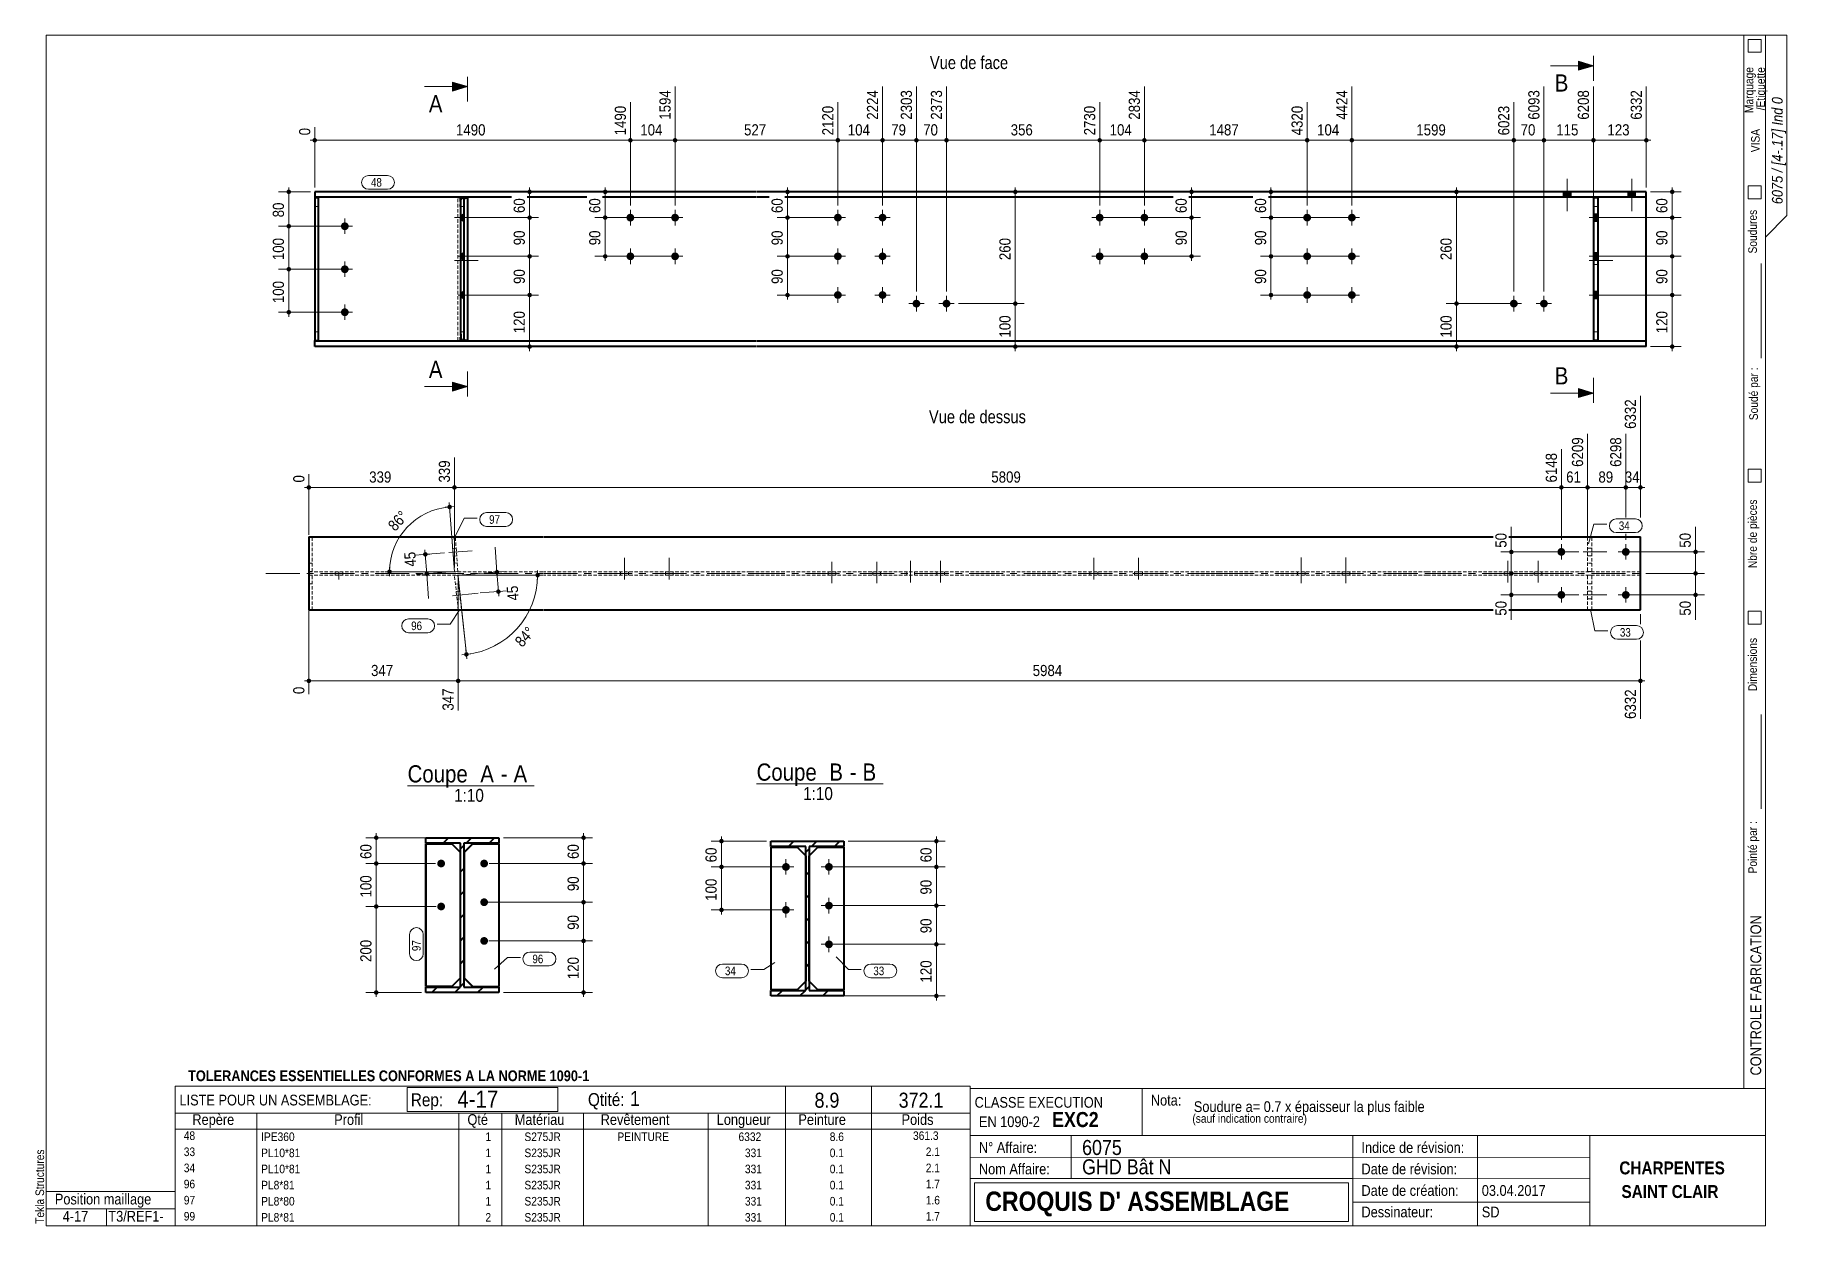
# Model space of a CAD drawing. Header units: millimetres. Extents: x 2 to 410, y 5 to 282.
import ezdxf

# ---------------------------------------------------------------- set-up
doc = ezdxf.new("R2010")
doc.units = ezdxf.units.MM
for name, pattern in [('AXES', [12.7, 7.9375, -1.5875, 1.5875, -1.5875]), ('CACHE2', [1.190625, 0.79375, -0.396875]), ('INTERROMPUX2', [9.525, 6.35, -3.175])]:
    doc.linetypes.add(name, pattern=pattern)
for name, color, linetype, lineweight in [('Autre type objet', 1, 'Continuous', 0), ('Axe', 1, 'Continuous', 0), ('Boulon', 7, 'Continuous', 0), ('Cache', 7, 'Continuous', 0), ('Cotation', 7, 'Continuous', 0), ('Couper', 6, 'Continuous', 0), ('Feuille dessin', 5, 'Continuous', 0), ('Piece', 2, 'Continuous', 0), ('Repère pièce', 3, 'Continuous', 0)]:
    doc.layers.add(name, color=color, linetype=linetype, lineweight=lineweight)
doc.styles.add('ARIAL', font='ARIAL.TTF')
doc.styles.add('ARIAL_BOLD', font='ARIALBD.TTF')
doc.styles.add('ARIAL_ITALIC', font='ARIALI.TTF')
doc.styles.add('ARIAL_NARROW', font='ARIAL.TTF')
doc.styles.add('COMIC_SANS_MS', font='COMIC.TTF')

# ---------------------------------------------------------------- blocks, each defined once
blk = doc.blocks.new('*A1')
at = {"layer": 'Piece', "color": 2, "linetype": 'Continuous', "lineweight": 40}
for p, q in [((93.282697, 95.297012), (93.282697, 95.297012)), ((93.282697, 95.297012), (93.282697, 95.297012)), ((97.355949, 94.027012), (98.625949, 95.297012)), ((102.699202, 94.027012), (103.969202, 95.297012)), ((108.042454, 94.027012), (109.312454, 95.297012)), ((101.382697, 92.710507), (102.182697, 93.510507)), ((101.382697, 87.367255), (102.182697, 88.167255)), ((101.382697, 82.024002), (102.182697, 82.824002)), ((101.382697, 76.68075), (102.182697, 77.48075)), ((101.382697, 71.337497), (102.182697, 72.137497)), ((101.382697, 65.994245), (102.182697, 66.794245)), ((101.326483, 60.594779), (102.182697, 61.450993)), ((94.685464, 59.297012), (95.955464, 60.567012)), ((100.028716, 59.297012), (101.298716, 60.567012)), ((105.371969, 59.297012), (106.641969, 60.567012))]:
    blk.add_line(p, q, dxfattribs=at)
blk = doc.blocks.new('*A2')
at = {"layer": 'Piece', "color": 2, "linetype": 'Continuous', "lineweight": 40}
for p, q in [((173.601607, 94.509566), (173.601607, 94.509566)), ((173.601607, 94.509566), (173.601607, 94.509566)), ((177.67486, 93.239566), (178.94486, 94.509566)), ((183.018112, 93.239566), (184.288112, 94.509566)), ((188.361365, 93.239566), (189.631365, 94.509566)), ((181.701607, 91.923062), (182.501607, 92.723062)), ((181.701607, 86.579809), (182.501607, 87.379809)), ((181.701607, 81.236557), (182.501607, 82.036557)), ((181.701607, 75.893304), (182.501607, 76.693304)), ((181.701607, 70.550052), (182.501607, 71.350052)), ((181.701607, 65.2068), (182.501607, 66.0068)), ((175.004374, 58.509566), (176.274374, 59.779566)), ((180.347627, 58.509566), (181.617627, 59.779566)), ((181.645393, 59.807333), (182.501607, 60.663547)), ((185.690879, 58.509566), (186.960879, 59.779566))]:
    blk.add_line(p, q, dxfattribs=at)
blk = doc.blocks.new('*A3')
at = {"layer": 'Boulon'}
for points in [[(207.41, 218.63), (207.37, 218.63), (207.33, 218.64), (207.28, 218.65), (207.24, 218.66), (207.2, 218.67), (207.16, 218.68), (207.11, 218.7), (207.07, 218.72), (207.03, 218.74), (207, 218.76), (206.96, 218.78), (206.92, 218.81), (206.89, 218.83), (206.85, 218.86), (206.82, 218.89), (206.79, 218.92), (206.76, 218.96), (206.74, 218.99), (206.71, 219.03), (206.69, 219.07), (206.67, 219.1), (206.65, 219.14), (206.63, 219.18), (206.61, 219.23), (206.6, 219.27), (206.59, 219.31), (206.58, 219.35), (206.57, 219.4), (206.56, 219.44), (206.56, 219.48), (206.56, 219.53), (206.56, 219.57), (206.56, 219.62), (206.57, 219.66), (206.58, 219.7), (206.59, 219.75), (206.6, 219.79), (206.61, 219.83), (206.63, 219.87), (206.65, 219.91), (206.67, 219.95), (206.69, 219.99), (206.71, 220.03), (206.74, 220.07), (206.76, 220.1), (206.79, 220.13), (206.82, 220.17), (206.85, 220.2), (206.89, 220.22), (206.92, 220.25), (206.96, 220.28), (207, 220.3), (207.03, 220.32), (207.07, 220.34), (207.11, 220.36), (207.16, 220.38), (207.2, 220.39), (207.24, 220.4), (207.28, 220.41), (207.33, 220.42), (207.37, 220.42), (207.41, 220.43), (207.46, 220.43), (207.5, 220.43), (207.55, 220.42), (207.59, 220.42), (207.63, 220.41), (207.68, 220.4), (207.72, 220.39), (207.76, 220.38), (207.8, 220.36), (207.84, 220.34), (207.88, 220.32), (207.92, 220.3), (207.96, 220.28), (207.99, 220.25), (208.03, 220.22), (208.06, 220.2), (208.1, 220.17), (208.13, 220.13), (208.15, 220.1), (208.18, 220.07), (208.21, 220.03), (208.23, 219.99), (208.25, 219.95), (208.27, 219.91), (208.29, 219.87), (208.31, 219.83), (208.32, 219.79), (208.33, 219.75), (208.34, 219.7), (208.35, 219.66), (208.35, 219.62), (208.36, 219.57), (208.36, 219.53), (208.36, 219.48), (208.35, 219.44), (208.35, 219.4), (208.34, 219.35), (208.33, 219.31), (208.32, 219.27), (208.31, 219.23), (208.29, 219.18), (208.27, 219.14), (208.25, 219.1), (208.23, 219.07), (208.21, 219.03), (208.18, 218.99), (208.15, 218.96), (208.13, 218.92), (208.1, 218.89), (208.06, 218.86), (208.03, 218.83), (207.99, 218.81), (207.96, 218.78), (207.92, 218.76), (207.88, 218.74), (207.84, 218.72), (207.8, 218.7), (207.76, 218.68), (207.72, 218.67), (207.68, 218.66), (207.63, 218.65), (207.59, 218.64), (207.55, 218.63), (207.5, 218.63), (207.46, 218.63)], [(214.41, 218.63), (214.37, 218.63), (214.33, 218.64), (214.28, 218.65), (214.24, 218.66), (214.2, 218.67), (214.16, 218.68), (214.11, 218.7), (214.07, 218.72), (214.03, 218.74), (214, 218.76), (213.96, 218.78), (213.92, 218.81), (213.89, 218.83), (213.85, 218.86), (213.82, 218.89), (213.79, 218.92), (213.76, 218.96), (213.74, 218.99), (213.71, 219.03), (213.69, 219.07), (213.67, 219.1), (213.65, 219.14), (213.63, 219.18), (213.61, 219.23), (213.6, 219.27), (213.59, 219.31), (213.58, 219.35), (213.57, 219.4), (213.56, 219.44), (213.56, 219.48), (213.56, 219.53), (213.56, 219.57), (213.56, 219.62), (213.57, 219.66), (213.58, 219.7), (213.59, 219.75), (213.6, 219.79), (213.61, 219.83), (213.63, 219.87), (213.65, 219.91), (213.67, 219.95), (213.69, 219.99), (213.71, 220.03), (213.74, 220.07), (213.76, 220.1), (213.79, 220.13), (213.82, 220.17), (213.85, 220.2), (213.89, 220.22), (213.92, 220.25), (213.96, 220.28), (214, 220.3), (214.03, 220.32), (214.07, 220.34), (214.11, 220.36), (214.16, 220.38), (214.2, 220.39), (214.24, 220.4), (214.28, 220.41), (214.33, 220.42), (214.37, 220.42), (214.41, 220.43), (214.46, 220.43), (214.5, 220.43), (214.55, 220.42), (214.59, 220.42), (214.63, 220.41), (214.68, 220.4), (214.72, 220.39), (214.76, 220.38), (214.8, 220.36), (214.84, 220.34), (214.88, 220.32), (214.92, 220.3), (214.96, 220.28), (214.99, 220.25), (215.03, 220.22), (215.06, 220.2), (215.1, 220.17), (215.13, 220.13), (215.15, 220.1), (215.18, 220.07), (215.21, 220.03), (215.23, 219.99), (215.25, 219.95), (215.27, 219.91), (215.29, 219.87), (215.31, 219.83), (215.32, 219.79), (215.33, 219.75), (215.34, 219.7), (215.35, 219.66), (215.35, 219.62), (215.36, 219.57), (215.36, 219.53), (215.36, 219.48), (215.35, 219.44), (215.35, 219.4), (215.34, 219.35), (215.33, 219.31), (215.32, 219.27), (215.31, 219.23), (215.29, 219.18), (215.27, 219.14), (215.25, 219.1), (215.23, 219.07), (215.21, 219.03), (215.18, 218.99), (215.15, 218.96), (215.13, 218.92), (215.1, 218.89), (215.06, 218.86), (215.03, 218.83), (214.99, 218.81), (214.96, 218.78), (214.92, 218.76), (214.88, 218.74), (214.84, 218.72), (214.8, 218.7), (214.76, 218.68), (214.72, 218.67), (214.68, 218.66), (214.63, 218.65), (214.59, 218.64), (214.55, 218.63), (214.5, 218.63), (214.46, 218.63)]]:
    blk.add_hatch(color=256, dxfattribs=at).paths.add_polyline_path(points, flags=17)
at = {"layer": 'Boulon', "linetype": 'Continuous', "lineweight": 0}
for p, q in [((207.46, 221.33), (207.46, 217.73)), ((214.46, 221.33), (214.46, 217.73)), ((209.26, 219.53), (205.66, 219.53)), ((216.26, 219.53), (212.66, 219.53))]:
    blk.add_line(p, q, dxfattribs=at)
blk = doc.blocks.new('*A4')
at = {"layer": 'Boulon'}
for points in [[(346.41, 218.63), (346.37, 218.63), (346.32, 218.64), (346.28, 218.65), (346.24, 218.66), (346.19, 218.67), (346.15, 218.68), (346.11, 218.7), (346.07, 218.72), (346.03, 218.74), (345.99, 218.76), (345.95, 218.78), (345.92, 218.81), (345.88, 218.83), (345.85, 218.86), (345.82, 218.89), (345.79, 218.92), (345.76, 218.96), (345.73, 218.99), (345.71, 219.03), (345.68, 219.07), (345.66, 219.1), (345.64, 219.14), (345.62, 219.18), (345.61, 219.23), (345.59, 219.27), (345.58, 219.31), (345.57, 219.35), (345.56, 219.4), (345.56, 219.44), (345.56, 219.48), (345.55, 219.53), (345.56, 219.57), (345.56, 219.62), (345.56, 219.66), (345.57, 219.7), (345.58, 219.75), (345.59, 219.79), (345.61, 219.83), (345.62, 219.87), (345.64, 219.91), (345.66, 219.95), (345.68, 219.99), (345.71, 220.03), (345.73, 220.07), (345.76, 220.1), (345.79, 220.13), (345.82, 220.17), (345.85, 220.2), (345.88, 220.22), (345.92, 220.25), (345.95, 220.28), (345.99, 220.3), (346.03, 220.32), (346.07, 220.34), (346.11, 220.36), (346.15, 220.38), (346.19, 220.39), (346.24, 220.4), (346.28, 220.41), (346.32, 220.42), (346.37, 220.42), (346.41, 220.43), (346.45, 220.43), (346.5, 220.43), (346.54, 220.42), (346.59, 220.42), (346.63, 220.41), (346.67, 220.4), (346.72, 220.39), (346.76, 220.38), (346.8, 220.36), (346.84, 220.34), (346.88, 220.32), (346.92, 220.3), (346.95, 220.28), (346.99, 220.25), (347.03, 220.22), (347.06, 220.2), (347.09, 220.17), (347.12, 220.13), (347.15, 220.1), (347.18, 220.07), (347.2, 220.03), (347.23, 219.99), (347.25, 219.95), (347.27, 219.91), (347.29, 219.87), (347.3, 219.83), (347.32, 219.79), (347.33, 219.75), (347.34, 219.7), (347.34, 219.66), (347.35, 219.62), (347.35, 219.57), (347.35, 219.53), (347.35, 219.48), (347.35, 219.44), (347.34, 219.4), (347.34, 219.35), (347.33, 219.31), (347.32, 219.27), (347.3, 219.23), (347.29, 219.18), (347.27, 219.14), (347.25, 219.1), (347.23, 219.07), (347.2, 219.03), (347.18, 218.99), (347.15, 218.96), (347.12, 218.92), (347.09, 218.89), (347.06, 218.86), (347.03, 218.83), (346.99, 218.81), (346.95, 218.78), (346.92, 218.76), (346.88, 218.74), (346.84, 218.72), (346.8, 218.7), (346.76, 218.68), (346.72, 218.67), (346.67, 218.66), (346.63, 218.65), (346.59, 218.64), (346.54, 218.63), (346.5, 218.63), (346.45, 218.63)], [(353.41, 218.63), (353.37, 218.63), (353.32, 218.64), (353.28, 218.65), (353.24, 218.66), (353.19, 218.67), (353.15, 218.68), (353.11, 218.7), (353.07, 218.72), (353.03, 218.74), (352.99, 218.76), (352.95, 218.78), (352.92, 218.81), (352.88, 218.83), (352.85, 218.86), (352.82, 218.89), (352.79, 218.92), (352.76, 218.96), (352.73, 218.99), (352.71, 219.03), (352.68, 219.07), (352.66, 219.1), (352.64, 219.14), (352.62, 219.18), (352.61, 219.23), (352.59, 219.27), (352.58, 219.31), (352.57, 219.35), (352.56, 219.4), (352.56, 219.44), (352.56, 219.48), (352.55, 219.53), (352.56, 219.57), (352.56, 219.62), (352.56, 219.66), (352.57, 219.7), (352.58, 219.75), (352.59, 219.79), (352.61, 219.83), (352.62, 219.87), (352.64, 219.91), (352.66, 219.95), (352.68, 219.99), (352.71, 220.03), (352.73, 220.07), (352.76, 220.1), (352.79, 220.13), (352.82, 220.17), (352.85, 220.2), (352.88, 220.22), (352.92, 220.25), (352.95, 220.28), (352.99, 220.3), (353.03, 220.32), (353.07, 220.34), (353.11, 220.36), (353.15, 220.38), (353.19, 220.39), (353.24, 220.4), (353.28, 220.41), (353.32, 220.42), (353.37, 220.42), (353.41, 220.43), (353.45, 220.43), (353.5, 220.43), (353.54, 220.42), (353.59, 220.42), (353.63, 220.41), (353.67, 220.4), (353.72, 220.39), (353.76, 220.38), (353.8, 220.36), (353.84, 220.34), (353.88, 220.32), (353.92, 220.3), (353.95, 220.28), (353.99, 220.25), (354.03, 220.22), (354.06, 220.2), (354.09, 220.17), (354.12, 220.13), (354.15, 220.1), (354.18, 220.07), (354.2, 220.03), (354.23, 219.99), (354.25, 219.95), (354.27, 219.91), (354.29, 219.87), (354.3, 219.83), (354.32, 219.79), (354.33, 219.75), (354.34, 219.7), (354.34, 219.66), (354.35, 219.62), (354.35, 219.57), (354.35, 219.53), (354.35, 219.48), (354.35, 219.44), (354.34, 219.4), (354.34, 219.35), (354.33, 219.31), (354.32, 219.27), (354.3, 219.23), (354.29, 219.18), (354.27, 219.14), (354.25, 219.1), (354.23, 219.07), (354.2, 219.03), (354.18, 218.99), (354.15, 218.96), (354.12, 218.92), (354.09, 218.89), (354.06, 218.86), (354.03, 218.83), (353.99, 218.81), (353.95, 218.78), (353.92, 218.76), (353.88, 218.74), (353.84, 218.72), (353.8, 218.7), (353.76, 218.68), (353.72, 218.67), (353.67, 218.66), (353.63, 218.65), (353.59, 218.64), (353.54, 218.63), (353.5, 218.63), (353.45, 218.63)]]:
    blk.add_hatch(color=256, dxfattribs=at).paths.add_polyline_path(points, flags=17)
at = {"layer": 'Boulon', "linetype": 'Continuous', "lineweight": 0}
for p, q in [((346.45, 221.33), (346.45, 217.73)), ((353.45, 221.33), (353.45, 217.73)), ((348.25, 219.53), (344.65, 219.53)), ((355.25, 219.53), (351.65, 219.53))]:
    blk.add_line(p, q, dxfattribs=at)
blk = doc.blocks.new('*A5')
at = {"layer": 'Boulon'}
for points in [[(152.21, 239.48), (152.2, 239.44), (152.2, 239.4), (152.19, 239.35), (152.18, 239.31), (152.17, 239.27), (152.15, 239.23), (152.14, 239.18), (152.12, 239.14), (152.1, 239.1), (152.08, 239.07), (152.06, 239.03), (152.03, 238.99), (152, 238.96), (151.97, 238.92), (151.94, 238.89), (151.91, 238.86), (151.88, 238.83), (151.84, 238.81), (151.81, 238.78), (151.77, 238.76), (151.73, 238.74), (151.69, 238.72), (151.65, 238.7), (151.61, 238.68), (151.57, 238.67), (151.53, 238.66), (151.48, 238.65), (151.44, 238.64), (151.4, 238.63), (151.35, 238.63), (151.31, 238.63), (151.26, 238.63), (151.22, 238.63), (151.18, 238.64), (151.13, 238.65), (151.09, 238.66), (151.05, 238.67), (151, 238.68), (150.96, 238.7), (150.92, 238.72), (150.88, 238.74), (150.84, 238.76), (150.81, 238.78), (150.77, 238.81), (150.74, 238.83), (150.7, 238.86), (150.67, 238.89), (150.64, 238.92), (150.61, 238.96), (150.58, 238.99), (150.56, 239.03), (150.54, 239.07), (150.51, 239.1), (150.49, 239.14), (150.48, 239.18), (150.46, 239.23), (150.45, 239.27), (150.43, 239.31), (150.42, 239.35), (150.42, 239.4), (150.41, 239.44), (150.41, 239.48), (150.41, 239.53), (150.41, 239.57), (150.41, 239.62), (150.42, 239.66), (150.42, 239.7), (150.43, 239.75), (150.45, 239.79), (150.46, 239.83), (150.48, 239.87), (150.49, 239.91), (150.51, 239.95), (150.54, 239.99), (150.56, 240.03), (150.58, 240.07), (150.61, 240.1), (150.64, 240.13), (150.67, 240.17), (150.7, 240.2), (150.74, 240.22), (150.77, 240.25), (150.81, 240.28), (150.84, 240.3), (150.88, 240.32), (150.92, 240.34), (150.96, 240.36), (151, 240.38), (151.05, 240.39), (151.09, 240.4), (151.13, 240.41), (151.18, 240.42), (151.22, 240.42), (151.26, 240.43), (151.31, 240.43), (151.35, 240.43), (151.4, 240.42), (151.44, 240.42), (151.48, 240.41), (151.53, 240.4), (151.57, 240.39), (151.61, 240.38), (151.65, 240.36), (151.69, 240.34), (151.73, 240.32), (151.77, 240.3), (151.81, 240.28), (151.84, 240.25), (151.88, 240.22), (151.91, 240.2), (151.94, 240.17), (151.97, 240.13), (152, 240.1), (152.03, 240.07), (152.06, 240.03), (152.08, 239.99), (152.1, 239.95), (152.12, 239.91), (152.14, 239.87), (152.15, 239.83), (152.17, 239.79), (152.18, 239.75), (152.19, 239.7), (152.2, 239.66), (152.2, 239.62), (152.21, 239.57), (152.21, 239.53)], [(152.21, 230.48), (152.2, 230.44), (152.2, 230.4), (152.19, 230.35), (152.18, 230.31), (152.17, 230.27), (152.15, 230.23), (152.14, 230.18), (152.12, 230.14), (152.1, 230.1), (152.08, 230.07), (152.06, 230.03), (152.03, 229.99), (152, 229.96), (151.97, 229.92), (151.94, 229.89), (151.91, 229.86), (151.88, 229.83), (151.84, 229.81), (151.81, 229.78), (151.77, 229.76), (151.73, 229.74), (151.69, 229.72), (151.65, 229.7), (151.61, 229.68), (151.57, 229.67), (151.53, 229.66), (151.48, 229.65), (151.44, 229.64), (151.4, 229.63), (151.35, 229.63), (151.31, 229.63), (151.26, 229.63), (151.22, 229.63), (151.18, 229.64), (151.13, 229.65), (151.09, 229.66), (151.05, 229.67), (151, 229.68), (150.96, 229.7), (150.92, 229.72), (150.88, 229.74), (150.84, 229.76), (150.81, 229.78), (150.77, 229.81), (150.74, 229.83), (150.7, 229.86), (150.67, 229.89), (150.64, 229.92), (150.61, 229.96), (150.58, 229.99), (150.56, 230.03), (150.54, 230.07), (150.51, 230.1), (150.49, 230.14), (150.48, 230.18), (150.46, 230.23), (150.45, 230.27), (150.43, 230.31), (150.42, 230.35), (150.42, 230.4), (150.41, 230.44), (150.41, 230.48), (150.41, 230.53), (150.41, 230.57), (150.41, 230.62), (150.42, 230.66), (150.42, 230.7), (150.43, 230.75), (150.45, 230.79), (150.46, 230.83), (150.48, 230.87), (150.49, 230.91), (150.51, 230.95), (150.54, 230.99), (150.56, 231.03), (150.58, 231.07), (150.61, 231.1), (150.64, 231.13), (150.67, 231.17), (150.7, 231.2), (150.74, 231.22), (150.77, 231.25), (150.81, 231.28), (150.84, 231.3), (150.88, 231.32), (150.92, 231.34), (150.96, 231.36), (151, 231.38), (151.05, 231.39), (151.09, 231.4), (151.13, 231.41), (151.18, 231.42), (151.22, 231.42), (151.26, 231.43), (151.31, 231.43), (151.35, 231.43), (151.4, 231.42), (151.44, 231.42), (151.48, 231.41), (151.53, 231.4), (151.57, 231.39), (151.61, 231.38), (151.65, 231.36), (151.69, 231.34), (151.73, 231.32), (151.77, 231.3), (151.81, 231.28), (151.84, 231.25), (151.88, 231.22), (151.91, 231.2), (151.94, 231.17), (151.97, 231.13), (152, 231.1), (152.03, 231.07), (152.06, 231.03), (152.08, 230.99), (152.1, 230.95), (152.12, 230.91), (152.14, 230.87), (152.15, 230.83), (152.17, 230.79), (152.18, 230.75), (152.19, 230.7), (152.2, 230.66), (152.2, 230.62), (152.21, 230.57), (152.21, 230.53)]]:
    blk.add_hatch(color=256, dxfattribs=at).paths.add_polyline_path(points, flags=17)
at = {"layer": 'Boulon', "linetype": 'Continuous', "lineweight": 0}
for p, q in [((151.31, 241.33), (151.31, 237.73)), ((149.51, 239.53), (153.11, 239.53)), ((149.51, 230.53), (153.11, 230.53)), ((151.31, 232.33), (151.31, 228.73))]:
    blk.add_line(p, q, dxfattribs=at)
blk = doc.blocks.new('*A6')
at = {"layer": 'Boulon'}
for points in [[(141.81, 239.48), (141.8, 239.44), (141.8, 239.4), (141.79, 239.35), (141.78, 239.31), (141.77, 239.27), (141.75, 239.23), (141.74, 239.18), (141.72, 239.14), (141.7, 239.1), (141.68, 239.07), (141.66, 239.03), (141.63, 238.99), (141.6, 238.96), (141.57, 238.92), (141.54, 238.89), (141.51, 238.86), (141.48, 238.83), (141.44, 238.81), (141.41, 238.78), (141.37, 238.76), (141.33, 238.74), (141.29, 238.72), (141.25, 238.7), (141.21, 238.68), (141.17, 238.67), (141.13, 238.66), (141.08, 238.65), (141.04, 238.64), (141, 238.63), (140.95, 238.63), (140.91, 238.63), (140.86, 238.63), (140.82, 238.63), (140.78, 238.64), (140.73, 238.65), (140.69, 238.66), (140.65, 238.67), (140.6, 238.68), (140.56, 238.7), (140.52, 238.72), (140.48, 238.74), (140.44, 238.76), (140.41, 238.78), (140.37, 238.81), (140.34, 238.83), (140.3, 238.86), (140.27, 238.89), (140.24, 238.92), (140.21, 238.96), (140.18, 238.99), (140.16, 239.03), (140.14, 239.07), (140.11, 239.1), (140.09, 239.14), (140.08, 239.18), (140.06, 239.23), (140.05, 239.27), (140.03, 239.31), (140.02, 239.35), (140.02, 239.4), (140.01, 239.44), (140.01, 239.48), (140.01, 239.53), (140.01, 239.57), (140.01, 239.62), (140.02, 239.66), (140.02, 239.7), (140.03, 239.75), (140.05, 239.79), (140.06, 239.83), (140.08, 239.87), (140.09, 239.91), (140.11, 239.95), (140.14, 239.99), (140.16, 240.03), (140.18, 240.07), (140.21, 240.1), (140.24, 240.13), (140.27, 240.17), (140.3, 240.2), (140.34, 240.22), (140.37, 240.25), (140.41, 240.28), (140.44, 240.3), (140.48, 240.32), (140.52, 240.34), (140.56, 240.36), (140.6, 240.38), (140.65, 240.39), (140.69, 240.4), (140.73, 240.41), (140.78, 240.42), (140.82, 240.42), (140.86, 240.43), (140.91, 240.43), (140.95, 240.43), (141, 240.42), (141.04, 240.42), (141.08, 240.41), (141.13, 240.4), (141.17, 240.39), (141.21, 240.38), (141.25, 240.36), (141.29, 240.34), (141.33, 240.32), (141.37, 240.3), (141.41, 240.28), (141.44, 240.25), (141.48, 240.22), (141.51, 240.2), (141.54, 240.17), (141.57, 240.13), (141.6, 240.1), (141.63, 240.07), (141.66, 240.03), (141.68, 239.99), (141.7, 239.95), (141.72, 239.91), (141.74, 239.87), (141.75, 239.83), (141.77, 239.79), (141.78, 239.75), (141.79, 239.7), (141.8, 239.66), (141.8, 239.62), (141.81, 239.57), (141.81, 239.53)], [(141.81, 230.48), (141.8, 230.44), (141.8, 230.4), (141.79, 230.35), (141.78, 230.31), (141.77, 230.27), (141.75, 230.23), (141.74, 230.18), (141.72, 230.14), (141.7, 230.1), (141.68, 230.07), (141.66, 230.03), (141.63, 229.99), (141.6, 229.96), (141.57, 229.92), (141.54, 229.89), (141.51, 229.86), (141.48, 229.83), (141.44, 229.81), (141.41, 229.78), (141.37, 229.76), (141.33, 229.74), (141.29, 229.72), (141.25, 229.7), (141.21, 229.68), (141.17, 229.67), (141.13, 229.66), (141.08, 229.65), (141.04, 229.64), (141, 229.63), (140.95, 229.63), (140.91, 229.63), (140.86, 229.63), (140.82, 229.63), (140.78, 229.64), (140.73, 229.65), (140.69, 229.66), (140.65, 229.67), (140.6, 229.68), (140.56, 229.7), (140.52, 229.72), (140.48, 229.74), (140.44, 229.76), (140.41, 229.78), (140.37, 229.81), (140.34, 229.83), (140.3, 229.86), (140.27, 229.89), (140.24, 229.92), (140.21, 229.96), (140.18, 229.99), (140.16, 230.03), (140.14, 230.07), (140.11, 230.1), (140.09, 230.14), (140.08, 230.18), (140.06, 230.23), (140.05, 230.27), (140.03, 230.31), (140.02, 230.35), (140.02, 230.4), (140.01, 230.44), (140.01, 230.48), (140.01, 230.53), (140.01, 230.57), (140.01, 230.62), (140.02, 230.66), (140.02, 230.7), (140.03, 230.75), (140.05, 230.79), (140.06, 230.83), (140.08, 230.87), (140.09, 230.91), (140.11, 230.95), (140.14, 230.99), (140.16, 231.03), (140.18, 231.07), (140.21, 231.1), (140.24, 231.13), (140.27, 231.17), (140.3, 231.2), (140.34, 231.22), (140.37, 231.25), (140.41, 231.28), (140.44, 231.3), (140.48, 231.32), (140.52, 231.34), (140.56, 231.36), (140.6, 231.38), (140.65, 231.39), (140.69, 231.4), (140.73, 231.41), (140.78, 231.42), (140.82, 231.42), (140.86, 231.43), (140.91, 231.43), (140.95, 231.43), (141, 231.42), (141.04, 231.42), (141.08, 231.41), (141.13, 231.4), (141.17, 231.39), (141.21, 231.38), (141.25, 231.36), (141.29, 231.34), (141.33, 231.32), (141.37, 231.3), (141.41, 231.28), (141.44, 231.25), (141.48, 231.22), (141.51, 231.2), (141.54, 231.17), (141.57, 231.13), (141.6, 231.1), (141.63, 231.07), (141.66, 231.03), (141.68, 230.99), (141.7, 230.95), (141.72, 230.91), (141.74, 230.87), (141.75, 230.83), (141.77, 230.79), (141.78, 230.75), (141.79, 230.7), (141.8, 230.66), (141.8, 230.62), (141.81, 230.57), (141.81, 230.53)]]:
    blk.add_hatch(color=256, dxfattribs=at).paths.add_polyline_path(points, flags=17)
at = {"layer": 'Boulon', "linetype": 'Continuous', "lineweight": 0}
for p, q in [((140.91, 241.33), (140.91, 237.73)), ((139.11, 239.53), (142.71, 239.53)), ((139.11, 230.53), (142.71, 230.53)), ((140.91, 232.33), (140.91, 228.73))]:
    blk.add_line(p, q, dxfattribs=at)
blk = doc.blocks.new('*A7')
at = {"layer": 'Boulon'}
for points in [[(261.4, 239.48), (261.39, 239.44), (261.39, 239.4), (261.38, 239.35), (261.37, 239.31), (261.36, 239.27), (261.35, 239.23), (261.33, 239.18), (261.31, 239.14), (261.29, 239.1), (261.27, 239.07), (261.25, 239.03), (261.22, 238.99), (261.19, 238.96), (261.16, 238.92), (261.13, 238.89), (261.1, 238.86), (261.07, 238.83), (261.03, 238.81), (261, 238.78), (260.96, 238.76), (260.92, 238.74), (260.88, 238.72), (260.84, 238.7), (260.8, 238.68), (260.76, 238.67), (260.72, 238.66), (260.67, 238.65), (260.63, 238.64), (260.59, 238.63), (260.54, 238.63), (260.5, 238.63), (260.45, 238.63), (260.41, 238.63), (260.37, 238.64), (260.32, 238.65), (260.28, 238.66), (260.24, 238.67), (260.19, 238.68), (260.15, 238.7), (260.11, 238.72), (260.07, 238.74), (260.04, 238.76), (260, 238.78), (259.96, 238.81), (259.93, 238.83), (259.89, 238.86), (259.86, 238.89), (259.83, 238.92), (259.8, 238.96), (259.77, 238.99), (259.75, 239.03), (259.73, 239.07), (259.7, 239.1), (259.68, 239.14), (259.67, 239.18), (259.65, 239.23), (259.64, 239.27), (259.62, 239.31), (259.62, 239.35), (259.61, 239.4), (259.6, 239.44), (259.6, 239.48), (259.6, 239.53), (259.6, 239.57), (259.6, 239.62), (259.61, 239.66), (259.62, 239.7), (259.62, 239.75), (259.64, 239.79), (259.65, 239.83), (259.67, 239.87), (259.68, 239.91), (259.7, 239.95), (259.73, 239.99), (259.75, 240.03), (259.77, 240.07), (259.8, 240.1), (259.83, 240.13), (259.86, 240.17), (259.89, 240.2), (259.93, 240.22), (259.96, 240.25), (260, 240.28), (260.04, 240.3), (260.07, 240.32), (260.11, 240.34), (260.15, 240.36), (260.19, 240.38), (260.24, 240.39), (260.28, 240.4), (260.32, 240.41), (260.37, 240.42), (260.41, 240.42), (260.45, 240.43), (260.5, 240.43), (260.54, 240.43), (260.59, 240.42), (260.63, 240.42), (260.67, 240.41), (260.72, 240.4), (260.76, 240.39), (260.8, 240.38), (260.84, 240.36), (260.88, 240.34), (260.92, 240.32), (260.96, 240.3), (261, 240.28), (261.03, 240.25), (261.07, 240.22), (261.1, 240.2), (261.13, 240.17), (261.16, 240.13), (261.19, 240.1), (261.22, 240.07), (261.25, 240.03), (261.27, 239.99), (261.29, 239.95), (261.31, 239.91), (261.33, 239.87), (261.35, 239.83), (261.36, 239.79), (261.37, 239.75), (261.38, 239.7), (261.39, 239.66), (261.39, 239.62), (261.4, 239.57), (261.4, 239.53)], [(261.4, 230.48), (261.39, 230.44), (261.39, 230.4), (261.38, 230.35), (261.37, 230.31), (261.36, 230.27), (261.35, 230.23), (261.33, 230.18), (261.31, 230.14), (261.29, 230.1), (261.27, 230.07), (261.25, 230.03), (261.22, 229.99), (261.19, 229.96), (261.16, 229.92), (261.13, 229.89), (261.1, 229.86), (261.07, 229.83), (261.03, 229.81), (261, 229.78), (260.96, 229.76), (260.92, 229.74), (260.88, 229.72), (260.84, 229.7), (260.8, 229.68), (260.76, 229.67), (260.72, 229.66), (260.67, 229.65), (260.63, 229.64), (260.59, 229.63), (260.54, 229.63), (260.5, 229.63), (260.45, 229.63), (260.41, 229.63), (260.37, 229.64), (260.32, 229.65), (260.28, 229.66), (260.24, 229.67), (260.19, 229.68), (260.15, 229.7), (260.11, 229.72), (260.07, 229.74), (260.04, 229.76), (260, 229.78), (259.96, 229.81), (259.93, 229.83), (259.89, 229.86), (259.86, 229.89), (259.83, 229.92), (259.8, 229.96), (259.77, 229.99), (259.75, 230.03), (259.73, 230.07), (259.7, 230.1), (259.68, 230.14), (259.67, 230.18), (259.65, 230.23), (259.64, 230.27), (259.62, 230.31), (259.62, 230.35), (259.61, 230.4), (259.6, 230.44), (259.6, 230.48), (259.6, 230.53), (259.6, 230.57), (259.6, 230.62), (259.61, 230.66), (259.62, 230.7), (259.62, 230.75), (259.64, 230.79), (259.65, 230.83), (259.67, 230.87), (259.68, 230.91), (259.7, 230.95), (259.73, 230.99), (259.75, 231.03), (259.77, 231.07), (259.8, 231.1), (259.83, 231.13), (259.86, 231.17), (259.89, 231.2), (259.93, 231.22), (259.96, 231.25), (260, 231.28), (260.04, 231.3), (260.07, 231.32), (260.11, 231.34), (260.15, 231.36), (260.19, 231.38), (260.24, 231.39), (260.28, 231.4), (260.32, 231.41), (260.37, 231.42), (260.41, 231.42), (260.45, 231.43), (260.5, 231.43), (260.54, 231.43), (260.59, 231.42), (260.63, 231.42), (260.67, 231.41), (260.72, 231.4), (260.76, 231.39), (260.8, 231.38), (260.84, 231.36), (260.88, 231.34), (260.92, 231.32), (260.96, 231.3), (261, 231.28), (261.03, 231.25), (261.07, 231.22), (261.1, 231.2), (261.13, 231.17), (261.16, 231.13), (261.19, 231.1), (261.22, 231.07), (261.25, 231.03), (261.27, 230.99), (261.29, 230.95), (261.31, 230.91), (261.33, 230.87), (261.35, 230.83), (261.36, 230.79), (261.37, 230.75), (261.38, 230.7), (261.39, 230.66), (261.39, 230.62), (261.4, 230.57), (261.4, 230.53)]]:
    blk.add_hatch(color=256, dxfattribs=at).paths.add_polyline_path(points, flags=17)
at = {"layer": 'Boulon', "linetype": 'Continuous', "lineweight": 0}
for p, q in [((260.5, 241.33), (260.5, 237.73)), ((258.7, 239.53), (262.3, 239.53)), ((258.7, 230.53), (262.3, 230.53)), ((260.5, 232.33), (260.5, 228.73))]:
    blk.add_line(p, q, dxfattribs=at)
blk = doc.blocks.new('*A8')
at = {"layer": 'Boulon'}
for points in [[(251, 239.48), (250.99, 239.44), (250.99, 239.4), (250.98, 239.35), (250.97, 239.31), (250.96, 239.27), (250.95, 239.23), (250.93, 239.18), (250.91, 239.14), (250.89, 239.1), (250.87, 239.07), (250.85, 239.03), (250.82, 238.99), (250.79, 238.96), (250.76, 238.92), (250.73, 238.89), (250.7, 238.86), (250.67, 238.83), (250.63, 238.81), (250.6, 238.78), (250.56, 238.76), (250.52, 238.74), (250.48, 238.72), (250.44, 238.7), (250.4, 238.68), (250.36, 238.67), (250.32, 238.66), (250.27, 238.65), (250.23, 238.64), (250.19, 238.63), (250.14, 238.63), (250.1, 238.63), (250.05, 238.63), (250.01, 238.63), (249.97, 238.64), (249.92, 238.65), (249.88, 238.66), (249.84, 238.67), (249.79, 238.68), (249.75, 238.7), (249.71, 238.72), (249.67, 238.74), (249.64, 238.76), (249.6, 238.78), (249.56, 238.81), (249.53, 238.83), (249.49, 238.86), (249.46, 238.89), (249.43, 238.92), (249.4, 238.96), (249.37, 238.99), (249.35, 239.03), (249.33, 239.07), (249.3, 239.1), (249.28, 239.14), (249.27, 239.18), (249.25, 239.23), (249.24, 239.27), (249.22, 239.31), (249.22, 239.35), (249.21, 239.4), (249.2, 239.44), (249.2, 239.48), (249.2, 239.53), (249.2, 239.57), (249.2, 239.62), (249.21, 239.66), (249.22, 239.7), (249.22, 239.75), (249.24, 239.79), (249.25, 239.83), (249.27, 239.87), (249.28, 239.91), (249.3, 239.95), (249.33, 239.99), (249.35, 240.03), (249.37, 240.07), (249.4, 240.1), (249.43, 240.13), (249.46, 240.17), (249.49, 240.2), (249.53, 240.22), (249.56, 240.25), (249.6, 240.28), (249.64, 240.3), (249.67, 240.32), (249.71, 240.34), (249.75, 240.36), (249.79, 240.38), (249.84, 240.39), (249.88, 240.4), (249.92, 240.41), (249.97, 240.42), (250.01, 240.42), (250.05, 240.43), (250.1, 240.43), (250.14, 240.43), (250.19, 240.42), (250.23, 240.42), (250.27, 240.41), (250.32, 240.4), (250.36, 240.39), (250.4, 240.38), (250.44, 240.36), (250.48, 240.34), (250.52, 240.32), (250.56, 240.3), (250.6, 240.28), (250.63, 240.25), (250.67, 240.22), (250.7, 240.2), (250.73, 240.17), (250.76, 240.13), (250.79, 240.1), (250.82, 240.07), (250.85, 240.03), (250.87, 239.99), (250.89, 239.95), (250.91, 239.91), (250.93, 239.87), (250.95, 239.83), (250.96, 239.79), (250.97, 239.75), (250.98, 239.7), (250.99, 239.66), (250.99, 239.62), (251, 239.57), (251, 239.53)], [(251, 230.48), (250.99, 230.44), (250.99, 230.4), (250.98, 230.35), (250.97, 230.31), (250.96, 230.27), (250.95, 230.23), (250.93, 230.18), (250.91, 230.14), (250.89, 230.1), (250.87, 230.07), (250.85, 230.03), (250.82, 229.99), (250.79, 229.96), (250.76, 229.92), (250.73, 229.89), (250.7, 229.86), (250.67, 229.83), (250.63, 229.81), (250.6, 229.78), (250.56, 229.76), (250.52, 229.74), (250.48, 229.72), (250.44, 229.7), (250.4, 229.68), (250.36, 229.67), (250.32, 229.66), (250.27, 229.65), (250.23, 229.64), (250.19, 229.63), (250.14, 229.63), (250.1, 229.63), (250.05, 229.63), (250.01, 229.63), (249.97, 229.64), (249.92, 229.65), (249.88, 229.66), (249.84, 229.67), (249.79, 229.68), (249.75, 229.7), (249.71, 229.72), (249.67, 229.74), (249.64, 229.76), (249.6, 229.78), (249.56, 229.81), (249.53, 229.83), (249.49, 229.86), (249.46, 229.89), (249.43, 229.92), (249.4, 229.96), (249.37, 229.99), (249.35, 230.03), (249.33, 230.07), (249.3, 230.1), (249.28, 230.14), (249.27, 230.18), (249.25, 230.23), (249.24, 230.27), (249.22, 230.31), (249.22, 230.35), (249.21, 230.4), (249.2, 230.44), (249.2, 230.48), (249.2, 230.53), (249.2, 230.57), (249.2, 230.62), (249.21, 230.66), (249.22, 230.7), (249.22, 230.75), (249.24, 230.79), (249.25, 230.83), (249.27, 230.87), (249.28, 230.91), (249.3, 230.95), (249.33, 230.99), (249.35, 231.03), (249.37, 231.07), (249.4, 231.1), (249.43, 231.13), (249.46, 231.17), (249.49, 231.2), (249.53, 231.22), (249.56, 231.25), (249.6, 231.28), (249.64, 231.3), (249.67, 231.32), (249.71, 231.34), (249.75, 231.36), (249.79, 231.38), (249.84, 231.39), (249.88, 231.4), (249.92, 231.41), (249.97, 231.42), (250.01, 231.42), (250.05, 231.43), (250.1, 231.43), (250.14, 231.43), (250.19, 231.42), (250.23, 231.42), (250.27, 231.41), (250.32, 231.4), (250.36, 231.39), (250.4, 231.38), (250.44, 231.36), (250.48, 231.34), (250.52, 231.32), (250.56, 231.3), (250.6, 231.28), (250.63, 231.25), (250.67, 231.22), (250.7, 231.2), (250.73, 231.17), (250.76, 231.13), (250.79, 231.1), (250.82, 231.07), (250.85, 231.03), (250.87, 230.99), (250.89, 230.95), (250.91, 230.91), (250.93, 230.87), (250.95, 230.83), (250.96, 230.79), (250.97, 230.75), (250.98, 230.7), (250.99, 230.66), (250.99, 230.62), (251, 230.57), (251, 230.53)]]:
    blk.add_hatch(color=256, dxfattribs=at).paths.add_polyline_path(points, flags=17)
at = {"layer": 'Boulon', "linetype": 'Continuous', "lineweight": 0}
for p, q in [((250.1, 241.33), (250.1, 237.73)), ((248.3, 239.53), (251.9, 239.53)), ((248.3, 230.53), (251.9, 230.53)), ((250.1, 232.33), (250.1, 228.73))]:
    blk.add_line(p, q, dxfattribs=at)
blk = doc.blocks.new('*A9')
at = {"layer": 'Boulon'}
for points in [[(75.37, 237.48), (75.36, 237.44), (75.36, 237.4), (75.35, 237.35), (75.34, 237.31), (75.33, 237.27), (75.31, 237.23), (75.3, 237.18), (75.28, 237.14), (75.26, 237.1), (75.24, 237.07), (75.21, 237.03), (75.19, 236.99), (75.16, 236.96), (75.13, 236.92), (75.1, 236.89), (75.07, 236.86), (75.04, 236.83), (75, 236.81), (74.97, 236.78), (74.93, 236.76), (74.89, 236.74), (74.85, 236.72), (74.81, 236.7), (74.77, 236.68), (74.73, 236.67), (74.69, 236.66), (74.64, 236.65), (74.6, 236.64), (74.55, 236.63), (74.51, 236.63), (74.47, 236.63), (74.42, 236.63), (74.38, 236.63), (74.33, 236.64), (74.29, 236.65), (74.25, 236.66), (74.21, 236.67), (74.16, 236.68), (74.12, 236.7), (74.08, 236.72), (74.04, 236.74), (74, 236.76), (73.97, 236.78), (73.93, 236.81), (73.9, 236.83), (73.86, 236.86), (73.83, 236.89), (73.8, 236.92), (73.77, 236.96), (73.74, 236.99), (73.72, 237.03), (73.69, 237.07), (73.67, 237.1), (73.65, 237.14), (73.63, 237.18), (73.62, 237.23), (73.61, 237.27), (73.59, 237.31), (73.58, 237.35), (73.58, 237.4), (73.57, 237.44), (73.57, 237.48), (73.57, 237.53), (73.57, 237.57), (73.57, 237.62), (73.58, 237.66), (73.58, 237.7), (73.59, 237.75), (73.61, 237.79), (73.62, 237.83), (73.63, 237.87), (73.65, 237.91), (73.67, 237.95), (73.69, 237.99), (73.72, 238.03), (73.74, 238.07), (73.77, 238.1), (73.8, 238.13), (73.83, 238.17), (73.86, 238.2), (73.9, 238.22), (73.93, 238.25), (73.97, 238.28), (74, 238.3), (74.04, 238.32), (74.08, 238.34), (74.12, 238.36), (74.16, 238.38), (74.21, 238.39), (74.25, 238.4), (74.29, 238.41), (74.33, 238.42), (74.38, 238.42), (74.42, 238.43), (74.47, 238.43), (74.51, 238.43), (74.55, 238.42), (74.6, 238.42), (74.64, 238.41), (74.69, 238.4), (74.73, 238.39), (74.77, 238.38), (74.81, 238.36), (74.85, 238.34), (74.89, 238.32), (74.93, 238.3), (74.97, 238.28), (75, 238.25), (75.04, 238.22), (75.07, 238.2), (75.1, 238.17), (75.13, 238.13), (75.16, 238.1), (75.19, 238.07), (75.21, 238.03), (75.24, 237.99), (75.26, 237.95), (75.28, 237.91), (75.3, 237.87), (75.31, 237.83), (75.33, 237.79), (75.34, 237.75), (75.35, 237.7), (75.36, 237.66), (75.36, 237.62), (75.37, 237.57), (75.37, 237.53)], [(75.37, 227.48), (75.36, 227.44), (75.36, 227.4), (75.35, 227.35), (75.34, 227.31), (75.33, 227.27), (75.31, 227.23), (75.3, 227.18), (75.28, 227.14), (75.26, 227.1), (75.24, 227.07), (75.21, 227.03), (75.19, 226.99), (75.16, 226.96), (75.13, 226.92), (75.1, 226.89), (75.07, 226.86), (75.04, 226.83), (75, 226.81), (74.97, 226.78), (74.93, 226.76), (74.89, 226.74), (74.85, 226.72), (74.81, 226.7), (74.77, 226.68), (74.73, 226.67), (74.69, 226.66), (74.64, 226.65), (74.6, 226.64), (74.55, 226.63), (74.51, 226.63), (74.47, 226.63), (74.42, 226.63), (74.38, 226.63), (74.33, 226.64), (74.29, 226.65), (74.25, 226.66), (74.21, 226.67), (74.16, 226.68), (74.12, 226.7), (74.08, 226.72), (74.04, 226.74), (74, 226.76), (73.97, 226.78), (73.93, 226.81), (73.9, 226.83), (73.86, 226.86), (73.83, 226.89), (73.8, 226.92), (73.77, 226.96), (73.74, 226.99), (73.72, 227.03), (73.69, 227.07), (73.67, 227.1), (73.65, 227.14), (73.63, 227.18), (73.62, 227.23), (73.61, 227.27), (73.59, 227.31), (73.58, 227.35), (73.58, 227.4), (73.57, 227.44), (73.57, 227.48), (73.57, 227.53), (73.57, 227.57), (73.57, 227.62), (73.58, 227.66), (73.58, 227.7), (73.59, 227.75), (73.61, 227.79), (73.62, 227.83), (73.63, 227.87), (73.65, 227.91), (73.67, 227.95), (73.69, 227.99), (73.72, 228.03), (73.74, 228.07), (73.77, 228.1), (73.8, 228.13), (73.83, 228.17), (73.86, 228.2), (73.9, 228.22), (73.93, 228.25), (73.97, 228.28), (74, 228.3), (74.04, 228.32), (74.08, 228.34), (74.12, 228.36), (74.16, 228.38), (74.21, 228.39), (74.25, 228.4), (74.29, 228.41), (74.33, 228.42), (74.38, 228.42), (74.42, 228.43), (74.47, 228.43), (74.51, 228.43), (74.55, 228.42), (74.6, 228.42), (74.64, 228.41), (74.69, 228.4), (74.73, 228.39), (74.77, 228.38), (74.81, 228.36), (74.85, 228.34), (74.89, 228.32), (74.93, 228.3), (74.97, 228.28), (75, 228.25), (75.04, 228.22), (75.07, 228.2), (75.1, 228.17), (75.13, 228.13), (75.16, 228.1), (75.19, 228.07), (75.21, 228.03), (75.24, 227.99), (75.26, 227.95), (75.28, 227.91), (75.3, 227.87), (75.31, 227.83), (75.33, 227.79), (75.34, 227.75), (75.35, 227.7), (75.36, 227.66), (75.36, 227.62), (75.37, 227.57), (75.37, 227.53)], [(75.37, 217.48), (75.36, 217.44), (75.36, 217.4), (75.35, 217.35), (75.34, 217.31), (75.33, 217.27), (75.31, 217.23), (75.3, 217.18), (75.28, 217.14), (75.26, 217.1), (75.24, 217.07), (75.21, 217.03), (75.19, 216.99), (75.16, 216.96), (75.13, 216.92), (75.1, 216.89), (75.07, 216.86), (75.04, 216.83), (75, 216.81), (74.97, 216.78), (74.93, 216.76), (74.89, 216.74), (74.85, 216.72), (74.81, 216.7), (74.77, 216.68), (74.73, 216.67), (74.69, 216.66), (74.64, 216.65), (74.6, 216.64), (74.55, 216.63), (74.51, 216.63), (74.47, 216.63), (74.42, 216.63), (74.38, 216.63), (74.33, 216.64), (74.29, 216.65), (74.25, 216.66), (74.21, 216.67), (74.16, 216.68), (74.12, 216.7), (74.08, 216.72), (74.04, 216.74), (74, 216.76), (73.97, 216.78), (73.93, 216.81), (73.9, 216.83), (73.86, 216.86), (73.83, 216.89), (73.8, 216.92), (73.77, 216.96), (73.74, 216.99), (73.72, 217.03), (73.69, 217.07), (73.67, 217.1), (73.65, 217.14), (73.63, 217.18), (73.62, 217.23), (73.61, 217.27), (73.59, 217.31), (73.58, 217.35), (73.58, 217.4), (73.57, 217.44), (73.57, 217.48), (73.57, 217.53), (73.57, 217.57), (73.57, 217.62), (73.58, 217.66), (73.58, 217.7), (73.59, 217.75), (73.61, 217.79), (73.62, 217.83), (73.63, 217.87), (73.65, 217.91), (73.67, 217.95), (73.69, 217.99), (73.72, 218.03), (73.74, 218.07), (73.77, 218.1), (73.8, 218.13), (73.83, 218.17), (73.86, 218.2), (73.9, 218.22), (73.93, 218.25), (73.97, 218.28), (74, 218.3), (74.04, 218.32), (74.08, 218.34), (74.12, 218.36), (74.16, 218.38), (74.21, 218.39), (74.25, 218.4), (74.29, 218.41), (74.33, 218.42), (74.38, 218.42), (74.42, 218.43), (74.47, 218.43), (74.51, 218.43), (74.55, 218.42), (74.6, 218.42), (74.64, 218.41), (74.69, 218.4), (74.73, 218.39), (74.77, 218.38), (74.81, 218.36), (74.85, 218.34), (74.89, 218.32), (74.93, 218.3), (74.97, 218.28), (75, 218.25), (75.04, 218.22), (75.07, 218.2), (75.1, 218.17), (75.13, 218.13), (75.16, 218.1), (75.19, 218.07), (75.21, 218.03), (75.24, 217.99), (75.26, 217.95), (75.28, 217.91), (75.3, 217.87), (75.31, 217.83), (75.33, 217.79), (75.34, 217.75), (75.35, 217.7), (75.36, 217.66), (75.36, 217.62), (75.37, 217.57), (75.37, 217.53)]]:
    blk.add_hatch(color=256, dxfattribs=at).paths.add_polyline_path(points, flags=17)
at = {"layer": 'Boulon', "linetype": 'Continuous', "lineweight": 0}
for p, q in [((72.67, 237.53), (76.27, 237.53)), ((74.47, 239.33), (74.47, 235.73)), ((74.47, 229.33), (74.47, 225.73)), ((72.67, 227.53), (76.27, 227.53)), ((72.67, 217.53), (76.27, 217.53)), ((74.47, 219.33), (74.47, 215.73))]:
    blk.add_line(p, q, dxfattribs=at)
blk = doc.blocks.new('*A10')
at = {"layer": 'Boulon'}
for points in [[(359.77, 245.53), (359.77, 244.26), (357.97, 244.26), (357.97, 245.53)], [(359.77, 245.53), (359.77, 244.26), (357.97, 244.26), (357.97, 245.53)], [(374.77, 245.53), (374.77, 244.26), (372.97, 244.26), (372.97, 245.53)], [(374.77, 245.53), (374.77, 244.26), (372.97, 244.26), (372.97, 245.53)]]:
    blk.add_hatch(color=256, dxfattribs=at).paths.add_polyline_path(points, flags=17)
at = {"layer": 'Boulon', "linetype": 'Continuous', "lineweight": 0}
for p, q in [((357.97, 245.53), (357.97, 244.26)), ((357.97, 245.53), (357.97, 244.26)), ((358.87, 248.53), (358.87, 241.03)), ((358.87, 248.53), (358.87, 241.03)), ((359.77, 245.53), (359.77, 244.26)), ((359.77, 245.53), (359.77, 244.26)), ((372.97, 245.53), (372.97, 244.26)), ((372.97, 245.53), (372.97, 244.26)), ((373.87, 248.53), (373.87, 241.03)), ((373.87, 248.53), (373.87, 241.03)), ((374.77, 245.53), (374.77, 244.26)), ((374.77, 245.53), (374.77, 244.26))]:
    blk.add_line(p, q, dxfattribs=at)
blk = doc.blocks.new('*A11')
at = {"layer": 'Boulon'}
blk.add_hatch(color=256, dxfattribs=at).paths.add_polyline_path([(200.48, 221.48), (200.47, 221.44), (200.47, 221.4), (200.46, 221.35), (200.45, 221.31), (200.44, 221.27), (200.43, 221.23), (200.41, 221.18), (200.39, 221.14), (200.37, 221.1), (200.35, 221.07), (200.33, 221.03), (200.3, 220.99), (200.27, 220.96), (200.25, 220.92), (200.22, 220.89), (200.18, 220.86), (200.15, 220.83), (200.11, 220.81), (200.08, 220.78), (200.04, 220.76), (200, 220.74), (199.96, 220.72), (199.92, 220.7), (199.88, 220.68), (199.84, 220.67), (199.8, 220.66), (199.75, 220.65), (199.71, 220.64), (199.67, 220.63), (199.62, 220.63), (199.58, 220.63), (199.53, 220.63), (199.49, 220.63), (199.45, 220.64), (199.4, 220.65), (199.36, 220.66), (199.32, 220.67), (199.28, 220.68), (199.23, 220.7), (199.19, 220.72), (199.15, 220.74), (199.12, 220.76), (199.08, 220.78), (199.04, 220.81), (199.01, 220.83), (198.97, 220.86), (198.94, 220.89), (198.91, 220.92), (198.88, 220.96), (198.86, 220.99), (198.83, 221.03), (198.81, 221.07), (198.79, 221.1), (198.77, 221.14), (198.75, 221.18), (198.73, 221.23), (198.72, 221.27), (198.71, 221.31), (198.7, 221.35), (198.69, 221.4), (198.68, 221.44), (198.68, 221.48), (198.68, 221.53), (198.68, 221.57), (198.68, 221.62), (198.69, 221.66), (198.7, 221.7), (198.71, 221.75), (198.72, 221.79), (198.73, 221.83), (198.75, 221.87), (198.77, 221.91), (198.79, 221.95), (198.81, 221.99), (198.83, 222.03), (198.86, 222.07), (198.88, 222.1), (198.91, 222.13), (198.94, 222.17), (198.97, 222.2), (199.01, 222.22), (199.04, 222.25), (199.08, 222.28), (199.12, 222.3), (199.15, 222.32), (199.19, 222.34), (199.23, 222.36), (199.28, 222.38), (199.32, 222.39), (199.36, 222.4), (199.4, 222.41), (199.45, 222.42), (199.49, 222.42), (199.53, 222.43), (199.58, 222.43), (199.62, 222.43), (199.67, 222.42), (199.71, 222.42), (199.75, 222.41), (199.8, 222.4), (199.84, 222.39), (199.88, 222.38), (199.92, 222.36), (199.96, 222.34), (200, 222.32), (200.04, 222.3), (200.08, 222.28), (200.11, 222.25), (200.15, 222.22), (200.18, 222.2), (200.22, 222.17), (200.25, 222.13), (200.27, 222.1), (200.3, 222.07), (200.33, 222.03), (200.35, 221.99), (200.37, 221.95), (200.39, 221.91), (200.41, 221.87), (200.43, 221.83), (200.44, 221.79), (200.45, 221.75), (200.46, 221.7), (200.47, 221.66), (200.47, 221.62), (200.48, 221.57), (200.48, 221.53)], flags=17)
at = {"layer": 'Boulon', "linetype": 'Continuous', "lineweight": 0}
for p, q in [((197.78, 221.53), (201.38, 221.53)), ((199.58, 223.33), (199.58, 219.73))]:
    blk.add_line(p, q, dxfattribs=at)
blk = doc.blocks.new('*A12')
at = {"layer": 'Boulon'}
blk.add_hatch(color=256, dxfattribs=at).paths.add_polyline_path([(190.08, 221.48), (190.07, 221.44), (190.07, 221.4), (190.06, 221.35), (190.05, 221.31), (190.04, 221.27), (190.03, 221.23), (190.01, 221.18), (189.99, 221.14), (189.97, 221.1), (189.95, 221.07), (189.93, 221.03), (189.9, 220.99), (189.87, 220.96), (189.85, 220.92), (189.82, 220.89), (189.78, 220.86), (189.75, 220.83), (189.71, 220.81), (189.68, 220.78), (189.64, 220.76), (189.6, 220.74), (189.56, 220.72), (189.52, 220.7), (189.48, 220.68), (189.44, 220.67), (189.4, 220.66), (189.35, 220.65), (189.31, 220.64), (189.27, 220.63), (189.22, 220.63), (189.18, 220.63), (189.13, 220.63), (189.09, 220.63), (189.05, 220.64), (189, 220.65), (188.96, 220.66), (188.92, 220.67), (188.88, 220.68), (188.83, 220.7), (188.79, 220.72), (188.75, 220.74), (188.72, 220.76), (188.68, 220.78), (188.64, 220.81), (188.61, 220.83), (188.57, 220.86), (188.54, 220.89), (188.51, 220.92), (188.48, 220.96), (188.46, 220.99), (188.43, 221.03), (188.41, 221.07), (188.39, 221.1), (188.37, 221.14), (188.35, 221.18), (188.33, 221.23), (188.32, 221.27), (188.31, 221.31), (188.3, 221.35), (188.29, 221.4), (188.28, 221.44), (188.28, 221.48), (188.28, 221.53), (188.28, 221.57), (188.28, 221.62), (188.29, 221.66), (188.3, 221.7), (188.31, 221.75), (188.32, 221.79), (188.33, 221.83), (188.35, 221.87), (188.37, 221.91), (188.39, 221.95), (188.41, 221.99), (188.43, 222.03), (188.46, 222.07), (188.48, 222.1), (188.51, 222.13), (188.54, 222.17), (188.57, 222.2), (188.61, 222.22), (188.64, 222.25), (188.68, 222.28), (188.72, 222.3), (188.75, 222.32), (188.79, 222.34), (188.83, 222.36), (188.88, 222.38), (188.92, 222.39), (188.96, 222.4), (189, 222.41), (189.05, 222.42), (189.09, 222.42), (189.13, 222.43), (189.18, 222.43), (189.22, 222.43), (189.27, 222.42), (189.31, 222.42), (189.35, 222.41), (189.4, 222.4), (189.44, 222.39), (189.48, 222.38), (189.52, 222.36), (189.56, 222.34), (189.6, 222.32), (189.64, 222.3), (189.68, 222.28), (189.71, 222.25), (189.75, 222.22), (189.78, 222.2), (189.82, 222.17), (189.85, 222.13), (189.87, 222.1), (189.9, 222.07), (189.93, 222.03), (189.95, 221.99), (189.97, 221.95), (189.99, 221.91), (190.01, 221.87), (190.03, 221.83), (190.04, 221.79), (190.05, 221.75), (190.06, 221.7), (190.07, 221.66), (190.07, 221.62), (190.08, 221.57), (190.08, 221.53)], flags=17)
at = {"layer": 'Boulon', "linetype": 'Continuous', "lineweight": 0}
for p, q in [((187.38, 221.53), (190.98, 221.53)), ((189.18, 223.33), (189.18, 219.73))]:
    blk.add_line(p, q, dxfattribs=at)
blk = doc.blocks.new('*A13')
at = {"layer": 'Boulon'}
for points in [[(200.48, 239.48), (200.47, 239.44), (200.47, 239.4), (200.46, 239.35), (200.45, 239.31), (200.44, 239.27), (200.43, 239.23), (200.41, 239.18), (200.39, 239.14), (200.37, 239.1), (200.35, 239.07), (200.33, 239.03), (200.3, 238.99), (200.27, 238.96), (200.25, 238.92), (200.22, 238.89), (200.18, 238.86), (200.15, 238.83), (200.11, 238.81), (200.08, 238.78), (200.04, 238.76), (200, 238.74), (199.96, 238.72), (199.92, 238.7), (199.88, 238.68), (199.84, 238.67), (199.8, 238.66), (199.75, 238.65), (199.71, 238.64), (199.67, 238.63), (199.62, 238.63), (199.58, 238.63), (199.53, 238.63), (199.49, 238.63), (199.45, 238.64), (199.4, 238.65), (199.36, 238.66), (199.32, 238.67), (199.28, 238.68), (199.23, 238.7), (199.19, 238.72), (199.15, 238.74), (199.12, 238.76), (199.08, 238.78), (199.04, 238.81), (199.01, 238.83), (198.97, 238.86), (198.94, 238.89), (198.91, 238.92), (198.88, 238.96), (198.86, 238.99), (198.83, 239.03), (198.81, 239.07), (198.79, 239.1), (198.77, 239.14), (198.75, 239.18), (198.73, 239.23), (198.72, 239.27), (198.71, 239.31), (198.7, 239.35), (198.69, 239.4), (198.68, 239.44), (198.68, 239.48), (198.68, 239.53), (198.68, 239.57), (198.68, 239.62), (198.69, 239.66), (198.7, 239.7), (198.71, 239.75), (198.72, 239.79), (198.73, 239.83), (198.75, 239.87), (198.77, 239.91), (198.79, 239.95), (198.81, 239.99), (198.83, 240.03), (198.86, 240.07), (198.88, 240.1), (198.91, 240.13), (198.94, 240.17), (198.97, 240.2), (199.01, 240.22), (199.04, 240.25), (199.08, 240.28), (199.12, 240.3), (199.15, 240.32), (199.19, 240.34), (199.23, 240.36), (199.28, 240.38), (199.32, 240.39), (199.36, 240.4), (199.4, 240.41), (199.45, 240.42), (199.49, 240.42), (199.53, 240.43), (199.58, 240.43), (199.62, 240.43), (199.67, 240.42), (199.71, 240.42), (199.75, 240.41), (199.8, 240.4), (199.84, 240.39), (199.88, 240.38), (199.92, 240.36), (199.96, 240.34), (200, 240.32), (200.04, 240.3), (200.08, 240.28), (200.11, 240.25), (200.15, 240.22), (200.18, 240.2), (200.22, 240.17), (200.25, 240.13), (200.27, 240.1), (200.3, 240.07), (200.33, 240.03), (200.35, 239.99), (200.37, 239.95), (200.39, 239.91), (200.41, 239.87), (200.43, 239.83), (200.44, 239.79), (200.45, 239.75), (200.46, 239.7), (200.47, 239.66), (200.47, 239.62), (200.48, 239.57), (200.48, 239.53)], [(200.48, 230.48), (200.47, 230.44), (200.47, 230.4), (200.46, 230.35), (200.45, 230.31), (200.44, 230.27), (200.43, 230.23), (200.41, 230.18), (200.39, 230.14), (200.37, 230.1), (200.35, 230.07), (200.33, 230.03), (200.3, 229.99), (200.27, 229.96), (200.25, 229.92), (200.22, 229.89), (200.18, 229.86), (200.15, 229.83), (200.11, 229.81), (200.08, 229.78), (200.04, 229.76), (200, 229.74), (199.96, 229.72), (199.92, 229.7), (199.88, 229.68), (199.84, 229.67), (199.8, 229.66), (199.75, 229.65), (199.71, 229.64), (199.67, 229.63), (199.62, 229.63), (199.58, 229.63), (199.53, 229.63), (199.49, 229.63), (199.45, 229.64), (199.4, 229.65), (199.36, 229.66), (199.32, 229.67), (199.28, 229.68), (199.23, 229.7), (199.19, 229.72), (199.15, 229.74), (199.12, 229.76), (199.08, 229.78), (199.04, 229.81), (199.01, 229.83), (198.97, 229.86), (198.94, 229.89), (198.91, 229.92), (198.88, 229.96), (198.86, 229.99), (198.83, 230.03), (198.81, 230.07), (198.79, 230.1), (198.77, 230.14), (198.75, 230.18), (198.73, 230.23), (198.72, 230.27), (198.71, 230.31), (198.7, 230.35), (198.69, 230.4), (198.68, 230.44), (198.68, 230.48), (198.68, 230.53), (198.68, 230.57), (198.68, 230.62), (198.69, 230.66), (198.7, 230.7), (198.71, 230.75), (198.72, 230.79), (198.73, 230.83), (198.75, 230.87), (198.77, 230.91), (198.79, 230.95), (198.81, 230.99), (198.83, 231.03), (198.86, 231.07), (198.88, 231.1), (198.91, 231.13), (198.94, 231.17), (198.97, 231.2), (199.01, 231.22), (199.04, 231.25), (199.08, 231.28), (199.12, 231.3), (199.15, 231.32), (199.19, 231.34), (199.23, 231.36), (199.28, 231.38), (199.32, 231.39), (199.36, 231.4), (199.4, 231.41), (199.45, 231.42), (199.49, 231.42), (199.53, 231.43), (199.58, 231.43), (199.62, 231.43), (199.67, 231.42), (199.71, 231.42), (199.75, 231.41), (199.8, 231.4), (199.84, 231.39), (199.88, 231.38), (199.92, 231.36), (199.96, 231.34), (200, 231.32), (200.04, 231.3), (200.08, 231.28), (200.11, 231.25), (200.15, 231.22), (200.18, 231.2), (200.22, 231.17), (200.25, 231.13), (200.27, 231.1), (200.3, 231.07), (200.33, 231.03), (200.35, 230.99), (200.37, 230.95), (200.39, 230.91), (200.41, 230.87), (200.43, 230.83), (200.44, 230.79), (200.45, 230.75), (200.46, 230.7), (200.47, 230.66), (200.47, 230.62), (200.48, 230.57), (200.48, 230.53)]]:
    blk.add_hatch(color=256, dxfattribs=at).paths.add_polyline_path(points, flags=17)
at = {"layer": 'Boulon', "linetype": 'Continuous', "lineweight": 0}
for p, q in [((199.58, 241.33), (199.58, 237.73)), ((197.78, 239.53), (201.38, 239.53)), ((197.78, 230.53), (201.38, 230.53)), ((199.58, 232.33), (199.58, 228.73))]:
    blk.add_line(p, q, dxfattribs=at)
blk = doc.blocks.new('*A14')
at = {"layer": 'Boulon'}
for points in [[(190.08, 239.48), (190.07, 239.44), (190.07, 239.4), (190.06, 239.35), (190.05, 239.31), (190.04, 239.27), (190.03, 239.23), (190.01, 239.18), (189.99, 239.14), (189.97, 239.1), (189.95, 239.07), (189.93, 239.03), (189.9, 238.99), (189.87, 238.96), (189.85, 238.92), (189.82, 238.89), (189.78, 238.86), (189.75, 238.83), (189.71, 238.81), (189.68, 238.78), (189.64, 238.76), (189.6, 238.74), (189.56, 238.72), (189.52, 238.7), (189.48, 238.68), (189.44, 238.67), (189.4, 238.66), (189.35, 238.65), (189.31, 238.64), (189.27, 238.63), (189.22, 238.63), (189.18, 238.63), (189.13, 238.63), (189.09, 238.63), (189.05, 238.64), (189, 238.65), (188.96, 238.66), (188.92, 238.67), (188.88, 238.68), (188.83, 238.7), (188.79, 238.72), (188.75, 238.74), (188.72, 238.76), (188.68, 238.78), (188.64, 238.81), (188.61, 238.83), (188.57, 238.86), (188.54, 238.89), (188.51, 238.92), (188.48, 238.96), (188.46, 238.99), (188.43, 239.03), (188.41, 239.07), (188.39, 239.1), (188.37, 239.14), (188.35, 239.18), (188.33, 239.23), (188.32, 239.27), (188.31, 239.31), (188.3, 239.35), (188.29, 239.4), (188.28, 239.44), (188.28, 239.48), (188.28, 239.53), (188.28, 239.57), (188.28, 239.62), (188.29, 239.66), (188.3, 239.7), (188.31, 239.75), (188.32, 239.79), (188.33, 239.83), (188.35, 239.87), (188.37, 239.91), (188.39, 239.95), (188.41, 239.99), (188.43, 240.03), (188.46, 240.07), (188.48, 240.1), (188.51, 240.13), (188.54, 240.17), (188.57, 240.2), (188.61, 240.22), (188.64, 240.25), (188.68, 240.28), (188.72, 240.3), (188.75, 240.32), (188.79, 240.34), (188.83, 240.36), (188.88, 240.38), (188.92, 240.39), (188.96, 240.4), (189, 240.41), (189.05, 240.42), (189.09, 240.42), (189.13, 240.43), (189.18, 240.43), (189.22, 240.43), (189.27, 240.42), (189.31, 240.42), (189.35, 240.41), (189.4, 240.4), (189.44, 240.39), (189.48, 240.38), (189.52, 240.36), (189.56, 240.34), (189.6, 240.32), (189.64, 240.3), (189.68, 240.28), (189.71, 240.25), (189.75, 240.22), (189.78, 240.2), (189.82, 240.17), (189.85, 240.13), (189.87, 240.1), (189.9, 240.07), (189.93, 240.03), (189.95, 239.99), (189.97, 239.95), (189.99, 239.91), (190.01, 239.87), (190.03, 239.83), (190.04, 239.79), (190.05, 239.75), (190.06, 239.7), (190.07, 239.66), (190.07, 239.62), (190.08, 239.57), (190.08, 239.53)], [(190.08, 230.48), (190.07, 230.44), (190.07, 230.4), (190.06, 230.35), (190.05, 230.31), (190.04, 230.27), (190.03, 230.23), (190.01, 230.18), (189.99, 230.14), (189.97, 230.1), (189.95, 230.07), (189.93, 230.03), (189.9, 229.99), (189.87, 229.96), (189.85, 229.92), (189.82, 229.89), (189.78, 229.86), (189.75, 229.83), (189.71, 229.81), (189.68, 229.78), (189.64, 229.76), (189.6, 229.74), (189.56, 229.72), (189.52, 229.7), (189.48, 229.68), (189.44, 229.67), (189.4, 229.66), (189.35, 229.65), (189.31, 229.64), (189.27, 229.63), (189.22, 229.63), (189.18, 229.63), (189.13, 229.63), (189.09, 229.63), (189.05, 229.64), (189, 229.65), (188.96, 229.66), (188.92, 229.67), (188.88, 229.68), (188.83, 229.7), (188.79, 229.72), (188.75, 229.74), (188.72, 229.76), (188.68, 229.78), (188.64, 229.81), (188.61, 229.83), (188.57, 229.86), (188.54, 229.89), (188.51, 229.92), (188.48, 229.96), (188.46, 229.99), (188.43, 230.03), (188.41, 230.07), (188.39, 230.1), (188.37, 230.14), (188.35, 230.18), (188.33, 230.23), (188.32, 230.27), (188.31, 230.31), (188.3, 230.35), (188.29, 230.4), (188.28, 230.44), (188.28, 230.48), (188.28, 230.53), (188.28, 230.57), (188.28, 230.62), (188.29, 230.66), (188.3, 230.7), (188.31, 230.75), (188.32, 230.79), (188.33, 230.83), (188.35, 230.87), (188.37, 230.91), (188.39, 230.95), (188.41, 230.99), (188.43, 231.03), (188.46, 231.07), (188.48, 231.1), (188.51, 231.13), (188.54, 231.17), (188.57, 231.2), (188.61, 231.22), (188.64, 231.25), (188.68, 231.28), (188.72, 231.3), (188.75, 231.32), (188.79, 231.34), (188.83, 231.36), (188.88, 231.38), (188.92, 231.39), (188.96, 231.4), (189, 231.41), (189.05, 231.42), (189.09, 231.42), (189.13, 231.43), (189.18, 231.43), (189.22, 231.43), (189.27, 231.42), (189.31, 231.42), (189.35, 231.41), (189.4, 231.4), (189.44, 231.39), (189.48, 231.38), (189.52, 231.36), (189.56, 231.34), (189.6, 231.32), (189.64, 231.3), (189.68, 231.28), (189.71, 231.25), (189.75, 231.22), (189.78, 231.2), (189.82, 231.17), (189.85, 231.13), (189.87, 231.1), (189.9, 231.07), (189.93, 231.03), (189.95, 230.99), (189.97, 230.95), (189.99, 230.91), (190.01, 230.87), (190.03, 230.83), (190.04, 230.79), (190.05, 230.75), (190.06, 230.7), (190.07, 230.66), (190.07, 230.62), (190.08, 230.57), (190.08, 230.53)]]:
    blk.add_hatch(color=256, dxfattribs=at).paths.add_polyline_path(points, flags=17)
at = {"layer": 'Boulon', "linetype": 'Continuous', "lineweight": 0}
for p, q in [((189.18, 241.33), (189.18, 237.73)), ((187.38, 239.53), (190.98, 239.53)), ((187.38, 230.53), (190.98, 230.53)), ((189.18, 232.33), (189.18, 228.73))]:
    blk.add_line(p, q, dxfattribs=at)
blk = doc.blocks.new('*A15')
at = {"layer": 'Boulon'}
blk.add_hatch(color=256, dxfattribs=at).paths.add_polyline_path([(309.67, 221.48), (309.66, 221.44), (309.66, 221.4), (309.65, 221.35), (309.64, 221.31), (309.63, 221.27), (309.62, 221.23), (309.6, 221.18), (309.58, 221.14), (309.56, 221.1), (309.54, 221.07), (309.52, 221.03), (309.49, 220.99), (309.46, 220.96), (309.44, 220.92), (309.41, 220.89), (309.37, 220.86), (309.34, 220.83), (309.31, 220.81), (309.27, 220.78), (309.23, 220.76), (309.19, 220.74), (309.15, 220.72), (309.11, 220.7), (309.07, 220.68), (309.03, 220.67), (308.99, 220.66), (308.94, 220.65), (308.9, 220.64), (308.86, 220.63), (308.81, 220.63), (308.77, 220.63), (308.72, 220.63), (308.68, 220.63), (308.64, 220.64), (308.59, 220.65), (308.55, 220.66), (308.51, 220.67), (308.47, 220.68), (308.42, 220.7), (308.38, 220.72), (308.34, 220.74), (308.31, 220.76), (308.27, 220.78), (308.23, 220.81), (308.2, 220.83), (308.16, 220.86), (308.13, 220.89), (308.1, 220.92), (308.07, 220.96), (308.05, 220.99), (308.02, 221.03), (308, 221.07), (307.98, 221.1), (307.96, 221.14), (307.94, 221.18), (307.92, 221.23), (307.91, 221.27), (307.9, 221.31), (307.89, 221.35), (307.88, 221.4), (307.87, 221.44), (307.87, 221.48), (307.87, 221.53), (307.87, 221.57), (307.87, 221.62), (307.88, 221.66), (307.89, 221.7), (307.9, 221.75), (307.91, 221.79), (307.92, 221.83), (307.94, 221.87), (307.96, 221.91), (307.98, 221.95), (308, 221.99), (308.02, 222.03), (308.05, 222.07), (308.07, 222.1), (308.1, 222.13), (308.13, 222.17), (308.16, 222.2), (308.2, 222.22), (308.23, 222.25), (308.27, 222.28), (308.31, 222.3), (308.34, 222.32), (308.38, 222.34), (308.42, 222.36), (308.47, 222.38), (308.51, 222.39), (308.55, 222.4), (308.59, 222.41), (308.64, 222.42), (308.68, 222.42), (308.72, 222.43), (308.77, 222.43), (308.81, 222.43), (308.86, 222.42), (308.9, 222.42), (308.94, 222.41), (308.99, 222.4), (309.03, 222.39), (309.07, 222.38), (309.11, 222.36), (309.15, 222.34), (309.19, 222.32), (309.23, 222.3), (309.27, 222.28), (309.31, 222.25), (309.34, 222.22), (309.37, 222.2), (309.41, 222.17), (309.44, 222.13), (309.46, 222.1), (309.49, 222.07), (309.52, 222.03), (309.54, 221.99), (309.56, 221.95), (309.58, 221.91), (309.6, 221.87), (309.62, 221.83), (309.63, 221.79), (309.64, 221.75), (309.65, 221.7), (309.66, 221.66), (309.66, 221.62), (309.67, 221.57), (309.67, 221.53)], flags=17)
at = {"layer": 'Boulon', "linetype": 'Continuous', "lineweight": 0}
for p, q in [((306.97, 221.53), (310.57, 221.53)), ((308.77, 223.33), (308.77, 219.73))]:
    blk.add_line(p, q, dxfattribs=at)
blk = doc.blocks.new('*A16')
at = {"layer": 'Boulon'}
blk.add_hatch(color=256, dxfattribs=at).paths.add_polyline_path([(299.27, 221.48), (299.26, 221.44), (299.26, 221.4), (299.25, 221.35), (299.24, 221.31), (299.23, 221.27), (299.22, 221.23), (299.2, 221.18), (299.18, 221.14), (299.16, 221.1), (299.14, 221.07), (299.12, 221.03), (299.09, 220.99), (299.06, 220.96), (299.04, 220.92), (299.01, 220.89), (298.97, 220.86), (298.94, 220.83), (298.91, 220.81), (298.87, 220.78), (298.83, 220.76), (298.79, 220.74), (298.75, 220.72), (298.71, 220.7), (298.67, 220.68), (298.63, 220.67), (298.59, 220.66), (298.54, 220.65), (298.5, 220.64), (298.46, 220.63), (298.41, 220.63), (298.37, 220.63), (298.32, 220.63), (298.28, 220.63), (298.24, 220.64), (298.19, 220.65), (298.15, 220.66), (298.11, 220.67), (298.07, 220.68), (298.02, 220.7), (297.98, 220.72), (297.94, 220.74), (297.91, 220.76), (297.87, 220.78), (297.83, 220.81), (297.8, 220.83), (297.76, 220.86), (297.73, 220.89), (297.7, 220.92), (297.67, 220.96), (297.65, 220.99), (297.62, 221.03), (297.6, 221.07), (297.58, 221.1), (297.56, 221.14), (297.54, 221.18), (297.52, 221.23), (297.51, 221.27), (297.5, 221.31), (297.49, 221.35), (297.48, 221.4), (297.47, 221.44), (297.47, 221.48), (297.47, 221.53), (297.47, 221.57), (297.47, 221.62), (297.48, 221.66), (297.49, 221.7), (297.5, 221.75), (297.51, 221.79), (297.52, 221.83), (297.54, 221.87), (297.56, 221.91), (297.58, 221.95), (297.6, 221.99), (297.62, 222.03), (297.65, 222.07), (297.67, 222.1), (297.7, 222.13), (297.73, 222.17), (297.76, 222.2), (297.8, 222.22), (297.83, 222.25), (297.87, 222.28), (297.91, 222.3), (297.94, 222.32), (297.98, 222.34), (298.02, 222.36), (298.07, 222.38), (298.11, 222.39), (298.15, 222.4), (298.19, 222.41), (298.24, 222.42), (298.28, 222.42), (298.32, 222.43), (298.37, 222.43), (298.41, 222.43), (298.46, 222.42), (298.5, 222.42), (298.54, 222.41), (298.59, 222.4), (298.63, 222.39), (298.67, 222.38), (298.71, 222.36), (298.75, 222.34), (298.79, 222.32), (298.83, 222.3), (298.87, 222.28), (298.91, 222.25), (298.94, 222.22), (298.97, 222.2), (299.01, 222.17), (299.04, 222.13), (299.06, 222.1), (299.09, 222.07), (299.12, 222.03), (299.14, 221.99), (299.16, 221.95), (299.18, 221.91), (299.2, 221.87), (299.22, 221.83), (299.23, 221.79), (299.24, 221.75), (299.25, 221.7), (299.26, 221.66), (299.26, 221.62), (299.27, 221.57), (299.27, 221.53)], flags=17)
at = {"layer": 'Boulon', "linetype": 'Continuous', "lineweight": 0}
for p, q in [((296.57, 221.53), (300.17, 221.53)), ((298.37, 223.33), (298.37, 219.73))]:
    blk.add_line(p, q, dxfattribs=at)
blk = doc.blocks.new('*A17')
at = {"layer": 'Boulon'}
for points in [[(309.67, 239.48), (309.66, 239.44), (309.66, 239.4), (309.65, 239.35), (309.64, 239.31), (309.63, 239.27), (309.62, 239.23), (309.6, 239.18), (309.58, 239.14), (309.56, 239.1), (309.54, 239.07), (309.52, 239.03), (309.49, 238.99), (309.46, 238.96), (309.44, 238.92), (309.41, 238.89), (309.37, 238.86), (309.34, 238.83), (309.31, 238.81), (309.27, 238.78), (309.23, 238.76), (309.19, 238.74), (309.15, 238.72), (309.11, 238.7), (309.07, 238.68), (309.03, 238.67), (308.99, 238.66), (308.94, 238.65), (308.9, 238.64), (308.86, 238.63), (308.81, 238.63), (308.77, 238.63), (308.72, 238.63), (308.68, 238.63), (308.64, 238.64), (308.59, 238.65), (308.55, 238.66), (308.51, 238.67), (308.47, 238.68), (308.42, 238.7), (308.38, 238.72), (308.34, 238.74), (308.31, 238.76), (308.27, 238.78), (308.23, 238.81), (308.2, 238.83), (308.16, 238.86), (308.13, 238.89), (308.1, 238.92), (308.07, 238.96), (308.05, 238.99), (308.02, 239.03), (308, 239.07), (307.98, 239.1), (307.96, 239.14), (307.94, 239.18), (307.92, 239.23), (307.91, 239.27), (307.9, 239.31), (307.89, 239.35), (307.88, 239.4), (307.87, 239.44), (307.87, 239.48), (307.87, 239.53), (307.87, 239.57), (307.87, 239.62), (307.88, 239.66), (307.89, 239.7), (307.9, 239.75), (307.91, 239.79), (307.92, 239.83), (307.94, 239.87), (307.96, 239.91), (307.98, 239.95), (308, 239.99), (308.02, 240.03), (308.05, 240.07), (308.07, 240.1), (308.1, 240.13), (308.13, 240.17), (308.16, 240.2), (308.2, 240.22), (308.23, 240.25), (308.27, 240.28), (308.31, 240.3), (308.34, 240.32), (308.38, 240.34), (308.42, 240.36), (308.47, 240.38), (308.51, 240.39), (308.55, 240.4), (308.59, 240.41), (308.64, 240.42), (308.68, 240.42), (308.72, 240.43), (308.77, 240.43), (308.81, 240.43), (308.86, 240.42), (308.9, 240.42), (308.94, 240.41), (308.99, 240.4), (309.03, 240.39), (309.07, 240.38), (309.11, 240.36), (309.15, 240.34), (309.19, 240.32), (309.23, 240.3), (309.27, 240.28), (309.31, 240.25), (309.34, 240.22), (309.37, 240.2), (309.41, 240.17), (309.44, 240.13), (309.46, 240.1), (309.49, 240.07), (309.52, 240.03), (309.54, 239.99), (309.56, 239.95), (309.58, 239.91), (309.6, 239.87), (309.62, 239.83), (309.63, 239.79), (309.64, 239.75), (309.65, 239.7), (309.66, 239.66), (309.66, 239.62), (309.67, 239.57), (309.67, 239.53)], [(309.67, 230.48), (309.66, 230.44), (309.66, 230.4), (309.65, 230.35), (309.64, 230.31), (309.63, 230.27), (309.62, 230.23), (309.6, 230.18), (309.58, 230.14), (309.56, 230.1), (309.54, 230.07), (309.52, 230.03), (309.49, 229.99), (309.46, 229.96), (309.44, 229.92), (309.41, 229.89), (309.37, 229.86), (309.34, 229.83), (309.31, 229.81), (309.27, 229.78), (309.23, 229.76), (309.19, 229.74), (309.15, 229.72), (309.11, 229.7), (309.07, 229.68), (309.03, 229.67), (308.99, 229.66), (308.94, 229.65), (308.9, 229.64), (308.86, 229.63), (308.81, 229.63), (308.77, 229.63), (308.72, 229.63), (308.68, 229.63), (308.64, 229.64), (308.59, 229.65), (308.55, 229.66), (308.51, 229.67), (308.47, 229.68), (308.42, 229.7), (308.38, 229.72), (308.34, 229.74), (308.31, 229.76), (308.27, 229.78), (308.23, 229.81), (308.2, 229.83), (308.16, 229.86), (308.13, 229.89), (308.1, 229.92), (308.07, 229.96), (308.05, 229.99), (308.02, 230.03), (308, 230.07), (307.98, 230.1), (307.96, 230.14), (307.94, 230.18), (307.92, 230.23), (307.91, 230.27), (307.9, 230.31), (307.89, 230.35), (307.88, 230.4), (307.87, 230.44), (307.87, 230.48), (307.87, 230.53), (307.87, 230.57), (307.87, 230.62), (307.88, 230.66), (307.89, 230.7), (307.9, 230.75), (307.91, 230.79), (307.92, 230.83), (307.94, 230.87), (307.96, 230.91), (307.98, 230.95), (308, 230.99), (308.02, 231.03), (308.05, 231.07), (308.07, 231.1), (308.1, 231.13), (308.13, 231.17), (308.16, 231.2), (308.2, 231.22), (308.23, 231.25), (308.27, 231.28), (308.31, 231.3), (308.34, 231.32), (308.38, 231.34), (308.42, 231.36), (308.47, 231.38), (308.51, 231.39), (308.55, 231.4), (308.59, 231.41), (308.64, 231.42), (308.68, 231.42), (308.72, 231.43), (308.77, 231.43), (308.81, 231.43), (308.86, 231.42), (308.9, 231.42), (308.94, 231.41), (308.99, 231.4), (309.03, 231.39), (309.07, 231.38), (309.11, 231.36), (309.15, 231.34), (309.19, 231.32), (309.23, 231.3), (309.27, 231.28), (309.31, 231.25), (309.34, 231.22), (309.37, 231.2), (309.41, 231.17), (309.44, 231.13), (309.46, 231.1), (309.49, 231.07), (309.52, 231.03), (309.54, 230.99), (309.56, 230.95), (309.58, 230.91), (309.6, 230.87), (309.62, 230.83), (309.63, 230.79), (309.64, 230.75), (309.65, 230.7), (309.66, 230.66), (309.66, 230.62), (309.67, 230.57), (309.67, 230.53)]]:
    blk.add_hatch(color=256, dxfattribs=at).paths.add_polyline_path(points, flags=17)
at = {"layer": 'Boulon', "linetype": 'Continuous', "lineweight": 0}
for p, q in [((308.77, 241.33), (308.77, 237.73)), ((306.97, 239.53), (310.57, 239.53)), ((306.97, 230.53), (310.57, 230.53)), ((308.77, 232.33), (308.77, 228.73))]:
    blk.add_line(p, q, dxfattribs=at)
blk = doc.blocks.new('*A18')
at = {"layer": 'Boulon'}
for points in [[(299.27, 239.48), (299.26, 239.44), (299.26, 239.4), (299.25, 239.35), (299.24, 239.31), (299.23, 239.27), (299.22, 239.23), (299.2, 239.18), (299.18, 239.14), (299.16, 239.1), (299.14, 239.07), (299.12, 239.03), (299.09, 238.99), (299.06, 238.96), (299.04, 238.92), (299.01, 238.89), (298.97, 238.86), (298.94, 238.83), (298.91, 238.81), (298.87, 238.78), (298.83, 238.76), (298.79, 238.74), (298.75, 238.72), (298.71, 238.7), (298.67, 238.68), (298.63, 238.67), (298.59, 238.66), (298.54, 238.65), (298.5, 238.64), (298.46, 238.63), (298.41, 238.63), (298.37, 238.63), (298.32, 238.63), (298.28, 238.63), (298.24, 238.64), (298.19, 238.65), (298.15, 238.66), (298.11, 238.67), (298.07, 238.68), (298.02, 238.7), (297.98, 238.72), (297.94, 238.74), (297.91, 238.76), (297.87, 238.78), (297.83, 238.81), (297.8, 238.83), (297.76, 238.86), (297.73, 238.89), (297.7, 238.92), (297.67, 238.96), (297.65, 238.99), (297.62, 239.03), (297.6, 239.07), (297.58, 239.1), (297.56, 239.14), (297.54, 239.18), (297.52, 239.23), (297.51, 239.27), (297.5, 239.31), (297.49, 239.35), (297.48, 239.4), (297.47, 239.44), (297.47, 239.48), (297.47, 239.53), (297.47, 239.57), (297.47, 239.62), (297.48, 239.66), (297.49, 239.7), (297.5, 239.75), (297.51, 239.79), (297.52, 239.83), (297.54, 239.87), (297.56, 239.91), (297.58, 239.95), (297.6, 239.99), (297.62, 240.03), (297.65, 240.07), (297.67, 240.1), (297.7, 240.13), (297.73, 240.17), (297.76, 240.2), (297.8, 240.22), (297.83, 240.25), (297.87, 240.28), (297.91, 240.3), (297.94, 240.32), (297.98, 240.34), (298.02, 240.36), (298.07, 240.38), (298.11, 240.39), (298.15, 240.4), (298.19, 240.41), (298.24, 240.42), (298.28, 240.42), (298.32, 240.43), (298.37, 240.43), (298.41, 240.43), (298.46, 240.42), (298.5, 240.42), (298.54, 240.41), (298.59, 240.4), (298.63, 240.39), (298.67, 240.38), (298.71, 240.36), (298.75, 240.34), (298.79, 240.32), (298.83, 240.3), (298.87, 240.28), (298.91, 240.25), (298.94, 240.22), (298.97, 240.2), (299.01, 240.17), (299.04, 240.13), (299.06, 240.1), (299.09, 240.07), (299.12, 240.03), (299.14, 239.99), (299.16, 239.95), (299.18, 239.91), (299.2, 239.87), (299.22, 239.83), (299.23, 239.79), (299.24, 239.75), (299.25, 239.7), (299.26, 239.66), (299.26, 239.62), (299.27, 239.57), (299.27, 239.53)], [(299.27, 230.48), (299.26, 230.44), (299.26, 230.4), (299.25, 230.35), (299.24, 230.31), (299.23, 230.27), (299.22, 230.23), (299.2, 230.18), (299.18, 230.14), (299.16, 230.1), (299.14, 230.07), (299.12, 230.03), (299.09, 229.99), (299.06, 229.96), (299.04, 229.92), (299.01, 229.89), (298.97, 229.86), (298.94, 229.83), (298.91, 229.81), (298.87, 229.78), (298.83, 229.76), (298.79, 229.74), (298.75, 229.72), (298.71, 229.7), (298.67, 229.68), (298.63, 229.67), (298.59, 229.66), (298.54, 229.65), (298.5, 229.64), (298.46, 229.63), (298.41, 229.63), (298.37, 229.63), (298.32, 229.63), (298.28, 229.63), (298.24, 229.64), (298.19, 229.65), (298.15, 229.66), (298.11, 229.67), (298.07, 229.68), (298.02, 229.7), (297.98, 229.72), (297.94, 229.74), (297.91, 229.76), (297.87, 229.78), (297.83, 229.81), (297.8, 229.83), (297.76, 229.86), (297.73, 229.89), (297.7, 229.92), (297.67, 229.96), (297.65, 229.99), (297.62, 230.03), (297.6, 230.07), (297.58, 230.1), (297.56, 230.14), (297.54, 230.18), (297.52, 230.23), (297.51, 230.27), (297.5, 230.31), (297.49, 230.35), (297.48, 230.4), (297.47, 230.44), (297.47, 230.48), (297.47, 230.53), (297.47, 230.57), (297.47, 230.62), (297.48, 230.66), (297.49, 230.7), (297.5, 230.75), (297.51, 230.79), (297.52, 230.83), (297.54, 230.87), (297.56, 230.91), (297.58, 230.95), (297.6, 230.99), (297.62, 231.03), (297.65, 231.07), (297.67, 231.1), (297.7, 231.13), (297.73, 231.17), (297.76, 231.2), (297.8, 231.22), (297.83, 231.25), (297.87, 231.28), (297.91, 231.3), (297.94, 231.32), (297.98, 231.34), (298.02, 231.36), (298.07, 231.38), (298.11, 231.39), (298.15, 231.4), (298.19, 231.41), (298.24, 231.42), (298.28, 231.42), (298.32, 231.43), (298.37, 231.43), (298.41, 231.43), (298.46, 231.42), (298.5, 231.42), (298.54, 231.41), (298.59, 231.4), (298.63, 231.39), (298.67, 231.38), (298.71, 231.36), (298.75, 231.34), (298.79, 231.32), (298.83, 231.3), (298.87, 231.28), (298.91, 231.25), (298.94, 231.22), (298.97, 231.2), (299.01, 231.17), (299.04, 231.13), (299.06, 231.1), (299.09, 231.07), (299.12, 231.03), (299.14, 230.99), (299.16, 230.95), (299.18, 230.91), (299.2, 230.87), (299.22, 230.83), (299.23, 230.79), (299.24, 230.75), (299.25, 230.7), (299.26, 230.66), (299.26, 230.62), (299.27, 230.57), (299.27, 230.53)]]:
    blk.add_hatch(color=256, dxfattribs=at).paths.add_polyline_path(points, flags=17)
at = {"layer": 'Boulon', "linetype": 'Continuous', "lineweight": 0}
for p, q in [((298.37, 241.33), (298.37, 237.73)), ((296.57, 239.53), (300.17, 239.53)), ((296.57, 230.53), (300.17, 230.53)), ((298.37, 232.33), (298.37, 228.73))]:
    blk.add_line(p, q, dxfattribs=at)
blk = doc.blocks.new('*A19')
at = {"layer": 'Boulon'}
for points in [[(102.22, 239.48), (102.22, 239.44), (102.21, 239.4), (102.21, 239.35), (102.21, 239.31), (102.2, 239.27), (102.2, 239.23), (102.19, 239.18), (102.18, 239.14), (102.18, 239.1), (102.17, 239.07), (102.16, 239.03), (102.15, 238.99), (102.14, 238.96), (102.12, 238.92), (102.11, 238.89), (102.1, 238.86), (102.08, 238.83), (102.07, 238.81), (102.06, 238.78), (102.04, 238.76), (102.02, 238.74), (102.01, 238.72), (101.99, 238.7), (101.98, 238.68), (101.96, 238.67), (101.94, 238.66), (101.92, 238.65), (101.91, 238.64), (101.89, 238.63), (101.87, 238.63), (101.85, 238.63), (101.83, 238.63), (101.82, 238.63), (101.8, 238.64), (101.78, 238.65), (101.76, 238.66), (101.75, 238.67), (101.73, 238.68), (101.71, 238.7), (101.7, 238.72), (101.68, 238.74), (101.66, 238.76), (101.65, 238.78), (101.63, 238.81), (101.62, 238.83), (101.61, 238.86), (101.59, 238.89), (101.58, 238.92), (101.57, 238.96), (101.56, 238.99), (101.55, 239.03), (101.54, 239.07), (101.53, 239.1), (101.52, 239.14), (101.51, 239.18), (101.51, 239.23), (101.5, 239.27), (101.5, 239.31), (101.49, 239.35), (101.49, 239.4), (101.49, 239.44), (101.49, 239.48), (101.49, 239.53), (101.49, 239.57), (101.49, 239.62), (101.49, 239.66), (101.49, 239.7), (101.5, 239.75), (101.5, 239.79), (101.51, 239.83), (101.51, 239.87), (101.52, 239.91), (101.53, 239.95), (101.54, 239.99), (101.55, 240.03), (101.56, 240.07), (101.57, 240.1), (101.58, 240.13), (101.59, 240.17), (101.61, 240.2), (101.62, 240.22), (101.63, 240.25), (101.65, 240.28), (101.66, 240.3), (101.68, 240.32), (101.7, 240.34), (101.71, 240.36), (101.73, 240.38), (101.75, 240.39), (101.76, 240.4), (101.78, 240.41), (101.8, 240.42), (101.82, 240.42), (101.83, 240.43), (101.85, 240.43), (101.87, 240.43), (101.89, 240.42), (101.91, 240.42), (101.92, 240.41), (101.94, 240.4), (101.96, 240.39), (101.98, 240.38), (101.99, 240.36), (102.01, 240.34), (102.02, 240.32), (102.04, 240.3), (102.06, 240.28), (102.07, 240.25), (102.08, 240.22), (102.1, 240.2), (102.11, 240.17), (102.12, 240.13), (102.14, 240.1), (102.15, 240.07), (102.16, 240.03), (102.17, 239.99), (102.18, 239.95), (102.18, 239.91), (102.19, 239.87), (102.2, 239.83), (102.2, 239.79), (102.21, 239.75), (102.21, 239.7), (102.21, 239.66), (102.22, 239.62), (102.22, 239.57), (102.22, 239.53)], [(102.22, 230.48), (102.22, 230.44), (102.21, 230.4), (102.21, 230.35), (102.21, 230.31), (102.2, 230.27), (102.2, 230.23), (102.19, 230.18), (102.18, 230.14), (102.18, 230.1), (102.17, 230.07), (102.16, 230.03), (102.15, 229.99), (102.14, 229.96), (102.12, 229.92), (102.11, 229.89), (102.1, 229.86), (102.08, 229.83), (102.07, 229.81), (102.06, 229.78), (102.04, 229.76), (102.02, 229.74), (102.01, 229.72), (101.99, 229.7), (101.98, 229.68), (101.96, 229.67), (101.94, 229.66), (101.92, 229.65), (101.91, 229.64), (101.89, 229.63), (101.87, 229.63), (101.85, 229.63), (101.83, 229.63), (101.82, 229.63), (101.8, 229.64), (101.78, 229.65), (101.76, 229.66), (101.75, 229.67), (101.73, 229.68), (101.71, 229.7), (101.7, 229.72), (101.68, 229.74), (101.66, 229.76), (101.65, 229.78), (101.63, 229.81), (101.62, 229.83), (101.61, 229.86), (101.59, 229.89), (101.58, 229.92), (101.57, 229.96), (101.56, 229.99), (101.55, 230.03), (101.54, 230.07), (101.53, 230.1), (101.52, 230.14), (101.51, 230.18), (101.51, 230.23), (101.5, 230.27), (101.5, 230.31), (101.49, 230.35), (101.49, 230.4), (101.49, 230.44), (101.49, 230.48), (101.49, 230.53), (101.49, 230.57), (101.49, 230.62), (101.49, 230.66), (101.49, 230.7), (101.5, 230.75), (101.5, 230.79), (101.51, 230.83), (101.51, 230.87), (101.52, 230.91), (101.53, 230.95), (101.54, 230.99), (101.55, 231.03), (101.56, 231.07), (101.57, 231.1), (101.58, 231.13), (101.59, 231.17), (101.61, 231.2), (101.62, 231.22), (101.63, 231.25), (101.65, 231.28), (101.66, 231.3), (101.68, 231.32), (101.7, 231.34), (101.71, 231.36), (101.73, 231.38), (101.75, 231.39), (101.76, 231.4), (101.78, 231.41), (101.8, 231.42), (101.82, 231.42), (101.83, 231.43), (101.85, 231.43), (101.87, 231.43), (101.89, 231.42), (101.91, 231.42), (101.92, 231.41), (101.94, 231.4), (101.96, 231.39), (101.98, 231.38), (101.99, 231.36), (102.01, 231.34), (102.02, 231.32), (102.04, 231.3), (102.06, 231.28), (102.07, 231.25), (102.08, 231.22), (102.1, 231.2), (102.11, 231.17), (102.12, 231.13), (102.14, 231.1), (102.15, 231.07), (102.16, 231.03), (102.17, 230.99), (102.18, 230.95), (102.18, 230.91), (102.19, 230.87), (102.2, 230.83), (102.2, 230.79), (102.21, 230.75), (102.21, 230.7), (102.21, 230.66), (102.22, 230.62), (102.22, 230.57), (102.22, 230.53)], [(102.22, 221.48), (102.22, 221.44), (102.21, 221.4), (102.21, 221.35), (102.21, 221.31), (102.2, 221.27), (102.2, 221.23), (102.19, 221.18), (102.18, 221.14), (102.18, 221.1), (102.17, 221.07), (102.16, 221.03), (102.15, 220.99), (102.14, 220.96), (102.12, 220.92), (102.11, 220.89), (102.1, 220.86), (102.08, 220.83), (102.07, 220.81), (102.06, 220.78), (102.04, 220.76), (102.02, 220.74), (102.01, 220.72), (101.99, 220.7), (101.98, 220.68), (101.96, 220.67), (101.94, 220.66), (101.92, 220.65), (101.91, 220.64), (101.89, 220.63), (101.87, 220.63), (101.85, 220.63), (101.83, 220.63), (101.82, 220.63), (101.8, 220.64), (101.78, 220.65), (101.76, 220.66), (101.75, 220.67), (101.73, 220.68), (101.71, 220.7), (101.7, 220.72), (101.68, 220.74), (101.66, 220.76), (101.65, 220.78), (101.63, 220.81), (101.62, 220.83), (101.61, 220.86), (101.59, 220.89), (101.58, 220.92), (101.57, 220.96), (101.56, 220.99), (101.55, 221.03), (101.54, 221.07), (101.53, 221.1), (101.52, 221.14), (101.51, 221.18), (101.51, 221.23), (101.5, 221.27), (101.5, 221.31), (101.49, 221.35), (101.49, 221.4), (101.49, 221.44), (101.49, 221.48), (101.49, 221.53), (101.49, 221.57), (101.49, 221.62), (101.49, 221.66), (101.49, 221.7), (101.5, 221.75), (101.5, 221.79), (101.51, 221.83), (101.51, 221.87), (101.52, 221.91), (101.53, 221.95), (101.54, 221.99), (101.55, 222.03), (101.56, 222.07), (101.57, 222.1), (101.58, 222.13), (101.59, 222.17), (101.61, 222.2), (101.62, 222.22), (101.63, 222.25), (101.65, 222.28), (101.66, 222.3), (101.68, 222.32), (101.7, 222.34), (101.71, 222.36), (101.73, 222.38), (101.75, 222.39), (101.76, 222.4), (101.78, 222.41), (101.8, 222.42), (101.82, 222.42), (101.83, 222.43), (101.85, 222.43), (101.87, 222.43), (101.89, 222.42), (101.91, 222.42), (101.92, 222.41), (101.94, 222.4), (101.96, 222.39), (101.98, 222.38), (101.99, 222.36), (102.01, 222.34), (102.02, 222.32), (102.04, 222.3), (102.06, 222.28), (102.07, 222.25), (102.08, 222.22), (102.1, 222.2), (102.11, 222.17), (102.12, 222.13), (102.14, 222.1), (102.15, 222.07), (102.16, 222.03), (102.17, 221.99), (102.18, 221.95), (102.18, 221.91), (102.19, 221.87), (102.2, 221.83), (102.2, 221.79), (102.21, 221.75), (102.21, 221.7), (102.21, 221.66), (102.22, 221.62), (102.22, 221.57), (102.22, 221.53)]]:
    blk.add_hatch(color=256, dxfattribs=at).paths.add_polyline_path(points, flags=17)
at = {"layer": 'Boulon', "linetype": 'Continuous', "lineweight": 0}
for p, q in [((100.86, 239.53), (106.82, 239.53)), ((100.86, 230.53), (106.82, 230.53)), ((100.86, 221.53), (106.82, 221.53))]:
    blk.add_line(p, q, dxfattribs=at)
blk = doc.blocks.new('*A20')
at = {"layer": 'Boulon', "linetype": 'INTERROMPUX2', "lineweight": 0}
for p, q in [((100.008501, 239.529131), (105.493388, 239.529131)), ((100.008501, 229.529131), (105.493388, 229.529131))]:
    blk.add_line(p, q, dxfattribs=at)
blk = doc.blocks.new('*A21')
at = {"layer": 'Boulon', "linetype": 'INTERROMPUX2', "lineweight": 0}
for p, q in [((363.974955, 239.529131), (369.474955, 239.529131)), ((364.974821, 238.629131), (365.974821, 238.629131)), ((364.97509, 240.429131), (365.97509, 240.429131)), ((363.974955, 229.529131), (369.474955, 229.529131)), ((364.974821, 228.629131), (365.974821, 228.629131)), ((364.97509, 230.429131), (365.97509, 230.429131))]:
    blk.add_line(p, q, dxfattribs=at)
blk = doc.blocks.new('*A22')
at = {"layer": 'Boulon'}
for points in [[(364.98, 240.43), (365.98, 240.43), (365.97, 238.63), (364.97, 238.63)], [(364.98, 231.43), (365.98, 231.43), (365.97, 229.63), (364.97, 229.63)], [(364.98, 222.43), (365.98, 222.43), (365.97, 220.63), (364.97, 220.63)]]:
    blk.add_hatch(color=256, dxfattribs=at).paths.add_polyline_path(points, flags=17)
at = {"layer": 'Boulon', "linetype": 'Continuous', "lineweight": 0}
for p, q in [((363.97, 239.53), (369.47, 239.53)), ((364.97, 238.63), (365.97, 238.63)), ((364.98, 240.43), (365.98, 240.43)), ((363.97, 230.53), (369.47, 230.53)), ((364.97, 229.63), (365.97, 229.63)), ((364.98, 231.43), (365.98, 231.43)), ((363.97, 221.53), (369.47, 221.53)), ((364.97, 220.63), (365.97, 220.63)), ((364.98, 222.43), (365.98, 222.43))]:
    blk.add_line(p, q, dxfattribs=at)
blk = doc.blocks.new('*A23')
at = {"layer": 'Cache', "color": 7, "linetype": 'CACHE2', "lineweight": 20}
blk.add_line((67.46596, 244.099131), (67.46596, 210.959131), dxfattribs=at)
at = {"layer": 'Piece', "color": 2, "linetype": 'Continuous', "lineweight": 40}
for p, q in [((67.46596, 245.529131), (67.46596, 244.099131)), ((121.921872, 245.529131), (67.46596, 245.529131)), ((170.193154, 245.529131), (122.021872, 245.529131)), ((279.383434, 245.529131), (170.293154, 245.529131)), ((327.654716, 245.529131), (279.483434, 245.529131)), ((377.275035, 245.529131), (327.754716, 245.529131)), ((377.275035, 209.529131), (377.275035, 245.529131)), ((113.22596, 244.259131), (67.46596, 244.259131)), ((121.921872, 244.259131), (116.86596, 244.259131)), ((130.803735, 244.259131), (122.021872, 244.259131)), ((170.193154, 244.259131), (134.443735, 244.259131)), ((173.22596, 244.259131), (170.293154, 244.259131)), ((267.22596, 244.259131), (176.86596, 244.259131)), ((279.383434, 244.259131), (270.86596, 244.259131)), ((285.702809, 244.259131), (279.483434, 244.259131)), ((327.654716, 244.259131), (289.342809, 244.259131)), ((377.275035, 244.259131), (327.754716, 244.259131)), ((67.46596, 209.529131), (67.46596, 210.959131)), ((121.921872, 210.799131), (67.46596, 210.799131)), ((121.921872, 209.529131), (67.46596, 209.529131)), ((170.193154, 210.799131), (122.021872, 210.799131)), ((170.193154, 209.529131), (122.021872, 209.529131)), ((279.383434, 210.799131), (170.293154, 210.799131)), ((279.383434, 209.529131), (170.293154, 209.529131)), ((327.654716, 210.799131), (279.483434, 210.799131)), ((327.654716, 209.529131), (279.483434, 209.529131)), ((377.275035, 210.799131), (327.754716, 210.799131)), ((377.275035, 209.529131), (327.754716, 209.529131))]:
    blk.add_line(p, q, dxfattribs=at)
blk = doc.blocks.new('*A24')
at = {"layer": 'Cache', "color": 7, "linetype": 'CACHE2', "lineweight": 20}
for p, q in [((102.153951, 242.099131), (101.358493, 242.099131)), ((102.153951, 242.099131), (102.366781, 244.099131)), ((102.153951, 212.959131), (102.153951, 242.099131)), ((102.153951, 212.959131), (101.358493, 212.959131)), ((102.366781, 210.959131), (102.153951, 212.959131))]:
    blk.add_line(p, q, dxfattribs=at)
at = {"layer": 'Piece', "color": 2, "linetype": 'Continuous', "lineweight": 40}
for p, q in [((101.358493, 242.099131), (101.571324, 244.099131)), ((101.358493, 242.099131), (101.358493, 212.959131)), ((101.571324, 244.099131), (103.020277, 244.099131)), ((102.224819, 210.959131), (102.224819, 244.099131)), ((103.020277, 244.099131), (103.020277, 210.959131)), ((101.358493, 212.959131), (101.571324, 210.959131)), ((103.020277, 210.959131), (101.571324, 210.959131))]:
    blk.add_line(p, q, dxfattribs=at)
blk = doc.blocks.new('*A25')
at = {"layer": 'Cache', "color": 7, "linetype": 'CACHE2', "lineweight": 20}
for p, q in [((100.746443, 244.099131), (101.990073, 244.099131)), ((100.746443, 210.959131), (100.746443, 244.099131)), ((101.340437, 242.099131), (101.192272, 244.099131)), ((102.138239, 242.099131), (101.340437, 242.099131)), ((101.340437, 212.959131), (101.340437, 242.099131)), ((101.544244, 210.959131), (101.544244, 244.099131)), ((101.990073, 244.099131), (102.138239, 242.099131)), ((102.138239, 242.099131), (102.138239, 212.959131)), ((101.192272, 210.959131), (101.340437, 212.959131)), ((102.138239, 212.959131), (101.340437, 212.959131)), ((102.138239, 212.959131), (101.990073, 210.959131)), ((101.990073, 210.959131), (100.746443, 210.959131))]:
    blk.add_line(p, q, dxfattribs=at)
blk = doc.blocks.new('*A26')
at = {"layer": 'Cache', "color": 7, "linetype": 'CACHE2', "lineweight": 20}
for p, q in [((68.265759, 242.099131), (67.465759, 242.099131)), ((67.465759, 212.959131), (68.265759, 212.959131))]:
    blk.add_line(p, q, dxfattribs=at)
at = {"layer": 'Piece', "color": 2, "linetype": 'Continuous', "lineweight": 40}
for p, q in [((68.265759, 244.099131), (67.465759, 244.099131)), ((67.465759, 244.099131), (67.465759, 210.959131)), ((68.265759, 244.099131), (68.265759, 210.959131)), ((67.465759, 210.959131), (68.265759, 210.959131))]:
    blk.add_line(p, q, dxfattribs=at)
blk = doc.blocks.new('*A27')
at = {"layer": 'Cache', "color": 7, "linetype": 'CACHE2', "lineweight": 20}
for p, q in [((68.265759, 244.099131), (67.465759, 244.099131)), ((67.465759, 244.099131), (67.465759, 210.959131)), ((67.465759, 242.099131), (68.265759, 242.099131)), ((68.265759, 210.959131), (68.265759, 244.099131)), ((67.465759, 212.959131), (68.265759, 212.959131)), ((67.465759, 210.959131), (68.265759, 210.959131))]:
    blk.add_line(p, q, dxfattribs=at)
blk = doc.blocks.new('*A28')
at = {"layer": 'Cache', "color": 7, "linetype": 'CACHE2', "lineweight": 20}
for p, q in [((365.974955, 244.099131), (364.974955, 244.099131)), ((364.974955, 244.099131), (364.974955, 210.959131)), ((364.974955, 242.099131), (365.974955, 242.099131)), ((365.974955, 210.959131), (365.974955, 244.099131)), ((364.974955, 212.959131), (365.974955, 212.959131)), ((364.974955, 210.959131), (365.974955, 210.959131))]:
    blk.add_line(p, q, dxfattribs=at)
blk = doc.blocks.new('*A29')
at = {"layer": 'Cache', "color": 7, "linetype": 'CACHE2', "lineweight": 20}
for p, q in [((364.974955, 242.099131), (365.974955, 242.099131)), ((364.974955, 212.959131), (365.974955, 212.959131))]:
    blk.add_line(p, q, dxfattribs=at)
at = {"layer": 'Piece', "color": 2, "linetype": 'Continuous', "lineweight": 40}
for p, q in [((365.974955, 244.099131), (364.974955, 244.099131)), ((364.974955, 244.099131), (364.974955, 210.959131)), ((365.974955, 244.099131), (365.974955, 210.959131)), ((365.974955, 210.959131), (364.974955, 210.959131))]:
    blk.add_line(p, q, dxfattribs=at)
blk = doc.blocks.new('*A30')
at = {"layer": 'Boulon', "linetype": 'INTERROMPUX2', "lineweight": 0}
for p, q in [((206.091684, 154.680144), (206.091684, 159.680144)), ((213.091684, 154.680144), (213.091684, 159.680144)), ((205.191684, 156.381357), (205.191684, 157.181357)), ((206.991684, 156.381357), (206.991684, 157.181357)), ((212.191684, 156.381357), (212.191684, 157.181357)), ((213.991684, 156.381357), (213.991684, 157.181357))]:
    blk.add_line(p, q, dxfattribs=at)
blk = doc.blocks.new('*A31')
at = {"layer": 'Boulon', "linetype": 'INTERROMPUX2', "lineweight": 0}
for p, q in [((345.087625, 154.676457), (345.087625, 159.676457)), ((352.087625, 154.676457), (352.087625, 159.676457)), ((344.187625, 156.381357), (344.187625, 157.181357)), ((345.987625, 156.381357), (345.987625, 157.181357)), ((351.187625, 156.381357), (351.187625, 157.181357)), ((352.987625, 156.381357), (352.987625, 157.181357))]:
    blk.add_line(p, q, dxfattribs=at)
blk = doc.blocks.new('*A32')
at = {"layer": 'Boulon', "linetype": 'INTERROMPUX2', "lineweight": 0}
for p, q in [((149.940422, 155.381357), (149.940422, 160.381357)), ((149.940422, 155.381357), (149.940422, 160.381357)), ((149.040422, 156.381357), (149.040422, 157.181357)), ((149.040422, 156.381357), (149.040422, 157.181357)), ((150.840422, 156.381357), (150.840422, 157.181357)), ((150.840422, 156.381357), (150.840422, 157.181357))]:
    blk.add_line(p, q, dxfattribs=at)
blk = doc.blocks.new('*A33')
at = {"layer": 'Boulon', "linetype": 'INTERROMPUX2', "lineweight": 0}
for p, q in [((139.540422, 155.381357), (139.540422, 160.381357)), ((139.540422, 155.381357), (139.540422, 160.381357)), ((138.640422, 156.381357), (138.640422, 157.181357)), ((138.640422, 156.381357), (138.640422, 157.181357)), ((140.440422, 156.381357), (140.440422, 157.181357)), ((140.440422, 156.381357), (140.440422, 157.181357))]:
    blk.add_line(p, q, dxfattribs=at)
blk = doc.blocks.new('*A34')
at = {"layer": 'Boulon', "linetype": 'INTERROMPUX2', "lineweight": 0}
for p, q in [((259.130703, 155.381357), (259.130703, 160.381357)), ((259.130703, 155.381357), (259.130703, 160.381357)), ((258.230703, 156.381357), (258.230703, 157.181357)), ((258.230703, 156.381357), (258.230703, 157.181357)), ((260.030703, 156.381357), (260.030703, 157.181357)), ((260.030703, 156.381357), (260.030703, 157.181357))]:
    blk.add_line(p, q, dxfattribs=at)
blk = doc.blocks.new('*A35')
at = {"layer": 'Boulon', "linetype": 'INTERROMPUX2', "lineweight": 0}
for p, q in [((248.730703, 155.381357), (248.730703, 160.381357)), ((248.730703, 155.381357), (248.730703, 160.381357)), ((247.830703, 156.381357), (247.830703, 157.181357)), ((247.830703, 156.381357), (247.830703, 157.181357)), ((249.630703, 156.381357), (249.630703, 157.181357)), ((249.630703, 156.381357), (249.630703, 157.181357))]:
    blk.add_line(p, q, dxfattribs=at)
blk = doc.blocks.new('*A36')
at = {"layer": 'Boulon', "linetype": 'INTERROMPUX2', "lineweight": 0}
for p, q in [((72.199334, 156.381357), (72.199334, 157.181357)), ((72.199334, 156.381357), (72.199334, 157.181357)), ((72.199334, 156.381357), (72.199334, 157.181357)), ((73.099334, 155.381357), (73.099334, 157.181357)), ((73.099334, 155.381357), (73.099334, 157.181357)), ((73.099334, 155.381357), (73.099334, 157.181357)), ((73.999334, 156.381357), (73.999334, 157.181357)), ((73.999334, 156.381357), (73.999334, 157.181357)), ((73.999334, 156.381357), (73.999334, 157.181357))]:
    blk.add_line(p, q, dxfattribs=at)
blk = doc.blocks.new('*A37')
at = {"layer": 'Boulon'}
for points in [[(357.46, 160.88), (357.42, 160.89), (357.38, 160.89), (357.33, 160.9), (357.29, 160.91), (357.25, 160.92), (357.2, 160.93), (357.16, 160.95), (357.12, 160.97), (357.08, 160.99), (357.05, 161.01), (357.01, 161.03), (356.97, 161.06), (356.94, 161.09), (356.9, 161.11), (356.87, 161.14), (356.84, 161.18), (356.81, 161.21), (356.78, 161.25), (356.76, 161.28), (356.74, 161.32), (356.71, 161.36), (356.69, 161.4), (356.68, 161.44), (356.66, 161.48), (356.65, 161.52), (356.63, 161.56), (356.63, 161.61), (356.62, 161.65), (356.61, 161.69), (356.61, 161.74), (356.61, 161.78), (356.61, 161.83), (356.61, 161.87), (356.62, 161.91), (356.63, 161.96), (356.63, 162), (356.65, 162.04), (356.66, 162.08), (356.68, 162.13), (356.69, 162.17), (356.71, 162.21), (356.74, 162.24), (356.76, 162.28), (356.78, 162.32), (356.81, 162.35), (356.84, 162.39), (356.87, 162.42), (356.9, 162.45), (356.94, 162.48), (356.97, 162.5), (357.01, 162.53), (357.05, 162.55), (357.08, 162.58), (357.12, 162.59), (357.16, 162.61), (357.2, 162.63), (357.25, 162.64), (357.29, 162.65), (357.33, 162.66), (357.38, 162.67), (357.42, 162.68), (357.46, 162.68), (357.51, 162.68), (357.55, 162.68), (357.6, 162.68), (357.64, 162.67), (357.68, 162.66), (357.73, 162.65), (357.77, 162.64), (357.81, 162.63), (357.85, 162.61), (357.89, 162.59), (357.93, 162.58), (357.97, 162.55), (358.01, 162.53), (358.04, 162.5), (358.08, 162.48), (358.11, 162.45), (358.14, 162.42), (358.17, 162.39), (358.2, 162.35), (358.23, 162.32), (358.26, 162.28), (358.28, 162.24), (358.3, 162.21), (358.32, 162.17), (358.34, 162.13), (358.36, 162.08), (358.37, 162.04), (358.38, 162), (358.39, 161.96), (358.4, 161.91), (358.4, 161.87), (358.41, 161.83), (358.41, 161.78), (358.41, 161.74), (358.4, 161.69), (358.4, 161.65), (358.39, 161.61), (358.38, 161.56), (358.37, 161.52), (358.36, 161.48), (358.34, 161.44), (358.32, 161.4), (358.3, 161.36), (358.28, 161.32), (358.26, 161.28), (358.23, 161.25), (358.2, 161.21), (358.17, 161.18), (358.14, 161.14), (358.11, 161.11), (358.08, 161.09), (358.04, 161.06), (358.01, 161.03), (357.97, 161.01), (357.93, 160.99), (357.89, 160.97), (357.85, 160.95), (357.81, 160.93), (357.77, 160.92), (357.73, 160.91), (357.68, 160.9), (357.64, 160.89), (357.6, 160.89), (357.55, 160.88), (357.51, 160.88)], [(372.46, 160.88), (372.42, 160.89), (372.38, 160.89), (372.33, 160.9), (372.29, 160.91), (372.25, 160.92), (372.2, 160.93), (372.16, 160.95), (372.12, 160.97), (372.08, 160.99), (372.05, 161.01), (372.01, 161.03), (371.97, 161.06), (371.94, 161.09), (371.9, 161.11), (371.87, 161.14), (371.84, 161.18), (371.81, 161.21), (371.78, 161.25), (371.76, 161.28), (371.74, 161.32), (371.71, 161.36), (371.69, 161.4), (371.68, 161.44), (371.66, 161.48), (371.65, 161.52), (371.63, 161.56), (371.63, 161.61), (371.62, 161.65), (371.61, 161.69), (371.61, 161.74), (371.61, 161.78), (371.61, 161.83), (371.61, 161.87), (371.62, 161.91), (371.63, 161.96), (371.63, 162), (371.65, 162.04), (371.66, 162.08), (371.68, 162.13), (371.69, 162.17), (371.71, 162.21), (371.74, 162.24), (371.76, 162.28), (371.78, 162.32), (371.81, 162.35), (371.84, 162.39), (371.87, 162.42), (371.9, 162.45), (371.94, 162.48), (371.97, 162.5), (372.01, 162.53), (372.05, 162.55), (372.08, 162.58), (372.12, 162.59), (372.16, 162.61), (372.2, 162.63), (372.25, 162.64), (372.29, 162.65), (372.33, 162.66), (372.38, 162.67), (372.42, 162.68), (372.46, 162.68), (372.51, 162.68), (372.55, 162.68), (372.6, 162.68), (372.64, 162.67), (372.68, 162.66), (372.73, 162.65), (372.77, 162.64), (372.81, 162.63), (372.85, 162.61), (372.89, 162.59), (372.93, 162.58), (372.97, 162.55), (373.01, 162.53), (373.04, 162.5), (373.08, 162.48), (373.11, 162.45), (373.14, 162.42), (373.17, 162.39), (373.2, 162.35), (373.23, 162.32), (373.26, 162.28), (373.28, 162.24), (373.3, 162.21), (373.32, 162.17), (373.34, 162.13), (373.36, 162.08), (373.37, 162.04), (373.38, 162), (373.39, 161.96), (373.4, 161.91), (373.4, 161.87), (373.41, 161.83), (373.41, 161.78), (373.41, 161.74), (373.4, 161.69), (373.4, 161.65), (373.39, 161.61), (373.38, 161.56), (373.37, 161.52), (373.36, 161.48), (373.34, 161.44), (373.32, 161.4), (373.3, 161.36), (373.28, 161.32), (373.26, 161.28), (373.23, 161.25), (373.2, 161.21), (373.17, 161.18), (373.14, 161.14), (373.11, 161.11), (373.08, 161.09), (373.04, 161.06), (373.01, 161.03), (372.97, 161.01), (372.93, 160.99), (372.89, 160.97), (372.85, 160.95), (372.81, 160.93), (372.77, 160.92), (372.73, 160.91), (372.68, 160.9), (372.64, 160.89), (372.6, 160.89), (372.55, 160.88), (372.51, 160.88)], [(357.46, 150.88), (357.42, 150.89), (357.38, 150.89), (357.33, 150.9), (357.29, 150.91), (357.25, 150.92), (357.2, 150.93), (357.16, 150.95), (357.12, 150.97), (357.08, 150.99), (357.05, 151.01), (357.01, 151.03), (356.97, 151.06), (356.94, 151.09), (356.9, 151.11), (356.87, 151.14), (356.84, 151.18), (356.81, 151.21), (356.78, 151.25), (356.76, 151.28), (356.74, 151.32), (356.71, 151.36), (356.69, 151.4), (356.68, 151.44), (356.66, 151.48), (356.65, 151.52), (356.63, 151.56), (356.63, 151.61), (356.62, 151.65), (356.61, 151.69), (356.61, 151.74), (356.61, 151.78), (356.61, 151.83), (356.61, 151.87), (356.62, 151.91), (356.63, 151.96), (356.63, 152), (356.65, 152.04), (356.66, 152.08), (356.68, 152.13), (356.69, 152.17), (356.71, 152.21), (356.74, 152.24), (356.76, 152.28), (356.78, 152.32), (356.81, 152.35), (356.84, 152.39), (356.87, 152.42), (356.9, 152.45), (356.94, 152.48), (356.97, 152.5), (357.01, 152.53), (357.05, 152.55), (357.08, 152.58), (357.12, 152.59), (357.16, 152.61), (357.2, 152.63), (357.25, 152.64), (357.29, 152.65), (357.33, 152.66), (357.38, 152.67), (357.42, 152.68), (357.46, 152.68), (357.51, 152.68), (357.55, 152.68), (357.6, 152.68), (357.64, 152.67), (357.68, 152.66), (357.73, 152.65), (357.77, 152.64), (357.81, 152.63), (357.85, 152.61), (357.89, 152.59), (357.93, 152.58), (357.97, 152.55), (358.01, 152.53), (358.04, 152.5), (358.08, 152.48), (358.11, 152.45), (358.14, 152.42), (358.17, 152.39), (358.2, 152.35), (358.23, 152.32), (358.26, 152.28), (358.28, 152.24), (358.3, 152.21), (358.32, 152.17), (358.34, 152.13), (358.36, 152.08), (358.37, 152.04), (358.38, 152), (358.39, 151.96), (358.4, 151.91), (358.4, 151.87), (358.41, 151.83), (358.41, 151.78), (358.41, 151.74), (358.4, 151.69), (358.4, 151.65), (358.39, 151.61), (358.38, 151.56), (358.37, 151.52), (358.36, 151.48), (358.34, 151.44), (358.32, 151.4), (358.3, 151.36), (358.28, 151.32), (358.26, 151.28), (358.23, 151.25), (358.2, 151.21), (358.17, 151.18), (358.14, 151.14), (358.11, 151.11), (358.08, 151.09), (358.04, 151.06), (358.01, 151.03), (357.97, 151.01), (357.93, 150.99), (357.89, 150.97), (357.85, 150.95), (357.81, 150.93), (357.77, 150.92), (357.73, 150.91), (357.68, 150.9), (357.64, 150.89), (357.6, 150.89), (357.55, 150.88), (357.51, 150.88)], [(372.46, 150.88), (372.42, 150.89), (372.38, 150.89), (372.33, 150.9), (372.29, 150.91), (372.25, 150.92), (372.2, 150.93), (372.16, 150.95), (372.12, 150.97), (372.08, 150.99), (372.05, 151.01), (372.01, 151.03), (371.97, 151.06), (371.94, 151.09), (371.9, 151.11), (371.87, 151.14), (371.84, 151.18), (371.81, 151.21), (371.78, 151.25), (371.76, 151.28), (371.74, 151.32), (371.71, 151.36), (371.69, 151.4), (371.68, 151.44), (371.66, 151.48), (371.65, 151.52), (371.63, 151.56), (371.63, 151.61), (371.62, 151.65), (371.61, 151.69), (371.61, 151.74), (371.61, 151.78), (371.61, 151.83), (371.61, 151.87), (371.62, 151.91), (371.63, 151.96), (371.63, 152), (371.65, 152.04), (371.66, 152.08), (371.68, 152.13), (371.69, 152.17), (371.71, 152.21), (371.74, 152.24), (371.76, 152.28), (371.78, 152.32), (371.81, 152.35), (371.84, 152.39), (371.87, 152.42), (371.9, 152.45), (371.94, 152.48), (371.97, 152.5), (372.01, 152.53), (372.05, 152.55), (372.08, 152.58), (372.12, 152.59), (372.16, 152.61), (372.2, 152.63), (372.25, 152.64), (372.29, 152.65), (372.33, 152.66), (372.38, 152.67), (372.42, 152.68), (372.46, 152.68), (372.51, 152.68), (372.55, 152.68), (372.6, 152.68), (372.64, 152.67), (372.68, 152.66), (372.73, 152.65), (372.77, 152.64), (372.81, 152.63), (372.85, 152.61), (372.89, 152.59), (372.93, 152.58), (372.97, 152.55), (373.01, 152.53), (373.04, 152.5), (373.08, 152.48), (373.11, 152.45), (373.14, 152.42), (373.17, 152.39), (373.2, 152.35), (373.23, 152.32), (373.26, 152.28), (373.28, 152.24), (373.3, 152.21), (373.32, 152.17), (373.34, 152.13), (373.36, 152.08), (373.37, 152.04), (373.38, 152), (373.39, 151.96), (373.4, 151.91), (373.4, 151.87), (373.41, 151.83), (373.41, 151.78), (373.41, 151.74), (373.4, 151.69), (373.4, 151.65), (373.39, 151.61), (373.38, 151.56), (373.37, 151.52), (373.36, 151.48), (373.34, 151.44), (373.32, 151.4), (373.3, 151.36), (373.28, 151.32), (373.26, 151.28), (373.23, 151.25), (373.2, 151.21), (373.17, 151.18), (373.14, 151.14), (373.11, 151.11), (373.08, 151.09), (373.04, 151.06), (373.01, 151.03), (372.97, 151.01), (372.93, 150.99), (372.89, 150.97), (372.85, 150.95), (372.81, 150.93), (372.77, 150.92), (372.73, 150.91), (372.68, 150.9), (372.64, 150.89), (372.6, 150.89), (372.55, 150.88), (372.51, 150.88)]]:
    blk.add_hatch(color=256, dxfattribs=at).paths.add_polyline_path(points, flags=17)
at = {"layer": 'Boulon', "linetype": 'Continuous', "lineweight": 0}
for p, q in [((357.51, 163.58), (357.51, 159.98)), ((372.51, 163.58), (372.51, 159.98)), ((359.31, 161.78), (355.71, 161.78)), ((374.31, 161.78), (370.71, 161.78)), ((359.31, 151.78), (355.71, 151.78)), ((357.51, 153.58), (357.51, 149.98)), ((374.31, 151.78), (370.71, 151.78)), ((372.51, 153.58), (372.51, 149.98))]:
    blk.add_line(p, q, dxfattribs=at)
blk = doc.blocks.new('*A38')
at = {"layer": 'Boulon', "linetype": 'INTERROMPUX2', "lineweight": 0}
for p, q in [((198.211704, 154.481357), (198.211704, 159.481357)), ((197.311704, 156.381357), (197.311704, 157.181357)), ((199.111704, 156.381357), (199.111704, 157.181357))]:
    blk.add_line(p, q, dxfattribs=at)
blk = doc.blocks.new('*A39')
at = {"layer": 'Boulon', "linetype": 'INTERROMPUX2', "lineweight": 0}
for p, q in [((187.811704, 154.481357), (187.811704, 159.481357)), ((186.911704, 156.381357), (186.911704, 157.181357)), ((188.711704, 156.381357), (188.711704, 157.181357))]:
    blk.add_line(p, q, dxfattribs=at)
blk = doc.blocks.new('*A40')
at = {"layer": 'Boulon', "linetype": 'INTERROMPUX2', "lineweight": 0}
for p, q in [((198.211704, 154.481357), (198.211704, 159.481357)), ((198.211704, 154.481357), (198.211704, 159.481357)), ((197.311704, 156.381357), (197.311704, 157.181357)), ((197.311704, 156.381357), (197.311704, 157.181357)), ((199.111704, 156.381357), (199.111704, 157.181357)), ((199.111704, 156.381357), (199.111704, 157.181357))]:
    blk.add_line(p, q, dxfattribs=at)
blk = doc.blocks.new('*A41')
at = {"layer": 'Boulon', "linetype": 'INTERROMPUX2', "lineweight": 0}
for p, q in [((187.811704, 154.481357), (187.811704, 159.481357)), ((187.811704, 154.481357), (187.811704, 159.481357)), ((186.911704, 156.381357), (186.911704, 157.181357)), ((186.911704, 156.381357), (186.911704, 157.181357)), ((188.711704, 156.381357), (188.711704, 157.181357)), ((188.711704, 156.381357), (188.711704, 157.181357))]:
    blk.add_line(p, q, dxfattribs=at)
blk = doc.blocks.new('*A42')
at = {"layer": 'Boulon', "linetype": 'INTERROMPUX2', "lineweight": 0}
for p, q in [((307.401984, 154.481357), (307.401984, 159.481357)), ((306.501984, 156.381357), (306.501984, 157.181357)), ((308.301984, 156.381357), (308.301984, 157.181357))]:
    blk.add_line(p, q, dxfattribs=at)
blk = doc.blocks.new('*A43')
at = {"layer": 'Boulon', "linetype": 'INTERROMPUX2', "lineweight": 0}
for p, q in [((297.001984, 154.481357), (297.001984, 159.481357)), ((296.101984, 156.381357), (296.101984, 157.181357)), ((297.901984, 156.381357), (297.901984, 157.181357))]:
    blk.add_line(p, q, dxfattribs=at)
blk = doc.blocks.new('*A44')
at = {"layer": 'Boulon', "linetype": 'INTERROMPUX2', "lineweight": 0}
for p, q in [((307.401984, 154.481357), (307.401984, 160.481357)), ((307.401984, 154.481357), (307.401984, 160.481357)), ((306.501984, 156.381357), (306.501984, 157.181357)), ((306.501984, 156.381357), (306.501984, 157.181357)), ((308.301984, 156.381357), (308.301984, 157.181357)), ((308.301984, 156.381357), (308.301984, 157.181357))]:
    blk.add_line(p, q, dxfattribs=at)
blk = doc.blocks.new('*A45')
at = {"layer": 'Boulon', "linetype": 'INTERROMPUX2', "lineweight": 0}
for p, q in [((297.001984, 154.481357), (297.001984, 160.481357)), ((297.001984, 154.481357), (297.001984, 160.481357)), ((296.101984, 156.381357), (296.101984, 157.181357)), ((296.101984, 156.381357), (296.101984, 157.181357)), ((297.901984, 156.381357), (297.901984, 157.181357)), ((297.901984, 156.381357), (297.901984, 157.181357))]:
    blk.add_line(p, q, dxfattribs=at)
blk = doc.blocks.new('*A46')
at = {"layer": 'Boulon', "linetype": 'INTERROMPUX2', "lineweight": 0}
for p, q in [((99.490241, 151.574784), (105.456172, 152.213275)), ((99.490241, 151.574784), (105.456172, 152.213275)), ((99.490241, 151.574784), (105.456172, 152.213275)), ((100.389534, 152.576169), (101.184991, 152.661301)), ((100.389534, 152.576169), (101.184991, 152.661301)), ((100.389534, 152.576169), (101.184991, 152.661301)), ((100.581081, 150.786389), (101.376539, 150.871522)), ((100.581081, 150.786389), (101.376539, 150.871522)), ((100.581081, 150.786389), (101.376539, 150.871522))]:
    blk.add_line(p, q, dxfattribs=at)
blk = doc.blocks.new('*A47')
at = {"layer": 'Boulon', "linetype": 'INTERROMPUX2', "lineweight": 0}
for p, q in [((98.64141, 161.612571), (104.126297, 162.020025)), ((98.64141, 161.612571), (104.126297, 162.020025)), ((99.571988, 162.584181), (100.36979, 162.643447)), ((99.571988, 162.584181), (100.36979, 162.643447)), ((99.705337, 160.789127), (100.503139, 160.848393)), ((99.705337, 160.789127), (100.503139, 160.848393))]:
    blk.add_line(p, q, dxfattribs=at)
blk = doc.blocks.new('*A48')
at = {"layer": 'Boulon', "linetype": 'INTERROMPUX2', "lineweight": 0}
for p, q in [((362.607865, 161.776082), (368.107865, 161.776904)), ((362.607865, 161.776082), (368.107865, 161.776904)), ((363.60773, 162.676232), (364.60773, 162.676381)), ((363.60773, 162.676232), (364.60773, 162.676381)), ((363.607999, 160.876232), (364.607999, 160.876381)), ((363.607999, 160.876232), (364.607999, 160.876381))]:
    blk.add_line(p, q, dxfattribs=at)
blk = doc.blocks.new('*A49')
at = {"layer": 'Boulon', "linetype": 'INTERROMPUX2', "lineweight": 0}
for p, q in [((362.607865, 151.776082), (368.107865, 151.776904)), ((362.607865, 151.776082), (368.107865, 151.776904)), ((362.607865, 151.776082), (368.107865, 151.776904)), ((363.60773, 152.676232), (364.60773, 152.676381)), ((363.60773, 152.676232), (364.60773, 152.676381)), ((363.60773, 152.676232), (364.60773, 152.676381)), ((363.607999, 150.876232), (364.607999, 150.876381)), ((363.607999, 150.876232), (364.607999, 150.876381)), ((363.607999, 150.876232), (364.607999, 150.876381))]:
    blk.add_line(p, q, dxfattribs=at)
blk = doc.blocks.new('*A50')
at = {"layer": 'Axe', "color": 1, "linetype": 'AXES', "lineweight": 15}
for p, q in [((56.09887, 156.781357), (120.554782, 156.781357)), ((120.654782, 156.781357), (168.826063, 156.781357)), ((168.926063, 156.781357), (278.016344, 156.781357)), ((278.116344, 156.781357), (326.287625, 156.781357)), ((326.387625, 156.781357), (385.907944, 156.781357))]:
    blk.add_line(p, q, dxfattribs=at)
at = {"layer": 'Cache', "color": 7, "linetype": 'CACHE2', "lineweight": 20}
for p, q in [((120.554782, 157.181357), (66.09887, 157.181357)), ((120.554782, 156.381357), (66.09887, 156.381357)), ((168.826063, 157.181357), (120.654782, 157.181357)), ((168.826063, 156.381357), (120.654782, 156.381357)), ((278.016344, 157.181357), (168.926063, 157.181357)), ((278.016344, 156.381357), (168.926063, 156.381357)), ((326.287625, 157.181357), (278.116344, 157.181357)), ((326.287625, 156.381357), (278.116344, 156.381357)), ((375.907944, 157.181357), (326.387625, 157.181357)), ((375.907944, 156.381357), (326.387625, 156.381357))]:
    blk.add_line(p, q, dxfattribs=at)
at = {"layer": 'Piece', "color": 2, "linetype": 'Continuous', "lineweight": 40}
for p, q in [((66.09887, 165.281357), (66.09887, 148.281357)), ((66.09887, 165.281357), (120.554782, 165.281357)), ((120.654782, 165.281357), (168.826063, 165.281357)), ((168.926063, 165.281357), (278.016344, 165.281357)), ((278.116344, 165.281357), (326.287625, 165.281357)), ((326.387625, 165.281357), (341.631335, 165.281357)), ((345.271335, 165.281357), (375.907944, 165.281357)), ((375.907944, 148.281357), (375.907944, 165.281357)), ((66.09887, 148.281357), (120.554782, 148.281357)), ((120.654782, 148.281357), (168.826063, 148.281357)), ((168.926063, 148.281357), (278.016344, 148.281357)), ((278.116344, 148.281357), (326.287625, 148.281357)), ((326.387625, 148.281357), (341.631335, 148.281357)), ((345.271335, 148.281357), (375.907944, 148.281357))]:
    blk.add_line(p, q, dxfattribs=at)
blk = doc.blocks.new('*A51')
at = {"layer": 'Cache', "color": 7, "linetype": 'CACHE2', "lineweight": 20}
for p, q in [((99.991403, 156.296225), (100.78686, 156.381357)), ((100.857729, 148.201451), (99.991403, 156.296225)), ((101.653186, 148.286583), (100.78686, 156.381357)), ((100.999691, 154.392713), (100.204233, 154.307581)), ((101.604356, 148.281357), (101.653186, 148.286583)), ((101.653186, 148.286583), (101.604356, 148.281357))]:
    blk.add_line(p, q, dxfattribs=at)
at = {"layer": 'Piece', "color": 2, "linetype": 'Continuous', "lineweight": 40}
for p in [(100.849177, 148.281357), (101.604356, 148.281357)]:
    blk.add_line(p, (100.857729, 148.201451), dxfattribs=at)
blk = doc.blocks.new('*A52')
at = {"layer": 'Cache', "color": 7, "linetype": 'CACHE2', "lineweight": 20}
for p, q in [((100.177154, 165.236591), (99.379352, 165.177325)), ((99.379352, 165.177325), (99.973346, 157.181357)), ((100.771148, 157.240623), (100.177154, 165.236591)), ((100.622983, 159.235127), (99.825181, 159.175861)), ((99.973346, 157.181357), (100.771148, 157.240623))]:
    blk.add_line(p, q, dxfattribs=at)
blk = doc.blocks.new('*A53')
at = {"layer": 'Cache', "color": 7, "linetype": 'CACHE2', "lineweight": 20}
for p, q in [((66.098669, 148.291357), (66.098669, 156.371357)), ((66.098669, 156.371357), (66.898669, 156.371357)), ((66.898669, 148.291357), (66.898669, 156.371357)), ((66.898669, 154.371357), (66.098669, 154.371357)), ((66.898669, 148.291357), (66.098669, 148.291357))]:
    blk.add_line(p, q, dxfattribs=at)
blk = doc.blocks.new('*A54')
at = {"layer": 'Cache', "color": 7, "linetype": 'CACHE2', "lineweight": 20}
for p, q in [((66.898669, 165.271357), (66.098669, 165.271357)), ((66.098669, 165.271357), (66.098669, 157.191357)), ((66.898669, 157.191357), (66.898669, 165.271357)), ((66.898669, 159.191357), (66.098669, 159.191357)), ((66.098669, 157.191357), (66.898669, 157.191357))]:
    blk.add_line(p, q, dxfattribs=at)
blk = doc.blocks.new('*A55')
at = {"layer": 'Cache', "color": 7, "linetype": 'CACHE2', "lineweight": 20}
for p, q in [((364.607865, 165.266126), (363.607865, 165.266126)), ((363.607865, 165.266126), (363.607865, 157.186126)), ((364.607865, 157.186126), (364.607865, 165.266126)), ((364.607865, 159.186126), (363.607865, 159.186126)), ((363.607865, 157.186126), (364.607865, 157.186126))]:
    blk.add_line(p, q, dxfattribs=at)
blk = doc.blocks.new('*A56')
at = {"layer": 'Cache', "color": 7, "linetype": 'CACHE2', "lineweight": 20}
for p, q in [((363.607865, 148.286126), (363.607865, 156.366126)), ((363.607865, 156.366126), (364.607865, 156.366126)), ((364.607865, 148.286126), (364.607865, 156.366126)), ((364.607865, 154.366126), (363.607865, 154.366126)), ((364.607865, 148.286126), (363.607865, 148.286126))]:
    blk.add_line(p, q, dxfattribs=at)
blk = doc.blocks.new('*A57')
at = {"layer": 'Boulon'}
for points in [[(105.99, 89.34), (105.99, 89.39), (106, 89.43), (106.01, 89.47), (106.01, 89.52), (106.03, 89.56), (106.04, 89.6), (106.06, 89.64), (106.07, 89.68), (106.09, 89.72), (106.12, 89.76), (106.14, 89.8), (106.16, 89.83), (106.19, 89.87), (106.22, 89.9), (106.25, 89.93), (106.28, 89.96), (106.32, 89.99), (106.35, 90.02), (106.39, 90.05), (106.42, 90.07), (106.46, 90.09), (106.5, 90.11), (106.54, 90.13), (106.58, 90.14), (106.62, 90.16), (106.67, 90.17), (106.71, 90.18), (106.75, 90.19), (106.8, 90.19), (106.84, 90.2), (106.88, 90.2), (106.93, 90.2), (106.97, 90.19), (107.01, 90.19), (107.06, 90.18), (107.1, 90.17), (107.14, 90.16), (107.18, 90.14), (107.23, 90.13), (107.27, 90.11), (107.3, 90.09), (107.34, 90.07), (107.38, 90.05), (107.42, 90.02), (107.45, 89.99), (107.48, 89.96), (107.52, 89.93), (107.55, 89.9), (107.57, 89.87), (107.6, 89.83), (107.63, 89.8), (107.65, 89.76), (107.67, 89.72), (107.69, 89.68), (107.71, 89.64), (107.73, 89.6), (107.74, 89.56), (107.75, 89.52), (107.76, 89.47), (107.77, 89.43), (107.77, 89.39), (107.78, 89.34), (107.78, 89.3), (107.78, 89.25), (107.77, 89.21), (107.77, 89.16), (107.76, 89.12), (107.75, 89.08), (107.74, 89.04), (107.73, 88.99), (107.71, 88.95), (107.69, 88.91), (107.67, 88.87), (107.65, 88.83), (107.63, 88.8), (107.6, 88.76), (107.57, 88.73), (107.55, 88.69), (107.52, 88.66), (107.48, 88.63), (107.45, 88.6), (107.42, 88.57), (107.38, 88.55), (107.34, 88.53), (107.3, 88.5), (107.27, 88.48), (107.23, 88.47), (107.18, 88.45), (107.14, 88.44), (107.1, 88.42), (107.06, 88.41), (107.01, 88.41), (106.97, 88.4), (106.93, 88.4), (106.88, 88.4), (106.84, 88.4), (106.8, 88.4), (106.75, 88.41), (106.71, 88.41), (106.67, 88.42), (106.62, 88.44), (106.58, 88.45), (106.54, 88.47), (106.5, 88.48), (106.46, 88.5), (106.42, 88.53), (106.39, 88.55), (106.35, 88.57), (106.32, 88.6), (106.28, 88.63), (106.25, 88.66), (106.22, 88.69), (106.19, 88.73), (106.16, 88.76), (106.14, 88.8), (106.12, 88.83), (106.09, 88.87), (106.07, 88.91), (106.06, 88.95), (106.04, 88.99), (106.03, 89.04), (106.01, 89.08), (106.01, 89.12), (106, 89.16), (105.99, 89.21), (105.99, 89.25), (105.99, 89.3)], [(105.99, 80.34), (105.99, 80.39), (106, 80.43), (106.01, 80.47), (106.01, 80.52), (106.03, 80.56), (106.04, 80.6), (106.06, 80.64), (106.07, 80.68), (106.09, 80.72), (106.12, 80.76), (106.14, 80.8), (106.16, 80.83), (106.19, 80.87), (106.22, 80.9), (106.25, 80.93), (106.28, 80.96), (106.32, 80.99), (106.35, 81.02), (106.39, 81.05), (106.42, 81.07), (106.46, 81.09), (106.5, 81.11), (106.54, 81.13), (106.58, 81.14), (106.62, 81.16), (106.67, 81.17), (106.71, 81.18), (106.75, 81.19), (106.8, 81.19), (106.84, 81.2), (106.88, 81.2), (106.93, 81.2), (106.97, 81.19), (107.01, 81.19), (107.06, 81.18), (107.1, 81.17), (107.14, 81.16), (107.18, 81.14), (107.23, 81.13), (107.27, 81.11), (107.3, 81.09), (107.34, 81.07), (107.38, 81.05), (107.42, 81.02), (107.45, 80.99), (107.48, 80.96), (107.52, 80.93), (107.55, 80.9), (107.57, 80.87), (107.6, 80.83), (107.63, 80.8), (107.65, 80.76), (107.67, 80.72), (107.69, 80.68), (107.71, 80.64), (107.73, 80.6), (107.74, 80.56), (107.75, 80.52), (107.76, 80.47), (107.77, 80.43), (107.77, 80.39), (107.78, 80.34), (107.78, 80.3), (107.78, 80.25), (107.77, 80.21), (107.77, 80.16), (107.76, 80.12), (107.75, 80.08), (107.74, 80.04), (107.73, 79.99), (107.71, 79.95), (107.69, 79.91), (107.67, 79.87), (107.65, 79.83), (107.63, 79.8), (107.6, 79.76), (107.57, 79.73), (107.55, 79.69), (107.52, 79.66), (107.48, 79.63), (107.45, 79.6), (107.42, 79.57), (107.38, 79.55), (107.34, 79.53), (107.3, 79.5), (107.27, 79.48), (107.23, 79.47), (107.18, 79.45), (107.14, 79.44), (107.1, 79.42), (107.06, 79.41), (107.01, 79.41), (106.97, 79.4), (106.93, 79.4), (106.88, 79.4), (106.84, 79.4), (106.8, 79.4), (106.75, 79.41), (106.71, 79.41), (106.67, 79.42), (106.62, 79.44), (106.58, 79.45), (106.54, 79.47), (106.5, 79.48), (106.46, 79.5), (106.42, 79.53), (106.39, 79.55), (106.35, 79.57), (106.32, 79.6), (106.28, 79.63), (106.25, 79.66), (106.22, 79.69), (106.19, 79.73), (106.16, 79.76), (106.14, 79.8), (106.12, 79.83), (106.09, 79.87), (106.07, 79.91), (106.06, 79.95), (106.04, 79.99), (106.03, 80.04), (106.01, 80.08), (106.01, 80.12), (106, 80.16), (105.99, 80.21), (105.99, 80.25), (105.99, 80.3)], [(105.99, 71.34), (105.99, 71.39), (106, 71.43), (106.01, 71.47), (106.01, 71.52), (106.03, 71.56), (106.04, 71.6), (106.06, 71.64), (106.07, 71.68), (106.09, 71.72), (106.12, 71.76), (106.14, 71.8), (106.16, 71.83), (106.19, 71.87), (106.22, 71.9), (106.25, 71.93), (106.28, 71.96), (106.32, 71.99), (106.35, 72.02), (106.39, 72.05), (106.42, 72.07), (106.46, 72.09), (106.5, 72.11), (106.54, 72.13), (106.58, 72.14), (106.62, 72.16), (106.67, 72.17), (106.71, 72.18), (106.75, 72.19), (106.8, 72.19), (106.84, 72.2), (106.88, 72.2), (106.93, 72.2), (106.97, 72.19), (107.01, 72.19), (107.06, 72.18), (107.1, 72.17), (107.14, 72.16), (107.18, 72.14), (107.23, 72.13), (107.27, 72.11), (107.3, 72.09), (107.34, 72.07), (107.38, 72.05), (107.42, 72.02), (107.45, 71.99), (107.48, 71.96), (107.52, 71.93), (107.55, 71.9), (107.57, 71.87), (107.6, 71.83), (107.63, 71.8), (107.65, 71.76), (107.67, 71.72), (107.69, 71.68), (107.71, 71.64), (107.73, 71.6), (107.74, 71.56), (107.75, 71.52), (107.76, 71.47), (107.77, 71.43), (107.77, 71.39), (107.78, 71.34), (107.78, 71.3), (107.78, 71.25), (107.77, 71.21), (107.77, 71.16), (107.76, 71.12), (107.75, 71.08), (107.74, 71.04), (107.73, 70.99), (107.71, 70.95), (107.69, 70.91), (107.67, 70.87), (107.65, 70.83), (107.63, 70.8), (107.6, 70.76), (107.57, 70.73), (107.55, 70.69), (107.52, 70.66), (107.48, 70.63), (107.45, 70.6), (107.42, 70.57), (107.38, 70.55), (107.34, 70.53), (107.3, 70.5), (107.27, 70.48), (107.23, 70.47), (107.18, 70.45), (107.14, 70.44), (107.1, 70.42), (107.06, 70.41), (107.01, 70.41), (106.97, 70.4), (106.93, 70.4), (106.88, 70.4), (106.84, 70.4), (106.8, 70.4), (106.75, 70.41), (106.71, 70.41), (106.67, 70.42), (106.62, 70.44), (106.58, 70.45), (106.54, 70.47), (106.5, 70.48), (106.46, 70.5), (106.42, 70.53), (106.39, 70.55), (106.35, 70.57), (106.32, 70.6), (106.28, 70.63), (106.25, 70.66), (106.22, 70.69), (106.19, 70.73), (106.16, 70.76), (106.14, 70.8), (106.12, 70.83), (106.09, 70.87), (106.07, 70.91), (106.06, 70.95), (106.04, 70.99), (106.03, 71.04), (106.01, 71.08), (106.01, 71.12), (106, 71.16), (105.99, 71.21), (105.99, 71.25), (105.99, 71.3)]]:
    blk.add_hatch(color=256, dxfattribs=at).paths.add_polyline_path(points, flags=17)
at = {"layer": 'Boulon', "linetype": 'Continuous', "lineweight": 0}
for p, q in [((106.99, 89.3), (106.35, 89.3)), ((106.99, 80.3), (106.35, 80.3)), ((106.99, 71.3), (106.35, 71.3))]:
    blk.add_line(p, q, dxfattribs=at)
blk = doc.blocks.new('*A58')
at = {"layer": 'Boulon'}
for points in [[(95.98, 89.34), (95.98, 89.39), (95.99, 89.43), (96, 89.47), (96.01, 89.52), (96.02, 89.56), (96.03, 89.6), (96.05, 89.64), (96.07, 89.68), (96.09, 89.72), (96.11, 89.76), (96.13, 89.8), (96.16, 89.83), (96.18, 89.87), (96.21, 89.9), (96.24, 89.93), (96.27, 89.96), (96.31, 89.99), (96.34, 90.02), (96.38, 90.05), (96.42, 90.07), (96.45, 90.09), (96.49, 90.11), (96.53, 90.13), (96.58, 90.14), (96.62, 90.16), (96.66, 90.17), (96.7, 90.18), (96.75, 90.19), (96.79, 90.19), (96.83, 90.2), (96.88, 90.2), (96.92, 90.2), (96.97, 90.19), (97.01, 90.19), (97.05, 90.18), (97.1, 90.17), (97.14, 90.16), (97.18, 90.14), (97.22, 90.13), (97.26, 90.11), (97.3, 90.09), (97.34, 90.07), (97.38, 90.05), (97.41, 90.02), (97.45, 89.99), (97.48, 89.96), (97.51, 89.93), (97.54, 89.9), (97.57, 89.87), (97.6, 89.83), (97.62, 89.8), (97.65, 89.76), (97.67, 89.72), (97.69, 89.68), (97.71, 89.64), (97.72, 89.6), (97.74, 89.56), (97.75, 89.52), (97.76, 89.47), (97.77, 89.43), (97.77, 89.39), (97.77, 89.34), (97.77, 89.3), (97.77, 89.25), (97.77, 89.21), (97.77, 89.16), (97.76, 89.12), (97.75, 89.08), (97.74, 89.04), (97.72, 88.99), (97.71, 88.95), (97.69, 88.91), (97.67, 88.87), (97.65, 88.83), (97.62, 88.8), (97.6, 88.76), (97.57, 88.73), (97.54, 88.69), (97.51, 88.66), (97.48, 88.63), (97.45, 88.6), (97.41, 88.57), (97.38, 88.55), (97.34, 88.53), (97.3, 88.5), (97.26, 88.48), (97.22, 88.47), (97.18, 88.45), (97.14, 88.44), (97.1, 88.42), (97.05, 88.41), (97.01, 88.41), (96.97, 88.4), (96.92, 88.4), (96.88, 88.4), (96.83, 88.4), (96.79, 88.4), (96.75, 88.41), (96.7, 88.41), (96.66, 88.42), (96.62, 88.44), (96.58, 88.45), (96.53, 88.47), (96.49, 88.48), (96.45, 88.5), (96.42, 88.53), (96.38, 88.55), (96.34, 88.57), (96.31, 88.6), (96.27, 88.63), (96.24, 88.66), (96.21, 88.69), (96.18, 88.73), (96.16, 88.76), (96.13, 88.8), (96.11, 88.83), (96.09, 88.87), (96.07, 88.91), (96.05, 88.95), (96.03, 88.99), (96.02, 89.04), (96.01, 89.08), (96, 89.12), (95.99, 89.16), (95.98, 89.21), (95.98, 89.25), (95.98, 89.3)], [(95.98, 79.34), (95.98, 79.39), (95.99, 79.43), (96, 79.47), (96.01, 79.52), (96.02, 79.56), (96.03, 79.6), (96.05, 79.64), (96.07, 79.68), (96.09, 79.72), (96.11, 79.76), (96.13, 79.8), (96.16, 79.83), (96.18, 79.87), (96.21, 79.9), (96.24, 79.93), (96.27, 79.96), (96.31, 79.99), (96.34, 80.02), (96.38, 80.05), (96.42, 80.07), (96.45, 80.09), (96.49, 80.11), (96.53, 80.13), (96.58, 80.14), (96.62, 80.16), (96.66, 80.17), (96.7, 80.18), (96.75, 80.19), (96.79, 80.19), (96.83, 80.2), (96.88, 80.2), (96.92, 80.2), (96.97, 80.19), (97.01, 80.19), (97.05, 80.18), (97.1, 80.17), (97.14, 80.16), (97.18, 80.14), (97.22, 80.13), (97.26, 80.11), (97.3, 80.09), (97.34, 80.07), (97.38, 80.05), (97.41, 80.02), (97.45, 79.99), (97.48, 79.96), (97.51, 79.93), (97.54, 79.9), (97.57, 79.87), (97.6, 79.83), (97.62, 79.8), (97.65, 79.76), (97.67, 79.72), (97.69, 79.68), (97.71, 79.64), (97.72, 79.6), (97.74, 79.56), (97.75, 79.52), (97.76, 79.47), (97.77, 79.43), (97.77, 79.39), (97.77, 79.34), (97.77, 79.3), (97.77, 79.25), (97.77, 79.21), (97.77, 79.16), (97.76, 79.12), (97.75, 79.08), (97.74, 79.04), (97.72, 78.99), (97.71, 78.95), (97.69, 78.91), (97.67, 78.87), (97.65, 78.83), (97.62, 78.8), (97.6, 78.76), (97.57, 78.73), (97.54, 78.69), (97.51, 78.66), (97.48, 78.63), (97.45, 78.6), (97.41, 78.57), (97.38, 78.55), (97.34, 78.53), (97.3, 78.5), (97.26, 78.48), (97.22, 78.47), (97.18, 78.45), (97.14, 78.44), (97.1, 78.42), (97.05, 78.41), (97.01, 78.41), (96.97, 78.4), (96.92, 78.4), (96.88, 78.4), (96.83, 78.4), (96.79, 78.4), (96.75, 78.41), (96.7, 78.41), (96.66, 78.42), (96.62, 78.44), (96.58, 78.45), (96.53, 78.47), (96.49, 78.48), (96.45, 78.5), (96.42, 78.53), (96.38, 78.55), (96.34, 78.57), (96.31, 78.6), (96.27, 78.63), (96.24, 78.66), (96.21, 78.69), (96.18, 78.73), (96.16, 78.76), (96.13, 78.8), (96.11, 78.83), (96.09, 78.87), (96.07, 78.91), (96.05, 78.95), (96.03, 78.99), (96.02, 79.04), (96.01, 79.08), (96, 79.12), (95.99, 79.16), (95.98, 79.21), (95.98, 79.25), (95.98, 79.3)]]:
    blk.add_hatch(color=256, dxfattribs=at).paths.add_polyline_path(points, flags=17)
at = {"layer": 'Boulon', "linetype": 'Continuous', "lineweight": 0}
for p, q in [((96.95, 89.3), (96.54, 89.3)), ((96.95, 79.3), (96.54, 79.3))]:
    blk.add_line(p, q, dxfattribs=at)
blk = doc.blocks.new('*A59')
at = {"layer": 'Piece', "color": 2, "linetype": 'Continuous', "lineweight": 40}
for p, q in [((93.282697, 95.297012), (110.282697, 95.297012)), ((93.282697, 94.027012), (93.282697, 95.297012)), ((101.382697, 94.027012), (93.282697, 94.027012)), ((101.382697, 60.567012), (101.382697, 94.027012)), ((110.282697, 94.027012), (102.182697, 94.027012)), ((102.182697, 94.027012), (102.182697, 60.567012)), ((110.282697, 95.297012), (110.282697, 94.027012)), ((93.282697, 59.297012), (93.282697, 60.567012)), ((93.282697, 60.567012), (101.382697, 60.567012)), ((110.282697, 59.297012), (93.282697, 59.297012)), ((102.182697, 60.567012), (110.282697, 60.567012)), ((110.282697, 60.567012), (110.282697, 59.297012))]:
    blk.add_line(p, q, dxfattribs=at)
blk = doc.blocks.new('*A60')
at = {"layer": 'Cache', "color": 7, "linetype": 'CACHE2', "lineweight": 20}
for p, q in [((104.256473, 93.867012), (104.171341, 93.867012)), ((110.277471, 60.727012), (110.277471, 93.867012)), ((102.182697, 62.727012), (102.182697, 91.867012)), ((104.256473, 60.727012), (104.171341, 60.727012))]:
    blk.add_line(p, q, dxfattribs=at)
at = {"layer": 'Piece', "color": 2, "linetype": 'Continuous', "lineweight": 40}
for p, q in [((102.182697, 91.867012), (104.171341, 93.867012)), ((102.267829, 91.867012), (104.256473, 93.867012)), ((104.171341, 93.867012), (110.362603, 93.867012)), ((110.362603, 60.727012), (110.362603, 93.867012)), ((102.182697, 91.867012), (102.267829, 91.867012)), ((102.267829, 91.867012), (102.267829, 62.727012)), ((104.171341, 60.727012), (102.182697, 62.727012)), ((102.182697, 62.727012), (102.267829, 62.727012)), ((102.267829, 62.727012), (104.256473, 60.727012)), ((104.171341, 60.727012), (110.362603, 60.727012))]:
    blk.add_line(p, q, dxfattribs=at)
blk = doc.blocks.new('*A61')
at = {"layer": 'Cache', "color": 7, "linetype": 'CACHE2', "lineweight": 20}
for p, q in [((99.328927, 93.867012), (101.323431, 91.867012)), ((101.323431, 91.867012), (101.323431, 62.727012)), ((101.323431, 91.867012), (101.382697, 91.867012)), ((101.382697, 62.727012), (101.382697, 91.867012)), ((101.323431, 62.727012), (99.328927, 60.727012)), ((101.323431, 62.727012), (101.382697, 62.727012))]:
    blk.add_line(p, q, dxfattribs=at)
at = {"layer": 'Piece', "color": 2, "linetype": 'Continuous', "lineweight": 40}
for p, q in [((93.327463, 93.867012), (93.386729, 93.867012)), ((93.327463, 60.727012), (93.327463, 93.867012)), ((93.386729, 93.867012), (99.388193, 93.867012)), ((93.386729, 60.727012), (93.386729, 93.867012)), ((101.382697, 91.867012), (99.388193, 93.867012)), ((101.382697, 62.727012), (99.388193, 60.727012)), ((93.386729, 60.727012), (93.327463, 60.727012)), ((99.388193, 60.727012), (93.386729, 60.727012))]:
    blk.add_line(p, q, dxfattribs=at)
blk = doc.blocks.new('*A62')
at = {"layer": 'Boulon'}
for points in [[(176.21, 88.55), (176.21, 88.6), (176.22, 88.64), (176.22, 88.69), (176.23, 88.73), (176.25, 88.77), (176.26, 88.81), (176.28, 88.85), (176.29, 88.89), (176.31, 88.93), (176.33, 88.97), (176.36, 89.01), (176.38, 89.05), (176.41, 89.08), (176.44, 89.11), (176.47, 89.15), (176.5, 89.18), (176.54, 89.21), (176.57, 89.23), (176.61, 89.26), (176.64, 89.28), (176.68, 89.3), (176.72, 89.32), (176.76, 89.34), (176.8, 89.36), (176.85, 89.37), (176.89, 89.38), (176.93, 89.39), (176.97, 89.4), (177.02, 89.41), (177.06, 89.41), (177.11, 89.41), (177.15, 89.41), (177.19, 89.41), (177.24, 89.4), (177.28, 89.39), (177.33, 89.38), (177.37, 89.37), (177.41, 89.36), (177.45, 89.34), (177.49, 89.32), (177.53, 89.3), (177.57, 89.28), (177.61, 89.26), (177.64, 89.23), (177.68, 89.21), (177.71, 89.18), (177.74, 89.15), (177.77, 89.11), (177.8, 89.08), (177.83, 89.05), (177.86, 89.01), (177.88, 88.97), (177.9, 88.93), (177.92, 88.89), (177.94, 88.85), (177.95, 88.81), (177.97, 88.77), (177.98, 88.73), (177.99, 88.69), (178, 88.64), (178, 88.6), (178.01, 88.55), (178.01, 88.51), (178.01, 88.47), (178, 88.42), (178, 88.38), (177.99, 88.33), (177.98, 88.29), (177.97, 88.25), (177.95, 88.21), (177.94, 88.17), (177.92, 88.12), (177.9, 88.09), (177.88, 88.05), (177.86, 88.01), (177.83, 87.97), (177.8, 87.94), (177.77, 87.91), (177.74, 87.87), (177.71, 87.84), (177.68, 87.81), (177.64, 87.79), (177.61, 87.76), (177.57, 87.74), (177.53, 87.72), (177.49, 87.7), (177.45, 87.68), (177.41, 87.66), (177.37, 87.65), (177.33, 87.64), (177.28, 87.63), (177.24, 87.62), (177.19, 87.61), (177.15, 87.61), (177.11, 87.61), (177.06, 87.61), (177.02, 87.61), (176.97, 87.62), (176.93, 87.63), (176.89, 87.64), (176.85, 87.65), (176.8, 87.66), (176.76, 87.68), (176.72, 87.7), (176.68, 87.72), (176.64, 87.74), (176.61, 87.76), (176.57, 87.79), (176.54, 87.81), (176.5, 87.84), (176.47, 87.87), (176.44, 87.91), (176.41, 87.94), (176.38, 87.97), (176.36, 88.01), (176.33, 88.05), (176.31, 88.09), (176.29, 88.12), (176.28, 88.17), (176.26, 88.21), (176.25, 88.25), (176.23, 88.29), (176.22, 88.33), (176.22, 88.38), (176.21, 88.42), (176.21, 88.47), (176.21, 88.51)], [(176.21, 78.55), (176.21, 78.6), (176.22, 78.64), (176.22, 78.69), (176.23, 78.73), (176.25, 78.77), (176.26, 78.81), (176.28, 78.85), (176.29, 78.89), (176.31, 78.93), (176.33, 78.97), (176.36, 79.01), (176.38, 79.05), (176.41, 79.08), (176.44, 79.11), (176.47, 79.15), (176.5, 79.18), (176.54, 79.21), (176.57, 79.23), (176.61, 79.26), (176.64, 79.28), (176.68, 79.3), (176.72, 79.32), (176.76, 79.34), (176.8, 79.36), (176.85, 79.37), (176.89, 79.38), (176.93, 79.39), (176.97, 79.4), (177.02, 79.41), (177.06, 79.41), (177.11, 79.41), (177.15, 79.41), (177.19, 79.41), (177.24, 79.4), (177.28, 79.39), (177.33, 79.38), (177.37, 79.37), (177.41, 79.36), (177.45, 79.34), (177.49, 79.32), (177.53, 79.3), (177.57, 79.28), (177.61, 79.26), (177.64, 79.23), (177.68, 79.21), (177.71, 79.18), (177.74, 79.15), (177.77, 79.11), (177.8, 79.08), (177.83, 79.05), (177.86, 79.01), (177.88, 78.97), (177.9, 78.93), (177.92, 78.89), (177.94, 78.85), (177.95, 78.81), (177.97, 78.77), (177.98, 78.73), (177.99, 78.69), (178, 78.64), (178, 78.6), (178.01, 78.55), (178.01, 78.51), (178.01, 78.47), (178, 78.42), (178, 78.38), (177.99, 78.33), (177.98, 78.29), (177.97, 78.25), (177.95, 78.21), (177.94, 78.17), (177.92, 78.12), (177.9, 78.09), (177.88, 78.05), (177.86, 78.01), (177.83, 77.97), (177.8, 77.94), (177.77, 77.91), (177.74, 77.87), (177.71, 77.84), (177.68, 77.81), (177.64, 77.79), (177.61, 77.76), (177.57, 77.74), (177.53, 77.72), (177.49, 77.7), (177.45, 77.68), (177.41, 77.66), (177.37, 77.65), (177.33, 77.64), (177.28, 77.63), (177.24, 77.62), (177.19, 77.61), (177.15, 77.61), (177.11, 77.61), (177.06, 77.61), (177.02, 77.61), (176.97, 77.62), (176.93, 77.63), (176.89, 77.64), (176.85, 77.65), (176.8, 77.66), (176.76, 77.68), (176.72, 77.7), (176.68, 77.72), (176.64, 77.74), (176.61, 77.76), (176.57, 77.79), (176.54, 77.81), (176.5, 77.84), (176.47, 77.87), (176.44, 77.91), (176.41, 77.94), (176.38, 77.97), (176.36, 78.01), (176.33, 78.05), (176.31, 78.09), (176.29, 78.12), (176.28, 78.17), (176.26, 78.21), (176.25, 78.25), (176.23, 78.29), (176.22, 78.33), (176.22, 78.38), (176.21, 78.42), (176.21, 78.47), (176.21, 78.51)]]:
    blk.add_hatch(color=256, dxfattribs=at).paths.add_polyline_path(points, flags=17)
at = {"layer": 'Boulon', "linetype": 'Continuous', "lineweight": 0}
for p, q in [((177.11, 90.31), (177.11, 86.71)), ((175.31, 88.51), (178.91, 88.51)), ((175.31, 78.51), (178.91, 78.51)), ((177.11, 80.31), (177.11, 76.71))]:
    blk.add_line(p, q, dxfattribs=at)
blk = doc.blocks.new('*A63')
at = {"layer": 'Boulon'}
for points in [[(186.21, 88.55), (186.21, 88.6), (186.22, 88.64), (186.22, 88.69), (186.23, 88.73), (186.25, 88.77), (186.26, 88.81), (186.28, 88.85), (186.29, 88.89), (186.31, 88.93), (186.33, 88.97), (186.36, 89.01), (186.38, 89.05), (186.41, 89.08), (186.44, 89.11), (186.47, 89.15), (186.5, 89.18), (186.54, 89.21), (186.57, 89.23), (186.61, 89.26), (186.64, 89.28), (186.68, 89.3), (186.72, 89.32), (186.76, 89.34), (186.8, 89.36), (186.85, 89.37), (186.89, 89.38), (186.93, 89.39), (186.97, 89.4), (187.02, 89.41), (187.06, 89.41), (187.11, 89.41), (187.15, 89.41), (187.19, 89.41), (187.24, 89.4), (187.28, 89.39), (187.33, 89.38), (187.37, 89.37), (187.41, 89.36), (187.45, 89.34), (187.49, 89.32), (187.53, 89.3), (187.57, 89.28), (187.61, 89.26), (187.64, 89.23), (187.68, 89.21), (187.71, 89.18), (187.74, 89.15), (187.77, 89.11), (187.8, 89.08), (187.83, 89.05), (187.86, 89.01), (187.88, 88.97), (187.9, 88.93), (187.92, 88.89), (187.94, 88.85), (187.95, 88.81), (187.97, 88.77), (187.98, 88.73), (187.99, 88.69), (188, 88.64), (188, 88.6), (188.01, 88.55), (188.01, 88.51), (188.01, 88.47), (188, 88.42), (188, 88.38), (187.99, 88.33), (187.98, 88.29), (187.97, 88.25), (187.95, 88.21), (187.94, 88.17), (187.92, 88.12), (187.9, 88.09), (187.88, 88.05), (187.86, 88.01), (187.83, 87.97), (187.8, 87.94), (187.77, 87.91), (187.74, 87.87), (187.71, 87.84), (187.68, 87.81), (187.64, 87.79), (187.61, 87.76), (187.57, 87.74), (187.53, 87.72), (187.49, 87.7), (187.45, 87.68), (187.41, 87.66), (187.37, 87.65), (187.33, 87.64), (187.28, 87.63), (187.24, 87.62), (187.19, 87.61), (187.15, 87.61), (187.11, 87.61), (187.06, 87.61), (187.02, 87.61), (186.97, 87.62), (186.93, 87.63), (186.89, 87.64), (186.85, 87.65), (186.8, 87.66), (186.76, 87.68), (186.72, 87.7), (186.68, 87.72), (186.64, 87.74), (186.61, 87.76), (186.57, 87.79), (186.54, 87.81), (186.5, 87.84), (186.47, 87.87), (186.44, 87.91), (186.41, 87.94), (186.38, 87.97), (186.36, 88.01), (186.33, 88.05), (186.31, 88.09), (186.29, 88.12), (186.28, 88.17), (186.26, 88.21), (186.25, 88.25), (186.23, 88.29), (186.22, 88.33), (186.22, 88.38), (186.21, 88.42), (186.21, 88.47), (186.21, 88.51)], [(186.21, 79.55), (186.21, 79.6), (186.22, 79.64), (186.22, 79.69), (186.23, 79.73), (186.25, 79.77), (186.26, 79.81), (186.28, 79.85), (186.29, 79.89), (186.31, 79.93), (186.33, 79.97), (186.36, 80.01), (186.38, 80.05), (186.41, 80.08), (186.44, 80.11), (186.47, 80.15), (186.5, 80.18), (186.54, 80.21), (186.57, 80.23), (186.61, 80.26), (186.64, 80.28), (186.68, 80.3), (186.72, 80.32), (186.76, 80.34), (186.8, 80.36), (186.85, 80.37), (186.89, 80.38), (186.93, 80.39), (186.97, 80.4), (187.02, 80.41), (187.06, 80.41), (187.11, 80.41), (187.15, 80.41), (187.19, 80.41), (187.24, 80.4), (187.28, 80.39), (187.33, 80.38), (187.37, 80.37), (187.41, 80.36), (187.45, 80.34), (187.49, 80.32), (187.53, 80.3), (187.57, 80.28), (187.61, 80.26), (187.64, 80.23), (187.68, 80.21), (187.71, 80.18), (187.74, 80.15), (187.77, 80.11), (187.8, 80.08), (187.83, 80.05), (187.86, 80.01), (187.88, 79.97), (187.9, 79.93), (187.92, 79.89), (187.94, 79.85), (187.95, 79.81), (187.97, 79.77), (187.98, 79.73), (187.99, 79.69), (188, 79.64), (188, 79.6), (188.01, 79.55), (188.01, 79.51), (188.01, 79.47), (188, 79.42), (188, 79.38), (187.99, 79.33), (187.98, 79.29), (187.97, 79.25), (187.95, 79.21), (187.94, 79.17), (187.92, 79.12), (187.9, 79.09), (187.88, 79.05), (187.86, 79.01), (187.83, 78.97), (187.8, 78.94), (187.77, 78.91), (187.74, 78.87), (187.71, 78.84), (187.68, 78.81), (187.64, 78.79), (187.61, 78.76), (187.57, 78.74), (187.53, 78.72), (187.49, 78.7), (187.45, 78.68), (187.41, 78.66), (187.37, 78.65), (187.33, 78.64), (187.28, 78.63), (187.24, 78.62), (187.19, 78.61), (187.15, 78.61), (187.11, 78.61), (187.06, 78.61), (187.02, 78.61), (186.97, 78.62), (186.93, 78.63), (186.89, 78.64), (186.85, 78.65), (186.8, 78.66), (186.76, 78.68), (186.72, 78.7), (186.68, 78.72), (186.64, 78.74), (186.61, 78.76), (186.57, 78.79), (186.54, 78.81), (186.5, 78.84), (186.47, 78.87), (186.44, 78.91), (186.41, 78.94), (186.38, 78.97), (186.36, 79.01), (186.33, 79.05), (186.31, 79.09), (186.29, 79.12), (186.28, 79.17), (186.26, 79.21), (186.25, 79.25), (186.23, 79.29), (186.22, 79.33), (186.22, 79.38), (186.21, 79.42), (186.21, 79.47), (186.21, 79.51)], [(186.21, 70.55), (186.21, 70.6), (186.22, 70.64), (186.22, 70.69), (186.23, 70.73), (186.25, 70.77), (186.26, 70.81), (186.28, 70.85), (186.29, 70.89), (186.31, 70.93), (186.33, 70.97), (186.36, 71.01), (186.38, 71.05), (186.41, 71.08), (186.44, 71.11), (186.47, 71.15), (186.5, 71.18), (186.54, 71.21), (186.57, 71.23), (186.61, 71.26), (186.64, 71.28), (186.68, 71.3), (186.72, 71.32), (186.76, 71.34), (186.8, 71.36), (186.85, 71.37), (186.89, 71.38), (186.93, 71.39), (186.97, 71.4), (187.02, 71.41), (187.06, 71.41), (187.11, 71.41), (187.15, 71.41), (187.19, 71.41), (187.24, 71.4), (187.28, 71.39), (187.33, 71.38), (187.37, 71.37), (187.41, 71.36), (187.45, 71.34), (187.49, 71.32), (187.53, 71.3), (187.57, 71.28), (187.61, 71.26), (187.64, 71.23), (187.68, 71.21), (187.71, 71.18), (187.74, 71.15), (187.77, 71.11), (187.8, 71.08), (187.83, 71.05), (187.86, 71.01), (187.88, 70.97), (187.9, 70.93), (187.92, 70.89), (187.94, 70.85), (187.95, 70.81), (187.97, 70.77), (187.98, 70.73), (187.99, 70.69), (188, 70.64), (188, 70.6), (188.01, 70.55), (188.01, 70.51), (188.01, 70.47), (188, 70.42), (188, 70.38), (187.99, 70.33), (187.98, 70.29), (187.97, 70.25), (187.95, 70.21), (187.94, 70.17), (187.92, 70.12), (187.9, 70.09), (187.88, 70.05), (187.86, 70.01), (187.83, 69.97), (187.8, 69.94), (187.77, 69.91), (187.74, 69.87), (187.71, 69.84), (187.68, 69.81), (187.64, 69.79), (187.61, 69.76), (187.57, 69.74), (187.53, 69.72), (187.49, 69.7), (187.45, 69.68), (187.41, 69.66), (187.37, 69.65), (187.33, 69.64), (187.28, 69.63), (187.24, 69.62), (187.19, 69.61), (187.15, 69.61), (187.11, 69.61), (187.06, 69.61), (187.02, 69.61), (186.97, 69.62), (186.93, 69.63), (186.89, 69.64), (186.85, 69.65), (186.8, 69.66), (186.76, 69.68), (186.72, 69.7), (186.68, 69.72), (186.64, 69.74), (186.61, 69.76), (186.57, 69.79), (186.54, 69.81), (186.5, 69.84), (186.47, 69.87), (186.44, 69.91), (186.41, 69.94), (186.38, 69.97), (186.36, 70.01), (186.33, 70.05), (186.31, 70.09), (186.29, 70.12), (186.28, 70.17), (186.26, 70.21), (186.25, 70.25), (186.23, 70.29), (186.22, 70.33), (186.22, 70.38), (186.21, 70.42), (186.21, 70.47), (186.21, 70.51)]]:
    blk.add_hatch(color=256, dxfattribs=at).paths.add_polyline_path(points, flags=17)
at = {"layer": 'Boulon', "linetype": 'Continuous', "lineweight": 0}
for p, q in [((187.11, 90.31), (187.11, 86.71)), ((185.31, 88.51), (188.91, 88.51)), ((185.31, 79.51), (188.91, 79.51)), ((187.11, 81.31), (187.11, 77.71)), ((185.31, 70.51), (188.91, 70.51)), ((187.11, 72.31), (187.11, 68.71))]:
    blk.add_line(p, q, dxfattribs=at)
blk = doc.blocks.new('*A64')
at = {"layer": 'Piece', "color": 2, "linetype": 'Continuous', "lineweight": 40}
for p, q in [((173.601607, 94.509566), (190.601607, 94.509566)), ((173.601607, 93.239566), (173.601607, 94.509566)), ((190.601607, 94.509566), (190.601607, 93.239566)), ((181.701607, 93.239566), (173.601607, 93.239566)), ((181.701607, 59.779566), (181.701607, 93.239566)), ((190.601607, 93.239566), (182.501607, 93.239566)), ((182.501607, 93.239566), (182.501607, 59.779566)), ((173.601607, 58.509566), (173.601607, 59.779566)), ((173.601607, 59.779566), (181.701607, 59.779566)), ((190.601607, 58.509566), (173.601607, 58.509566)), ((182.501607, 59.779566), (190.601607, 59.779566)), ((190.601607, 59.779566), (190.601607, 58.509566))]:
    blk.add_line(p, q, dxfattribs=at)
blk = doc.blocks.new('*A65')
at = {"layer": 'Piece', "color": 2, "linetype": 'Continuous', "lineweight": 40}
for p, q in [((173.616838, 93.079566), (179.696838, 93.079566)), ((173.616838, 93.079566), (173.616838, 59.939567)), ((179.696838, 93.079566), (181.696838, 91.079566)), ((181.696838, 91.079566), (181.696838, 61.939567)), ((181.696838, 61.939567), (179.696838, 59.939567)), ((179.696838, 59.939567), (173.616838, 59.939567))]:
    blk.add_line(p, q, dxfattribs=at)
blk = doc.blocks.new('*A66')
at = {"layer": 'Piece', "color": 2, "linetype": 'Continuous', "lineweight": 40}
for p, q in [((182.516838, 91.079566), (184.516838, 93.079566)), ((182.516838, 61.939567), (182.516838, 91.079566)), ((184.516838, 93.079566), (190.596838, 93.079566)), ((190.596838, 93.079566), (190.596838, 59.939567)), ((184.516838, 59.939567), (182.516838, 61.939567)), ((190.596838, 59.939567), (184.516838, 59.939567))]:
    blk.add_line(p, q, dxfattribs=at)
blk = doc.blocks.new('*A67')
at = {"layer": 'Feuille dessin', "linetype": 'Continuous', "lineweight": 0}
for p, q in [((405, 282), (5, 282)), ((5, 282), (5, 5)), ((405, 5), (405, 282)), ((5, 5), (405, 5))]:
    blk.add_line(p, q, dxfattribs=at)
at = {"layer": 'Feuille dessin', "style": 'ARIAL', "width": 0.85}
blk.add_text('Tekla Structures', height=2, rotation=90, dxfattribs=at).set_placement((4.5, 5.5))
blk = doc.blocks.new('*A68')
at = {"layer": 'Autre type objet', "linetype": 'Continuous', "lineweight": 0}
for p, q in [((400, 37), (400, 282)), ((400, 282), (410, 282)), ((405, 37), (405, 282)), ((410, 282), (410, 240)), ((401, 281), (401, 278)), ((404, 281), (401, 281)), ((401, 278), (404, 278)), ((404, 278), (404, 281)), ((404, 246.898947), (401, 246.898947)), ((401, 246.898947), (401, 243.898947)), ((404, 243.898947), (404, 246.898947)), ((401, 243.898947), (404, 243.898947)), ((410, 240), (405, 235)), ((404, 206.87143), (404, 228.87143)), ((401, 181), (401, 178)), ((404, 181), (401, 181)), ((404, 178), (404, 181)), ((401, 178), (404, 178)), ((401, 148), (401, 145)), ((404, 148), (401, 148)), ((404, 145), (404, 148)), ((401, 145), (404, 145)), ((404, 102), (404, 124)), ((400, 37), (405, 37))]:
    blk.add_line(p, q, dxfattribs=at)
at = {"layer": 'Autre type objet', "width": 0.85}
for s, height, style, p in [('Marquage', 2, 'ARIAL', (402.175102, 263.861793)), ('/Etiquette', 2, 'ARIAL', (404.882157, 264.509258)), ('6075 / [4-.17] Ind 0', 2.5, 'ARIAL_ITALIC', (409, 242.657715)), ('VISA', 2, 'ARIAL', (403.660159, 254.754913)), ('Soudures', 2, 'ARIAL', (403, 231.189963)), ('Soudé par :', 2, 'ARIAL', (403.230161, 192.415081)), ('Nbre de pièces', 2, 'ARIAL', (403, 158)), ('Dimensions', 2, 'ARIAL', (403, 129.364258)), ('Pointé par :', 2, 'ARIAL', (403, 87)), ('CONTROLE FABRICATION', 2.5, 'ARIAL', (404, 40))]:
    blk.add_text(s, height=height, rotation=90, dxfattribs=dict(at, style=style)).set_placement(p)
blk = doc.blocks.new('*A69')
at = {"layer": 'Autre type objet', "linetype": 'Continuous', "lineweight": 0}
for p, q in [((220, 37), (405, 37)), ((220, 37), (220, 26)), ((260, 37), (260, 26)), ((405, 37), (405, 26)), ((220, 26), (405, 26))]:
    blk.add_line(p, q, dxfattribs=at)
at = {"layer": 'Autre type objet', "width": 0.85}
for s, height, style, p in [('CLASSE EXECUTION', 2.5, 'ARIAL', (221, 32.5)), ('Nota:', 2.5, 'ARIAL', (262, 33)), ('Soudure a= 0.7 x épaisseur la plus faible', 2.5, 'ARIAL', (272, 31.5)), ('EN 1090-2', 2.5, 'ARIAL', (222, 28)), ('EXC2', 3.5, 'ARIAL_BOLD', (239, 28)), (' (sauf indication contraire)', 2, 'ARIAL', (271, 29))]:
    blk.add_text(s, height=height, dxfattribs=dict(at, style=style)).set_placement(p)
blk = doc.blocks.new('*A70')
at = {"layer": 'Autre type objet', "linetype": 'Continuous', "lineweight": 0}
for p, q in [((35, 37.526986), (220, 37.526986)), ((35.000031, 37.526887), (35, 27.5)), ((89, 37.192397), (124, 37.192397)), ((89, 31.624117), (89, 37.192397)), ((124, 37.192397), (124, 31.624117)), ((177.006307, 37.526553), (177, 27.5)), ((197.000069, 37.525594), (197, 27.5)), ((219.999994, 37.526914), (220, 27.5)), ((35, 31.25), (220, 31.25)), ((54, 31.25), (54, 27.5)), ((124, 31.624117), (89, 31.624117)), ((101, 31.25), (101, 27.5)), ((111, 31.25), (111, 27.5)), ((130, 31.25), (130, 27.5)), ((159, 31.25), (159, 27.5)), ((35, 27.5), (220, 27.5)), ((35, 27.5), (35, 23.75)), ((54, 27.5), (54, 23.75)), ((101, 27.5), (101, 23.75)), ((111, 27.5), (111, 23.75)), ((130, 27.5), (130, 23.75)), ((159, 27.5), (159, 23.75)), ((177, 27.5), (177, 23.75)), ((197, 27.5), (197, 23.75)), ((220, 27.5), (220, 23.75)), ((35, 23.75), (35, 20)), ((54, 23.75), (54, 20)), ((101, 23.75), (101, 20)), ((111, 23.75), (111, 20)), ((130, 23.75), (130, 20)), ((159, 23.75), (159, 20)), ((177, 23.75), (177, 20)), ((197, 23.75), (197, 20)), ((220, 23.75), (220, 20)), ((35, 20), (35, 16.25)), ((54, 20), (54, 16.25)), ((101, 20), (101, 16.25)), ((111, 20), (111, 16.25)), ((130, 20), (130, 16.25)), ((159, 20), (159, 16.25)), ((177, 20), (177, 16.25)), ((197, 20), (197, 16.25)), ((220, 20), (220, 16.25)), ((35, 16.25), (35, 12.5)), ((35, 12.5), (35, 8.75)), ((54, 16.25), (54, 12.5)), ((54, 12.5), (54, 8.75)), ((101, 16.25), (101, 12.5)), ((101, 12.5), (101, 8.75)), ((111, 16.25), (111, 12.5)), ((111, 12.5), (111, 8.75)), ((130, 16.25), (130, 12.5)), ((130, 12.5), (130, 8.75)), ((159, 16.25), (159, 12.5)), ((159, 12.5), (159, 8.75)), ((177, 16.25), (177, 12.5)), ((177, 12.5), (177, 8.75)), ((197, 16.25), (197, 12.5)), ((197, 12.5), (197, 8.75)), ((220, 16.25), (220, 12.5)), ((220, 12.5), (220, 8.75)), ((35, 8.75), (35, 5)), ((54, 8.75), (54, 5)), ((101, 8.75), (101, 5)), ((111, 8.75), (111, 5)), ((130, 8.75), (130, 5)), ((159, 8.75), (159, 5)), ((177, 8.75), (177, 5)), ((197, 8.75), (197, 5)), ((220, 8.75), (220, 5))]:
    blk.add_line(p, q, dxfattribs=at)
at = {"layer": 'Autre type objet', "width": 0.85}
for s, height, style, p in [('TOLERANCES ESSENTIELLES CONFORMES A LA NORME 1090-1', 2.5, 'ARIAL_BOLD', (38, 38.677143)), ('LISTE POUR UN ASSEMBLAGE:', 2.5, 'ARIAL', (36, 33.028635)), ('Rep:', 3, 'ARIAL_NARROW', (89.824804, 32.841901)), ('4-17', 4, 'ARIAL', (100.65625, 32.5)), ('Qtité:', 3, 'ARIAL', (131.03794, 32.899058)), ('1', 3.5, 'ARIAL', (140.83694, 32.899058)), ('8.9', 3.5, 'ARIAL', (183.758911, 32.5)), ('372.1', 3.5, 'ARIAL', (203.3302, 32.5)), ('Repère', 2.5, 'ARIAL', (39, 28.5)), ('Profil', 2.5, 'ARIAL', (72, 28.5)), ('Qté', 2.5, 'ARIAL', (103, 28.5)), ('Matériau', 2.5, 'ARIAL', (114, 28.5)), ('Revêtement', 2.5, 'ARIAL', (134, 28.5)), ('Longueur', 2.5, 'ARIAL', (161, 28.5)), ('Peinture', 2.5, 'ARIAL', (180, 28.5)), ('Poids', 2.5, 'ARIAL', (204, 28.5)), ('48', 2, 'ARIAL', (37, 25)), ('IPE360', 2, 'ARIAL', (55, 24.75)), ('1', 2, 'ARIAL', (107.186523, 24.75)), ('S275JR', 2, 'ARIAL', (116.259277, 24.75)), ('PEINTURE', 2, 'ARIAL', (137.896973, 24.75)), ('6332', 2, 'ARIAL', (166.070312, 24.75)), ('8.6', 2, 'ARIAL', (187.295898, 24.75)), ('361.3', 2, 'ARIAL', (206.663086, 25)), ('33', 2, 'ARIAL', (37, 21.25)), ('PL10*81', 2, 'ARIAL', (55, 21)), ('1', 2, 'ARIAL', (107.186523, 21)), ('S235JR', 2, 'ARIAL', (116.259277, 21)), ('331', 2, 'ARIAL', (167.553711, 21)), ('0.1', 2, 'ARIAL', (187.295898, 21)), ('2.1', 2, 'ARIAL', (209.629883, 21.25)), ('34', 2, 'ARIAL', (37, 17.5)), ('PL10*81', 2, 'ARIAL', (55, 17.25)), ('1', 2, 'ARIAL', (107.186523, 17.25)), ('S235JR', 2, 'ARIAL', (116.259277, 17.25)), ('331', 2, 'ARIAL', (167.553711, 17.25)), ('0.1', 2, 'ARIAL', (187.295898, 17.25)), ('2.1', 2, 'ARIAL', (209.629883, 17.5)), ('96', 2, 'ARIAL', (37, 13.75)), ('PL8*81', 2, 'ARIAL', (55, 13.5)), ('1', 2, 'ARIAL', (107.186523, 13.5)), ('S235JR', 2, 'ARIAL', (116.259277, 13.5)), ('331', 2, 'ARIAL', (167.553711, 13.5)), ('0.1', 2, 'ARIAL', (187.295898, 13.5)), ('1.7', 2, 'ARIAL', (209.629883, 13.75)), ('97', 2, 'ARIAL', (37, 10)), ('99', 2, 'ARIAL', (37, 6.25)), ('PL8*80', 2, 'ARIAL', (55, 9.75)), ('1', 2, 'ARIAL', (107.186523, 9.75)), ('S235JR', 2, 'ARIAL', (116.259277, 9.75)), ('331', 2, 'ARIAL', (167.553711, 9.75)), ('0.1', 2, 'ARIAL', (187.295898, 9.75)), ('1.6', 2, 'ARIAL', (209.629883, 10)), ('1.7', 2, 'ARIAL', (209.629883, 6.25)), ('PL8*81', 2, 'ARIAL', (55, 6)), ('2', 2, 'ARIAL', (107.186523, 6)), ('S235JR', 2, 'ARIAL', (116.259277, 6)), ('331', 2, 'ARIAL', (167.553711, 6)), ('0.1', 2, 'ARIAL', (187.295898, 6))]:
    blk.add_text(s, height=height, dxfattribs=dict(at, style=style)).set_placement(p)
blk = doc.blocks.new('*A71')
at = {"layer": 'Autre type objet', "linetype": 'Continuous', "lineweight": 0}
for p, q in [((220, 26), (405, 26)), ((220, 26), (220, 5)), ((243.5, 26), (243.5, 16)), ((309, 26), (309, 5)), ((338, 26), (338, 5)), ((364.113616, 5), (364.113616, 26)), ((405, 5), (405, 26)), ((220, 21), (364.091573, 20.947521)), ((220, 16), (309, 16)), ((221, 15), (308, 15)), ((221, 6), (221, 15)), ((308, 15), (308, 6)), ((309, 16), (364.1638, 15.995557)), ((309, 10.5), (364.091381, 10.5)), ((220, 5), (405, 5)), ((308, 6), (221, 6))]:
    blk.add_line(p, q, dxfattribs=at)
at = {"layer": 'Autre type objet', "width": 0.85}
for s, height, style, p in [('N° Affaire:', 2.5, 'ARIAL_NARROW', (222, 22)), ('6075', 3.5, 'ARIAL', (246, 21.5)), ('Indice de révision:', 2.5, 'ARIAL_NARROW', (311, 22)), ('GHD Bât N', 3.5, 'ARIAL', (246, 17)), ('Nom Affaire:', 2.5, 'ARIAL_NARROW', (222, 17)), ('Date de révision:', 2.5, 'ARIAL_NARROW', (311, 17)), ('CHARPENTES', 3, 'ARIAL_BOLD', (371, 17)), ("CROQUIS D' ASSEMBLAGE", 4.5, 'ARIAL_BOLD', (223.5, 8.5)), ('Date de création:', 2.5, 'ARIAL_NARROW', (311, 12)), ('03.04.2017', 2.5, 'ARIAL', (339, 12)), ('SAINT CLAIR', 3, 'ARIAL_BOLD', (371.5, 11.5)), ('Dessinateur:', 2.5, 'ARIAL_NARROW', (311, 7)), ('SD', 2.5, 'ARIAL', (339, 7))]:
    blk.add_text(s, height=height, dxfattribs=dict(at, style=style)).set_placement(p)
blk = doc.blocks.new('*A72')
at = {"layer": 'Autre type objet', "linetype": 'Continuous', "lineweight": 0}
for p, q in [((5, 13), (5, 9)), ((5, 13), (35, 13)), ((35, 9), (35, 13)), ((39.5, 13), (39.5, 13)), ((5, 9), (35, 9)), ((5, 9), (5, 5)), ((19, 9), (19, 5)), ((35, 9), (35, 5)), ((5, 5), (35, 5))]:
    blk.add_line(p, q, dxfattribs=at)
at = {"layer": 'Autre type objet', "style": 'ARIAL', "width": 0.85}
for s, p in [('Position maillage', (7, 10)), ('4-17', (8.83374, 6)), ('T3/REF1-', (19.445801, 6))]:
    blk.add_text(s, height=2.5, dxfattribs=at).set_placement(p)
blk = doc.blocks.new('*A73')
at = {"layer": 'Cotation'}
for points in [[(289.92, 230.01), (289.89, 230.01), (289.87, 230.01), (289.84, 230.02), (289.82, 230.02), (289.79, 230.03), (289.77, 230.04), (289.74, 230.05), (289.72, 230.06), (289.7, 230.07), (289.68, 230.08), (289.65, 230.1), (289.63, 230.11), (289.61, 230.13), (289.59, 230.14), (289.58, 230.16), (289.56, 230.18), (289.54, 230.2), (289.53, 230.22), (289.51, 230.24), (289.5, 230.26), (289.48, 230.28), (289.47, 230.31), (289.46, 230.33), (289.45, 230.35), (289.45, 230.38), (289.44, 230.4), (289.43, 230.43), (289.43, 230.45), (289.43, 230.48), (289.42, 230.5), (289.42, 230.53), (289.42, 230.55), (289.43, 230.58), (289.43, 230.61), (289.43, 230.63), (289.44, 230.66), (289.45, 230.68), (289.45, 230.7), (289.46, 230.73), (289.47, 230.75), (289.48, 230.77), (289.5, 230.8), (289.51, 230.82), (289.53, 230.84), (289.54, 230.86), (289.56, 230.88), (289.58, 230.9), (289.59, 230.91), (289.61, 230.93), (289.63, 230.95), (289.65, 230.96), (289.68, 230.98), (289.7, 230.99), (289.72, 231), (289.74, 231.01), (289.77, 231.02), (289.79, 231.03), (289.82, 231.03), (289.84, 231.04), (289.87, 231.04), (289.89, 231.05), (289.92, 231.05), (289.94, 231.05), (289.97, 231.05), (289.99, 231.05), (290.02, 231.04), (290.04, 231.04), (290.07, 231.03), (290.09, 231.03), (290.12, 231.02), (290.14, 231.01), (290.17, 231), (290.19, 230.99), (290.21, 230.98), (290.23, 230.96), (290.25, 230.95), (290.27, 230.93), (290.29, 230.91), (290.31, 230.9), (290.33, 230.88), (290.34, 230.86), (290.36, 230.84), (290.38, 230.82), (290.39, 230.8), (290.4, 230.77), (290.41, 230.75), (290.42, 230.73), (290.43, 230.7), (290.44, 230.68), (290.45, 230.66), (290.45, 230.63), (290.46, 230.61), (290.46, 230.58), (290.46, 230.55), (290.46, 230.53), (290.46, 230.5), (290.46, 230.48), (290.46, 230.45), (290.45, 230.43), (290.45, 230.4), (290.44, 230.38), (290.43, 230.35), (290.42, 230.33), (290.41, 230.31), (290.4, 230.28), (290.39, 230.26), (290.38, 230.24), (290.36, 230.22), (290.34, 230.2), (290.33, 230.18), (290.31, 230.16), (290.29, 230.14), (290.27, 230.13), (290.25, 230.11), (290.23, 230.1), (290.21, 230.08), (290.19, 230.07), (290.17, 230.06), (290.14, 230.05), (290.12, 230.04), (290.09, 230.03), (290.07, 230.02), (290.04, 230.02), (290.02, 230.01), (289.99, 230.01), (289.97, 230.01), (289.94, 230.01)], [(289.92, 221.01), (289.89, 221.01), (289.87, 221.01), (289.84, 221.02), (289.82, 221.02), (289.79, 221.03), (289.77, 221.04), (289.74, 221.05), (289.72, 221.06), (289.7, 221.07), (289.68, 221.08), (289.65, 221.1), (289.63, 221.11), (289.61, 221.13), (289.59, 221.14), (289.58, 221.16), (289.56, 221.18), (289.54, 221.2), (289.53, 221.22), (289.51, 221.24), (289.5, 221.26), (289.48, 221.28), (289.47, 221.31), (289.46, 221.33), (289.45, 221.35), (289.45, 221.38), (289.44, 221.4), (289.43, 221.43), (289.43, 221.45), (289.43, 221.48), (289.42, 221.5), (289.42, 221.53), (289.42, 221.55), (289.43, 221.58), (289.43, 221.61), (289.43, 221.63), (289.44, 221.66), (289.45, 221.68), (289.45, 221.7), (289.46, 221.73), (289.47, 221.75), (289.48, 221.77), (289.5, 221.8), (289.51, 221.82), (289.53, 221.84), (289.54, 221.86), (289.56, 221.88), (289.58, 221.9), (289.59, 221.91), (289.61, 221.93), (289.63, 221.95), (289.65, 221.96), (289.68, 221.98), (289.7, 221.99), (289.72, 222), (289.74, 222.01), (289.77, 222.02), (289.79, 222.03), (289.82, 222.03), (289.84, 222.04), (289.87, 222.04), (289.89, 222.05), (289.92, 222.05), (289.94, 222.05), (289.97, 222.05), (289.99, 222.05), (290.02, 222.04), (290.04, 222.04), (290.07, 222.03), (290.09, 222.03), (290.12, 222.02), (290.14, 222.01), (290.17, 222), (290.19, 221.99), (290.21, 221.98), (290.23, 221.96), (290.25, 221.95), (290.27, 221.93), (290.29, 221.91), (290.31, 221.9), (290.33, 221.88), (290.34, 221.86), (290.36, 221.84), (290.38, 221.82), (290.39, 221.8), (290.4, 221.77), (290.41, 221.75), (290.42, 221.73), (290.43, 221.7), (290.44, 221.68), (290.45, 221.66), (290.45, 221.63), (290.46, 221.61), (290.46, 221.58), (290.46, 221.55), (290.46, 221.53), (290.46, 221.5), (290.46, 221.48), (290.46, 221.45), (290.45, 221.43), (290.45, 221.4), (290.44, 221.38), (290.43, 221.35), (290.42, 221.33), (290.41, 221.31), (290.4, 221.28), (290.39, 221.26), (290.38, 221.24), (290.36, 221.22), (290.34, 221.2), (290.33, 221.18), (290.31, 221.16), (290.29, 221.14), (290.27, 221.13), (290.25, 221.11), (290.23, 221.1), (290.21, 221.08), (290.19, 221.07), (290.17, 221.06), (290.14, 221.05), (290.12, 221.04), (290.09, 221.03), (290.07, 221.02), (290.04, 221.02), (290.02, 221.01), (289.99, 221.01), (289.97, 221.01), (289.94, 221.01)]]:
    blk.add_hatch(color=256, dxfattribs=at).paths.add_polyline_path(points, flags=17)
at = {"layer": 'Cotation', "linetype": 'Continuous', "lineweight": 0}
for p, q in [((307.77, 230.53), (287.52, 230.53)), ((288.9, 230.53), (290.98, 230.53)), ((289.94, 231.57), (289.94, 229.49)), ((289.94, 230.53), (289.94, 231.57)), ((289.94, 221.53), (289.94, 230.53)), ((307.77, 221.53), (287.52, 221.53)), ((288.9, 221.53), (290.98, 221.53)), ((289.94, 222.57), (289.94, 220.49)), ((289.94, 221.53), (289.94, 220.49))]:
    blk.add_line(p, q, dxfattribs=at)
at = {"layer": 'Cotation'}
for p in [(289.94, 230.53), (289.94, 221.53)]:
    blk.add_point(p, dxfattribs=at)
at = {"layer": 'Cotation', "style": 'ARIAL', "width": 0.85}
blk.add_text('90', height=2.6, rotation=90.0002, dxfattribs=at).set_placement((288.82, 224.1))
blk = doc.blocks.new('*A74')
at = {"layer": 'Cotation'}
for points in [[(289.92, 239.01), (289.89, 239.01), (289.87, 239.01), (289.84, 239.02), (289.82, 239.02), (289.79, 239.03), (289.77, 239.04), (289.74, 239.05), (289.72, 239.06), (289.7, 239.07), (289.68, 239.08), (289.65, 239.1), (289.63, 239.11), (289.61, 239.13), (289.59, 239.14), (289.58, 239.16), (289.56, 239.18), (289.54, 239.2), (289.53, 239.22), (289.51, 239.24), (289.5, 239.26), (289.48, 239.28), (289.47, 239.31), (289.46, 239.33), (289.45, 239.35), (289.45, 239.38), (289.44, 239.4), (289.43, 239.43), (289.43, 239.45), (289.43, 239.48), (289.42, 239.5), (289.42, 239.53), (289.42, 239.55), (289.43, 239.58), (289.43, 239.61), (289.43, 239.63), (289.44, 239.66), (289.45, 239.68), (289.45, 239.7), (289.46, 239.73), (289.47, 239.75), (289.48, 239.77), (289.5, 239.8), (289.51, 239.82), (289.53, 239.84), (289.54, 239.86), (289.56, 239.88), (289.58, 239.9), (289.59, 239.91), (289.61, 239.93), (289.63, 239.95), (289.65, 239.96), (289.68, 239.98), (289.7, 239.99), (289.72, 240), (289.74, 240.01), (289.77, 240.02), (289.79, 240.03), (289.82, 240.03), (289.84, 240.04), (289.87, 240.04), (289.89, 240.05), (289.92, 240.05), (289.94, 240.05), (289.97, 240.05), (289.99, 240.05), (290.02, 240.04), (290.04, 240.04), (290.07, 240.03), (290.09, 240.03), (290.12, 240.02), (290.14, 240.01), (290.17, 240), (290.19, 239.99), (290.21, 239.98), (290.23, 239.96), (290.25, 239.95), (290.27, 239.93), (290.29, 239.91), (290.31, 239.9), (290.33, 239.88), (290.34, 239.86), (290.36, 239.84), (290.38, 239.82), (290.39, 239.8), (290.4, 239.77), (290.41, 239.75), (290.42, 239.73), (290.43, 239.7), (290.44, 239.68), (290.45, 239.66), (290.45, 239.63), (290.46, 239.61), (290.46, 239.58), (290.46, 239.55), (290.46, 239.53), (290.46, 239.5), (290.46, 239.48), (290.46, 239.45), (290.45, 239.43), (290.45, 239.4), (290.44, 239.38), (290.43, 239.35), (290.42, 239.33), (290.41, 239.31), (290.4, 239.28), (290.39, 239.26), (290.38, 239.24), (290.36, 239.22), (290.34, 239.2), (290.33, 239.18), (290.31, 239.16), (290.29, 239.14), (290.27, 239.13), (290.25, 239.11), (290.23, 239.1), (290.21, 239.08), (290.19, 239.07), (290.17, 239.06), (290.14, 239.05), (290.12, 239.04), (290.09, 239.03), (290.07, 239.02), (290.04, 239.02), (290.02, 239.01), (289.99, 239.01), (289.97, 239.01), (289.94, 239.01)], [(289.92, 230.01), (289.89, 230.01), (289.87, 230.01), (289.84, 230.02), (289.82, 230.02), (289.79, 230.03), (289.77, 230.04), (289.74, 230.05), (289.72, 230.06), (289.7, 230.07), (289.68, 230.08), (289.65, 230.1), (289.63, 230.11), (289.61, 230.13), (289.59, 230.14), (289.58, 230.16), (289.56, 230.18), (289.54, 230.2), (289.53, 230.22), (289.51, 230.24), (289.5, 230.26), (289.48, 230.28), (289.47, 230.31), (289.46, 230.33), (289.45, 230.35), (289.45, 230.38), (289.44, 230.4), (289.43, 230.43), (289.43, 230.45), (289.43, 230.48), (289.42, 230.5), (289.42, 230.53), (289.42, 230.55), (289.43, 230.58), (289.43, 230.61), (289.43, 230.63), (289.44, 230.66), (289.45, 230.68), (289.45, 230.7), (289.46, 230.73), (289.47, 230.75), (289.48, 230.77), (289.5, 230.8), (289.51, 230.82), (289.53, 230.84), (289.54, 230.86), (289.56, 230.88), (289.58, 230.9), (289.59, 230.91), (289.61, 230.93), (289.63, 230.95), (289.65, 230.96), (289.68, 230.98), (289.7, 230.99), (289.72, 231), (289.74, 231.01), (289.77, 231.02), (289.79, 231.03), (289.82, 231.03), (289.84, 231.04), (289.87, 231.04), (289.89, 231.05), (289.92, 231.05), (289.94, 231.05), (289.97, 231.05), (289.99, 231.05), (290.02, 231.04), (290.04, 231.04), (290.07, 231.03), (290.09, 231.03), (290.12, 231.02), (290.14, 231.01), (290.17, 231), (290.19, 230.99), (290.21, 230.98), (290.23, 230.96), (290.25, 230.95), (290.27, 230.93), (290.29, 230.91), (290.31, 230.9), (290.33, 230.88), (290.34, 230.86), (290.36, 230.84), (290.38, 230.82), (290.39, 230.8), (290.4, 230.77), (290.41, 230.75), (290.42, 230.73), (290.43, 230.7), (290.44, 230.68), (290.45, 230.66), (290.45, 230.63), (290.46, 230.61), (290.46, 230.58), (290.46, 230.55), (290.46, 230.53), (290.46, 230.5), (290.46, 230.48), (290.46, 230.45), (290.45, 230.43), (290.45, 230.4), (290.44, 230.38), (290.43, 230.35), (290.42, 230.33), (290.41, 230.31), (290.4, 230.28), (290.39, 230.26), (290.38, 230.24), (290.36, 230.22), (290.34, 230.2), (290.33, 230.18), (290.31, 230.16), (290.29, 230.14), (290.27, 230.13), (290.25, 230.11), (290.23, 230.1), (290.21, 230.08), (290.19, 230.07), (290.17, 230.06), (290.14, 230.05), (290.12, 230.04), (290.09, 230.03), (290.07, 230.02), (290.04, 230.02), (290.02, 230.01), (289.99, 230.01), (289.97, 230.01), (289.94, 230.01)]]:
    blk.add_hatch(color=256, dxfattribs=at).paths.add_polyline_path(points, flags=17)
at = {"layer": 'Cotation', "linetype": 'Continuous', "lineweight": 0}
for p, q in [((289.94, 240.57), (289.94, 238.49)), ((289.94, 239.53), (289.94, 240.57)), ((307.77, 239.53), (287.52, 239.53)), ((288.9, 239.53), (290.98, 239.53)), ((289.94, 230.53), (289.94, 239.53)), ((307.77, 230.53), (287.52, 230.53)), ((288.9, 230.53), (290.98, 230.53)), ((289.94, 231.57), (289.94, 229.49)), ((289.94, 230.53), (289.94, 229.49))]:
    blk.add_line(p, q, dxfattribs=at)
at = {"layer": 'Cotation'}
for p in [(289.94, 239.53), (289.94, 230.53)]:
    blk.add_point(p, dxfattribs=at)
at = {"layer": 'Cotation', "style": 'ARIAL', "width": 0.85}
blk.add_text('90', height=2.6, rotation=90.0002, dxfattribs=at).set_placement((288.82, 233.1))
blk = doc.blocks.new('*A75')
at = {"layer": 'Cotation'}
for points in [[(289.92, 245.01), (289.89, 245.01), (289.87, 245.01), (289.84, 245.02), (289.82, 245.02), (289.79, 245.03), (289.77, 245.04), (289.74, 245.05), (289.72, 245.06), (289.7, 245.07), (289.68, 245.08), (289.65, 245.1), (289.63, 245.11), (289.61, 245.13), (289.59, 245.14), (289.58, 245.16), (289.56, 245.18), (289.54, 245.2), (289.53, 245.22), (289.51, 245.24), (289.5, 245.26), (289.48, 245.28), (289.47, 245.31), (289.46, 245.33), (289.45, 245.35), (289.45, 245.38), (289.44, 245.4), (289.43, 245.43), (289.43, 245.45), (289.43, 245.48), (289.42, 245.5), (289.42, 245.53), (289.42, 245.55), (289.43, 245.58), (289.43, 245.61), (289.43, 245.63), (289.44, 245.66), (289.45, 245.68), (289.45, 245.7), (289.46, 245.73), (289.47, 245.75), (289.48, 245.77), (289.5, 245.8), (289.51, 245.82), (289.53, 245.84), (289.54, 245.86), (289.56, 245.88), (289.58, 245.9), (289.59, 245.91), (289.61, 245.93), (289.63, 245.95), (289.65, 245.96), (289.68, 245.98), (289.7, 245.99), (289.72, 246), (289.74, 246.01), (289.77, 246.02), (289.79, 246.03), (289.82, 246.03), (289.84, 246.04), (289.87, 246.04), (289.89, 246.05), (289.92, 246.05), (289.94, 246.05), (289.97, 246.05), (289.99, 246.05), (290.02, 246.04), (290.04, 246.04), (290.07, 246.03), (290.09, 246.03), (290.12, 246.02), (290.14, 246.01), (290.17, 246), (290.19, 245.99), (290.21, 245.98), (290.23, 245.96), (290.25, 245.95), (290.27, 245.93), (290.29, 245.91), (290.31, 245.9), (290.33, 245.88), (290.34, 245.86), (290.36, 245.84), (290.38, 245.82), (290.39, 245.8), (290.4, 245.77), (290.41, 245.75), (290.42, 245.73), (290.43, 245.7), (290.44, 245.68), (290.45, 245.66), (290.45, 245.63), (290.46, 245.61), (290.46, 245.58), (290.46, 245.55), (290.46, 245.53), (290.46, 245.5), (290.46, 245.48), (290.46, 245.45), (290.45, 245.43), (290.45, 245.4), (290.44, 245.38), (290.43, 245.35), (290.42, 245.33), (290.41, 245.31), (290.4, 245.28), (290.39, 245.26), (290.38, 245.24), (290.36, 245.22), (290.34, 245.2), (290.33, 245.18), (290.31, 245.16), (290.29, 245.14), (290.27, 245.13), (290.25, 245.11), (290.23, 245.1), (290.21, 245.08), (290.19, 245.07), (290.17, 245.06), (290.14, 245.05), (290.12, 245.04), (290.09, 245.03), (290.07, 245.02), (290.04, 245.02), (290.02, 245.01), (289.99, 245.01), (289.97, 245.01), (289.94, 245.01)], [(289.92, 239.01), (289.89, 239.01), (289.87, 239.01), (289.84, 239.02), (289.82, 239.02), (289.79, 239.03), (289.77, 239.04), (289.74, 239.05), (289.72, 239.06), (289.7, 239.07), (289.68, 239.08), (289.65, 239.1), (289.63, 239.11), (289.61, 239.13), (289.59, 239.14), (289.58, 239.16), (289.56, 239.18), (289.54, 239.2), (289.53, 239.22), (289.51, 239.24), (289.5, 239.26), (289.48, 239.28), (289.47, 239.31), (289.46, 239.33), (289.45, 239.35), (289.45, 239.38), (289.44, 239.4), (289.43, 239.43), (289.43, 239.45), (289.43, 239.48), (289.42, 239.5), (289.42, 239.53), (289.42, 239.55), (289.43, 239.58), (289.43, 239.61), (289.43, 239.63), (289.44, 239.66), (289.45, 239.68), (289.45, 239.7), (289.46, 239.73), (289.47, 239.75), (289.48, 239.77), (289.5, 239.8), (289.51, 239.82), (289.53, 239.84), (289.54, 239.86), (289.56, 239.88), (289.58, 239.9), (289.59, 239.91), (289.61, 239.93), (289.63, 239.95), (289.65, 239.96), (289.68, 239.98), (289.7, 239.99), (289.72, 240), (289.74, 240.01), (289.77, 240.02), (289.79, 240.03), (289.82, 240.03), (289.84, 240.04), (289.87, 240.04), (289.89, 240.05), (289.92, 240.05), (289.94, 240.05), (289.97, 240.05), (289.99, 240.05), (290.02, 240.04), (290.04, 240.04), (290.07, 240.03), (290.09, 240.03), (290.12, 240.02), (290.14, 240.01), (290.17, 240), (290.19, 239.99), (290.21, 239.98), (290.23, 239.96), (290.25, 239.95), (290.27, 239.93), (290.29, 239.91), (290.31, 239.9), (290.33, 239.88), (290.34, 239.86), (290.36, 239.84), (290.38, 239.82), (290.39, 239.8), (290.4, 239.77), (290.41, 239.75), (290.42, 239.73), (290.43, 239.7), (290.44, 239.68), (290.45, 239.66), (290.45, 239.63), (290.46, 239.61), (290.46, 239.58), (290.46, 239.55), (290.46, 239.53), (290.46, 239.5), (290.46, 239.48), (290.46, 239.45), (290.45, 239.43), (290.45, 239.4), (290.44, 239.38), (290.43, 239.35), (290.42, 239.33), (290.41, 239.31), (290.4, 239.28), (290.39, 239.26), (290.38, 239.24), (290.36, 239.22), (290.34, 239.2), (290.33, 239.18), (290.31, 239.16), (290.29, 239.14), (290.27, 239.13), (290.25, 239.11), (290.23, 239.1), (290.21, 239.08), (290.19, 239.07), (290.17, 239.06), (290.14, 239.05), (290.12, 239.04), (290.09, 239.03), (290.07, 239.02), (290.04, 239.02), (290.02, 239.01), (289.99, 239.01), (289.97, 239.01), (289.94, 239.01)]]:
    blk.add_hatch(color=256, dxfattribs=at).paths.add_polyline_path(points, flags=17)
at = {"layer": 'Cotation', "linetype": 'Continuous', "lineweight": 0}
for p, q in [((289.8, 245.53), (287.52, 245.53)), ((288.9, 245.53), (290.98, 245.53)), ((289.94, 246.57), (289.94, 244.49)), ((289.94, 245.53), (289.94, 246.57)), ((289.94, 239.53), (289.94, 245.53)), ((289.94, 240.57), (289.94, 238.49)), ((307.77, 239.53), (287.52, 239.53)), ((288.9, 239.53), (290.98, 239.53)), ((289.94, 239.53), (289.94, 238.49))]:
    blk.add_line(p, q, dxfattribs=at)
at = {"layer": 'Cotation'}
for p in [(289.94, 245.53), (289.94, 239.53)]:
    blk.add_point(p, dxfattribs=at)
at = {"layer": 'Cotation', "style": 'ARIAL', "width": 0.85}
blk.add_text('60', height=2.6, rotation=90.0002, dxfattribs=at).set_placement((288.82, 240.6))
blk = doc.blocks.new('*A76')
at = {"layer": 'Cotation'}
for points in [[(135.02, 239.01), (134.99, 239.01), (134.97, 239.01), (134.94, 239.02), (134.92, 239.02), (134.89, 239.03), (134.87, 239.04), (134.84, 239.05), (134.82, 239.06), (134.8, 239.07), (134.78, 239.08), (134.75, 239.1), (134.73, 239.11), (134.71, 239.13), (134.69, 239.14), (134.68, 239.16), (134.66, 239.18), (134.64, 239.2), (134.63, 239.22), (134.61, 239.24), (134.6, 239.26), (134.59, 239.28), (134.57, 239.31), (134.56, 239.33), (134.55, 239.35), (134.55, 239.38), (134.54, 239.4), (134.53, 239.43), (134.53, 239.45), (134.53, 239.48), (134.52, 239.5), (134.52, 239.53), (134.52, 239.55), (134.53, 239.58), (134.53, 239.61), (134.53, 239.63), (134.54, 239.66), (134.55, 239.68), (134.55, 239.7), (134.56, 239.73), (134.57, 239.75), (134.59, 239.77), (134.6, 239.8), (134.61, 239.82), (134.63, 239.84), (134.64, 239.86), (134.66, 239.88), (134.68, 239.9), (134.69, 239.91), (134.71, 239.93), (134.73, 239.95), (134.75, 239.96), (134.78, 239.98), (134.8, 239.99), (134.82, 240), (134.84, 240.01), (134.87, 240.02), (134.89, 240.03), (134.92, 240.03), (134.94, 240.04), (134.97, 240.04), (134.99, 240.05), (135.02, 240.05), (135.04, 240.05), (135.07, 240.05), (135.09, 240.05), (135.12, 240.04), (135.15, 240.04), (135.17, 240.03), (135.19, 240.03), (135.22, 240.02), (135.24, 240.01), (135.27, 240), (135.29, 239.99), (135.31, 239.98), (135.33, 239.96), (135.35, 239.95), (135.37, 239.93), (135.39, 239.91), (135.41, 239.9), (135.43, 239.88), (135.45, 239.86), (135.46, 239.84), (135.48, 239.82), (135.49, 239.8), (135.5, 239.77), (135.51, 239.75), (135.52, 239.73), (135.53, 239.7), (135.54, 239.68), (135.55, 239.66), (135.55, 239.63), (135.56, 239.61), (135.56, 239.58), (135.56, 239.55), (135.56, 239.53), (135.56, 239.5), (135.56, 239.48), (135.56, 239.45), (135.55, 239.43), (135.55, 239.4), (135.54, 239.38), (135.53, 239.35), (135.52, 239.33), (135.51, 239.31), (135.5, 239.28), (135.49, 239.26), (135.48, 239.24), (135.46, 239.22), (135.45, 239.2), (135.43, 239.18), (135.41, 239.16), (135.39, 239.14), (135.37, 239.13), (135.35, 239.11), (135.33, 239.1), (135.31, 239.08), (135.29, 239.07), (135.27, 239.06), (135.24, 239.05), (135.22, 239.04), (135.19, 239.03), (135.17, 239.02), (135.15, 239.02), (135.12, 239.01), (135.09, 239.01), (135.07, 239.01), (135.04, 239.01)], [(135.02, 230.01), (134.99, 230.01), (134.97, 230.01), (134.94, 230.02), (134.92, 230.02), (134.89, 230.03), (134.87, 230.04), (134.84, 230.05), (134.82, 230.06), (134.8, 230.07), (134.78, 230.08), (134.75, 230.1), (134.73, 230.11), (134.71, 230.13), (134.69, 230.14), (134.68, 230.16), (134.66, 230.18), (134.64, 230.2), (134.63, 230.22), (134.61, 230.24), (134.6, 230.26), (134.59, 230.28), (134.57, 230.31), (134.56, 230.33), (134.55, 230.35), (134.55, 230.38), (134.54, 230.4), (134.53, 230.43), (134.53, 230.45), (134.53, 230.48), (134.52, 230.5), (134.52, 230.53), (134.52, 230.55), (134.53, 230.58), (134.53, 230.61), (134.53, 230.63), (134.54, 230.66), (134.55, 230.68), (134.55, 230.7), (134.56, 230.73), (134.57, 230.75), (134.59, 230.77), (134.6, 230.8), (134.61, 230.82), (134.63, 230.84), (134.64, 230.86), (134.66, 230.88), (134.68, 230.9), (134.69, 230.91), (134.71, 230.93), (134.73, 230.95), (134.75, 230.96), (134.78, 230.98), (134.8, 230.99), (134.82, 231), (134.84, 231.01), (134.87, 231.02), (134.89, 231.03), (134.92, 231.03), (134.94, 231.04), (134.97, 231.04), (134.99, 231.05), (135.02, 231.05), (135.04, 231.05), (135.07, 231.05), (135.09, 231.05), (135.12, 231.04), (135.15, 231.04), (135.17, 231.03), (135.19, 231.03), (135.22, 231.02), (135.24, 231.01), (135.27, 231), (135.29, 230.99), (135.31, 230.98), (135.33, 230.96), (135.35, 230.95), (135.37, 230.93), (135.39, 230.91), (135.41, 230.9), (135.43, 230.88), (135.45, 230.86), (135.46, 230.84), (135.48, 230.82), (135.49, 230.8), (135.5, 230.77), (135.51, 230.75), (135.52, 230.73), (135.53, 230.7), (135.54, 230.68), (135.55, 230.66), (135.55, 230.63), (135.56, 230.61), (135.56, 230.58), (135.56, 230.55), (135.56, 230.53), (135.56, 230.5), (135.56, 230.48), (135.56, 230.45), (135.55, 230.43), (135.55, 230.4), (135.54, 230.38), (135.53, 230.35), (135.52, 230.33), (135.51, 230.31), (135.5, 230.28), (135.49, 230.26), (135.48, 230.24), (135.46, 230.22), (135.45, 230.2), (135.43, 230.18), (135.41, 230.16), (135.39, 230.14), (135.37, 230.13), (135.35, 230.11), (135.33, 230.1), (135.31, 230.08), (135.29, 230.07), (135.27, 230.06), (135.24, 230.05), (135.22, 230.04), (135.19, 230.03), (135.17, 230.02), (135.15, 230.02), (135.12, 230.01), (135.09, 230.01), (135.07, 230.01), (135.04, 230.01)]]:
    blk.add_hatch(color=256, dxfattribs=at).paths.add_polyline_path(points, flags=17)
at = {"layer": 'Cotation', "linetype": 'Continuous', "lineweight": 0}
for p, q in [((135.04, 240.57), (135.04, 238.49)), ((135.04, 239.53), (135.04, 240.57)), ((150.31, 239.53), (132.62, 239.53)), ((134, 239.53), (136.08, 239.53)), ((135.04, 230.53), (135.04, 239.53)), ((150.31, 230.53), (132.62, 230.53)), ((134, 230.53), (136.08, 230.53)), ((135.04, 231.57), (135.04, 229.49)), ((135.04, 230.53), (135.04, 229.49))]:
    blk.add_line(p, q, dxfattribs=at)
at = {"layer": 'Cotation'}
for p in [(135.04, 239.53), (135.04, 230.53)]:
    blk.add_point(p, dxfattribs=at)
at = {"layer": 'Cotation', "style": 'ARIAL', "width": 0.85}
blk.add_text('90', height=2.6, rotation=90.0002, dxfattribs=at).set_placement((133.92, 233.1))
blk = doc.blocks.new('*A77')
at = {"layer": 'Cotation'}
for points in [[(135.02, 245.01), (134.99, 245.01), (134.97, 245.01), (134.94, 245.02), (134.92, 245.02), (134.89, 245.03), (134.87, 245.04), (134.84, 245.05), (134.82, 245.06), (134.8, 245.07), (134.78, 245.08), (134.75, 245.1), (134.73, 245.11), (134.71, 245.13), (134.69, 245.14), (134.68, 245.16), (134.66, 245.18), (134.64, 245.2), (134.63, 245.22), (134.61, 245.24), (134.6, 245.26), (134.59, 245.28), (134.57, 245.31), (134.56, 245.33), (134.55, 245.35), (134.55, 245.38), (134.54, 245.4), (134.53, 245.43), (134.53, 245.45), (134.53, 245.48), (134.52, 245.5), (134.52, 245.53), (134.52, 245.55), (134.53, 245.58), (134.53, 245.61), (134.53, 245.63), (134.54, 245.66), (134.55, 245.68), (134.55, 245.7), (134.56, 245.73), (134.57, 245.75), (134.59, 245.77), (134.6, 245.8), (134.61, 245.82), (134.63, 245.84), (134.64, 245.86), (134.66, 245.88), (134.68, 245.9), (134.69, 245.91), (134.71, 245.93), (134.73, 245.95), (134.75, 245.96), (134.78, 245.98), (134.8, 245.99), (134.82, 246), (134.84, 246.01), (134.87, 246.02), (134.89, 246.03), (134.92, 246.03), (134.94, 246.04), (134.97, 246.04), (134.99, 246.05), (135.02, 246.05), (135.04, 246.05), (135.07, 246.05), (135.09, 246.05), (135.12, 246.04), (135.15, 246.04), (135.17, 246.03), (135.19, 246.03), (135.22, 246.02), (135.24, 246.01), (135.27, 246), (135.29, 245.99), (135.31, 245.98), (135.33, 245.96), (135.35, 245.95), (135.37, 245.93), (135.39, 245.91), (135.41, 245.9), (135.43, 245.88), (135.45, 245.86), (135.46, 245.84), (135.48, 245.82), (135.49, 245.8), (135.5, 245.77), (135.51, 245.75), (135.52, 245.73), (135.53, 245.7), (135.54, 245.68), (135.55, 245.66), (135.55, 245.63), (135.56, 245.61), (135.56, 245.58), (135.56, 245.55), (135.56, 245.53), (135.56, 245.5), (135.56, 245.48), (135.56, 245.45), (135.55, 245.43), (135.55, 245.4), (135.54, 245.38), (135.53, 245.35), (135.52, 245.33), (135.51, 245.31), (135.5, 245.28), (135.49, 245.26), (135.48, 245.24), (135.46, 245.22), (135.45, 245.2), (135.43, 245.18), (135.41, 245.16), (135.39, 245.14), (135.37, 245.13), (135.35, 245.11), (135.33, 245.1), (135.31, 245.08), (135.29, 245.07), (135.27, 245.06), (135.24, 245.05), (135.22, 245.04), (135.19, 245.03), (135.17, 245.02), (135.15, 245.02), (135.12, 245.01), (135.09, 245.01), (135.07, 245.01), (135.04, 245.01)], [(135.02, 239.01), (134.99, 239.01), (134.97, 239.01), (134.94, 239.02), (134.92, 239.02), (134.89, 239.03), (134.87, 239.04), (134.84, 239.05), (134.82, 239.06), (134.8, 239.07), (134.78, 239.08), (134.75, 239.1), (134.73, 239.11), (134.71, 239.13), (134.69, 239.14), (134.68, 239.16), (134.66, 239.18), (134.64, 239.2), (134.63, 239.22), (134.61, 239.24), (134.6, 239.26), (134.59, 239.28), (134.57, 239.31), (134.56, 239.33), (134.55, 239.35), (134.55, 239.38), (134.54, 239.4), (134.53, 239.43), (134.53, 239.45), (134.53, 239.48), (134.52, 239.5), (134.52, 239.53), (134.52, 239.55), (134.53, 239.58), (134.53, 239.61), (134.53, 239.63), (134.54, 239.66), (134.55, 239.68), (134.55, 239.7), (134.56, 239.73), (134.57, 239.75), (134.59, 239.77), (134.6, 239.8), (134.61, 239.82), (134.63, 239.84), (134.64, 239.86), (134.66, 239.88), (134.68, 239.9), (134.69, 239.91), (134.71, 239.93), (134.73, 239.95), (134.75, 239.96), (134.78, 239.98), (134.8, 239.99), (134.82, 240), (134.84, 240.01), (134.87, 240.02), (134.89, 240.03), (134.92, 240.03), (134.94, 240.04), (134.97, 240.04), (134.99, 240.05), (135.02, 240.05), (135.04, 240.05), (135.07, 240.05), (135.09, 240.05), (135.12, 240.04), (135.15, 240.04), (135.17, 240.03), (135.19, 240.03), (135.22, 240.02), (135.24, 240.01), (135.27, 240), (135.29, 239.99), (135.31, 239.98), (135.33, 239.96), (135.35, 239.95), (135.37, 239.93), (135.39, 239.91), (135.41, 239.9), (135.43, 239.88), (135.45, 239.86), (135.46, 239.84), (135.48, 239.82), (135.49, 239.8), (135.5, 239.77), (135.51, 239.75), (135.52, 239.73), (135.53, 239.7), (135.54, 239.68), (135.55, 239.66), (135.55, 239.63), (135.56, 239.61), (135.56, 239.58), (135.56, 239.55), (135.56, 239.53), (135.56, 239.5), (135.56, 239.48), (135.56, 239.45), (135.55, 239.43), (135.55, 239.4), (135.54, 239.38), (135.53, 239.35), (135.52, 239.33), (135.51, 239.31), (135.5, 239.28), (135.49, 239.26), (135.48, 239.24), (135.46, 239.22), (135.45, 239.2), (135.43, 239.18), (135.41, 239.16), (135.39, 239.14), (135.37, 239.13), (135.35, 239.11), (135.33, 239.1), (135.31, 239.08), (135.29, 239.07), (135.27, 239.06), (135.24, 239.05), (135.22, 239.04), (135.19, 239.03), (135.17, 239.02), (135.15, 239.02), (135.12, 239.01), (135.09, 239.01), (135.07, 239.01), (135.04, 239.01)]]:
    blk.add_hatch(color=256, dxfattribs=at).paths.add_polyline_path(points, flags=17)
at = {"layer": 'Cotation', "linetype": 'Continuous', "lineweight": 0}
for p, q in [((134.74, 245.53), (132.62, 245.53)), ((134, 245.53), (136.08, 245.53)), ((135.04, 246.57), (135.04, 244.49)), ((135.04, 245.53), (135.04, 246.57)), ((135.04, 239.53), (135.04, 245.53)), ((135.04, 240.57), (135.04, 238.49)), ((150.31, 239.53), (132.62, 239.53)), ((134, 239.53), (136.08, 239.53)), ((135.04, 239.53), (135.04, 238.49))]:
    blk.add_line(p, q, dxfattribs=at)
at = {"layer": 'Cotation'}
for p in [(135.04, 245.53), (135.04, 239.53)]:
    blk.add_point(p, dxfattribs=at)
at = {"layer": 'Cotation', "style": 'ARIAL', "width": 0.85}
blk.add_text('60', height=2.6, rotation=90.0002, dxfattribs=at).set_placement((133.92, 240.6))
blk = doc.blocks.new('*A78')
at = {"layer": 'Cotation'}
for points in [[(61.4, 237.01), (61.38, 237.01), (61.35, 237.01), (61.33, 237.02), (61.3, 237.02), (61.28, 237.03), (61.25, 237.04), (61.23, 237.05), (61.21, 237.06), (61.18, 237.07), (61.16, 237.08), (61.14, 237.1), (61.12, 237.11), (61.1, 237.13), (61.08, 237.14), (61.06, 237.16), (61.04, 237.18), (61.03, 237.2), (61.01, 237.22), (61, 237.24), (60.98, 237.26), (60.97, 237.28), (60.96, 237.31), (60.95, 237.33), (60.94, 237.35), (60.93, 237.38), (60.92, 237.4), (60.92, 237.43), (60.91, 237.45), (60.91, 237.48), (60.91, 237.5), (60.91, 237.53), (60.91, 237.55), (60.91, 237.58), (60.91, 237.61), (60.92, 237.63), (60.92, 237.66), (60.93, 237.68), (60.94, 237.7), (60.95, 237.73), (60.96, 237.75), (60.97, 237.77), (60.98, 237.8), (61, 237.82), (61.01, 237.84), (61.03, 237.86), (61.04, 237.88), (61.06, 237.9), (61.08, 237.91), (61.1, 237.93), (61.12, 237.95), (61.14, 237.96), (61.16, 237.98), (61.18, 237.99), (61.21, 238), (61.23, 238.01), (61.25, 238.02), (61.28, 238.03), (61.3, 238.03), (61.33, 238.04), (61.35, 238.04), (61.38, 238.05), (61.4, 238.05), (61.43, 238.05), (61.45, 238.05), (61.48, 238.05), (61.5, 238.04), (61.53, 238.04), (61.55, 238.03), (61.58, 238.03), (61.6, 238.02), (61.63, 238.01), (61.65, 238), (61.67, 237.99), (61.69, 237.98), (61.72, 237.96), (61.74, 237.95), (61.76, 237.93), (61.78, 237.91), (61.8, 237.9), (61.81, 237.88), (61.83, 237.86), (61.85, 237.84), (61.86, 237.82), (61.87, 237.8), (61.89, 237.77), (61.9, 237.75), (61.91, 237.73), (61.92, 237.7), (61.93, 237.68), (61.93, 237.66), (61.94, 237.63), (61.94, 237.61), (61.95, 237.58), (61.95, 237.55), (61.95, 237.53), (61.95, 237.5), (61.95, 237.48), (61.94, 237.45), (61.94, 237.43), (61.93, 237.4), (61.93, 237.38), (61.92, 237.35), (61.91, 237.33), (61.9, 237.31), (61.89, 237.28), (61.87, 237.26), (61.86, 237.24), (61.85, 237.22), (61.83, 237.2), (61.81, 237.18), (61.8, 237.16), (61.78, 237.14), (61.76, 237.13), (61.74, 237.11), (61.72, 237.1), (61.69, 237.08), (61.67, 237.07), (61.65, 237.06), (61.63, 237.05), (61.6, 237.04), (61.58, 237.03), (61.55, 237.02), (61.53, 237.02), (61.5, 237.01), (61.48, 237.01), (61.45, 237.01), (61.43, 237.01)], [(61.4, 227.01), (61.38, 227.01), (61.35, 227.01), (61.33, 227.02), (61.3, 227.02), (61.28, 227.03), (61.25, 227.04), (61.23, 227.05), (61.21, 227.06), (61.18, 227.07), (61.16, 227.08), (61.14, 227.1), (61.12, 227.11), (61.1, 227.13), (61.08, 227.14), (61.06, 227.16), (61.04, 227.18), (61.03, 227.2), (61.01, 227.22), (61, 227.24), (60.98, 227.26), (60.97, 227.28), (60.96, 227.31), (60.95, 227.33), (60.94, 227.35), (60.93, 227.38), (60.92, 227.4), (60.92, 227.43), (60.91, 227.45), (60.91, 227.48), (60.91, 227.5), (60.91, 227.53), (60.91, 227.55), (60.91, 227.58), (60.91, 227.61), (60.92, 227.63), (60.92, 227.66), (60.93, 227.68), (60.94, 227.7), (60.95, 227.73), (60.96, 227.75), (60.97, 227.77), (60.98, 227.8), (61, 227.82), (61.01, 227.84), (61.03, 227.86), (61.04, 227.88), (61.06, 227.9), (61.08, 227.91), (61.1, 227.93), (61.12, 227.95), (61.14, 227.96), (61.16, 227.98), (61.18, 227.99), (61.21, 228), (61.23, 228.01), (61.25, 228.02), (61.28, 228.03), (61.3, 228.03), (61.33, 228.04), (61.35, 228.04), (61.38, 228.05), (61.4, 228.05), (61.43, 228.05), (61.45, 228.05), (61.48, 228.05), (61.5, 228.04), (61.53, 228.04), (61.55, 228.03), (61.58, 228.03), (61.6, 228.02), (61.63, 228.01), (61.65, 228), (61.67, 227.99), (61.69, 227.98), (61.72, 227.96), (61.74, 227.95), (61.76, 227.93), (61.78, 227.91), (61.8, 227.9), (61.81, 227.88), (61.83, 227.86), (61.85, 227.84), (61.86, 227.82), (61.87, 227.8), (61.89, 227.77), (61.9, 227.75), (61.91, 227.73), (61.92, 227.7), (61.93, 227.68), (61.93, 227.66), (61.94, 227.63), (61.94, 227.61), (61.95, 227.58), (61.95, 227.55), (61.95, 227.53), (61.95, 227.5), (61.95, 227.48), (61.94, 227.45), (61.94, 227.43), (61.93, 227.4), (61.93, 227.38), (61.92, 227.35), (61.91, 227.33), (61.9, 227.31), (61.89, 227.28), (61.87, 227.26), (61.86, 227.24), (61.85, 227.22), (61.83, 227.2), (61.81, 227.18), (61.8, 227.16), (61.78, 227.14), (61.76, 227.13), (61.74, 227.11), (61.72, 227.1), (61.69, 227.08), (61.67, 227.07), (61.65, 227.06), (61.63, 227.05), (61.6, 227.04), (61.58, 227.03), (61.55, 227.02), (61.53, 227.02), (61.5, 227.01), (61.48, 227.01), (61.45, 227.01), (61.43, 227.01)]]:
    blk.add_hatch(color=256, dxfattribs=at).paths.add_polyline_path(points, flags=17)
at = {"layer": 'Cotation', "linetype": 'Continuous', "lineweight": 0}
for p, q in [((73.47, 237.53), (59.01, 237.53)), ((60.39, 237.53), (62.47, 237.53)), ((61.43, 238.57), (61.43, 236.49)), ((61.43, 237.53), (61.43, 238.57)), ((61.43, 227.53), (61.43, 237.53)), ((61.43, 228.57), (61.43, 226.49)), ((73.47, 227.53), (59.01, 227.53)), ((60.39, 227.53), (62.47, 227.53)), ((61.43, 227.53), (61.43, 226.49))]:
    blk.add_line(p, q, dxfattribs=at)
at = {"layer": 'Cotation'}
for p in [(61.43, 237.53), (61.43, 227.53)]:
    blk.add_point(p, dxfattribs=at)
at = {"layer": 'Cotation', "style": 'ARIAL', "width": 0.85}
blk.add_text('100', height=2.6, rotation=90.0002, dxfattribs=at).set_placement((60.31, 229.64))
blk = doc.blocks.new('*A79')
at = {"layer": 'Cotation'}
for points in [[(61.4, 227.01), (61.38, 227.01), (61.35, 227.01), (61.33, 227.02), (61.3, 227.02), (61.28, 227.03), (61.25, 227.04), (61.23, 227.05), (61.21, 227.06), (61.18, 227.07), (61.16, 227.08), (61.14, 227.1), (61.12, 227.11), (61.1, 227.13), (61.08, 227.14), (61.06, 227.16), (61.04, 227.18), (61.03, 227.2), (61.01, 227.22), (61, 227.24), (60.98, 227.26), (60.97, 227.28), (60.96, 227.31), (60.95, 227.33), (60.94, 227.35), (60.93, 227.38), (60.92, 227.4), (60.92, 227.43), (60.91, 227.45), (60.91, 227.48), (60.91, 227.5), (60.91, 227.53), (60.91, 227.55), (60.91, 227.58), (60.91, 227.61), (60.92, 227.63), (60.92, 227.66), (60.93, 227.68), (60.94, 227.7), (60.95, 227.73), (60.96, 227.75), (60.97, 227.77), (60.98, 227.8), (61, 227.82), (61.01, 227.84), (61.03, 227.86), (61.04, 227.88), (61.06, 227.9), (61.08, 227.91), (61.1, 227.93), (61.12, 227.95), (61.14, 227.96), (61.16, 227.98), (61.18, 227.99), (61.21, 228), (61.23, 228.01), (61.25, 228.02), (61.28, 228.03), (61.3, 228.03), (61.33, 228.04), (61.35, 228.04), (61.38, 228.05), (61.4, 228.05), (61.43, 228.05), (61.45, 228.05), (61.48, 228.05), (61.5, 228.04), (61.53, 228.04), (61.55, 228.03), (61.58, 228.03), (61.6, 228.02), (61.63, 228.01), (61.65, 228), (61.67, 227.99), (61.69, 227.98), (61.72, 227.96), (61.74, 227.95), (61.76, 227.93), (61.78, 227.91), (61.8, 227.9), (61.81, 227.88), (61.83, 227.86), (61.85, 227.84), (61.86, 227.82), (61.87, 227.8), (61.89, 227.77), (61.9, 227.75), (61.91, 227.73), (61.92, 227.7), (61.93, 227.68), (61.93, 227.66), (61.94, 227.63), (61.94, 227.61), (61.95, 227.58), (61.95, 227.55), (61.95, 227.53), (61.95, 227.5), (61.95, 227.48), (61.94, 227.45), (61.94, 227.43), (61.93, 227.4), (61.93, 227.38), (61.92, 227.35), (61.91, 227.33), (61.9, 227.31), (61.89, 227.28), (61.87, 227.26), (61.86, 227.24), (61.85, 227.22), (61.83, 227.2), (61.81, 227.18), (61.8, 227.16), (61.78, 227.14), (61.76, 227.13), (61.74, 227.11), (61.72, 227.1), (61.69, 227.08), (61.67, 227.07), (61.65, 227.06), (61.63, 227.05), (61.6, 227.04), (61.58, 227.03), (61.55, 227.02), (61.53, 227.02), (61.5, 227.01), (61.48, 227.01), (61.45, 227.01), (61.43, 227.01)], [(61.4, 217.01), (61.38, 217.01), (61.35, 217.01), (61.33, 217.02), (61.3, 217.02), (61.28, 217.03), (61.25, 217.04), (61.23, 217.05), (61.21, 217.06), (61.18, 217.07), (61.16, 217.08), (61.14, 217.1), (61.12, 217.11), (61.1, 217.13), (61.08, 217.14), (61.06, 217.16), (61.04, 217.18), (61.03, 217.2), (61.01, 217.22), (61, 217.24), (60.98, 217.26), (60.97, 217.28), (60.96, 217.31), (60.95, 217.33), (60.94, 217.35), (60.93, 217.38), (60.92, 217.4), (60.92, 217.43), (60.91, 217.45), (60.91, 217.48), (60.91, 217.5), (60.91, 217.53), (60.91, 217.55), (60.91, 217.58), (60.91, 217.61), (60.92, 217.63), (60.92, 217.66), (60.93, 217.68), (60.94, 217.7), (60.95, 217.73), (60.96, 217.75), (60.97, 217.77), (60.98, 217.8), (61, 217.82), (61.01, 217.84), (61.03, 217.86), (61.04, 217.88), (61.06, 217.9), (61.08, 217.91), (61.1, 217.93), (61.12, 217.95), (61.14, 217.96), (61.16, 217.98), (61.18, 217.99), (61.21, 218), (61.23, 218.01), (61.25, 218.02), (61.28, 218.03), (61.3, 218.03), (61.33, 218.04), (61.35, 218.04), (61.38, 218.05), (61.4, 218.05), (61.43, 218.05), (61.45, 218.05), (61.48, 218.05), (61.5, 218.04), (61.53, 218.04), (61.55, 218.03), (61.58, 218.03), (61.6, 218.02), (61.63, 218.01), (61.65, 218), (61.67, 217.99), (61.69, 217.98), (61.72, 217.96), (61.74, 217.95), (61.76, 217.93), (61.78, 217.91), (61.8, 217.9), (61.81, 217.88), (61.83, 217.86), (61.85, 217.84), (61.86, 217.82), (61.87, 217.8), (61.89, 217.77), (61.9, 217.75), (61.91, 217.73), (61.92, 217.7), (61.93, 217.68), (61.93, 217.66), (61.94, 217.63), (61.94, 217.61), (61.95, 217.58), (61.95, 217.55), (61.95, 217.53), (61.95, 217.5), (61.95, 217.48), (61.94, 217.45), (61.94, 217.43), (61.93, 217.4), (61.93, 217.38), (61.92, 217.35), (61.91, 217.33), (61.9, 217.31), (61.89, 217.28), (61.87, 217.26), (61.86, 217.24), (61.85, 217.22), (61.83, 217.2), (61.81, 217.18), (61.8, 217.16), (61.78, 217.14), (61.76, 217.13), (61.74, 217.11), (61.72, 217.1), (61.69, 217.08), (61.67, 217.07), (61.65, 217.06), (61.63, 217.05), (61.6, 217.04), (61.58, 217.03), (61.55, 217.02), (61.53, 217.02), (61.5, 217.01), (61.48, 217.01), (61.45, 217.01), (61.43, 217.01)]]:
    blk.add_hatch(color=256, dxfattribs=at).paths.add_polyline_path(points, flags=17)
at = {"layer": 'Cotation', "linetype": 'Continuous', "lineweight": 0}
for p, q in [((61.43, 228.57), (61.43, 226.49)), ((61.43, 227.53), (61.43, 228.57)), ((73.47, 227.53), (59.01, 227.53)), ((60.39, 227.53), (62.47, 227.53)), ((61.43, 217.53), (61.43, 227.53)), ((73.47, 217.53), (59.01, 217.53)), ((60.39, 217.53), (62.47, 217.53)), ((61.43, 218.57), (61.43, 216.49)), ((61.43, 217.53), (61.43, 216.49))]:
    blk.add_line(p, q, dxfattribs=at)
at = {"layer": 'Cotation'}
for p in [(61.43, 227.53), (61.43, 217.53)]:
    blk.add_point(p, dxfattribs=at)
at = {"layer": 'Cotation', "style": 'ARIAL', "width": 0.85}
blk.add_text('100', height=2.6, rotation=90.0002, dxfattribs=at).set_placement((60.31, 219.64))
blk = doc.blocks.new('*A80')
at = {"layer": 'Cotation'}
for points in [[(383.28, 239.01), (383.25, 239.01), (383.23, 239.01), (383.2, 239.02), (383.18, 239.02), (383.15, 239.03), (383.13, 239.04), (383.1, 239.05), (383.08, 239.06), (383.06, 239.07), (383.03, 239.08), (383.01, 239.1), (382.99, 239.11), (382.97, 239.13), (382.95, 239.14), (382.93, 239.16), (382.92, 239.18), (382.9, 239.2), (382.88, 239.22), (382.87, 239.24), (382.86, 239.26), (382.84, 239.28), (382.83, 239.31), (382.82, 239.33), (382.81, 239.35), (382.8, 239.38), (382.8, 239.4), (382.79, 239.43), (382.79, 239.45), (382.78, 239.48), (382.78, 239.5), (382.78, 239.53), (382.78, 239.55), (382.78, 239.58), (382.79, 239.61), (382.79, 239.63), (382.8, 239.66), (382.8, 239.68), (382.81, 239.7), (382.82, 239.73), (382.83, 239.75), (382.84, 239.77), (382.86, 239.8), (382.87, 239.82), (382.88, 239.84), (382.9, 239.86), (382.92, 239.88), (382.93, 239.9), (382.95, 239.91), (382.97, 239.93), (382.99, 239.95), (383.01, 239.96), (383.03, 239.98), (383.06, 239.99), (383.08, 240), (383.1, 240.01), (383.13, 240.02), (383.15, 240.03), (383.18, 240.03), (383.2, 240.04), (383.23, 240.04), (383.25, 240.05), (383.28, 240.05), (383.3, 240.05), (383.33, 240.05), (383.35, 240.05), (383.38, 240.04), (383.4, 240.04), (383.43, 240.03), (383.45, 240.03), (383.48, 240.02), (383.5, 240.01), (383.52, 240), (383.55, 239.99), (383.57, 239.98), (383.59, 239.96), (383.61, 239.95), (383.63, 239.93), (383.65, 239.91), (383.67, 239.9), (383.69, 239.88), (383.7, 239.86), (383.72, 239.84), (383.73, 239.82), (383.75, 239.8), (383.76, 239.77), (383.77, 239.75), (383.78, 239.73), (383.79, 239.7), (383.8, 239.68), (383.81, 239.66), (383.81, 239.63), (383.82, 239.61), (383.82, 239.58), (383.82, 239.55), (383.82, 239.53), (383.82, 239.5), (383.82, 239.48), (383.82, 239.45), (383.81, 239.43), (383.81, 239.4), (383.8, 239.38), (383.79, 239.35), (383.78, 239.33), (383.77, 239.31), (383.76, 239.28), (383.75, 239.26), (383.73, 239.24), (383.72, 239.22), (383.7, 239.2), (383.69, 239.18), (383.67, 239.16), (383.65, 239.14), (383.63, 239.13), (383.61, 239.11), (383.59, 239.1), (383.57, 239.08), (383.55, 239.07), (383.52, 239.06), (383.5, 239.05), (383.48, 239.04), (383.45, 239.03), (383.43, 239.02), (383.4, 239.02), (383.38, 239.01), (383.35, 239.01), (383.33, 239.01), (383.3, 239.01)], [(383.28, 230.01), (383.25, 230.01), (383.23, 230.01), (383.2, 230.02), (383.18, 230.02), (383.15, 230.03), (383.13, 230.04), (383.1, 230.05), (383.08, 230.06), (383.06, 230.07), (383.03, 230.08), (383.01, 230.1), (382.99, 230.11), (382.97, 230.13), (382.95, 230.14), (382.93, 230.16), (382.92, 230.18), (382.9, 230.2), (382.88, 230.22), (382.87, 230.24), (382.86, 230.26), (382.84, 230.28), (382.83, 230.31), (382.82, 230.33), (382.81, 230.35), (382.8, 230.38), (382.8, 230.4), (382.79, 230.43), (382.79, 230.45), (382.78, 230.48), (382.78, 230.5), (382.78, 230.53), (382.78, 230.55), (382.78, 230.58), (382.79, 230.61), (382.79, 230.63), (382.8, 230.66), (382.8, 230.68), (382.81, 230.7), (382.82, 230.73), (382.83, 230.75), (382.84, 230.77), (382.86, 230.8), (382.87, 230.82), (382.88, 230.84), (382.9, 230.86), (382.92, 230.88), (382.93, 230.9), (382.95, 230.91), (382.97, 230.93), (382.99, 230.95), (383.01, 230.96), (383.03, 230.98), (383.06, 230.99), (383.08, 231), (383.1, 231.01), (383.13, 231.02), (383.15, 231.03), (383.18, 231.03), (383.2, 231.04), (383.23, 231.04), (383.25, 231.05), (383.28, 231.05), (383.3, 231.05), (383.33, 231.05), (383.35, 231.05), (383.38, 231.04), (383.4, 231.04), (383.43, 231.03), (383.45, 231.03), (383.48, 231.02), (383.5, 231.01), (383.52, 231), (383.55, 230.99), (383.57, 230.98), (383.59, 230.96), (383.61, 230.95), (383.63, 230.93), (383.65, 230.91), (383.67, 230.9), (383.69, 230.88), (383.7, 230.86), (383.72, 230.84), (383.73, 230.82), (383.75, 230.8), (383.76, 230.77), (383.77, 230.75), (383.78, 230.73), (383.79, 230.7), (383.8, 230.68), (383.81, 230.66), (383.81, 230.63), (383.82, 230.61), (383.82, 230.58), (383.82, 230.55), (383.82, 230.53), (383.82, 230.5), (383.82, 230.48), (383.82, 230.45), (383.81, 230.43), (383.81, 230.4), (383.8, 230.38), (383.79, 230.35), (383.78, 230.33), (383.77, 230.31), (383.76, 230.28), (383.75, 230.26), (383.73, 230.24), (383.72, 230.22), (383.7, 230.2), (383.69, 230.18), (383.67, 230.16), (383.65, 230.14), (383.63, 230.13), (383.61, 230.11), (383.59, 230.1), (383.57, 230.08), (383.55, 230.07), (383.52, 230.06), (383.5, 230.05), (383.48, 230.04), (383.45, 230.03), (383.43, 230.02), (383.4, 230.02), (383.38, 230.01), (383.35, 230.01), (383.33, 230.01), (383.3, 230.01)]]:
    blk.add_hatch(color=256, dxfattribs=at).paths.add_polyline_path(points, flags=17)
at = {"layer": 'Cotation', "linetype": 'Continuous', "lineweight": 0}
for p, q in [((383.3, 240.57), (383.3, 238.49)), ((383.3, 239.53), (383.3, 240.57)), ((369.1, 239.53), (385.38, 239.53)), ((382.26, 239.53), (384.34, 239.53)), ((383.3, 230.53), (383.3, 239.53)), ((369.1, 230.53), (385.38, 230.53)), ((382.26, 230.53), (384.34, 230.53)), ((383.3, 231.57), (383.3, 229.49)), ((383.3, 230.53), (383.3, 229.49))]:
    blk.add_line(p, q, dxfattribs=at)
at = {"layer": 'Cotation'}
for p in [(383.3, 239.53), (383.3, 230.53)]:
    blk.add_point(p, dxfattribs=at)
at = {"layer": 'Cotation', "style": 'ARIAL', "width": 0.85}
blk.add_text('90', height=2.6, rotation=90.0002, dxfattribs=at).set_placement((382.18, 233.1))
blk = doc.blocks.new('*A81')
at = {"layer": 'Cotation'}
for points in [[(383.28, 230.01), (383.25, 230.01), (383.23, 230.01), (383.2, 230.02), (383.18, 230.02), (383.15, 230.03), (383.13, 230.04), (383.1, 230.05), (383.08, 230.06), (383.06, 230.07), (383.03, 230.08), (383.01, 230.1), (382.99, 230.11), (382.97, 230.13), (382.95, 230.14), (382.93, 230.16), (382.92, 230.18), (382.9, 230.2), (382.88, 230.22), (382.87, 230.24), (382.86, 230.26), (382.84, 230.28), (382.83, 230.31), (382.82, 230.33), (382.81, 230.35), (382.8, 230.38), (382.8, 230.4), (382.79, 230.43), (382.79, 230.45), (382.78, 230.48), (382.78, 230.5), (382.78, 230.53), (382.78, 230.55), (382.78, 230.58), (382.79, 230.61), (382.79, 230.63), (382.8, 230.66), (382.8, 230.68), (382.81, 230.7), (382.82, 230.73), (382.83, 230.75), (382.84, 230.77), (382.86, 230.8), (382.87, 230.82), (382.88, 230.84), (382.9, 230.86), (382.92, 230.88), (382.93, 230.9), (382.95, 230.91), (382.97, 230.93), (382.99, 230.95), (383.01, 230.96), (383.03, 230.98), (383.06, 230.99), (383.08, 231), (383.1, 231.01), (383.13, 231.02), (383.15, 231.03), (383.18, 231.03), (383.2, 231.04), (383.23, 231.04), (383.25, 231.05), (383.28, 231.05), (383.3, 231.05), (383.33, 231.05), (383.35, 231.05), (383.38, 231.04), (383.4, 231.04), (383.43, 231.03), (383.45, 231.03), (383.48, 231.02), (383.5, 231.01), (383.52, 231), (383.55, 230.99), (383.57, 230.98), (383.59, 230.96), (383.61, 230.95), (383.63, 230.93), (383.65, 230.91), (383.67, 230.9), (383.69, 230.88), (383.7, 230.86), (383.72, 230.84), (383.73, 230.82), (383.75, 230.8), (383.76, 230.77), (383.77, 230.75), (383.78, 230.73), (383.79, 230.7), (383.8, 230.68), (383.81, 230.66), (383.81, 230.63), (383.82, 230.61), (383.82, 230.58), (383.82, 230.55), (383.82, 230.53), (383.82, 230.5), (383.82, 230.48), (383.82, 230.45), (383.81, 230.43), (383.81, 230.4), (383.8, 230.38), (383.79, 230.35), (383.78, 230.33), (383.77, 230.31), (383.76, 230.28), (383.75, 230.26), (383.73, 230.24), (383.72, 230.22), (383.7, 230.2), (383.69, 230.18), (383.67, 230.16), (383.65, 230.14), (383.63, 230.13), (383.61, 230.11), (383.59, 230.1), (383.57, 230.08), (383.55, 230.07), (383.52, 230.06), (383.5, 230.05), (383.48, 230.04), (383.45, 230.03), (383.43, 230.02), (383.4, 230.02), (383.38, 230.01), (383.35, 230.01), (383.33, 230.01), (383.3, 230.01)], [(383.28, 221.01), (383.25, 221.01), (383.23, 221.01), (383.2, 221.02), (383.18, 221.02), (383.15, 221.03), (383.13, 221.04), (383.1, 221.05), (383.08, 221.06), (383.06, 221.07), (383.03, 221.08), (383.01, 221.1), (382.99, 221.11), (382.97, 221.13), (382.95, 221.14), (382.93, 221.16), (382.92, 221.18), (382.9, 221.2), (382.88, 221.22), (382.87, 221.24), (382.86, 221.26), (382.84, 221.28), (382.83, 221.31), (382.82, 221.33), (382.81, 221.35), (382.8, 221.38), (382.8, 221.4), (382.79, 221.43), (382.79, 221.45), (382.78, 221.48), (382.78, 221.5), (382.78, 221.53), (382.78, 221.55), (382.78, 221.58), (382.79, 221.61), (382.79, 221.63), (382.8, 221.66), (382.8, 221.68), (382.81, 221.7), (382.82, 221.73), (382.83, 221.75), (382.84, 221.77), (382.86, 221.8), (382.87, 221.82), (382.88, 221.84), (382.9, 221.86), (382.92, 221.88), (382.93, 221.9), (382.95, 221.91), (382.97, 221.93), (382.99, 221.95), (383.01, 221.96), (383.03, 221.98), (383.06, 221.99), (383.08, 222), (383.1, 222.01), (383.13, 222.02), (383.15, 222.03), (383.18, 222.03), (383.2, 222.04), (383.23, 222.04), (383.25, 222.05), (383.28, 222.05), (383.3, 222.05), (383.33, 222.05), (383.35, 222.05), (383.38, 222.04), (383.4, 222.04), (383.43, 222.03), (383.45, 222.03), (383.48, 222.02), (383.5, 222.01), (383.52, 222), (383.55, 221.99), (383.57, 221.98), (383.59, 221.96), (383.61, 221.95), (383.63, 221.93), (383.65, 221.91), (383.67, 221.9), (383.69, 221.88), (383.7, 221.86), (383.72, 221.84), (383.73, 221.82), (383.75, 221.8), (383.76, 221.77), (383.77, 221.75), (383.78, 221.73), (383.79, 221.7), (383.8, 221.68), (383.81, 221.66), (383.81, 221.63), (383.82, 221.61), (383.82, 221.58), (383.82, 221.55), (383.82, 221.53), (383.82, 221.5), (383.82, 221.48), (383.82, 221.45), (383.81, 221.43), (383.81, 221.4), (383.8, 221.38), (383.79, 221.35), (383.78, 221.33), (383.77, 221.31), (383.76, 221.28), (383.75, 221.26), (383.73, 221.24), (383.72, 221.22), (383.7, 221.2), (383.69, 221.18), (383.67, 221.16), (383.65, 221.14), (383.63, 221.13), (383.61, 221.11), (383.59, 221.1), (383.57, 221.08), (383.55, 221.07), (383.52, 221.06), (383.5, 221.05), (383.48, 221.04), (383.45, 221.03), (383.43, 221.02), (383.4, 221.02), (383.38, 221.01), (383.35, 221.01), (383.33, 221.01), (383.3, 221.01)]]:
    blk.add_hatch(color=256, dxfattribs=at).paths.add_polyline_path(points, flags=17)
at = {"layer": 'Cotation', "linetype": 'Continuous', "lineweight": 0}
for p, q in [((369.1, 230.53), (385.38, 230.53)), ((382.26, 230.53), (384.34, 230.53)), ((383.3, 231.57), (383.3, 229.49)), ((383.3, 230.53), (383.3, 231.57)), ((383.3, 221.53), (383.3, 230.53)), ((369.1, 221.53), (385.38, 221.53)), ((382.26, 221.53), (384.34, 221.53)), ((383.3, 222.57), (383.3, 220.49)), ((383.3, 221.53), (383.3, 220.49))]:
    blk.add_line(p, q, dxfattribs=at)
at = {"layer": 'Cotation'}
for p in [(383.3, 230.53), (383.3, 221.53)]:
    blk.add_point(p, dxfattribs=at)
at = {"layer": 'Cotation', "style": 'ARIAL', "width": 0.85}
blk.add_text('90', height=2.6, rotation=90.0002, dxfattribs=at).set_placement((382.18, 224.1))
blk = doc.blocks.new('*A82')
at = {"layer": 'Cotation'}
for points in [[(117.44, 239.01), (117.41, 239.01), (117.39, 239.01), (117.36, 239.02), (117.34, 239.02), (117.32, 239.03), (117.29, 239.04), (117.27, 239.05), (117.24, 239.06), (117.22, 239.07), (117.2, 239.08), (117.18, 239.1), (117.16, 239.11), (117.14, 239.13), (117.12, 239.14), (117.1, 239.16), (117.08, 239.18), (117.06, 239.2), (117.05, 239.22), (117.03, 239.24), (117.02, 239.26), (117.01, 239.28), (117, 239.31), (116.99, 239.33), (116.98, 239.35), (116.97, 239.38), (116.96, 239.4), (116.96, 239.43), (116.95, 239.45), (116.95, 239.48), (116.95, 239.5), (116.95, 239.53), (116.95, 239.55), (116.95, 239.58), (116.95, 239.61), (116.96, 239.63), (116.96, 239.66), (116.97, 239.68), (116.98, 239.7), (116.99, 239.73), (117, 239.75), (117.01, 239.77), (117.02, 239.8), (117.03, 239.82), (117.05, 239.84), (117.06, 239.86), (117.08, 239.88), (117.1, 239.9), (117.12, 239.91), (117.14, 239.93), (117.16, 239.95), (117.18, 239.96), (117.2, 239.98), (117.22, 239.99), (117.24, 240), (117.27, 240.01), (117.29, 240.02), (117.32, 240.03), (117.34, 240.03), (117.36, 240.04), (117.39, 240.04), (117.41, 240.05), (117.44, 240.05), (117.47, 240.05), (117.49, 240.05), (117.52, 240.05), (117.54, 240.04), (117.57, 240.04), (117.59, 240.03), (117.62, 240.03), (117.64, 240.02), (117.66, 240.01), (117.69, 240), (117.71, 239.99), (117.73, 239.98), (117.75, 239.96), (117.78, 239.95), (117.8, 239.93), (117.82, 239.91), (117.83, 239.9), (117.85, 239.88), (117.87, 239.86), (117.88, 239.84), (117.9, 239.82), (117.91, 239.8), (117.92, 239.77), (117.94, 239.75), (117.95, 239.73), (117.96, 239.7), (117.96, 239.68), (117.97, 239.66), (117.98, 239.63), (117.98, 239.61), (117.98, 239.58), (117.99, 239.55), (117.99, 239.53), (117.99, 239.5), (117.98, 239.48), (117.98, 239.45), (117.98, 239.43), (117.97, 239.4), (117.96, 239.38), (117.96, 239.35), (117.95, 239.33), (117.94, 239.31), (117.92, 239.28), (117.91, 239.26), (117.9, 239.24), (117.88, 239.22), (117.87, 239.2), (117.85, 239.18), (117.83, 239.16), (117.82, 239.14), (117.8, 239.13), (117.78, 239.11), (117.75, 239.1), (117.73, 239.08), (117.71, 239.07), (117.69, 239.06), (117.66, 239.05), (117.64, 239.04), (117.62, 239.03), (117.59, 239.02), (117.57, 239.02), (117.54, 239.01), (117.52, 239.01), (117.49, 239.01), (117.47, 239.01)], [(117.44, 230.01), (117.41, 230.01), (117.39, 230.01), (117.36, 230.02), (117.34, 230.02), (117.32, 230.03), (117.29, 230.04), (117.27, 230.05), (117.24, 230.06), (117.22, 230.07), (117.2, 230.08), (117.18, 230.1), (117.16, 230.11), (117.14, 230.13), (117.12, 230.14), (117.1, 230.16), (117.08, 230.18), (117.06, 230.2), (117.05, 230.22), (117.03, 230.24), (117.02, 230.26), (117.01, 230.28), (117, 230.31), (116.99, 230.33), (116.98, 230.35), (116.97, 230.38), (116.96, 230.4), (116.96, 230.43), (116.95, 230.45), (116.95, 230.48), (116.95, 230.5), (116.95, 230.53), (116.95, 230.55), (116.95, 230.58), (116.95, 230.61), (116.96, 230.63), (116.96, 230.66), (116.97, 230.68), (116.98, 230.7), (116.99, 230.73), (117, 230.75), (117.01, 230.77), (117.02, 230.8), (117.03, 230.82), (117.05, 230.84), (117.06, 230.86), (117.08, 230.88), (117.1, 230.9), (117.12, 230.91), (117.14, 230.93), (117.16, 230.95), (117.18, 230.96), (117.2, 230.98), (117.22, 230.99), (117.24, 231), (117.27, 231.01), (117.29, 231.02), (117.32, 231.03), (117.34, 231.03), (117.36, 231.04), (117.39, 231.04), (117.41, 231.05), (117.44, 231.05), (117.47, 231.05), (117.49, 231.05), (117.52, 231.05), (117.54, 231.04), (117.57, 231.04), (117.59, 231.03), (117.62, 231.03), (117.64, 231.02), (117.66, 231.01), (117.69, 231), (117.71, 230.99), (117.73, 230.98), (117.75, 230.96), (117.78, 230.95), (117.8, 230.93), (117.82, 230.91), (117.83, 230.9), (117.85, 230.88), (117.87, 230.86), (117.88, 230.84), (117.9, 230.82), (117.91, 230.8), (117.92, 230.77), (117.94, 230.75), (117.95, 230.73), (117.96, 230.7), (117.96, 230.68), (117.97, 230.66), (117.98, 230.63), (117.98, 230.61), (117.98, 230.58), (117.99, 230.55), (117.99, 230.53), (117.99, 230.5), (117.98, 230.48), (117.98, 230.45), (117.98, 230.43), (117.97, 230.4), (117.96, 230.38), (117.96, 230.35), (117.95, 230.33), (117.94, 230.31), (117.92, 230.28), (117.91, 230.26), (117.9, 230.24), (117.88, 230.22), (117.87, 230.2), (117.85, 230.18), (117.83, 230.16), (117.82, 230.14), (117.8, 230.13), (117.78, 230.11), (117.75, 230.1), (117.73, 230.08), (117.71, 230.07), (117.69, 230.06), (117.66, 230.05), (117.64, 230.04), (117.62, 230.03), (117.59, 230.02), (117.57, 230.02), (117.54, 230.01), (117.52, 230.01), (117.49, 230.01), (117.47, 230.01)]]:
    blk.add_hatch(color=256, dxfattribs=at).paths.add_polyline_path(points, flags=17)
at = {"layer": 'Cotation', "linetype": 'Continuous', "lineweight": 0}
for p, q in [((117.47, 240.57), (117.47, 238.49)), ((117.47, 239.53), (117.47, 240.57)), ((106.09, 239.53), (119.55, 239.53)), ((116.43, 239.53), (118.51, 239.53)), ((117.47, 230.53), (117.47, 239.53)), ((106.09, 230.53), (119.55, 230.53)), ((116.43, 230.53), (118.51, 230.53)), ((117.47, 231.57), (117.47, 229.49)), ((117.47, 230.53), (117.47, 229.49))]:
    blk.add_line(p, q, dxfattribs=at)
at = {"layer": 'Cotation'}
for p in [(117.47, 239.53), (117.47, 230.53)]:
    blk.add_point(p, dxfattribs=at)
at = {"layer": 'Cotation', "style": 'ARIAL', "width": 0.85}
blk.add_text('90', height=2.6, rotation=90.0002, dxfattribs=at).set_placement((116.35, 233.1))
blk = doc.blocks.new('*A83')
at = {"layer": 'Cotation'}
for points in [[(117.44, 230.01), (117.41, 230.01), (117.39, 230.01), (117.36, 230.02), (117.34, 230.02), (117.32, 230.03), (117.29, 230.04), (117.27, 230.05), (117.24, 230.06), (117.22, 230.07), (117.2, 230.08), (117.18, 230.1), (117.16, 230.11), (117.14, 230.13), (117.12, 230.14), (117.1, 230.16), (117.08, 230.18), (117.06, 230.2), (117.05, 230.22), (117.03, 230.24), (117.02, 230.26), (117.01, 230.28), (117, 230.31), (116.99, 230.33), (116.98, 230.35), (116.97, 230.38), (116.96, 230.4), (116.96, 230.43), (116.95, 230.45), (116.95, 230.48), (116.95, 230.5), (116.95, 230.53), (116.95, 230.55), (116.95, 230.58), (116.95, 230.61), (116.96, 230.63), (116.96, 230.66), (116.97, 230.68), (116.98, 230.7), (116.99, 230.73), (117, 230.75), (117.01, 230.77), (117.02, 230.8), (117.03, 230.82), (117.05, 230.84), (117.06, 230.86), (117.08, 230.88), (117.1, 230.9), (117.12, 230.91), (117.14, 230.93), (117.16, 230.95), (117.18, 230.96), (117.2, 230.98), (117.22, 230.99), (117.24, 231), (117.27, 231.01), (117.29, 231.02), (117.32, 231.03), (117.34, 231.03), (117.36, 231.04), (117.39, 231.04), (117.41, 231.05), (117.44, 231.05), (117.47, 231.05), (117.49, 231.05), (117.52, 231.05), (117.54, 231.04), (117.57, 231.04), (117.59, 231.03), (117.62, 231.03), (117.64, 231.02), (117.66, 231.01), (117.69, 231), (117.71, 230.99), (117.73, 230.98), (117.75, 230.96), (117.78, 230.95), (117.8, 230.93), (117.82, 230.91), (117.83, 230.9), (117.85, 230.88), (117.87, 230.86), (117.88, 230.84), (117.9, 230.82), (117.91, 230.8), (117.92, 230.77), (117.94, 230.75), (117.95, 230.73), (117.96, 230.7), (117.96, 230.68), (117.97, 230.66), (117.98, 230.63), (117.98, 230.61), (117.98, 230.58), (117.99, 230.55), (117.99, 230.53), (117.99, 230.5), (117.98, 230.48), (117.98, 230.45), (117.98, 230.43), (117.97, 230.4), (117.96, 230.38), (117.96, 230.35), (117.95, 230.33), (117.94, 230.31), (117.92, 230.28), (117.91, 230.26), (117.9, 230.24), (117.88, 230.22), (117.87, 230.2), (117.85, 230.18), (117.83, 230.16), (117.82, 230.14), (117.8, 230.13), (117.78, 230.11), (117.75, 230.1), (117.73, 230.08), (117.71, 230.07), (117.69, 230.06), (117.66, 230.05), (117.64, 230.04), (117.62, 230.03), (117.59, 230.02), (117.57, 230.02), (117.54, 230.01), (117.52, 230.01), (117.49, 230.01), (117.47, 230.01)], [(117.44, 221.01), (117.41, 221.01), (117.39, 221.01), (117.36, 221.02), (117.34, 221.02), (117.32, 221.03), (117.29, 221.04), (117.27, 221.05), (117.24, 221.06), (117.22, 221.07), (117.2, 221.08), (117.18, 221.1), (117.16, 221.11), (117.14, 221.13), (117.12, 221.14), (117.1, 221.16), (117.08, 221.18), (117.06, 221.2), (117.05, 221.22), (117.03, 221.24), (117.02, 221.26), (117.01, 221.28), (117, 221.31), (116.99, 221.33), (116.98, 221.35), (116.97, 221.38), (116.96, 221.4), (116.96, 221.43), (116.95, 221.45), (116.95, 221.48), (116.95, 221.5), (116.95, 221.53), (116.95, 221.55), (116.95, 221.58), (116.95, 221.61), (116.96, 221.63), (116.96, 221.66), (116.97, 221.68), (116.98, 221.7), (116.99, 221.73), (117, 221.75), (117.01, 221.77), (117.02, 221.8), (117.03, 221.82), (117.05, 221.84), (117.06, 221.86), (117.08, 221.88), (117.1, 221.9), (117.12, 221.91), (117.14, 221.93), (117.16, 221.95), (117.18, 221.96), (117.2, 221.98), (117.22, 221.99), (117.24, 222), (117.27, 222.01), (117.29, 222.02), (117.32, 222.03), (117.34, 222.03), (117.36, 222.04), (117.39, 222.04), (117.41, 222.05), (117.44, 222.05), (117.47, 222.05), (117.49, 222.05), (117.52, 222.05), (117.54, 222.04), (117.57, 222.04), (117.59, 222.03), (117.62, 222.03), (117.64, 222.02), (117.66, 222.01), (117.69, 222), (117.71, 221.99), (117.73, 221.98), (117.75, 221.96), (117.78, 221.95), (117.8, 221.93), (117.82, 221.91), (117.83, 221.9), (117.85, 221.88), (117.87, 221.86), (117.88, 221.84), (117.9, 221.82), (117.91, 221.8), (117.92, 221.77), (117.94, 221.75), (117.95, 221.73), (117.96, 221.7), (117.96, 221.68), (117.97, 221.66), (117.98, 221.63), (117.98, 221.61), (117.98, 221.58), (117.99, 221.55), (117.99, 221.53), (117.99, 221.5), (117.98, 221.48), (117.98, 221.45), (117.98, 221.43), (117.97, 221.4), (117.96, 221.38), (117.96, 221.35), (117.95, 221.33), (117.94, 221.31), (117.92, 221.28), (117.91, 221.26), (117.9, 221.24), (117.88, 221.22), (117.87, 221.2), (117.85, 221.18), (117.83, 221.16), (117.82, 221.14), (117.8, 221.13), (117.78, 221.11), (117.75, 221.1), (117.73, 221.08), (117.71, 221.07), (117.69, 221.06), (117.66, 221.05), (117.64, 221.04), (117.62, 221.03), (117.59, 221.02), (117.57, 221.02), (117.54, 221.01), (117.52, 221.01), (117.49, 221.01), (117.47, 221.01)]]:
    blk.add_hatch(color=256, dxfattribs=at).paths.add_polyline_path(points, flags=17)
at = {"layer": 'Cotation', "linetype": 'Continuous', "lineweight": 0}
for p, q in [((106.09, 230.53), (119.55, 230.53)), ((116.43, 230.53), (118.51, 230.53)), ((117.47, 231.57), (117.47, 229.49)), ((117.47, 230.53), (117.47, 231.57)), ((117.47, 221.53), (117.47, 230.53)), ((106.09, 221.53), (119.55, 221.53)), ((116.43, 221.53), (118.51, 221.53)), ((117.47, 222.57), (117.47, 220.49)), ((117.47, 221.53), (117.47, 220.49))]:
    blk.add_line(p, q, dxfattribs=at)
at = {"layer": 'Cotation'}
for p in [(117.47, 230.53), (117.47, 221.53)]:
    blk.add_point(p, dxfattribs=at)
at = {"layer": 'Cotation', "style": 'ARIAL', "width": 0.85}
blk.add_text('90', height=2.6, rotation=90.0002, dxfattribs=at).set_placement((116.35, 224.1))
blk = doc.blocks.new('*A84')
at = {"layer": 'Cotation'}
for points in [[(61.4, 245.01), (61.38, 245.01), (61.35, 245.01), (61.33, 245.02), (61.3, 245.02), (61.28, 245.03), (61.25, 245.04), (61.23, 245.05), (61.21, 245.06), (61.18, 245.07), (61.16, 245.08), (61.14, 245.1), (61.12, 245.11), (61.1, 245.13), (61.08, 245.14), (61.06, 245.16), (61.04, 245.18), (61.03, 245.2), (61.01, 245.22), (61, 245.24), (60.98, 245.26), (60.97, 245.28), (60.96, 245.31), (60.95, 245.33), (60.94, 245.35), (60.93, 245.38), (60.92, 245.4), (60.92, 245.43), (60.91, 245.45), (60.91, 245.48), (60.91, 245.5), (60.91, 245.53), (60.91, 245.55), (60.91, 245.58), (60.91, 245.61), (60.92, 245.63), (60.92, 245.66), (60.93, 245.68), (60.94, 245.7), (60.95, 245.73), (60.96, 245.75), (60.97, 245.77), (60.98, 245.8), (61, 245.82), (61.01, 245.84), (61.03, 245.86), (61.04, 245.88), (61.06, 245.9), (61.08, 245.91), (61.1, 245.93), (61.12, 245.95), (61.14, 245.96), (61.16, 245.98), (61.18, 245.99), (61.21, 246), (61.23, 246.01), (61.25, 246.02), (61.28, 246.03), (61.3, 246.03), (61.33, 246.04), (61.35, 246.04), (61.38, 246.05), (61.4, 246.05), (61.43, 246.05), (61.45, 246.05), (61.48, 246.05), (61.5, 246.04), (61.53, 246.04), (61.55, 246.03), (61.58, 246.03), (61.6, 246.02), (61.63, 246.01), (61.65, 246), (61.67, 245.99), (61.69, 245.98), (61.72, 245.96), (61.74, 245.95), (61.76, 245.93), (61.78, 245.91), (61.8, 245.9), (61.81, 245.88), (61.83, 245.86), (61.85, 245.84), (61.86, 245.82), (61.87, 245.8), (61.89, 245.77), (61.9, 245.75), (61.91, 245.73), (61.92, 245.7), (61.93, 245.68), (61.93, 245.66), (61.94, 245.63), (61.94, 245.61), (61.95, 245.58), (61.95, 245.55), (61.95, 245.53), (61.95, 245.5), (61.95, 245.48), (61.94, 245.45), (61.94, 245.43), (61.93, 245.4), (61.93, 245.38), (61.92, 245.35), (61.91, 245.33), (61.9, 245.31), (61.89, 245.28), (61.87, 245.26), (61.86, 245.24), (61.85, 245.22), (61.83, 245.2), (61.81, 245.18), (61.8, 245.16), (61.78, 245.14), (61.76, 245.13), (61.74, 245.11), (61.72, 245.1), (61.69, 245.08), (61.67, 245.07), (61.65, 245.06), (61.63, 245.05), (61.6, 245.04), (61.58, 245.03), (61.55, 245.02), (61.53, 245.02), (61.5, 245.01), (61.48, 245.01), (61.45, 245.01), (61.43, 245.01)], [(61.4, 237.01), (61.38, 237.01), (61.35, 237.01), (61.33, 237.02), (61.3, 237.02), (61.28, 237.03), (61.25, 237.04), (61.23, 237.05), (61.21, 237.06), (61.18, 237.07), (61.16, 237.08), (61.14, 237.1), (61.12, 237.11), (61.1, 237.13), (61.08, 237.14), (61.06, 237.16), (61.04, 237.18), (61.03, 237.2), (61.01, 237.22), (61, 237.24), (60.98, 237.26), (60.97, 237.28), (60.96, 237.31), (60.95, 237.33), (60.94, 237.35), (60.93, 237.38), (60.92, 237.4), (60.92, 237.43), (60.91, 237.45), (60.91, 237.48), (60.91, 237.5), (60.91, 237.53), (60.91, 237.55), (60.91, 237.58), (60.91, 237.61), (60.92, 237.63), (60.92, 237.66), (60.93, 237.68), (60.94, 237.7), (60.95, 237.73), (60.96, 237.75), (60.97, 237.77), (60.98, 237.8), (61, 237.82), (61.01, 237.84), (61.03, 237.86), (61.04, 237.88), (61.06, 237.9), (61.08, 237.91), (61.1, 237.93), (61.12, 237.95), (61.14, 237.96), (61.16, 237.98), (61.18, 237.99), (61.21, 238), (61.23, 238.01), (61.25, 238.02), (61.28, 238.03), (61.3, 238.03), (61.33, 238.04), (61.35, 238.04), (61.38, 238.05), (61.4, 238.05), (61.43, 238.05), (61.45, 238.05), (61.48, 238.05), (61.5, 238.04), (61.53, 238.04), (61.55, 238.03), (61.58, 238.03), (61.6, 238.02), (61.63, 238.01), (61.65, 238), (61.67, 237.99), (61.69, 237.98), (61.72, 237.96), (61.74, 237.95), (61.76, 237.93), (61.78, 237.91), (61.8, 237.9), (61.81, 237.88), (61.83, 237.86), (61.85, 237.84), (61.86, 237.82), (61.87, 237.8), (61.89, 237.77), (61.9, 237.75), (61.91, 237.73), (61.92, 237.7), (61.93, 237.68), (61.93, 237.66), (61.94, 237.63), (61.94, 237.61), (61.95, 237.58), (61.95, 237.55), (61.95, 237.53), (61.95, 237.5), (61.95, 237.48), (61.94, 237.45), (61.94, 237.43), (61.93, 237.4), (61.93, 237.38), (61.92, 237.35), (61.91, 237.33), (61.9, 237.31), (61.89, 237.28), (61.87, 237.26), (61.86, 237.24), (61.85, 237.22), (61.83, 237.2), (61.81, 237.18), (61.8, 237.16), (61.78, 237.14), (61.76, 237.13), (61.74, 237.11), (61.72, 237.1), (61.69, 237.08), (61.67, 237.07), (61.65, 237.06), (61.63, 237.05), (61.6, 237.04), (61.58, 237.03), (61.55, 237.02), (61.53, 237.02), (61.5, 237.01), (61.48, 237.01), (61.45, 237.01), (61.43, 237.01)]]:
    blk.add_hatch(color=256, dxfattribs=at).paths.add_polyline_path(points, flags=17)
at = {"layer": 'Cotation', "linetype": 'Continuous', "lineweight": 0}
for p, q in [((66.47, 245.53), (59.01, 245.53)), ((60.39, 245.53), (62.47, 245.53)), ((61.43, 246.57), (61.43, 244.49)), ((61.43, 245.53), (61.43, 246.57)), ((61.43, 237.53), (61.43, 245.53)), ((73.47, 237.53), (59.01, 237.53)), ((60.39, 237.53), (62.47, 237.53)), ((61.43, 238.57), (61.43, 236.49)), ((61.43, 237.53), (61.43, 236.49))]:
    blk.add_line(p, q, dxfattribs=at)
at = {"layer": 'Cotation'}
for p in [(61.43, 245.53), (61.43, 237.53)]:
    blk.add_point(p, dxfattribs=at)
at = {"layer": 'Cotation', "style": 'ARIAL', "width": 0.85}
blk.add_text('80', height=2.6, rotation=90.0002, dxfattribs=at).set_placement((60.31, 239.6))
blk = doc.blocks.new('*A85')
at = {"layer": 'Cotation'}
for points in [[(383.28, 221.01), (383.25, 221.01), (383.23, 221.01), (383.2, 221.02), (383.18, 221.02), (383.15, 221.03), (383.13, 221.04), (383.1, 221.05), (383.08, 221.06), (383.06, 221.07), (383.03, 221.08), (383.01, 221.1), (382.99, 221.11), (382.97, 221.13), (382.95, 221.14), (382.93, 221.16), (382.92, 221.18), (382.9, 221.2), (382.88, 221.22), (382.87, 221.24), (382.86, 221.26), (382.84, 221.28), (382.83, 221.31), (382.82, 221.33), (382.81, 221.35), (382.8, 221.38), (382.8, 221.4), (382.79, 221.43), (382.79, 221.45), (382.78, 221.48), (382.78, 221.5), (382.78, 221.53), (382.78, 221.55), (382.78, 221.58), (382.79, 221.61), (382.79, 221.63), (382.8, 221.66), (382.8, 221.68), (382.81, 221.7), (382.82, 221.73), (382.83, 221.75), (382.84, 221.77), (382.86, 221.8), (382.87, 221.82), (382.88, 221.84), (382.9, 221.86), (382.92, 221.88), (382.93, 221.9), (382.95, 221.91), (382.97, 221.93), (382.99, 221.95), (383.01, 221.96), (383.03, 221.98), (383.06, 221.99), (383.08, 222), (383.1, 222.01), (383.13, 222.02), (383.15, 222.03), (383.18, 222.03), (383.2, 222.04), (383.23, 222.04), (383.25, 222.05), (383.28, 222.05), (383.3, 222.05), (383.33, 222.05), (383.35, 222.05), (383.38, 222.04), (383.4, 222.04), (383.43, 222.03), (383.45, 222.03), (383.48, 222.02), (383.5, 222.01), (383.52, 222), (383.55, 221.99), (383.57, 221.98), (383.59, 221.96), (383.61, 221.95), (383.63, 221.93), (383.65, 221.91), (383.67, 221.9), (383.69, 221.88), (383.7, 221.86), (383.72, 221.84), (383.73, 221.82), (383.75, 221.8), (383.76, 221.77), (383.77, 221.75), (383.78, 221.73), (383.79, 221.7), (383.8, 221.68), (383.81, 221.66), (383.81, 221.63), (383.82, 221.61), (383.82, 221.58), (383.82, 221.55), (383.82, 221.53), (383.82, 221.5), (383.82, 221.48), (383.82, 221.45), (383.81, 221.43), (383.81, 221.4), (383.8, 221.38), (383.79, 221.35), (383.78, 221.33), (383.77, 221.31), (383.76, 221.28), (383.75, 221.26), (383.73, 221.24), (383.72, 221.22), (383.7, 221.2), (383.69, 221.18), (383.67, 221.16), (383.65, 221.14), (383.63, 221.13), (383.61, 221.11), (383.59, 221.1), (383.57, 221.08), (383.55, 221.07), (383.52, 221.06), (383.5, 221.05), (383.48, 221.04), (383.45, 221.03), (383.43, 221.02), (383.4, 221.02), (383.38, 221.01), (383.35, 221.01), (383.33, 221.01), (383.3, 221.01)], [(383.28, 209.01), (383.25, 209.01), (383.23, 209.01), (383.2, 209.02), (383.18, 209.02), (383.15, 209.03), (383.13, 209.04), (383.1, 209.05), (383.08, 209.06), (383.06, 209.07), (383.03, 209.08), (383.01, 209.1), (382.99, 209.11), (382.97, 209.13), (382.95, 209.14), (382.93, 209.16), (382.92, 209.18), (382.9, 209.2), (382.88, 209.22), (382.87, 209.24), (382.86, 209.26), (382.84, 209.28), (382.83, 209.31), (382.82, 209.33), (382.81, 209.35), (382.8, 209.38), (382.8, 209.4), (382.79, 209.43), (382.79, 209.45), (382.78, 209.48), (382.78, 209.5), (382.78, 209.53), (382.78, 209.55), (382.78, 209.58), (382.79, 209.61), (382.79, 209.63), (382.8, 209.66), (382.8, 209.68), (382.81, 209.7), (382.82, 209.73), (382.83, 209.75), (382.84, 209.77), (382.86, 209.8), (382.87, 209.82), (382.88, 209.84), (382.9, 209.86), (382.92, 209.88), (382.93, 209.9), (382.95, 209.91), (382.97, 209.93), (382.99, 209.95), (383.01, 209.96), (383.03, 209.98), (383.06, 209.99), (383.08, 210), (383.1, 210.01), (383.13, 210.02), (383.15, 210.03), (383.18, 210.03), (383.2, 210.04), (383.23, 210.04), (383.25, 210.05), (383.28, 210.05), (383.3, 210.05), (383.33, 210.05), (383.35, 210.05), (383.38, 210.04), (383.4, 210.04), (383.43, 210.03), (383.45, 210.03), (383.48, 210.02), (383.5, 210.01), (383.52, 210), (383.55, 209.99), (383.57, 209.98), (383.59, 209.96), (383.61, 209.95), (383.63, 209.93), (383.65, 209.91), (383.67, 209.9), (383.69, 209.88), (383.7, 209.86), (383.72, 209.84), (383.73, 209.82), (383.75, 209.8), (383.76, 209.77), (383.77, 209.75), (383.78, 209.73), (383.79, 209.7), (383.8, 209.68), (383.81, 209.66), (383.81, 209.63), (383.82, 209.61), (383.82, 209.58), (383.82, 209.55), (383.82, 209.53), (383.82, 209.5), (383.82, 209.48), (383.82, 209.45), (383.81, 209.43), (383.81, 209.4), (383.8, 209.38), (383.79, 209.35), (383.78, 209.33), (383.77, 209.31), (383.76, 209.28), (383.75, 209.26), (383.73, 209.24), (383.72, 209.22), (383.7, 209.2), (383.69, 209.18), (383.67, 209.16), (383.65, 209.14), (383.63, 209.13), (383.61, 209.11), (383.59, 209.1), (383.57, 209.08), (383.55, 209.07), (383.52, 209.06), (383.5, 209.05), (383.48, 209.04), (383.45, 209.03), (383.43, 209.02), (383.4, 209.02), (383.38, 209.01), (383.35, 209.01), (383.33, 209.01), (383.3, 209.01)]]:
    blk.add_hatch(color=256, dxfattribs=at).paths.add_polyline_path(points, flags=17)
at = {"layer": 'Cotation', "linetype": 'Continuous', "lineweight": 0}
for p, q in [((369.1, 221.53), (385.38, 221.53)), ((382.26, 221.53), (384.34, 221.53)), ((383.3, 222.57), (383.3, 220.49)), ((383.3, 221.53), (383.3, 222.57)), ((383.3, 209.53), (383.3, 221.53)), ((378.28, 209.53), (385.38, 209.53)), ((382.26, 209.53), (384.34, 209.53)), ((383.3, 210.57), (383.3, 208.49)), ((383.3, 209.53), (383.3, 208.49))]:
    blk.add_line(p, q, dxfattribs=at)
at = {"layer": 'Cotation'}
for p in [(383.3, 221.53), (383.3, 209.53)]:
    blk.add_point(p, dxfattribs=at)
at = {"layer": 'Cotation', "style": 'ARIAL', "width": 0.85}
blk.add_text('120', height=2.6, rotation=90.0002, dxfattribs=at).set_placement((382.18, 212.64))
blk = doc.blocks.new('*A86')
at = {"layer": 'Cotation'}
for points in [[(383.28, 245.01), (383.25, 245.01), (383.23, 245.01), (383.2, 245.02), (383.18, 245.02), (383.15, 245.03), (383.13, 245.04), (383.1, 245.05), (383.08, 245.06), (383.06, 245.07), (383.03, 245.08), (383.01, 245.1), (382.99, 245.11), (382.97, 245.13), (382.95, 245.14), (382.93, 245.16), (382.92, 245.18), (382.9, 245.2), (382.88, 245.22), (382.87, 245.24), (382.86, 245.26), (382.84, 245.28), (382.83, 245.31), (382.82, 245.33), (382.81, 245.35), (382.8, 245.38), (382.8, 245.4), (382.79, 245.43), (382.79, 245.45), (382.78, 245.48), (382.78, 245.5), (382.78, 245.53), (382.78, 245.55), (382.78, 245.58), (382.79, 245.61), (382.79, 245.63), (382.8, 245.66), (382.8, 245.68), (382.81, 245.7), (382.82, 245.73), (382.83, 245.75), (382.84, 245.77), (382.86, 245.8), (382.87, 245.82), (382.88, 245.84), (382.9, 245.86), (382.92, 245.88), (382.93, 245.9), (382.95, 245.91), (382.97, 245.93), (382.99, 245.95), (383.01, 245.96), (383.03, 245.98), (383.06, 245.99), (383.08, 246), (383.1, 246.01), (383.13, 246.02), (383.15, 246.03), (383.18, 246.03), (383.2, 246.04), (383.23, 246.04), (383.25, 246.05), (383.28, 246.05), (383.3, 246.05), (383.33, 246.05), (383.35, 246.05), (383.38, 246.04), (383.4, 246.04), (383.43, 246.03), (383.45, 246.03), (383.48, 246.02), (383.5, 246.01), (383.52, 246), (383.55, 245.99), (383.57, 245.98), (383.59, 245.96), (383.61, 245.95), (383.63, 245.93), (383.65, 245.91), (383.67, 245.9), (383.69, 245.88), (383.7, 245.86), (383.72, 245.84), (383.73, 245.82), (383.75, 245.8), (383.76, 245.77), (383.77, 245.75), (383.78, 245.73), (383.79, 245.7), (383.8, 245.68), (383.81, 245.66), (383.81, 245.63), (383.82, 245.61), (383.82, 245.58), (383.82, 245.55), (383.82, 245.53), (383.82, 245.5), (383.82, 245.48), (383.82, 245.45), (383.81, 245.43), (383.81, 245.4), (383.8, 245.38), (383.79, 245.35), (383.78, 245.33), (383.77, 245.31), (383.76, 245.28), (383.75, 245.26), (383.73, 245.24), (383.72, 245.22), (383.7, 245.2), (383.69, 245.18), (383.67, 245.16), (383.65, 245.14), (383.63, 245.13), (383.61, 245.11), (383.59, 245.1), (383.57, 245.08), (383.55, 245.07), (383.52, 245.06), (383.5, 245.05), (383.48, 245.04), (383.45, 245.03), (383.43, 245.02), (383.4, 245.02), (383.38, 245.01), (383.35, 245.01), (383.33, 245.01), (383.3, 245.01)], [(383.28, 239.01), (383.25, 239.01), (383.23, 239.01), (383.2, 239.02), (383.18, 239.02), (383.15, 239.03), (383.13, 239.04), (383.1, 239.05), (383.08, 239.06), (383.06, 239.07), (383.03, 239.08), (383.01, 239.1), (382.99, 239.11), (382.97, 239.13), (382.95, 239.14), (382.93, 239.16), (382.92, 239.18), (382.9, 239.2), (382.88, 239.22), (382.87, 239.24), (382.86, 239.26), (382.84, 239.28), (382.83, 239.31), (382.82, 239.33), (382.81, 239.35), (382.8, 239.38), (382.8, 239.4), (382.79, 239.43), (382.79, 239.45), (382.78, 239.48), (382.78, 239.5), (382.78, 239.53), (382.78, 239.55), (382.78, 239.58), (382.79, 239.61), (382.79, 239.63), (382.8, 239.66), (382.8, 239.68), (382.81, 239.7), (382.82, 239.73), (382.83, 239.75), (382.84, 239.77), (382.86, 239.8), (382.87, 239.82), (382.88, 239.84), (382.9, 239.86), (382.92, 239.88), (382.93, 239.9), (382.95, 239.91), (382.97, 239.93), (382.99, 239.95), (383.01, 239.96), (383.03, 239.98), (383.06, 239.99), (383.08, 240), (383.1, 240.01), (383.13, 240.02), (383.15, 240.03), (383.18, 240.03), (383.2, 240.04), (383.23, 240.04), (383.25, 240.05), (383.28, 240.05), (383.3, 240.05), (383.33, 240.05), (383.35, 240.05), (383.38, 240.04), (383.4, 240.04), (383.43, 240.03), (383.45, 240.03), (383.48, 240.02), (383.5, 240.01), (383.52, 240), (383.55, 239.99), (383.57, 239.98), (383.59, 239.96), (383.61, 239.95), (383.63, 239.93), (383.65, 239.91), (383.67, 239.9), (383.69, 239.88), (383.7, 239.86), (383.72, 239.84), (383.73, 239.82), (383.75, 239.8), (383.76, 239.77), (383.77, 239.75), (383.78, 239.73), (383.79, 239.7), (383.8, 239.68), (383.81, 239.66), (383.81, 239.63), (383.82, 239.61), (383.82, 239.58), (383.82, 239.55), (383.82, 239.53), (383.82, 239.5), (383.82, 239.48), (383.82, 239.45), (383.81, 239.43), (383.81, 239.4), (383.8, 239.38), (383.79, 239.35), (383.78, 239.33), (383.77, 239.31), (383.76, 239.28), (383.75, 239.26), (383.73, 239.24), (383.72, 239.22), (383.7, 239.2), (383.69, 239.18), (383.67, 239.16), (383.65, 239.14), (383.63, 239.13), (383.61, 239.11), (383.59, 239.1), (383.57, 239.08), (383.55, 239.07), (383.52, 239.06), (383.5, 239.05), (383.48, 239.04), (383.45, 239.03), (383.43, 239.02), (383.4, 239.02), (383.38, 239.01), (383.35, 239.01), (383.33, 239.01), (383.3, 239.01)]]:
    blk.add_hatch(color=256, dxfattribs=at).paths.add_polyline_path(points, flags=17)
at = {"layer": 'Cotation', "linetype": 'Continuous', "lineweight": 0}
for p, q in [((378.28, 245.53), (385.38, 245.53)), ((382.26, 245.53), (384.34, 245.53)), ((383.3, 246.57), (383.3, 244.49)), ((383.3, 245.53), (383.3, 246.57)), ((383.3, 239.53), (383.3, 245.53)), ((383.3, 240.57), (383.3, 238.49)), ((369.1, 239.53), (385.38, 239.53)), ((382.26, 239.53), (384.34, 239.53)), ((383.3, 239.53), (383.3, 238.49))]:
    blk.add_line(p, q, dxfattribs=at)
at = {"layer": 'Cotation'}
for p in [(383.3, 245.53), (383.3, 239.53)]:
    blk.add_point(p, dxfattribs=at)
at = {"layer": 'Cotation', "style": 'ARIAL', "width": 0.85}
blk.add_text('60', height=2.6, rotation=90.0002, dxfattribs=at).set_placement((382.18, 240.6))
blk = doc.blocks.new('*A87')
at = {"layer": 'Cotation'}
for points in [[(117.44, 221.01), (117.41, 221.01), (117.39, 221.01), (117.36, 221.02), (117.34, 221.02), (117.32, 221.03), (117.29, 221.04), (117.27, 221.05), (117.24, 221.06), (117.22, 221.07), (117.2, 221.08), (117.18, 221.1), (117.16, 221.11), (117.14, 221.13), (117.12, 221.14), (117.1, 221.16), (117.08, 221.18), (117.06, 221.2), (117.05, 221.22), (117.03, 221.24), (117.02, 221.26), (117.01, 221.28), (117, 221.31), (116.99, 221.33), (116.98, 221.35), (116.97, 221.38), (116.96, 221.4), (116.96, 221.43), (116.95, 221.45), (116.95, 221.48), (116.95, 221.5), (116.95, 221.53), (116.95, 221.55), (116.95, 221.58), (116.95, 221.61), (116.96, 221.63), (116.96, 221.66), (116.97, 221.68), (116.98, 221.7), (116.99, 221.73), (117, 221.75), (117.01, 221.77), (117.02, 221.8), (117.03, 221.82), (117.05, 221.84), (117.06, 221.86), (117.08, 221.88), (117.1, 221.9), (117.12, 221.91), (117.14, 221.93), (117.16, 221.95), (117.18, 221.96), (117.2, 221.98), (117.22, 221.99), (117.24, 222), (117.27, 222.01), (117.29, 222.02), (117.32, 222.03), (117.34, 222.03), (117.36, 222.04), (117.39, 222.04), (117.41, 222.05), (117.44, 222.05), (117.47, 222.05), (117.49, 222.05), (117.52, 222.05), (117.54, 222.04), (117.57, 222.04), (117.59, 222.03), (117.62, 222.03), (117.64, 222.02), (117.66, 222.01), (117.69, 222), (117.71, 221.99), (117.73, 221.98), (117.75, 221.96), (117.78, 221.95), (117.8, 221.93), (117.82, 221.91), (117.83, 221.9), (117.85, 221.88), (117.87, 221.86), (117.88, 221.84), (117.9, 221.82), (117.91, 221.8), (117.92, 221.77), (117.94, 221.75), (117.95, 221.73), (117.96, 221.7), (117.96, 221.68), (117.97, 221.66), (117.98, 221.63), (117.98, 221.61), (117.98, 221.58), (117.99, 221.55), (117.99, 221.53), (117.99, 221.5), (117.98, 221.48), (117.98, 221.45), (117.98, 221.43), (117.97, 221.4), (117.96, 221.38), (117.96, 221.35), (117.95, 221.33), (117.94, 221.31), (117.92, 221.28), (117.91, 221.26), (117.9, 221.24), (117.88, 221.22), (117.87, 221.2), (117.85, 221.18), (117.83, 221.16), (117.82, 221.14), (117.8, 221.13), (117.78, 221.11), (117.75, 221.1), (117.73, 221.08), (117.71, 221.07), (117.69, 221.06), (117.66, 221.05), (117.64, 221.04), (117.62, 221.03), (117.59, 221.02), (117.57, 221.02), (117.54, 221.01), (117.52, 221.01), (117.49, 221.01), (117.47, 221.01)], [(117.44, 209.01), (117.41, 209.01), (117.39, 209.01), (117.36, 209.02), (117.34, 209.02), (117.32, 209.03), (117.29, 209.04), (117.27, 209.05), (117.24, 209.06), (117.22, 209.07), (117.2, 209.08), (117.18, 209.1), (117.16, 209.11), (117.14, 209.13), (117.12, 209.14), (117.1, 209.16), (117.08, 209.18), (117.06, 209.2), (117.05, 209.22), (117.03, 209.24), (117.02, 209.26), (117.01, 209.28), (117, 209.31), (116.99, 209.33), (116.98, 209.35), (116.97, 209.38), (116.96, 209.4), (116.96, 209.43), (116.95, 209.45), (116.95, 209.48), (116.95, 209.5), (116.95, 209.53), (116.95, 209.55), (116.95, 209.58), (116.95, 209.61), (116.96, 209.63), (116.96, 209.66), (116.97, 209.68), (116.98, 209.7), (116.99, 209.73), (117, 209.75), (117.01, 209.77), (117.02, 209.8), (117.03, 209.82), (117.05, 209.84), (117.06, 209.86), (117.08, 209.88), (117.1, 209.9), (117.12, 209.91), (117.14, 209.93), (117.16, 209.95), (117.18, 209.96), (117.2, 209.98), (117.22, 209.99), (117.24, 210), (117.27, 210.01), (117.29, 210.02), (117.32, 210.03), (117.34, 210.03), (117.36, 210.04), (117.39, 210.04), (117.41, 210.05), (117.44, 210.05), (117.47, 210.05), (117.49, 210.05), (117.52, 210.05), (117.54, 210.04), (117.57, 210.04), (117.59, 210.03), (117.62, 210.03), (117.64, 210.02), (117.66, 210.01), (117.69, 210), (117.71, 209.99), (117.73, 209.98), (117.75, 209.96), (117.78, 209.95), (117.8, 209.93), (117.82, 209.91), (117.83, 209.9), (117.85, 209.88), (117.87, 209.86), (117.88, 209.84), (117.9, 209.82), (117.91, 209.8), (117.92, 209.77), (117.94, 209.75), (117.95, 209.73), (117.96, 209.7), (117.96, 209.68), (117.97, 209.66), (117.98, 209.63), (117.98, 209.61), (117.98, 209.58), (117.99, 209.55), (117.99, 209.53), (117.99, 209.5), (117.98, 209.48), (117.98, 209.45), (117.98, 209.43), (117.97, 209.4), (117.96, 209.38), (117.96, 209.35), (117.95, 209.33), (117.94, 209.31), (117.92, 209.28), (117.91, 209.26), (117.9, 209.24), (117.88, 209.22), (117.87, 209.2), (117.85, 209.18), (117.83, 209.16), (117.82, 209.14), (117.8, 209.13), (117.78, 209.11), (117.75, 209.1), (117.73, 209.08), (117.71, 209.07), (117.69, 209.06), (117.66, 209.05), (117.64, 209.04), (117.62, 209.03), (117.59, 209.02), (117.57, 209.02), (117.54, 209.01), (117.52, 209.01), (117.49, 209.01), (117.47, 209.01)]]:
    blk.add_hatch(color=256, dxfattribs=at).paths.add_polyline_path(points, flags=17)
at = {"layer": 'Cotation', "linetype": 'Continuous', "lineweight": 0}
for p, q in [((106.09, 221.53), (119.55, 221.53)), ((116.43, 221.53), (118.51, 221.53)), ((117.47, 222.57), (117.47, 220.49)), ((117.47, 221.53), (117.47, 222.57)), ((117.47, 209.53), (117.47, 221.53)), ((106.09, 209.53), (119.55, 209.53)), ((116.43, 209.53), (118.51, 209.53)), ((117.47, 210.57), (117.47, 208.49)), ((117.47, 209.53), (117.47, 208.49))]:
    blk.add_line(p, q, dxfattribs=at)
at = {"layer": 'Cotation'}
for p in [(117.47, 221.53), (117.47, 209.53)]:
    blk.add_point(p, dxfattribs=at)
at = {"layer": 'Cotation', "style": 'ARIAL', "width": 0.85}
blk.add_text('120', height=2.6, rotation=90.0002, dxfattribs=at).set_placement((116.35, 212.64))
blk = doc.blocks.new('*A88')
at = {"layer": 'Cotation'}
for points in [[(117.44, 245.01), (117.41, 245.01), (117.39, 245.01), (117.36, 245.02), (117.34, 245.02), (117.32, 245.03), (117.29, 245.04), (117.27, 245.05), (117.24, 245.06), (117.22, 245.07), (117.2, 245.08), (117.18, 245.1), (117.16, 245.11), (117.14, 245.13), (117.12, 245.14), (117.1, 245.16), (117.08, 245.18), (117.06, 245.2), (117.05, 245.22), (117.03, 245.24), (117.02, 245.26), (117.01, 245.28), (117, 245.31), (116.99, 245.33), (116.98, 245.35), (116.97, 245.38), (116.96, 245.4), (116.96, 245.43), (116.95, 245.45), (116.95, 245.48), (116.95, 245.5), (116.95, 245.53), (116.95, 245.55), (116.95, 245.58), (116.95, 245.61), (116.96, 245.63), (116.96, 245.66), (116.97, 245.68), (116.98, 245.7), (116.99, 245.73), (117, 245.75), (117.01, 245.77), (117.02, 245.8), (117.03, 245.82), (117.05, 245.84), (117.06, 245.86), (117.08, 245.88), (117.1, 245.9), (117.12, 245.91), (117.14, 245.93), (117.16, 245.95), (117.18, 245.96), (117.2, 245.98), (117.22, 245.99), (117.24, 246), (117.27, 246.01), (117.29, 246.02), (117.32, 246.03), (117.34, 246.03), (117.36, 246.04), (117.39, 246.04), (117.41, 246.05), (117.44, 246.05), (117.47, 246.05), (117.49, 246.05), (117.52, 246.05), (117.54, 246.04), (117.57, 246.04), (117.59, 246.03), (117.62, 246.03), (117.64, 246.02), (117.66, 246.01), (117.69, 246), (117.71, 245.99), (117.73, 245.98), (117.75, 245.96), (117.78, 245.95), (117.8, 245.93), (117.82, 245.91), (117.83, 245.9), (117.85, 245.88), (117.87, 245.86), (117.88, 245.84), (117.9, 245.82), (117.91, 245.8), (117.92, 245.77), (117.94, 245.75), (117.95, 245.73), (117.96, 245.7), (117.96, 245.68), (117.97, 245.66), (117.98, 245.63), (117.98, 245.61), (117.98, 245.58), (117.99, 245.55), (117.99, 245.53), (117.99, 245.5), (117.98, 245.48), (117.98, 245.45), (117.98, 245.43), (117.97, 245.4), (117.96, 245.38), (117.96, 245.35), (117.95, 245.33), (117.94, 245.31), (117.92, 245.28), (117.91, 245.26), (117.9, 245.24), (117.88, 245.22), (117.87, 245.2), (117.85, 245.18), (117.83, 245.16), (117.82, 245.14), (117.8, 245.13), (117.78, 245.11), (117.75, 245.1), (117.73, 245.08), (117.71, 245.07), (117.69, 245.06), (117.66, 245.05), (117.64, 245.04), (117.62, 245.03), (117.59, 245.02), (117.57, 245.02), (117.54, 245.01), (117.52, 245.01), (117.49, 245.01), (117.47, 245.01)], [(117.44, 239.01), (117.41, 239.01), (117.39, 239.01), (117.36, 239.02), (117.34, 239.02), (117.32, 239.03), (117.29, 239.04), (117.27, 239.05), (117.24, 239.06), (117.22, 239.07), (117.2, 239.08), (117.18, 239.1), (117.16, 239.11), (117.14, 239.13), (117.12, 239.14), (117.1, 239.16), (117.08, 239.18), (117.06, 239.2), (117.05, 239.22), (117.03, 239.24), (117.02, 239.26), (117.01, 239.28), (117, 239.31), (116.99, 239.33), (116.98, 239.35), (116.97, 239.38), (116.96, 239.4), (116.96, 239.43), (116.95, 239.45), (116.95, 239.48), (116.95, 239.5), (116.95, 239.53), (116.95, 239.55), (116.95, 239.58), (116.95, 239.61), (116.96, 239.63), (116.96, 239.66), (116.97, 239.68), (116.98, 239.7), (116.99, 239.73), (117, 239.75), (117.01, 239.77), (117.02, 239.8), (117.03, 239.82), (117.05, 239.84), (117.06, 239.86), (117.08, 239.88), (117.1, 239.9), (117.12, 239.91), (117.14, 239.93), (117.16, 239.95), (117.18, 239.96), (117.2, 239.98), (117.22, 239.99), (117.24, 240), (117.27, 240.01), (117.29, 240.02), (117.32, 240.03), (117.34, 240.03), (117.36, 240.04), (117.39, 240.04), (117.41, 240.05), (117.44, 240.05), (117.47, 240.05), (117.49, 240.05), (117.52, 240.05), (117.54, 240.04), (117.57, 240.04), (117.59, 240.03), (117.62, 240.03), (117.64, 240.02), (117.66, 240.01), (117.69, 240), (117.71, 239.99), (117.73, 239.98), (117.75, 239.96), (117.78, 239.95), (117.8, 239.93), (117.82, 239.91), (117.83, 239.9), (117.85, 239.88), (117.87, 239.86), (117.88, 239.84), (117.9, 239.82), (117.91, 239.8), (117.92, 239.77), (117.94, 239.75), (117.95, 239.73), (117.96, 239.7), (117.96, 239.68), (117.97, 239.66), (117.98, 239.63), (117.98, 239.61), (117.98, 239.58), (117.99, 239.55), (117.99, 239.53), (117.99, 239.5), (117.98, 239.48), (117.98, 239.45), (117.98, 239.43), (117.97, 239.4), (117.96, 239.38), (117.96, 239.35), (117.95, 239.33), (117.94, 239.31), (117.92, 239.28), (117.91, 239.26), (117.9, 239.24), (117.88, 239.22), (117.87, 239.2), (117.85, 239.18), (117.83, 239.16), (117.82, 239.14), (117.8, 239.13), (117.78, 239.11), (117.75, 239.1), (117.73, 239.08), (117.71, 239.07), (117.69, 239.06), (117.66, 239.05), (117.64, 239.04), (117.62, 239.03), (117.59, 239.02), (117.57, 239.02), (117.54, 239.01), (117.52, 239.01), (117.49, 239.01), (117.47, 239.01)]]:
    blk.add_hatch(color=256, dxfattribs=at).paths.add_polyline_path(points, flags=17)
at = {"layer": 'Cotation', "linetype": 'Continuous', "lineweight": 0}
for p, q in [((106.09, 245.53), (119.55, 245.53)), ((116.43, 245.53), (118.51, 245.53)), ((117.47, 246.57), (117.47, 244.49)), ((117.47, 245.53), (117.47, 246.57)), ((117.47, 239.53), (117.47, 245.53)), ((117.47, 240.57), (117.47, 238.49)), ((106.09, 239.53), (119.55, 239.53)), ((116.43, 239.53), (118.51, 239.53)), ((117.47, 239.53), (117.47, 238.49))]:
    blk.add_line(p, q, dxfattribs=at)
at = {"layer": 'Cotation'}
for p in [(117.47, 245.53), (117.47, 239.53)]:
    blk.add_point(p, dxfattribs=at)
at = {"layer": 'Cotation', "style": 'ARIAL', "width": 0.85}
blk.add_text('60', height=2.6, rotation=90.0002, dxfattribs=at).set_placement((116.35, 240.6))
blk = doc.blocks.new('*A89')
at = {"layer": 'Couper'}
for points in [[(361.47, 275.91), (364.97, 274.86), (361.47, 273.81)], [(361.47, 199.79), (364.97, 198.74), (361.47, 197.69)]]:
    blk.add_hatch(color=256, dxfattribs=at).paths.add_polyline_path(points, flags=17)
at = {"layer": 'Couper', "linetype": 'Continuous', "lineweight": 0}
for p, q in [((354.97, 274.86), (354.97, 274.86)), ((354.97, 274.86), (364.97, 274.86)), ((364.97, 274.86), (361.47, 275.91)), ((361.47, 275.91), (361.47, 273.81)), ((364.97, 274.86), (361.47, 273.81)), ((364.97, 277.13), (364.97, 271.36)), ((364.97, 198.74), (361.47, 199.79)), ((361.47, 199.79), (361.47, 197.69)), ((364.97, 202.24), (364.97, 196.46)), ((354.97, 198.74), (354.97, 198.74)), ((354.97, 198.74), (364.97, 198.74)), ((364.97, 198.74), (361.47, 197.69))]:
    blk.add_line(p, q, dxfattribs=at)
at = {"layer": 'Couper', "style": 'ARIAL', "width": 0.85}
for p in [(355.97, 268.86), (355.97, 200.74)]:
    blk.add_text('B', height=4, dxfattribs=at).set_placement(p)
blk = doc.blocks.new('*A90')
at = {"layer": 'Couper'}
for points in [[(99.52, 271.07), (103.02, 270.02), (99.52, 268.97)], [(99.52, 201.28), (103.02, 200.23), (99.52, 199.18)]]:
    blk.add_hatch(color=256, dxfattribs=at).paths.add_polyline_path(points, flags=17)
at = {"layer": 'Couper', "linetype": 'Continuous', "lineweight": 0}
for p, q in [((93.02, 270.02), (93.02, 270.02)), ((93.02, 270.02), (103.02, 270.02)), ((103.02, 270.02), (99.52, 271.07)), ((99.52, 271.07), (99.52, 268.97)), ((103.02, 270.02), (99.52, 268.97)), ((103.02, 272.29), (103.02, 266.52)), ((93.02, 200.23), (93.02, 200.23)), ((93.02, 200.23), (103.02, 200.23)), ((103.02, 200.23), (99.52, 201.28)), ((99.52, 201.28), (99.52, 199.18)), ((103.02, 200.23), (99.52, 199.18)), ((103.02, 203.73), (103.02, 197.95))]:
    blk.add_line(p, q, dxfattribs=at)
at = {"layer": 'Couper', "style": 'ARIAL', "width": 0.85}
for p in [(94.02, 264.02), (94.02, 202.23)]:
    blk.add_text('A', height=4, dxfattribs=at).set_placement(p)
blk = doc.blocks.new('*A91')
at = {"layer": 'Repère pièce', "linetype": 'Continuous', "lineweight": 0}
for p, q in [((79.953377, 249.329131), (84.409236, 249.329131)), ((84.409236, 246.129131), (79.953377, 246.129131))]:
    blk.add_line(p, q, dxfattribs=at)
for centre, start, end in [((79.953377, 247.729131), 90, 270), ((84.409236, 247.729131), 270, 90)]:
    blk.add_arc(centre, 1.6, start, end, dxfattribs=at)
at = {"layer": 'Repère pièce', "style": 'COMIC_SANS_MS', "width": 0.85}
blk.add_text('48', height=2, dxfattribs=at).set_placement((80.553377, 246.729131))
blk = doc.blocks.new('*A92')
at = {"layer": 'Autre type objet', "style": 'COMIC_SANS_MS', "width": 0.85}
blk.add_text('Vue de face', height=3, dxfattribs=at).set_placement((210.595612, 274.093968))
blk = doc.blocks.new('*A93')
at = {"layer": 'Cotation'}
for points in [[(67.44, 257.01), (67.41, 257.01), (67.39, 257.01), (67.36, 257.02), (67.34, 257.02), (67.32, 257.03), (67.29, 257.04), (67.27, 257.05), (67.24, 257.06), (67.22, 257.07), (67.2, 257.08), (67.18, 257.1), (67.16, 257.11), (67.14, 257.13), (67.12, 257.14), (67.1, 257.16), (67.08, 257.18), (67.06, 257.2), (67.05, 257.22), (67.03, 257.24), (67.02, 257.26), (67.01, 257.28), (67, 257.31), (66.99, 257.33), (66.98, 257.35), (66.97, 257.38), (66.96, 257.4), (66.96, 257.43), (66.95, 257.45), (66.95, 257.48), (66.95, 257.5), (66.95, 257.53), (66.95, 257.55), (66.95, 257.58), (66.95, 257.61), (66.96, 257.63), (66.96, 257.66), (66.97, 257.68), (66.98, 257.7), (66.99, 257.73), (67, 257.75), (67.01, 257.77), (67.02, 257.8), (67.03, 257.82), (67.05, 257.84), (67.06, 257.86), (67.08, 257.88), (67.1, 257.9), (67.12, 257.91), (67.14, 257.93), (67.16, 257.95), (67.18, 257.96), (67.2, 257.98), (67.22, 257.99), (67.24, 258), (67.27, 258.01), (67.29, 258.02), (67.32, 258.03), (67.34, 258.03), (67.36, 258.04), (67.39, 258.04), (67.41, 258.05), (67.44, 258.05), (67.47, 258.05), (67.49, 258.05), (67.52, 258.05), (67.54, 258.04), (67.57, 258.04), (67.59, 258.03), (67.62, 258.03), (67.64, 258.02), (67.66, 258.01), (67.69, 258), (67.71, 257.99), (67.73, 257.98), (67.75, 257.96), (67.78, 257.95), (67.8, 257.93), (67.82, 257.91), (67.83, 257.9), (67.85, 257.88), (67.87, 257.86), (67.88, 257.84), (67.9, 257.82), (67.91, 257.8), (67.92, 257.77), (67.94, 257.75), (67.95, 257.73), (67.96, 257.7), (67.96, 257.68), (67.97, 257.66), (67.98, 257.63), (67.98, 257.61), (67.98, 257.58), (67.99, 257.55), (67.99, 257.53), (67.99, 257.5), (67.98, 257.48), (67.98, 257.45), (67.98, 257.43), (67.97, 257.4), (67.96, 257.38), (67.96, 257.35), (67.95, 257.33), (67.94, 257.31), (67.92, 257.28), (67.91, 257.26), (67.9, 257.24), (67.88, 257.22), (67.87, 257.2), (67.85, 257.18), (67.83, 257.16), (67.82, 257.14), (67.8, 257.13), (67.78, 257.11), (67.75, 257.1), (67.73, 257.08), (67.71, 257.07), (67.69, 257.06), (67.66, 257.05), (67.64, 257.04), (67.62, 257.03), (67.59, 257.02), (67.57, 257.02), (67.54, 257.01), (67.52, 257.01), (67.49, 257.01), (67.47, 257.01)], [(140.88, 257.01), (140.86, 257.01), (140.83, 257.01), (140.81, 257.02), (140.78, 257.02), (140.76, 257.03), (140.73, 257.04), (140.71, 257.05), (140.69, 257.06), (140.66, 257.07), (140.64, 257.08), (140.62, 257.1), (140.6, 257.11), (140.58, 257.13), (140.56, 257.14), (140.54, 257.16), (140.52, 257.18), (140.51, 257.2), (140.49, 257.22), (140.48, 257.24), (140.46, 257.26), (140.45, 257.28), (140.44, 257.31), (140.43, 257.33), (140.42, 257.35), (140.41, 257.38), (140.4, 257.4), (140.4, 257.43), (140.39, 257.45), (140.39, 257.48), (140.39, 257.5), (140.39, 257.53), (140.39, 257.55), (140.39, 257.58), (140.39, 257.61), (140.4, 257.63), (140.4, 257.66), (140.41, 257.68), (140.42, 257.7), (140.43, 257.73), (140.44, 257.75), (140.45, 257.77), (140.46, 257.8), (140.48, 257.82), (140.49, 257.84), (140.51, 257.86), (140.52, 257.88), (140.54, 257.9), (140.56, 257.91), (140.58, 257.93), (140.6, 257.95), (140.62, 257.96), (140.64, 257.98), (140.66, 257.99), (140.69, 258), (140.71, 258.01), (140.73, 258.02), (140.76, 258.03), (140.78, 258.03), (140.81, 258.04), (140.83, 258.04), (140.86, 258.05), (140.88, 258.05), (140.91, 258.05), (140.93, 258.05), (140.96, 258.05), (140.98, 258.04), (141.01, 258.04), (141.03, 258.03), (141.06, 258.03), (141.08, 258.02), (141.11, 258.01), (141.13, 258), (141.15, 257.99), (141.17, 257.98), (141.2, 257.96), (141.22, 257.95), (141.24, 257.93), (141.26, 257.91), (141.28, 257.9), (141.29, 257.88), (141.31, 257.86), (141.33, 257.84), (141.34, 257.82), (141.35, 257.8), (141.37, 257.77), (141.38, 257.75), (141.39, 257.73), (141.4, 257.7), (141.41, 257.68), (141.41, 257.66), (141.42, 257.63), (141.42, 257.61), (141.43, 257.58), (141.43, 257.55), (141.43, 257.53), (141.43, 257.5), (141.43, 257.48), (141.42, 257.45), (141.42, 257.43), (141.41, 257.4), (141.41, 257.38), (141.4, 257.35), (141.39, 257.33), (141.38, 257.31), (141.37, 257.28), (141.35, 257.26), (141.34, 257.24), (141.33, 257.22), (141.31, 257.2), (141.29, 257.18), (141.28, 257.16), (141.26, 257.14), (141.24, 257.13), (141.22, 257.11), (141.2, 257.1), (141.17, 257.08), (141.15, 257.07), (141.13, 257.06), (141.11, 257.05), (141.08, 257.04), (141.06, 257.03), (141.03, 257.02), (141.01, 257.02), (140.98, 257.01), (140.96, 257.01), (140.93, 257.01), (140.91, 257.01)]]:
    blk.add_hatch(color=256, dxfattribs=at).paths.add_polyline_path(points, flags=17)
at = {"layer": 'Cotation', "linetype": 'Continuous', "lineweight": 0}
for p, q in [((140.91, 242.33), (140.91, 266.38)), ((68.51, 257.53), (66.43, 257.53)), ((67.47, 257.53), (66.43, 257.53)), ((67.47, 246.53), (67.47, 260.6)), ((67.47, 258.57), (67.47, 256.49)), ((67.47, 257.53), (140.91, 257.53)), ((141.95, 257.53), (139.87, 257.53)), ((140.91, 258.57), (140.91, 256.49)), ((140.91, 257.53), (141.95, 257.53))]:
    blk.add_line(p, q, dxfattribs=at)
at = {"layer": 'Cotation'}
for p in [(67.47, 257.53), (140.91, 257.53)]:
    blk.add_point(p, dxfattribs=at)
at = {"layer": 'Cotation', "style": 'ARIAL', "width": 0.85}
for s, p in [('1490', (139.87, 258.67)), ('0', (66.43, 258.67))]:
    blk.add_text(s, height=2.6, rotation=90.0002, dxfattribs=at).set_placement(p)
blk.add_text('1490', height=2.6, dxfattribs=at).set_placement((100.33, 258.65))
blk = doc.blocks.new('*A94')
at = {"layer": 'Cotation'}
for points in [[(140.88, 257.01), (140.86, 257.01), (140.83, 257.01), (140.81, 257.02), (140.78, 257.02), (140.76, 257.03), (140.73, 257.04), (140.71, 257.05), (140.69, 257.06), (140.66, 257.07), (140.64, 257.08), (140.62, 257.1), (140.6, 257.11), (140.58, 257.13), (140.56, 257.14), (140.54, 257.16), (140.52, 257.18), (140.51, 257.2), (140.49, 257.22), (140.48, 257.24), (140.46, 257.26), (140.45, 257.28), (140.44, 257.31), (140.43, 257.33), (140.42, 257.35), (140.41, 257.38), (140.4, 257.4), (140.4, 257.43), (140.39, 257.45), (140.39, 257.48), (140.39, 257.5), (140.39, 257.53), (140.39, 257.55), (140.39, 257.58), (140.39, 257.61), (140.4, 257.63), (140.4, 257.66), (140.41, 257.68), (140.42, 257.7), (140.43, 257.73), (140.44, 257.75), (140.45, 257.77), (140.46, 257.8), (140.48, 257.82), (140.49, 257.84), (140.51, 257.86), (140.52, 257.88), (140.54, 257.9), (140.56, 257.91), (140.58, 257.93), (140.6, 257.95), (140.62, 257.96), (140.64, 257.98), (140.66, 257.99), (140.69, 258), (140.71, 258.01), (140.73, 258.02), (140.76, 258.03), (140.78, 258.03), (140.81, 258.04), (140.83, 258.04), (140.86, 258.05), (140.88, 258.05), (140.91, 258.05), (140.93, 258.05), (140.96, 258.05), (140.98, 258.04), (141.01, 258.04), (141.03, 258.03), (141.06, 258.03), (141.08, 258.02), (141.11, 258.01), (141.13, 258), (141.15, 257.99), (141.17, 257.98), (141.2, 257.96), (141.22, 257.95), (141.24, 257.93), (141.26, 257.91), (141.28, 257.9), (141.29, 257.88), (141.31, 257.86), (141.33, 257.84), (141.34, 257.82), (141.35, 257.8), (141.37, 257.77), (141.38, 257.75), (141.39, 257.73), (141.4, 257.7), (141.41, 257.68), (141.41, 257.66), (141.42, 257.63), (141.42, 257.61), (141.43, 257.58), (141.43, 257.55), (141.43, 257.53), (141.43, 257.5), (141.43, 257.48), (141.42, 257.45), (141.42, 257.43), (141.41, 257.4), (141.41, 257.38), (141.4, 257.35), (141.39, 257.33), (141.38, 257.31), (141.37, 257.28), (141.35, 257.26), (141.34, 257.24), (141.33, 257.22), (141.31, 257.2), (141.29, 257.18), (141.28, 257.16), (141.26, 257.14), (141.24, 257.13), (141.22, 257.11), (141.2, 257.1), (141.17, 257.08), (141.15, 257.07), (141.13, 257.06), (141.11, 257.05), (141.08, 257.04), (141.06, 257.03), (141.03, 257.02), (141.01, 257.02), (140.98, 257.01), (140.96, 257.01), (140.93, 257.01), (140.91, 257.01)], [(151.28, 257.01), (151.26, 257.01), (151.23, 257.01), (151.21, 257.02), (151.18, 257.02), (151.16, 257.03), (151.13, 257.04), (151.11, 257.05), (151.09, 257.06), (151.06, 257.07), (151.04, 257.08), (151.02, 257.1), (151, 257.11), (150.98, 257.13), (150.96, 257.14), (150.94, 257.16), (150.92, 257.18), (150.91, 257.2), (150.89, 257.22), (150.88, 257.24), (150.86, 257.26), (150.85, 257.28), (150.84, 257.31), (150.83, 257.33), (150.82, 257.35), (150.81, 257.38), (150.8, 257.4), (150.8, 257.43), (150.79, 257.45), (150.79, 257.48), (150.79, 257.5), (150.79, 257.53), (150.79, 257.55), (150.79, 257.58), (150.79, 257.61), (150.8, 257.63), (150.8, 257.66), (150.81, 257.68), (150.82, 257.7), (150.83, 257.73), (150.84, 257.75), (150.85, 257.77), (150.86, 257.8), (150.88, 257.82), (150.89, 257.84), (150.91, 257.86), (150.92, 257.88), (150.94, 257.9), (150.96, 257.91), (150.98, 257.93), (151, 257.95), (151.02, 257.96), (151.04, 257.98), (151.06, 257.99), (151.09, 258), (151.11, 258.01), (151.13, 258.02), (151.16, 258.03), (151.18, 258.03), (151.21, 258.04), (151.23, 258.04), (151.26, 258.05), (151.28, 258.05), (151.31, 258.05), (151.33, 258.05), (151.36, 258.05), (151.38, 258.04), (151.41, 258.04), (151.43, 258.03), (151.46, 258.03), (151.48, 258.02), (151.51, 258.01), (151.53, 258), (151.55, 257.99), (151.57, 257.98), (151.6, 257.96), (151.62, 257.95), (151.64, 257.93), (151.66, 257.91), (151.68, 257.9), (151.69, 257.88), (151.71, 257.86), (151.73, 257.84), (151.74, 257.82), (151.75, 257.8), (151.77, 257.77), (151.78, 257.75), (151.79, 257.73), (151.8, 257.7), (151.81, 257.68), (151.81, 257.66), (151.82, 257.63), (151.82, 257.61), (151.83, 257.58), (151.83, 257.55), (151.83, 257.53), (151.83, 257.5), (151.83, 257.48), (151.82, 257.45), (151.82, 257.43), (151.81, 257.4), (151.81, 257.38), (151.8, 257.35), (151.79, 257.33), (151.78, 257.31), (151.77, 257.28), (151.75, 257.26), (151.74, 257.24), (151.73, 257.22), (151.71, 257.2), (151.69, 257.18), (151.68, 257.16), (151.66, 257.14), (151.64, 257.13), (151.62, 257.11), (151.6, 257.1), (151.57, 257.08), (151.55, 257.07), (151.53, 257.06), (151.51, 257.05), (151.48, 257.04), (151.46, 257.03), (151.43, 257.02), (151.41, 257.02), (151.38, 257.01), (151.36, 257.01), (151.33, 257.01), (151.31, 257.01)]]:
    blk.add_hatch(color=256, dxfattribs=at).paths.add_polyline_path(points, flags=17)
at = {"layer": 'Cotation', "linetype": 'Continuous', "lineweight": 0}
for p, q in [((151.31, 242.33), (151.31, 270.02)), ((140.91, 242.33), (140.91, 266.38)), ((141.95, 257.53), (139.87, 257.53)), ((140.91, 257.53), (139.87, 257.53)), ((140.91, 258.57), (140.91, 256.49)), ((140.91, 257.53), (151.31, 257.53)), ((152.35, 257.53), (150.27, 257.53)), ((151.31, 258.57), (151.31, 256.49)), ((151.31, 257.53), (152.35, 257.53))]:
    blk.add_line(p, q, dxfattribs=at)
at = {"layer": 'Cotation'}
for p in [(140.91, 257.53), (151.31, 257.53)]:
    blk.add_point(p, dxfattribs=at)
at = {"layer": 'Cotation', "style": 'ARIAL', "width": 0.85}
blk.add_text('1594', height=2.6, rotation=90.0002, dxfattribs=at).set_placement((150.27, 262.31))
blk.add_text('104', height=2.6, dxfattribs=at).set_placement((143.21, 258.65))
blk = doc.blocks.new('*A95')
at = {"layer": 'Cotation'}
for points in [[(151.28, 257.01), (151.26, 257.01), (151.23, 257.01), (151.21, 257.02), (151.18, 257.02), (151.16, 257.03), (151.13, 257.04), (151.11, 257.05), (151.09, 257.06), (151.06, 257.07), (151.04, 257.08), (151.02, 257.1), (151, 257.11), (150.98, 257.13), (150.96, 257.14), (150.94, 257.16), (150.92, 257.18), (150.91, 257.2), (150.89, 257.22), (150.88, 257.24), (150.86, 257.26), (150.85, 257.28), (150.84, 257.31), (150.83, 257.33), (150.82, 257.35), (150.81, 257.38), (150.8, 257.4), (150.8, 257.43), (150.79, 257.45), (150.79, 257.48), (150.79, 257.5), (150.79, 257.53), (150.79, 257.55), (150.79, 257.58), (150.79, 257.61), (150.8, 257.63), (150.8, 257.66), (150.81, 257.68), (150.82, 257.7), (150.83, 257.73), (150.84, 257.75), (150.85, 257.77), (150.86, 257.8), (150.88, 257.82), (150.89, 257.84), (150.91, 257.86), (150.92, 257.88), (150.94, 257.9), (150.96, 257.91), (150.98, 257.93), (151, 257.95), (151.02, 257.96), (151.04, 257.98), (151.06, 257.99), (151.09, 258), (151.11, 258.01), (151.13, 258.02), (151.16, 258.03), (151.18, 258.03), (151.21, 258.04), (151.23, 258.04), (151.26, 258.05), (151.28, 258.05), (151.31, 258.05), (151.33, 258.05), (151.36, 258.05), (151.38, 258.04), (151.41, 258.04), (151.43, 258.03), (151.46, 258.03), (151.48, 258.02), (151.51, 258.01), (151.53, 258), (151.55, 257.99), (151.57, 257.98), (151.6, 257.96), (151.62, 257.95), (151.64, 257.93), (151.66, 257.91), (151.68, 257.9), (151.69, 257.88), (151.71, 257.86), (151.73, 257.84), (151.74, 257.82), (151.75, 257.8), (151.77, 257.77), (151.78, 257.75), (151.79, 257.73), (151.8, 257.7), (151.81, 257.68), (151.81, 257.66), (151.82, 257.63), (151.82, 257.61), (151.83, 257.58), (151.83, 257.55), (151.83, 257.53), (151.83, 257.5), (151.83, 257.48), (151.82, 257.45), (151.82, 257.43), (151.81, 257.4), (151.81, 257.38), (151.8, 257.35), (151.79, 257.33), (151.78, 257.31), (151.77, 257.28), (151.75, 257.26), (151.74, 257.24), (151.73, 257.22), (151.71, 257.2), (151.69, 257.18), (151.68, 257.16), (151.66, 257.14), (151.64, 257.13), (151.62, 257.11), (151.6, 257.1), (151.57, 257.08), (151.55, 257.07), (151.53, 257.06), (151.51, 257.05), (151.48, 257.04), (151.46, 257.03), (151.43, 257.02), (151.41, 257.02), (151.38, 257.01), (151.36, 257.01), (151.33, 257.01), (151.31, 257.01)], [(189.15, 257.01), (189.13, 257.01), (189.1, 257.01), (189.08, 257.02), (189.05, 257.02), (189.03, 257.03), (189, 257.04), (188.98, 257.05), (188.96, 257.06), (188.93, 257.07), (188.91, 257.08), (188.89, 257.1), (188.87, 257.11), (188.85, 257.13), (188.83, 257.14), (188.81, 257.16), (188.79, 257.18), (188.78, 257.2), (188.76, 257.22), (188.75, 257.24), (188.73, 257.26), (188.72, 257.28), (188.71, 257.31), (188.7, 257.33), (188.69, 257.35), (188.68, 257.38), (188.67, 257.4), (188.67, 257.43), (188.66, 257.45), (188.66, 257.48), (188.66, 257.5), (188.66, 257.53), (188.66, 257.55), (188.66, 257.58), (188.66, 257.61), (188.67, 257.63), (188.67, 257.66), (188.68, 257.68), (188.69, 257.7), (188.7, 257.73), (188.71, 257.75), (188.72, 257.77), (188.73, 257.8), (188.75, 257.82), (188.76, 257.84), (188.78, 257.86), (188.79, 257.88), (188.81, 257.9), (188.83, 257.91), (188.85, 257.93), (188.87, 257.95), (188.89, 257.96), (188.91, 257.98), (188.93, 257.99), (188.96, 258), (188.98, 258.01), (189, 258.02), (189.03, 258.03), (189.05, 258.03), (189.08, 258.04), (189.1, 258.04), (189.13, 258.05), (189.15, 258.05), (189.18, 258.05), (189.2, 258.05), (189.23, 258.05), (189.26, 258.04), (189.28, 258.04), (189.31, 258.03), (189.33, 258.03), (189.35, 258.02), (189.38, 258.01), (189.4, 258), (189.42, 257.99), (189.45, 257.98), (189.47, 257.96), (189.49, 257.95), (189.51, 257.93), (189.53, 257.91), (189.55, 257.9), (189.56, 257.88), (189.58, 257.86), (189.6, 257.84), (189.61, 257.82), (189.62, 257.8), (189.64, 257.77), (189.65, 257.75), (189.66, 257.73), (189.67, 257.7), (189.68, 257.68), (189.68, 257.66), (189.69, 257.63), (189.69, 257.61), (189.7, 257.58), (189.7, 257.55), (189.7, 257.53), (189.7, 257.5), (189.7, 257.48), (189.69, 257.45), (189.69, 257.43), (189.68, 257.4), (189.68, 257.38), (189.67, 257.35), (189.66, 257.33), (189.65, 257.31), (189.64, 257.28), (189.62, 257.26), (189.61, 257.24), (189.6, 257.22), (189.58, 257.2), (189.56, 257.18), (189.55, 257.16), (189.53, 257.14), (189.51, 257.13), (189.49, 257.11), (189.47, 257.1), (189.45, 257.08), (189.42, 257.07), (189.4, 257.06), (189.38, 257.05), (189.35, 257.04), (189.33, 257.03), (189.31, 257.02), (189.28, 257.02), (189.26, 257.01), (189.23, 257.01), (189.2, 257.01), (189.18, 257.01)]]:
    blk.add_hatch(color=256, dxfattribs=at).paths.add_polyline_path(points, flags=17)
at = {"layer": 'Cotation', "linetype": 'Continuous', "lineweight": 0}
for p, q in [((151.31, 242.33), (151.31, 270.02)), ((189.18, 242.33), (189.18, 266.38)), ((152.35, 257.53), (150.27, 257.53)), ((151.31, 257.53), (150.27, 257.53)), ((151.31, 258.57), (151.31, 256.49)), ((151.31, 257.53), (189.18, 257.53)), ((190.22, 257.53), (188.14, 257.53)), ((189.18, 258.57), (189.18, 256.49)), ((189.18, 257.53), (190.22, 257.53))]:
    blk.add_line(p, q, dxfattribs=at)
at = {"layer": 'Cotation'}
for p in [(151.31, 257.53), (189.18, 257.53)]:
    blk.add_point(p, dxfattribs=at)
at = {"layer": 'Cotation', "style": 'ARIAL', "width": 0.85}
blk.add_text('2120', height=2.6, rotation=90.0002, dxfattribs=at).set_placement((188.14, 258.67))
blk.add_text('527', height=2.6, dxfattribs=at).set_placement((167.35, 258.65))
blk = doc.blocks.new('*A96')
at = {"layer": 'Cotation'}
for points in [[(189.15, 257.01), (189.13, 257.01), (189.1, 257.01), (189.08, 257.02), (189.05, 257.02), (189.03, 257.03), (189, 257.04), (188.98, 257.05), (188.96, 257.06), (188.93, 257.07), (188.91, 257.08), (188.89, 257.1), (188.87, 257.11), (188.85, 257.13), (188.83, 257.14), (188.81, 257.16), (188.79, 257.18), (188.78, 257.2), (188.76, 257.22), (188.75, 257.24), (188.73, 257.26), (188.72, 257.28), (188.71, 257.31), (188.7, 257.33), (188.69, 257.35), (188.68, 257.38), (188.67, 257.4), (188.67, 257.43), (188.66, 257.45), (188.66, 257.48), (188.66, 257.5), (188.66, 257.53), (188.66, 257.55), (188.66, 257.58), (188.66, 257.61), (188.67, 257.63), (188.67, 257.66), (188.68, 257.68), (188.69, 257.7), (188.7, 257.73), (188.71, 257.75), (188.72, 257.77), (188.73, 257.8), (188.75, 257.82), (188.76, 257.84), (188.78, 257.86), (188.79, 257.88), (188.81, 257.9), (188.83, 257.91), (188.85, 257.93), (188.87, 257.95), (188.89, 257.96), (188.91, 257.98), (188.93, 257.99), (188.96, 258), (188.98, 258.01), (189, 258.02), (189.03, 258.03), (189.05, 258.03), (189.08, 258.04), (189.1, 258.04), (189.13, 258.05), (189.15, 258.05), (189.18, 258.05), (189.2, 258.05), (189.23, 258.05), (189.26, 258.04), (189.28, 258.04), (189.31, 258.03), (189.33, 258.03), (189.35, 258.02), (189.38, 258.01), (189.4, 258), (189.42, 257.99), (189.45, 257.98), (189.47, 257.96), (189.49, 257.95), (189.51, 257.93), (189.53, 257.91), (189.55, 257.9), (189.56, 257.88), (189.58, 257.86), (189.6, 257.84), (189.61, 257.82), (189.62, 257.8), (189.64, 257.77), (189.65, 257.75), (189.66, 257.73), (189.67, 257.7), (189.68, 257.68), (189.68, 257.66), (189.69, 257.63), (189.69, 257.61), (189.7, 257.58), (189.7, 257.55), (189.7, 257.53), (189.7, 257.5), (189.7, 257.48), (189.69, 257.45), (189.69, 257.43), (189.68, 257.4), (189.68, 257.38), (189.67, 257.35), (189.66, 257.33), (189.65, 257.31), (189.64, 257.28), (189.62, 257.26), (189.61, 257.24), (189.6, 257.22), (189.58, 257.2), (189.56, 257.18), (189.55, 257.16), (189.53, 257.14), (189.51, 257.13), (189.49, 257.11), (189.47, 257.1), (189.45, 257.08), (189.42, 257.07), (189.4, 257.06), (189.38, 257.05), (189.35, 257.04), (189.33, 257.03), (189.31, 257.02), (189.28, 257.02), (189.26, 257.01), (189.23, 257.01), (189.2, 257.01), (189.18, 257.01)], [(199.55, 257.01), (199.53, 257.01), (199.5, 257.01), (199.48, 257.02), (199.45, 257.02), (199.43, 257.03), (199.4, 257.04), (199.38, 257.05), (199.36, 257.06), (199.33, 257.07), (199.31, 257.08), (199.29, 257.1), (199.27, 257.11), (199.25, 257.13), (199.23, 257.14), (199.21, 257.16), (199.19, 257.18), (199.18, 257.2), (199.16, 257.22), (199.15, 257.24), (199.13, 257.26), (199.12, 257.28), (199.11, 257.31), (199.1, 257.33), (199.09, 257.35), (199.08, 257.38), (199.07, 257.4), (199.07, 257.43), (199.06, 257.45), (199.06, 257.48), (199.06, 257.5), (199.06, 257.53), (199.06, 257.55), (199.06, 257.58), (199.06, 257.61), (199.07, 257.63), (199.07, 257.66), (199.08, 257.68), (199.09, 257.7), (199.1, 257.73), (199.11, 257.75), (199.12, 257.77), (199.13, 257.8), (199.15, 257.82), (199.16, 257.84), (199.18, 257.86), (199.19, 257.88), (199.21, 257.9), (199.23, 257.91), (199.25, 257.93), (199.27, 257.95), (199.29, 257.96), (199.31, 257.98), (199.33, 257.99), (199.36, 258), (199.38, 258.01), (199.4, 258.02), (199.43, 258.03), (199.45, 258.03), (199.48, 258.04), (199.5, 258.04), (199.53, 258.05), (199.55, 258.05), (199.58, 258.05), (199.6, 258.05), (199.63, 258.05), (199.66, 258.04), (199.68, 258.04), (199.71, 258.03), (199.73, 258.03), (199.75, 258.02), (199.78, 258.01), (199.8, 258), (199.82, 257.99), (199.85, 257.98), (199.87, 257.96), (199.89, 257.95), (199.91, 257.93), (199.93, 257.91), (199.95, 257.9), (199.96, 257.88), (199.98, 257.86), (200, 257.84), (200.01, 257.82), (200.02, 257.8), (200.04, 257.77), (200.05, 257.75), (200.06, 257.73), (200.07, 257.7), (200.08, 257.68), (200.08, 257.66), (200.09, 257.63), (200.09, 257.61), (200.1, 257.58), (200.1, 257.55), (200.1, 257.53), (200.1, 257.5), (200.1, 257.48), (200.09, 257.45), (200.09, 257.43), (200.08, 257.4), (200.08, 257.38), (200.07, 257.35), (200.06, 257.33), (200.05, 257.31), (200.04, 257.28), (200.02, 257.26), (200.01, 257.24), (200, 257.22), (199.98, 257.2), (199.96, 257.18), (199.95, 257.16), (199.93, 257.14), (199.91, 257.13), (199.89, 257.11), (199.87, 257.1), (199.85, 257.08), (199.82, 257.07), (199.8, 257.06), (199.78, 257.05), (199.75, 257.04), (199.73, 257.03), (199.71, 257.02), (199.68, 257.02), (199.66, 257.01), (199.63, 257.01), (199.6, 257.01), (199.58, 257.01)]]:
    blk.add_hatch(color=256, dxfattribs=at).paths.add_polyline_path(points, flags=17)
at = {"layer": 'Cotation', "linetype": 'Continuous', "lineweight": 0}
for p, q in [((199.58, 242.33), (199.58, 270.02)), ((189.18, 242.33), (189.18, 266.38)), ((190.22, 257.53), (188.14, 257.53)), ((189.18, 257.53), (188.14, 257.53)), ((189.18, 258.57), (189.18, 256.49)), ((189.18, 257.53), (199.58, 257.53)), ((200.62, 257.53), (198.54, 257.53)), ((199.58, 258.57), (199.58, 256.49)), ((199.58, 257.53), (200.62, 257.53))]:
    blk.add_line(p, q, dxfattribs=at)
at = {"layer": 'Cotation'}
for p in [(189.18, 257.53), (199.58, 257.53)]:
    blk.add_point(p, dxfattribs=at)
at = {"layer": 'Cotation', "style": 'ARIAL', "width": 0.85}
blk.add_text('2224', height=2.6, rotation=90.0002, dxfattribs=at).set_placement((198.54, 262.31))
blk.add_text('104', height=2.6, dxfattribs=at).set_placement((191.49, 258.65))
blk = doc.blocks.new('*A97')
at = {"layer": 'Cotation'}
for points in [[(199.55, 257.01), (199.53, 257.01), (199.5, 257.01), (199.48, 257.02), (199.45, 257.02), (199.43, 257.03), (199.4, 257.04), (199.38, 257.05), (199.36, 257.06), (199.33, 257.07), (199.31, 257.08), (199.29, 257.1), (199.27, 257.11), (199.25, 257.13), (199.23, 257.14), (199.21, 257.16), (199.19, 257.18), (199.18, 257.2), (199.16, 257.22), (199.15, 257.24), (199.13, 257.26), (199.12, 257.28), (199.11, 257.31), (199.1, 257.33), (199.09, 257.35), (199.08, 257.38), (199.07, 257.4), (199.07, 257.43), (199.06, 257.45), (199.06, 257.48), (199.06, 257.5), (199.06, 257.53), (199.06, 257.55), (199.06, 257.58), (199.06, 257.61), (199.07, 257.63), (199.07, 257.66), (199.08, 257.68), (199.09, 257.7), (199.1, 257.73), (199.11, 257.75), (199.12, 257.77), (199.13, 257.8), (199.15, 257.82), (199.16, 257.84), (199.18, 257.86), (199.19, 257.88), (199.21, 257.9), (199.23, 257.91), (199.25, 257.93), (199.27, 257.95), (199.29, 257.96), (199.31, 257.98), (199.33, 257.99), (199.36, 258), (199.38, 258.01), (199.4, 258.02), (199.43, 258.03), (199.45, 258.03), (199.48, 258.04), (199.5, 258.04), (199.53, 258.05), (199.55, 258.05), (199.58, 258.05), (199.6, 258.05), (199.63, 258.05), (199.66, 258.04), (199.68, 258.04), (199.71, 258.03), (199.73, 258.03), (199.75, 258.02), (199.78, 258.01), (199.8, 258), (199.82, 257.99), (199.85, 257.98), (199.87, 257.96), (199.89, 257.95), (199.91, 257.93), (199.93, 257.91), (199.95, 257.9), (199.96, 257.88), (199.98, 257.86), (200, 257.84), (200.01, 257.82), (200.02, 257.8), (200.04, 257.77), (200.05, 257.75), (200.06, 257.73), (200.07, 257.7), (200.08, 257.68), (200.08, 257.66), (200.09, 257.63), (200.09, 257.61), (200.1, 257.58), (200.1, 257.55), (200.1, 257.53), (200.1, 257.5), (200.1, 257.48), (200.09, 257.45), (200.09, 257.43), (200.08, 257.4), (200.08, 257.38), (200.07, 257.35), (200.06, 257.33), (200.05, 257.31), (200.04, 257.28), (200.02, 257.26), (200.01, 257.24), (200, 257.22), (199.98, 257.2), (199.96, 257.18), (199.95, 257.16), (199.93, 257.14), (199.91, 257.13), (199.89, 257.11), (199.87, 257.1), (199.85, 257.08), (199.82, 257.07), (199.8, 257.06), (199.78, 257.05), (199.75, 257.04), (199.73, 257.03), (199.71, 257.02), (199.68, 257.02), (199.66, 257.01), (199.63, 257.01), (199.6, 257.01), (199.58, 257.01)], [(207.43, 257.01), (207.41, 257.01), (207.38, 257.01), (207.36, 257.02), (207.33, 257.02), (207.31, 257.03), (207.28, 257.04), (207.26, 257.05), (207.24, 257.06), (207.21, 257.07), (207.19, 257.08), (207.17, 257.1), (207.15, 257.11), (207.13, 257.13), (207.11, 257.14), (207.09, 257.16), (207.07, 257.18), (207.06, 257.2), (207.04, 257.22), (207.03, 257.24), (207.01, 257.26), (207, 257.28), (206.99, 257.31), (206.98, 257.33), (206.97, 257.35), (206.96, 257.38), (206.95, 257.4), (206.95, 257.43), (206.94, 257.45), (206.94, 257.48), (206.94, 257.5), (206.94, 257.53), (206.94, 257.55), (206.94, 257.58), (206.94, 257.61), (206.95, 257.63), (206.95, 257.66), (206.96, 257.68), (206.97, 257.7), (206.98, 257.73), (206.99, 257.75), (207, 257.77), (207.01, 257.8), (207.03, 257.82), (207.04, 257.84), (207.06, 257.86), (207.07, 257.88), (207.09, 257.9), (207.11, 257.91), (207.13, 257.93), (207.15, 257.95), (207.17, 257.96), (207.19, 257.98), (207.21, 257.99), (207.24, 258), (207.26, 258.01), (207.28, 258.02), (207.31, 258.03), (207.33, 258.03), (207.36, 258.04), (207.38, 258.04), (207.41, 258.05), (207.43, 258.05), (207.46, 258.05), (207.48, 258.05), (207.51, 258.05), (207.54, 258.04), (207.56, 258.04), (207.59, 258.03), (207.61, 258.03), (207.63, 258.02), (207.66, 258.01), (207.68, 258), (207.7, 257.99), (207.73, 257.98), (207.75, 257.96), (207.77, 257.95), (207.79, 257.93), (207.81, 257.91), (207.83, 257.9), (207.84, 257.88), (207.86, 257.86), (207.88, 257.84), (207.89, 257.82), (207.9, 257.8), (207.92, 257.77), (207.93, 257.75), (207.94, 257.73), (207.95, 257.7), (207.96, 257.68), (207.96, 257.66), (207.97, 257.63), (207.97, 257.61), (207.98, 257.58), (207.98, 257.55), (207.98, 257.53), (207.98, 257.5), (207.98, 257.48), (207.97, 257.45), (207.97, 257.43), (207.96, 257.4), (207.96, 257.38), (207.95, 257.35), (207.94, 257.33), (207.93, 257.31), (207.92, 257.28), (207.9, 257.26), (207.89, 257.24), (207.88, 257.22), (207.86, 257.2), (207.84, 257.18), (207.83, 257.16), (207.81, 257.14), (207.79, 257.13), (207.77, 257.11), (207.75, 257.1), (207.73, 257.08), (207.7, 257.07), (207.68, 257.06), (207.66, 257.05), (207.63, 257.04), (207.61, 257.03), (207.59, 257.02), (207.56, 257.02), (207.54, 257.01), (207.51, 257.01), (207.48, 257.01), (207.46, 257.01)]]:
    blk.add_hatch(color=256, dxfattribs=at).paths.add_polyline_path(points, flags=17)
at = {"layer": 'Cotation', "linetype": 'Continuous', "lineweight": 0}
for p, q in [((199.58, 242.33), (199.58, 270.02)), ((207.46, 222.33), (207.46, 270.02)), ((200.62, 257.53), (198.54, 257.53)), ((199.58, 257.53), (198.54, 257.53)), ((199.58, 258.57), (199.58, 256.49)), ((199.58, 257.53), (207.46, 257.53)), ((208.5, 257.53), (206.42, 257.53)), ((207.46, 258.57), (207.46, 256.49)), ((207.46, 257.53), (208.5, 257.53))]:
    blk.add_line(p, q, dxfattribs=at)
at = {"layer": 'Cotation'}
for p in [(199.58, 257.53), (207.46, 257.53)]:
    blk.add_point(p, dxfattribs=at)
at = {"layer": 'Cotation', "style": 'ARIAL', "width": 0.85}
blk.add_text('2303', height=2.6, rotation=90.0002, dxfattribs=at).set_placement((206.42, 262.31))
blk.add_text('79', height=2.6, dxfattribs=at).set_placement((201.59, 258.65))
blk = doc.blocks.new('*A98')
at = {"layer": 'Cotation'}
for points in [[(207.43, 257.01), (207.41, 257.01), (207.38, 257.01), (207.36, 257.02), (207.33, 257.02), (207.31, 257.03), (207.28, 257.04), (207.26, 257.05), (207.24, 257.06), (207.21, 257.07), (207.19, 257.08), (207.17, 257.1), (207.15, 257.11), (207.13, 257.13), (207.11, 257.14), (207.09, 257.16), (207.07, 257.18), (207.06, 257.2), (207.04, 257.22), (207.03, 257.24), (207.01, 257.26), (207, 257.28), (206.99, 257.31), (206.98, 257.33), (206.97, 257.35), (206.96, 257.38), (206.95, 257.4), (206.95, 257.43), (206.94, 257.45), (206.94, 257.48), (206.94, 257.5), (206.94, 257.53), (206.94, 257.55), (206.94, 257.58), (206.94, 257.61), (206.95, 257.63), (206.95, 257.66), (206.96, 257.68), (206.97, 257.7), (206.98, 257.73), (206.99, 257.75), (207, 257.77), (207.01, 257.8), (207.03, 257.82), (207.04, 257.84), (207.06, 257.86), (207.07, 257.88), (207.09, 257.9), (207.11, 257.91), (207.13, 257.93), (207.15, 257.95), (207.17, 257.96), (207.19, 257.98), (207.21, 257.99), (207.24, 258), (207.26, 258.01), (207.28, 258.02), (207.31, 258.03), (207.33, 258.03), (207.36, 258.04), (207.38, 258.04), (207.41, 258.05), (207.43, 258.05), (207.46, 258.05), (207.48, 258.05), (207.51, 258.05), (207.54, 258.04), (207.56, 258.04), (207.59, 258.03), (207.61, 258.03), (207.63, 258.02), (207.66, 258.01), (207.68, 258), (207.7, 257.99), (207.73, 257.98), (207.75, 257.96), (207.77, 257.95), (207.79, 257.93), (207.81, 257.91), (207.83, 257.9), (207.84, 257.88), (207.86, 257.86), (207.88, 257.84), (207.89, 257.82), (207.9, 257.8), (207.92, 257.77), (207.93, 257.75), (207.94, 257.73), (207.95, 257.7), (207.96, 257.68), (207.96, 257.66), (207.97, 257.63), (207.97, 257.61), (207.98, 257.58), (207.98, 257.55), (207.98, 257.53), (207.98, 257.5), (207.98, 257.48), (207.97, 257.45), (207.97, 257.43), (207.96, 257.4), (207.96, 257.38), (207.95, 257.35), (207.94, 257.33), (207.93, 257.31), (207.92, 257.28), (207.9, 257.26), (207.89, 257.24), (207.88, 257.22), (207.86, 257.2), (207.84, 257.18), (207.83, 257.16), (207.81, 257.14), (207.79, 257.13), (207.77, 257.11), (207.75, 257.1), (207.73, 257.08), (207.7, 257.07), (207.68, 257.06), (207.66, 257.05), (207.63, 257.04), (207.61, 257.03), (207.59, 257.02), (207.56, 257.02), (207.54, 257.01), (207.51, 257.01), (207.48, 257.01), (207.46, 257.01)], [(214.43, 257.01), (214.41, 257.01), (214.38, 257.01), (214.36, 257.02), (214.33, 257.02), (214.31, 257.03), (214.28, 257.04), (214.26, 257.05), (214.24, 257.06), (214.21, 257.07), (214.19, 257.08), (214.17, 257.1), (214.15, 257.11), (214.13, 257.13), (214.11, 257.14), (214.09, 257.16), (214.07, 257.18), (214.06, 257.2), (214.04, 257.22), (214.03, 257.24), (214.01, 257.26), (214, 257.28), (213.99, 257.31), (213.98, 257.33), (213.97, 257.35), (213.96, 257.38), (213.95, 257.4), (213.95, 257.43), (213.94, 257.45), (213.94, 257.48), (213.94, 257.5), (213.94, 257.53), (213.94, 257.55), (213.94, 257.58), (213.94, 257.61), (213.95, 257.63), (213.95, 257.66), (213.96, 257.68), (213.97, 257.7), (213.98, 257.73), (213.99, 257.75), (214, 257.77), (214.01, 257.8), (214.03, 257.82), (214.04, 257.84), (214.06, 257.86), (214.07, 257.88), (214.09, 257.9), (214.11, 257.91), (214.13, 257.93), (214.15, 257.95), (214.17, 257.96), (214.19, 257.98), (214.21, 257.99), (214.24, 258), (214.26, 258.01), (214.28, 258.02), (214.31, 258.03), (214.33, 258.03), (214.36, 258.04), (214.38, 258.04), (214.41, 258.05), (214.43, 258.05), (214.46, 258.05), (214.48, 258.05), (214.51, 258.05), (214.54, 258.04), (214.56, 258.04), (214.59, 258.03), (214.61, 258.03), (214.63, 258.02), (214.66, 258.01), (214.68, 258), (214.7, 257.99), (214.73, 257.98), (214.75, 257.96), (214.77, 257.95), (214.79, 257.93), (214.81, 257.91), (214.83, 257.9), (214.84, 257.88), (214.86, 257.86), (214.88, 257.84), (214.89, 257.82), (214.9, 257.8), (214.92, 257.77), (214.93, 257.75), (214.94, 257.73), (214.95, 257.7), (214.96, 257.68), (214.96, 257.66), (214.97, 257.63), (214.97, 257.61), (214.98, 257.58), (214.98, 257.55), (214.98, 257.53), (214.98, 257.5), (214.98, 257.48), (214.97, 257.45), (214.97, 257.43), (214.96, 257.4), (214.96, 257.38), (214.95, 257.35), (214.94, 257.33), (214.93, 257.31), (214.92, 257.28), (214.9, 257.26), (214.89, 257.24), (214.88, 257.22), (214.86, 257.2), (214.84, 257.18), (214.83, 257.16), (214.81, 257.14), (214.79, 257.13), (214.77, 257.11), (214.75, 257.1), (214.73, 257.08), (214.7, 257.07), (214.68, 257.06), (214.66, 257.05), (214.63, 257.04), (214.61, 257.03), (214.59, 257.02), (214.56, 257.02), (214.54, 257.01), (214.51, 257.01), (214.48, 257.01), (214.46, 257.01)]]:
    blk.add_hatch(color=256, dxfattribs=at).paths.add_polyline_path(points, flags=17)
at = {"layer": 'Cotation', "linetype": 'Continuous', "lineweight": 0}
for p, q in [((207.46, 222.33), (207.46, 270.02)), ((214.46, 222.33), (214.46, 270.02)), ((208.5, 257.53), (206.42, 257.53)), ((207.46, 257.53), (206.42, 257.53)), ((207.46, 258.57), (207.46, 256.49)), ((207.46, 257.53), (214.46, 257.53)), ((215.5, 257.53), (213.42, 257.53)), ((214.46, 258.57), (214.46, 256.49)), ((214.46, 257.53), (215.5, 257.53))]:
    blk.add_line(p, q, dxfattribs=at)
at = {"layer": 'Cotation'}
for p in [(207.46, 257.53), (214.46, 257.53)]:
    blk.add_point(p, dxfattribs=at)
at = {"layer": 'Cotation', "style": 'ARIAL', "width": 0.85}
blk.add_text('2373', height=2.6, rotation=90.0002, dxfattribs=at).set_placement((213.42, 262.31))
blk.add_text('70', height=2.6, dxfattribs=at).set_placement((209.03, 258.65))
blk = doc.blocks.new('*A99')
at = {"layer": 'Cotation'}
for points in [[(214.43, 257.01), (214.41, 257.01), (214.38, 257.01), (214.36, 257.02), (214.33, 257.02), (214.31, 257.03), (214.28, 257.04), (214.26, 257.05), (214.24, 257.06), (214.21, 257.07), (214.19, 257.08), (214.17, 257.1), (214.15, 257.11), (214.13, 257.13), (214.11, 257.14), (214.09, 257.16), (214.07, 257.18), (214.06, 257.2), (214.04, 257.22), (214.03, 257.24), (214.01, 257.26), (214, 257.28), (213.99, 257.31), (213.98, 257.33), (213.97, 257.35), (213.96, 257.38), (213.95, 257.4), (213.95, 257.43), (213.94, 257.45), (213.94, 257.48), (213.94, 257.5), (213.94, 257.53), (213.94, 257.55), (213.94, 257.58), (213.94, 257.61), (213.95, 257.63), (213.95, 257.66), (213.96, 257.68), (213.97, 257.7), (213.98, 257.73), (213.99, 257.75), (214, 257.77), (214.01, 257.8), (214.03, 257.82), (214.04, 257.84), (214.06, 257.86), (214.07, 257.88), (214.09, 257.9), (214.11, 257.91), (214.13, 257.93), (214.15, 257.95), (214.17, 257.96), (214.19, 257.98), (214.21, 257.99), (214.24, 258), (214.26, 258.01), (214.28, 258.02), (214.31, 258.03), (214.33, 258.03), (214.36, 258.04), (214.38, 258.04), (214.41, 258.05), (214.43, 258.05), (214.46, 258.05), (214.48, 258.05), (214.51, 258.05), (214.54, 258.04), (214.56, 258.04), (214.59, 258.03), (214.61, 258.03), (214.63, 258.02), (214.66, 258.01), (214.68, 258), (214.7, 257.99), (214.73, 257.98), (214.75, 257.96), (214.77, 257.95), (214.79, 257.93), (214.81, 257.91), (214.83, 257.9), (214.84, 257.88), (214.86, 257.86), (214.88, 257.84), (214.89, 257.82), (214.9, 257.8), (214.92, 257.77), (214.93, 257.75), (214.94, 257.73), (214.95, 257.7), (214.96, 257.68), (214.96, 257.66), (214.97, 257.63), (214.97, 257.61), (214.98, 257.58), (214.98, 257.55), (214.98, 257.53), (214.98, 257.5), (214.98, 257.48), (214.97, 257.45), (214.97, 257.43), (214.96, 257.4), (214.96, 257.38), (214.95, 257.35), (214.94, 257.33), (214.93, 257.31), (214.92, 257.28), (214.9, 257.26), (214.89, 257.24), (214.88, 257.22), (214.86, 257.2), (214.84, 257.18), (214.83, 257.16), (214.81, 257.14), (214.79, 257.13), (214.77, 257.11), (214.75, 257.1), (214.73, 257.08), (214.7, 257.07), (214.68, 257.06), (214.66, 257.05), (214.63, 257.04), (214.61, 257.03), (214.59, 257.02), (214.56, 257.02), (214.54, 257.01), (214.51, 257.01), (214.48, 257.01), (214.46, 257.01)], [(250.07, 257.01), (250.05, 257.01), (250.02, 257.01), (250, 257.02), (249.97, 257.02), (249.95, 257.03), (249.92, 257.04), (249.9, 257.05), (249.88, 257.06), (249.85, 257.07), (249.83, 257.08), (249.81, 257.1), (249.79, 257.11), (249.77, 257.13), (249.75, 257.14), (249.73, 257.16), (249.71, 257.18), (249.7, 257.2), (249.68, 257.22), (249.67, 257.24), (249.65, 257.26), (249.64, 257.28), (249.63, 257.31), (249.62, 257.33), (249.61, 257.35), (249.6, 257.38), (249.59, 257.4), (249.59, 257.43), (249.58, 257.45), (249.58, 257.48), (249.58, 257.5), (249.58, 257.53), (249.58, 257.55), (249.58, 257.58), (249.58, 257.61), (249.59, 257.63), (249.59, 257.66), (249.6, 257.68), (249.61, 257.7), (249.62, 257.73), (249.63, 257.75), (249.64, 257.77), (249.65, 257.8), (249.67, 257.82), (249.68, 257.84), (249.7, 257.86), (249.71, 257.88), (249.73, 257.9), (249.75, 257.91), (249.77, 257.93), (249.79, 257.95), (249.81, 257.96), (249.83, 257.98), (249.85, 257.99), (249.88, 258), (249.9, 258.01), (249.92, 258.02), (249.95, 258.03), (249.97, 258.03), (250, 258.04), (250.02, 258.04), (250.05, 258.05), (250.07, 258.05), (250.1, 258.05), (250.12, 258.05), (250.15, 258.05), (250.17, 258.04), (250.2, 258.04), (250.22, 258.03), (250.25, 258.03), (250.27, 258.02), (250.3, 258.01), (250.32, 258), (250.34, 257.99), (250.37, 257.98), (250.39, 257.96), (250.41, 257.95), (250.43, 257.93), (250.45, 257.91), (250.47, 257.9), (250.48, 257.88), (250.5, 257.86), (250.52, 257.84), (250.53, 257.82), (250.54, 257.8), (250.56, 257.77), (250.57, 257.75), (250.58, 257.73), (250.59, 257.7), (250.6, 257.68), (250.6, 257.66), (250.61, 257.63), (250.61, 257.61), (250.62, 257.58), (250.62, 257.55), (250.62, 257.53), (250.62, 257.5), (250.62, 257.48), (250.61, 257.45), (250.61, 257.43), (250.6, 257.4), (250.6, 257.38), (250.59, 257.35), (250.58, 257.33), (250.57, 257.31), (250.56, 257.28), (250.54, 257.26), (250.53, 257.24), (250.52, 257.22), (250.5, 257.2), (250.48, 257.18), (250.47, 257.16), (250.45, 257.14), (250.43, 257.13), (250.41, 257.11), (250.39, 257.1), (250.37, 257.08), (250.34, 257.07), (250.32, 257.06), (250.3, 257.05), (250.27, 257.04), (250.25, 257.03), (250.22, 257.02), (250.2, 257.02), (250.17, 257.01), (250.15, 257.01), (250.12, 257.01), (250.1, 257.01)]]:
    blk.add_hatch(color=256, dxfattribs=at).paths.add_polyline_path(points, flags=17)
at = {"layer": 'Cotation', "linetype": 'Continuous', "lineweight": 0}
for p, q in [((214.46, 222.33), (214.46, 270.02)), ((250.1, 242.33), (250.1, 266.38)), ((215.5, 257.53), (213.42, 257.53)), ((214.46, 257.53), (213.42, 257.53)), ((214.46, 258.57), (214.46, 256.49)), ((214.46, 257.53), (250.1, 257.53)), ((251.14, 257.53), (249.06, 257.53)), ((250.1, 258.57), (250.1, 256.49)), ((250.1, 257.53), (251.14, 257.53))]:
    blk.add_line(p, q, dxfattribs=at)
at = {"layer": 'Cotation'}
for p in [(214.46, 257.53), (250.1, 257.53)]:
    blk.add_point(p, dxfattribs=at)
at = {"layer": 'Cotation', "style": 'ARIAL', "width": 0.85}
blk.add_text('2730', height=2.6, rotation=90.0002, dxfattribs=at).set_placement((249.06, 258.67))
blk.add_text('356', height=2.6, dxfattribs=at).set_placement((229.39, 258.65))
blk = doc.blocks.new('*A100')
at = {"layer": 'Cotation'}
for points in [[(250.07, 257.01), (250.05, 257.01), (250.02, 257.01), (250, 257.02), (249.97, 257.02), (249.95, 257.03), (249.92, 257.04), (249.9, 257.05), (249.88, 257.06), (249.85, 257.07), (249.83, 257.08), (249.81, 257.1), (249.79, 257.11), (249.77, 257.13), (249.75, 257.14), (249.73, 257.16), (249.71, 257.18), (249.7, 257.2), (249.68, 257.22), (249.67, 257.24), (249.65, 257.26), (249.64, 257.28), (249.63, 257.31), (249.62, 257.33), (249.61, 257.35), (249.6, 257.38), (249.59, 257.4), (249.59, 257.43), (249.58, 257.45), (249.58, 257.48), (249.58, 257.5), (249.58, 257.53), (249.58, 257.55), (249.58, 257.58), (249.58, 257.61), (249.59, 257.63), (249.59, 257.66), (249.6, 257.68), (249.61, 257.7), (249.62, 257.73), (249.63, 257.75), (249.64, 257.77), (249.65, 257.8), (249.67, 257.82), (249.68, 257.84), (249.7, 257.86), (249.71, 257.88), (249.73, 257.9), (249.75, 257.91), (249.77, 257.93), (249.79, 257.95), (249.81, 257.96), (249.83, 257.98), (249.85, 257.99), (249.88, 258), (249.9, 258.01), (249.92, 258.02), (249.95, 258.03), (249.97, 258.03), (250, 258.04), (250.02, 258.04), (250.05, 258.05), (250.07, 258.05), (250.1, 258.05), (250.12, 258.05), (250.15, 258.05), (250.17, 258.04), (250.2, 258.04), (250.22, 258.03), (250.25, 258.03), (250.27, 258.02), (250.3, 258.01), (250.32, 258), (250.34, 257.99), (250.37, 257.98), (250.39, 257.96), (250.41, 257.95), (250.43, 257.93), (250.45, 257.91), (250.47, 257.9), (250.48, 257.88), (250.5, 257.86), (250.52, 257.84), (250.53, 257.82), (250.54, 257.8), (250.56, 257.77), (250.57, 257.75), (250.58, 257.73), (250.59, 257.7), (250.6, 257.68), (250.6, 257.66), (250.61, 257.63), (250.61, 257.61), (250.62, 257.58), (250.62, 257.55), (250.62, 257.53), (250.62, 257.5), (250.62, 257.48), (250.61, 257.45), (250.61, 257.43), (250.6, 257.4), (250.6, 257.38), (250.59, 257.35), (250.58, 257.33), (250.57, 257.31), (250.56, 257.28), (250.54, 257.26), (250.53, 257.24), (250.52, 257.22), (250.5, 257.2), (250.48, 257.18), (250.47, 257.16), (250.45, 257.14), (250.43, 257.13), (250.41, 257.11), (250.39, 257.1), (250.37, 257.08), (250.34, 257.07), (250.32, 257.06), (250.3, 257.05), (250.27, 257.04), (250.25, 257.03), (250.22, 257.02), (250.2, 257.02), (250.17, 257.01), (250.15, 257.01), (250.12, 257.01), (250.1, 257.01)], [(260.47, 257.01), (260.45, 257.01), (260.42, 257.01), (260.4, 257.02), (260.37, 257.02), (260.35, 257.03), (260.32, 257.04), (260.3, 257.05), (260.28, 257.06), (260.25, 257.07), (260.23, 257.08), (260.21, 257.1), (260.19, 257.11), (260.17, 257.13), (260.15, 257.14), (260.13, 257.16), (260.11, 257.18), (260.1, 257.2), (260.08, 257.22), (260.07, 257.24), (260.05, 257.26), (260.04, 257.28), (260.03, 257.31), (260.02, 257.33), (260.01, 257.35), (260, 257.38), (259.99, 257.4), (259.99, 257.43), (259.98, 257.45), (259.98, 257.48), (259.98, 257.5), (259.98, 257.53), (259.98, 257.55), (259.98, 257.58), (259.98, 257.61), (259.99, 257.63), (259.99, 257.66), (260, 257.68), (260.01, 257.7), (260.02, 257.73), (260.03, 257.75), (260.04, 257.77), (260.05, 257.8), (260.07, 257.82), (260.08, 257.84), (260.1, 257.86), (260.11, 257.88), (260.13, 257.9), (260.15, 257.91), (260.17, 257.93), (260.19, 257.95), (260.21, 257.96), (260.23, 257.98), (260.25, 257.99), (260.28, 258), (260.3, 258.01), (260.32, 258.02), (260.35, 258.03), (260.37, 258.03), (260.4, 258.04), (260.42, 258.04), (260.45, 258.05), (260.47, 258.05), (260.5, 258.05), (260.52, 258.05), (260.55, 258.05), (260.57, 258.04), (260.6, 258.04), (260.62, 258.03), (260.65, 258.03), (260.67, 258.02), (260.7, 258.01), (260.72, 258), (260.74, 257.99), (260.77, 257.98), (260.79, 257.96), (260.81, 257.95), (260.83, 257.93), (260.85, 257.91), (260.87, 257.9), (260.88, 257.88), (260.9, 257.86), (260.92, 257.84), (260.93, 257.82), (260.94, 257.8), (260.96, 257.77), (260.97, 257.75), (260.98, 257.73), (260.99, 257.7), (261, 257.68), (261, 257.66), (261.01, 257.63), (261.01, 257.61), (261.02, 257.58), (261.02, 257.55), (261.02, 257.53), (261.02, 257.5), (261.02, 257.48), (261.01, 257.45), (261.01, 257.43), (261, 257.4), (261, 257.38), (260.99, 257.35), (260.98, 257.33), (260.97, 257.31), (260.96, 257.28), (260.94, 257.26), (260.93, 257.24), (260.92, 257.22), (260.9, 257.2), (260.88, 257.18), (260.87, 257.16), (260.85, 257.14), (260.83, 257.13), (260.81, 257.11), (260.79, 257.1), (260.77, 257.08), (260.74, 257.07), (260.72, 257.06), (260.7, 257.05), (260.67, 257.04), (260.65, 257.03), (260.62, 257.02), (260.6, 257.02), (260.57, 257.01), (260.55, 257.01), (260.52, 257.01), (260.5, 257.01)]]:
    blk.add_hatch(color=256, dxfattribs=at).paths.add_polyline_path(points, flags=17)
at = {"layer": 'Cotation', "linetype": 'Continuous', "lineweight": 0}
for p, q in [((260.5, 242.33), (260.5, 270.02)), ((250.1, 242.33), (250.1, 266.38)), ((251.14, 257.53), (249.06, 257.53)), ((250.1, 257.53), (249.06, 257.53)), ((250.1, 258.57), (250.1, 256.49)), ((250.1, 257.53), (260.5, 257.53)), ((261.54, 257.53), (259.46, 257.53)), ((260.5, 258.57), (260.5, 256.49)), ((260.5, 257.53), (261.54, 257.53))]:
    blk.add_line(p, q, dxfattribs=at)
at = {"layer": 'Cotation'}
for p in [(250.1, 257.53), (260.5, 257.53)]:
    blk.add_point(p, dxfattribs=at)
at = {"layer": 'Cotation', "style": 'ARIAL', "width": 0.85}
blk.add_text('2834', height=2.6, rotation=90.0002, dxfattribs=at).set_placement((259.46, 262.31))
blk.add_text('104', height=2.6, dxfattribs=at).set_placement((252.41, 258.65))
blk = doc.blocks.new('*A101')
at = {"layer": 'Cotation'}
for points in [[(260.47, 257.01), (260.45, 257.01), (260.42, 257.01), (260.4, 257.02), (260.37, 257.02), (260.35, 257.03), (260.32, 257.04), (260.3, 257.05), (260.28, 257.06), (260.25, 257.07), (260.23, 257.08), (260.21, 257.1), (260.19, 257.11), (260.17, 257.13), (260.15, 257.14), (260.13, 257.16), (260.11, 257.18), (260.1, 257.2), (260.08, 257.22), (260.07, 257.24), (260.05, 257.26), (260.04, 257.28), (260.03, 257.31), (260.02, 257.33), (260.01, 257.35), (260, 257.38), (259.99, 257.4), (259.99, 257.43), (259.98, 257.45), (259.98, 257.48), (259.98, 257.5), (259.98, 257.53), (259.98, 257.55), (259.98, 257.58), (259.98, 257.61), (259.99, 257.63), (259.99, 257.66), (260, 257.68), (260.01, 257.7), (260.02, 257.73), (260.03, 257.75), (260.04, 257.77), (260.05, 257.8), (260.07, 257.82), (260.08, 257.84), (260.1, 257.86), (260.11, 257.88), (260.13, 257.9), (260.15, 257.91), (260.17, 257.93), (260.19, 257.95), (260.21, 257.96), (260.23, 257.98), (260.25, 257.99), (260.28, 258), (260.3, 258.01), (260.32, 258.02), (260.35, 258.03), (260.37, 258.03), (260.4, 258.04), (260.42, 258.04), (260.45, 258.05), (260.47, 258.05), (260.5, 258.05), (260.52, 258.05), (260.55, 258.05), (260.57, 258.04), (260.6, 258.04), (260.62, 258.03), (260.65, 258.03), (260.67, 258.02), (260.7, 258.01), (260.72, 258), (260.74, 257.99), (260.77, 257.98), (260.79, 257.96), (260.81, 257.95), (260.83, 257.93), (260.85, 257.91), (260.87, 257.9), (260.88, 257.88), (260.9, 257.86), (260.92, 257.84), (260.93, 257.82), (260.94, 257.8), (260.96, 257.77), (260.97, 257.75), (260.98, 257.73), (260.99, 257.7), (261, 257.68), (261, 257.66), (261.01, 257.63), (261.01, 257.61), (261.02, 257.58), (261.02, 257.55), (261.02, 257.53), (261.02, 257.5), (261.02, 257.48), (261.01, 257.45), (261.01, 257.43), (261, 257.4), (261, 257.38), (260.99, 257.35), (260.98, 257.33), (260.97, 257.31), (260.96, 257.28), (260.94, 257.26), (260.93, 257.24), (260.92, 257.22), (260.9, 257.2), (260.88, 257.18), (260.87, 257.16), (260.85, 257.14), (260.83, 257.13), (260.81, 257.11), (260.79, 257.1), (260.77, 257.08), (260.74, 257.07), (260.72, 257.06), (260.7, 257.05), (260.67, 257.04), (260.65, 257.03), (260.62, 257.02), (260.6, 257.02), (260.57, 257.01), (260.55, 257.01), (260.52, 257.01), (260.5, 257.01)], [(298.34, 257.01), (298.32, 257.01), (298.29, 257.01), (298.27, 257.02), (298.24, 257.02), (298.22, 257.03), (298.19, 257.04), (298.17, 257.05), (298.15, 257.06), (298.12, 257.07), (298.1, 257.08), (298.08, 257.1), (298.06, 257.11), (298.04, 257.13), (298.02, 257.14), (298, 257.16), (297.98, 257.18), (297.97, 257.2), (297.95, 257.22), (297.94, 257.24), (297.92, 257.26), (297.91, 257.28), (297.9, 257.31), (297.89, 257.33), (297.88, 257.35), (297.87, 257.38), (297.86, 257.4), (297.86, 257.43), (297.85, 257.45), (297.85, 257.48), (297.85, 257.5), (297.85, 257.53), (297.85, 257.55), (297.85, 257.58), (297.85, 257.61), (297.86, 257.63), (297.86, 257.66), (297.87, 257.68), (297.88, 257.7), (297.89, 257.73), (297.9, 257.75), (297.91, 257.77), (297.92, 257.8), (297.94, 257.82), (297.95, 257.84), (297.97, 257.86), (297.98, 257.88), (298, 257.9), (298.02, 257.91), (298.04, 257.93), (298.06, 257.95), (298.08, 257.96), (298.1, 257.98), (298.12, 257.99), (298.15, 258), (298.17, 258.01), (298.19, 258.02), (298.22, 258.03), (298.24, 258.03), (298.27, 258.04), (298.29, 258.04), (298.32, 258.05), (298.34, 258.05), (298.37, 258.05), (298.39, 258.05), (298.42, 258.05), (298.45, 258.04), (298.47, 258.04), (298.5, 258.03), (298.52, 258.03), (298.54, 258.02), (298.57, 258.01), (298.59, 258), (298.61, 257.99), (298.64, 257.98), (298.66, 257.96), (298.68, 257.95), (298.7, 257.93), (298.72, 257.91), (298.74, 257.9), (298.75, 257.88), (298.77, 257.86), (298.79, 257.84), (298.8, 257.82), (298.82, 257.8), (298.83, 257.77), (298.84, 257.75), (298.85, 257.73), (298.86, 257.7), (298.87, 257.68), (298.87, 257.66), (298.88, 257.63), (298.88, 257.61), (298.89, 257.58), (298.89, 257.55), (298.89, 257.53), (298.89, 257.5), (298.89, 257.48), (298.88, 257.45), (298.88, 257.43), (298.87, 257.4), (298.87, 257.38), (298.86, 257.35), (298.85, 257.33), (298.84, 257.31), (298.83, 257.28), (298.82, 257.26), (298.8, 257.24), (298.79, 257.22), (298.77, 257.2), (298.75, 257.18), (298.74, 257.16), (298.72, 257.14), (298.7, 257.13), (298.68, 257.11), (298.66, 257.1), (298.64, 257.08), (298.61, 257.07), (298.59, 257.06), (298.57, 257.05), (298.54, 257.04), (298.52, 257.03), (298.5, 257.02), (298.47, 257.02), (298.45, 257.01), (298.42, 257.01), (298.39, 257.01), (298.37, 257.01)]]:
    blk.add_hatch(color=256, dxfattribs=at).paths.add_polyline_path(points, flags=17)
at = {"layer": 'Cotation', "linetype": 'Continuous', "lineweight": 0}
for p, q in [((260.5, 242.33), (260.5, 270.02)), ((298.37, 242.33), (298.37, 266.38)), ((261.54, 257.53), (259.46, 257.53)), ((260.5, 257.53), (259.46, 257.53)), ((260.5, 258.57), (260.5, 256.49)), ((260.5, 257.53), (298.37, 257.53)), ((299.41, 257.53), (297.33, 257.53)), ((298.37, 258.57), (298.37, 256.49)), ((298.37, 257.53), (299.41, 257.53))]:
    blk.add_line(p, q, dxfattribs=at)
at = {"layer": 'Cotation'}
for p in [(260.5, 257.53), (298.37, 257.53)]:
    blk.add_point(p, dxfattribs=at)
at = {"layer": 'Cotation', "style": 'ARIAL', "width": 0.85}
blk.add_text('4320', height=2.6, rotation=90.0002, dxfattribs=at).set_placement((297.33, 258.67))
blk.add_text('1487', height=2.6, dxfattribs=at).set_placement((275.58, 258.65))
blk = doc.blocks.new('*A102')
at = {"layer": 'Cotation'}
for points in [[(298.34, 257.01), (298.32, 257.01), (298.29, 257.01), (298.27, 257.02), (298.24, 257.02), (298.22, 257.03), (298.19, 257.04), (298.17, 257.05), (298.15, 257.06), (298.12, 257.07), (298.1, 257.08), (298.08, 257.1), (298.06, 257.11), (298.04, 257.13), (298.02, 257.14), (298, 257.16), (297.98, 257.18), (297.97, 257.2), (297.95, 257.22), (297.94, 257.24), (297.92, 257.26), (297.91, 257.28), (297.9, 257.31), (297.89, 257.33), (297.88, 257.35), (297.87, 257.38), (297.86, 257.4), (297.86, 257.43), (297.85, 257.45), (297.85, 257.48), (297.85, 257.5), (297.85, 257.53), (297.85, 257.55), (297.85, 257.58), (297.85, 257.61), (297.86, 257.63), (297.86, 257.66), (297.87, 257.68), (297.88, 257.7), (297.89, 257.73), (297.9, 257.75), (297.91, 257.77), (297.92, 257.8), (297.94, 257.82), (297.95, 257.84), (297.97, 257.86), (297.98, 257.88), (298, 257.9), (298.02, 257.91), (298.04, 257.93), (298.06, 257.95), (298.08, 257.96), (298.1, 257.98), (298.12, 257.99), (298.15, 258), (298.17, 258.01), (298.19, 258.02), (298.22, 258.03), (298.24, 258.03), (298.27, 258.04), (298.29, 258.04), (298.32, 258.05), (298.34, 258.05), (298.37, 258.05), (298.39, 258.05), (298.42, 258.05), (298.45, 258.04), (298.47, 258.04), (298.5, 258.03), (298.52, 258.03), (298.54, 258.02), (298.57, 258.01), (298.59, 258), (298.61, 257.99), (298.64, 257.98), (298.66, 257.96), (298.68, 257.95), (298.7, 257.93), (298.72, 257.91), (298.74, 257.9), (298.75, 257.88), (298.77, 257.86), (298.79, 257.84), (298.8, 257.82), (298.82, 257.8), (298.83, 257.77), (298.84, 257.75), (298.85, 257.73), (298.86, 257.7), (298.87, 257.68), (298.87, 257.66), (298.88, 257.63), (298.88, 257.61), (298.89, 257.58), (298.89, 257.55), (298.89, 257.53), (298.89, 257.5), (298.89, 257.48), (298.88, 257.45), (298.88, 257.43), (298.87, 257.4), (298.87, 257.38), (298.86, 257.35), (298.85, 257.33), (298.84, 257.31), (298.83, 257.28), (298.82, 257.26), (298.8, 257.24), (298.79, 257.22), (298.77, 257.2), (298.75, 257.18), (298.74, 257.16), (298.72, 257.14), (298.7, 257.13), (298.68, 257.11), (298.66, 257.1), (298.64, 257.08), (298.61, 257.07), (298.59, 257.06), (298.57, 257.05), (298.54, 257.04), (298.52, 257.03), (298.5, 257.02), (298.47, 257.02), (298.45, 257.01), (298.42, 257.01), (298.39, 257.01), (298.37, 257.01)], [(308.74, 257.01), (308.72, 257.01), (308.69, 257.01), (308.67, 257.02), (308.64, 257.02), (308.62, 257.03), (308.59, 257.04), (308.57, 257.05), (308.55, 257.06), (308.52, 257.07), (308.5, 257.08), (308.48, 257.1), (308.46, 257.11), (308.44, 257.13), (308.42, 257.14), (308.4, 257.16), (308.38, 257.18), (308.37, 257.2), (308.35, 257.22), (308.34, 257.24), (308.32, 257.26), (308.31, 257.28), (308.3, 257.31), (308.29, 257.33), (308.28, 257.35), (308.27, 257.38), (308.26, 257.4), (308.26, 257.43), (308.25, 257.45), (308.25, 257.48), (308.25, 257.5), (308.25, 257.53), (308.25, 257.55), (308.25, 257.58), (308.25, 257.61), (308.26, 257.63), (308.26, 257.66), (308.27, 257.68), (308.28, 257.7), (308.29, 257.73), (308.3, 257.75), (308.31, 257.77), (308.32, 257.8), (308.34, 257.82), (308.35, 257.84), (308.37, 257.86), (308.38, 257.88), (308.4, 257.9), (308.42, 257.91), (308.44, 257.93), (308.46, 257.95), (308.48, 257.96), (308.5, 257.98), (308.52, 257.99), (308.55, 258), (308.57, 258.01), (308.59, 258.02), (308.62, 258.03), (308.64, 258.03), (308.67, 258.04), (308.69, 258.04), (308.72, 258.05), (308.74, 258.05), (308.77, 258.05), (308.79, 258.05), (308.82, 258.05), (308.85, 258.04), (308.87, 258.04), (308.9, 258.03), (308.92, 258.03), (308.94, 258.02), (308.97, 258.01), (308.99, 258), (309.01, 257.99), (309.04, 257.98), (309.06, 257.96), (309.08, 257.95), (309.1, 257.93), (309.12, 257.91), (309.14, 257.9), (309.15, 257.88), (309.17, 257.86), (309.19, 257.84), (309.2, 257.82), (309.22, 257.8), (309.23, 257.77), (309.24, 257.75), (309.25, 257.73), (309.26, 257.7), (309.27, 257.68), (309.27, 257.66), (309.28, 257.63), (309.28, 257.61), (309.29, 257.58), (309.29, 257.55), (309.29, 257.53), (309.29, 257.5), (309.29, 257.48), (309.28, 257.45), (309.28, 257.43), (309.27, 257.4), (309.27, 257.38), (309.26, 257.35), (309.25, 257.33), (309.24, 257.31), (309.23, 257.28), (309.22, 257.26), (309.2, 257.24), (309.19, 257.22), (309.17, 257.2), (309.15, 257.18), (309.14, 257.16), (309.12, 257.14), (309.1, 257.13), (309.08, 257.11), (309.06, 257.1), (309.04, 257.08), (309.01, 257.07), (308.99, 257.06), (308.97, 257.05), (308.94, 257.04), (308.92, 257.03), (308.9, 257.02), (308.87, 257.02), (308.85, 257.01), (308.82, 257.01), (308.79, 257.01), (308.77, 257.01)]]:
    blk.add_hatch(color=256, dxfattribs=at).paths.add_polyline_path(points, flags=17)
at = {"layer": 'Cotation', "linetype": 'Continuous', "lineweight": 0}
for p, q in [((308.77, 242.33), (308.77, 270.02)), ((298.37, 242.33), (298.37, 266.38)), ((299.41, 257.53), (297.33, 257.53)), ((298.37, 257.53), (297.33, 257.53)), ((298.37, 258.57), (298.37, 256.49)), ((298.37, 257.53), (308.77, 257.53)), ((309.81, 257.53), (307.73, 257.53)), ((308.77, 258.57), (308.77, 256.49)), ((308.77, 257.53), (309.81, 257.53))]:
    blk.add_line(p, q, dxfattribs=at)
at = {"layer": 'Cotation'}
for p in [(298.37, 257.53), (308.77, 257.53)]:
    blk.add_point(p, dxfattribs=at)
at = {"layer": 'Cotation', "style": 'ARIAL', "width": 0.85}
blk.add_text('4424', height=2.6, rotation=90.0002, dxfattribs=at).set_placement((307.73, 262.31))
blk.add_text('104', height=2.6, dxfattribs=at).set_placement((300.68, 258.65))
blk = doc.blocks.new('*A103')
at = {"layer": 'Cotation'}
for points in [[(308.74, 257.01), (308.72, 257.01), (308.69, 257.01), (308.67, 257.02), (308.64, 257.02), (308.62, 257.03), (308.59, 257.04), (308.57, 257.05), (308.55, 257.06), (308.52, 257.07), (308.5, 257.08), (308.48, 257.1), (308.46, 257.11), (308.44, 257.13), (308.42, 257.14), (308.4, 257.16), (308.38, 257.18), (308.37, 257.2), (308.35, 257.22), (308.34, 257.24), (308.32, 257.26), (308.31, 257.28), (308.3, 257.31), (308.29, 257.33), (308.28, 257.35), (308.27, 257.38), (308.26, 257.4), (308.26, 257.43), (308.25, 257.45), (308.25, 257.48), (308.25, 257.5), (308.25, 257.53), (308.25, 257.55), (308.25, 257.58), (308.25, 257.61), (308.26, 257.63), (308.26, 257.66), (308.27, 257.68), (308.28, 257.7), (308.29, 257.73), (308.3, 257.75), (308.31, 257.77), (308.32, 257.8), (308.34, 257.82), (308.35, 257.84), (308.37, 257.86), (308.38, 257.88), (308.4, 257.9), (308.42, 257.91), (308.44, 257.93), (308.46, 257.95), (308.48, 257.96), (308.5, 257.98), (308.52, 257.99), (308.55, 258), (308.57, 258.01), (308.59, 258.02), (308.62, 258.03), (308.64, 258.03), (308.67, 258.04), (308.69, 258.04), (308.72, 258.05), (308.74, 258.05), (308.77, 258.05), (308.79, 258.05), (308.82, 258.05), (308.85, 258.04), (308.87, 258.04), (308.9, 258.03), (308.92, 258.03), (308.94, 258.02), (308.97, 258.01), (308.99, 258), (309.01, 257.99), (309.04, 257.98), (309.06, 257.96), (309.08, 257.95), (309.1, 257.93), (309.12, 257.91), (309.14, 257.9), (309.15, 257.88), (309.17, 257.86), (309.19, 257.84), (309.2, 257.82), (309.22, 257.8), (309.23, 257.77), (309.24, 257.75), (309.25, 257.73), (309.26, 257.7), (309.27, 257.68), (309.27, 257.66), (309.28, 257.63), (309.28, 257.61), (309.29, 257.58), (309.29, 257.55), (309.29, 257.53), (309.29, 257.5), (309.29, 257.48), (309.28, 257.45), (309.28, 257.43), (309.27, 257.4), (309.27, 257.38), (309.26, 257.35), (309.25, 257.33), (309.24, 257.31), (309.23, 257.28), (309.22, 257.26), (309.2, 257.24), (309.19, 257.22), (309.17, 257.2), (309.15, 257.18), (309.14, 257.16), (309.12, 257.14), (309.1, 257.13), (309.08, 257.11), (309.06, 257.1), (309.04, 257.08), (309.01, 257.07), (308.99, 257.06), (308.97, 257.05), (308.94, 257.04), (308.92, 257.03), (308.9, 257.02), (308.87, 257.02), (308.85, 257.01), (308.82, 257.01), (308.79, 257.01), (308.77, 257.01)], [(346.43, 257.01), (346.4, 257.01), (346.38, 257.01), (346.35, 257.02), (346.33, 257.02), (346.3, 257.03), (346.28, 257.04), (346.26, 257.05), (346.23, 257.06), (346.21, 257.07), (346.19, 257.08), (346.17, 257.1), (346.14, 257.11), (346.12, 257.13), (346.11, 257.14), (346.09, 257.16), (346.07, 257.18), (346.05, 257.2), (346.04, 257.22), (346.02, 257.24), (346.01, 257.26), (346, 257.28), (345.98, 257.31), (345.97, 257.33), (345.97, 257.35), (345.96, 257.38), (345.95, 257.4), (345.94, 257.43), (345.94, 257.45), (345.94, 257.48), (345.94, 257.5), (345.93, 257.53), (345.94, 257.55), (345.94, 257.58), (345.94, 257.61), (345.94, 257.63), (345.95, 257.66), (345.96, 257.68), (345.97, 257.7), (345.97, 257.73), (345.98, 257.75), (346, 257.77), (346.01, 257.8), (346.02, 257.82), (346.04, 257.84), (346.05, 257.86), (346.07, 257.88), (346.09, 257.9), (346.11, 257.91), (346.12, 257.93), (346.14, 257.95), (346.17, 257.96), (346.19, 257.98), (346.21, 257.99), (346.23, 258), (346.26, 258.01), (346.28, 258.02), (346.3, 258.03), (346.33, 258.03), (346.35, 258.04), (346.38, 258.04), (346.4, 258.05), (346.43, 258.05), (346.45, 258.05), (346.48, 258.05), (346.51, 258.05), (346.53, 258.04), (346.56, 258.04), (346.58, 258.03), (346.61, 258.03), (346.63, 258.02), (346.65, 258.01), (346.68, 258), (346.7, 257.99), (346.72, 257.98), (346.74, 257.96), (346.76, 257.95), (346.78, 257.93), (346.8, 257.91), (346.82, 257.9), (346.84, 257.88), (346.86, 257.86), (346.87, 257.84), (346.89, 257.82), (346.9, 257.8), (346.91, 257.77), (346.92, 257.75), (346.94, 257.73), (346.94, 257.7), (346.95, 257.68), (346.96, 257.66), (346.96, 257.63), (346.97, 257.61), (346.97, 257.58), (346.97, 257.55), (346.97, 257.53), (346.97, 257.5), (346.97, 257.48), (346.97, 257.45), (346.96, 257.43), (346.96, 257.4), (346.95, 257.38), (346.94, 257.35), (346.94, 257.33), (346.92, 257.31), (346.91, 257.28), (346.9, 257.26), (346.89, 257.24), (346.87, 257.22), (346.86, 257.2), (346.84, 257.18), (346.82, 257.16), (346.8, 257.14), (346.78, 257.13), (346.76, 257.11), (346.74, 257.1), (346.72, 257.08), (346.7, 257.07), (346.68, 257.06), (346.65, 257.05), (346.63, 257.04), (346.61, 257.03), (346.58, 257.02), (346.56, 257.02), (346.53, 257.01), (346.51, 257.01), (346.48, 257.01), (346.45, 257.01)]]:
    blk.add_hatch(color=256, dxfattribs=at).paths.add_polyline_path(points, flags=17)
at = {"layer": 'Cotation', "linetype": 'Continuous', "lineweight": 0}
for p, q in [((308.77, 242.33), (308.77, 270.02)), ((346.45, 222.33), (346.45, 266.38)), ((309.81, 257.53), (307.73, 257.53)), ((308.77, 257.53), (307.73, 257.53)), ((308.77, 258.57), (308.77, 256.49)), ((308.77, 257.53), (346.45, 257.53)), ((347.49, 257.53), (345.41, 257.53)), ((346.45, 258.57), (346.45, 256.49)), ((346.45, 257.53), (347.49, 257.53))]:
    blk.add_line(p, q, dxfattribs=at)
at = {"layer": 'Cotation'}
for p in [(308.77, 257.53), (346.45, 257.53)]:
    blk.add_point(p, dxfattribs=at)
at = {"layer": 'Cotation', "style": 'ARIAL', "width": 0.85}
blk.add_text('6023', height=2.6, rotation=90.0002, dxfattribs=at).set_placement((345.41, 258.67))
blk.add_text('1599', height=2.6, dxfattribs=at).set_placement((323.76, 258.65))
blk = doc.blocks.new('*A104')
at = {"layer": 'Cotation'}
for points in [[(346.43, 257.01), (346.4, 257.01), (346.38, 257.01), (346.35, 257.02), (346.33, 257.02), (346.3, 257.03), (346.28, 257.04), (346.26, 257.05), (346.23, 257.06), (346.21, 257.07), (346.19, 257.08), (346.17, 257.1), (346.14, 257.11), (346.12, 257.13), (346.11, 257.14), (346.09, 257.16), (346.07, 257.18), (346.05, 257.2), (346.04, 257.22), (346.02, 257.24), (346.01, 257.26), (346, 257.28), (345.98, 257.31), (345.97, 257.33), (345.97, 257.35), (345.96, 257.38), (345.95, 257.4), (345.94, 257.43), (345.94, 257.45), (345.94, 257.48), (345.94, 257.5), (345.93, 257.53), (345.94, 257.55), (345.94, 257.58), (345.94, 257.61), (345.94, 257.63), (345.95, 257.66), (345.96, 257.68), (345.97, 257.7), (345.97, 257.73), (345.98, 257.75), (346, 257.77), (346.01, 257.8), (346.02, 257.82), (346.04, 257.84), (346.05, 257.86), (346.07, 257.88), (346.09, 257.9), (346.11, 257.91), (346.12, 257.93), (346.14, 257.95), (346.17, 257.96), (346.19, 257.98), (346.21, 257.99), (346.23, 258), (346.26, 258.01), (346.28, 258.02), (346.3, 258.03), (346.33, 258.03), (346.35, 258.04), (346.38, 258.04), (346.4, 258.05), (346.43, 258.05), (346.45, 258.05), (346.48, 258.05), (346.51, 258.05), (346.53, 258.04), (346.56, 258.04), (346.58, 258.03), (346.61, 258.03), (346.63, 258.02), (346.65, 258.01), (346.68, 258), (346.7, 257.99), (346.72, 257.98), (346.74, 257.96), (346.76, 257.95), (346.78, 257.93), (346.8, 257.91), (346.82, 257.9), (346.84, 257.88), (346.86, 257.86), (346.87, 257.84), (346.89, 257.82), (346.9, 257.8), (346.91, 257.77), (346.92, 257.75), (346.94, 257.73), (346.94, 257.7), (346.95, 257.68), (346.96, 257.66), (346.96, 257.63), (346.97, 257.61), (346.97, 257.58), (346.97, 257.55), (346.97, 257.53), (346.97, 257.5), (346.97, 257.48), (346.97, 257.45), (346.96, 257.43), (346.96, 257.4), (346.95, 257.38), (346.94, 257.35), (346.94, 257.33), (346.92, 257.31), (346.91, 257.28), (346.9, 257.26), (346.89, 257.24), (346.87, 257.22), (346.86, 257.2), (346.84, 257.18), (346.82, 257.16), (346.8, 257.14), (346.78, 257.13), (346.76, 257.11), (346.74, 257.1), (346.72, 257.08), (346.7, 257.07), (346.68, 257.06), (346.65, 257.05), (346.63, 257.04), (346.61, 257.03), (346.58, 257.02), (346.56, 257.02), (346.53, 257.01), (346.51, 257.01), (346.48, 257.01), (346.45, 257.01)], [(353.43, 257.01), (353.4, 257.01), (353.38, 257.01), (353.35, 257.02), (353.33, 257.02), (353.3, 257.03), (353.28, 257.04), (353.26, 257.05), (353.23, 257.06), (353.21, 257.07), (353.19, 257.08), (353.17, 257.1), (353.14, 257.11), (353.12, 257.13), (353.11, 257.14), (353.09, 257.16), (353.07, 257.18), (353.05, 257.2), (353.04, 257.22), (353.02, 257.24), (353.01, 257.26), (353, 257.28), (352.98, 257.31), (352.97, 257.33), (352.97, 257.35), (352.96, 257.38), (352.95, 257.4), (352.94, 257.43), (352.94, 257.45), (352.94, 257.48), (352.94, 257.5), (352.93, 257.53), (352.94, 257.55), (352.94, 257.58), (352.94, 257.61), (352.94, 257.63), (352.95, 257.66), (352.96, 257.68), (352.97, 257.7), (352.97, 257.73), (352.98, 257.75), (353, 257.77), (353.01, 257.8), (353.02, 257.82), (353.04, 257.84), (353.05, 257.86), (353.07, 257.88), (353.09, 257.9), (353.11, 257.91), (353.12, 257.93), (353.14, 257.95), (353.17, 257.96), (353.19, 257.98), (353.21, 257.99), (353.23, 258), (353.26, 258.01), (353.28, 258.02), (353.3, 258.03), (353.33, 258.03), (353.35, 258.04), (353.38, 258.04), (353.4, 258.05), (353.43, 258.05), (353.45, 258.05), (353.48, 258.05), (353.51, 258.05), (353.53, 258.04), (353.56, 258.04), (353.58, 258.03), (353.61, 258.03), (353.63, 258.02), (353.65, 258.01), (353.68, 258), (353.7, 257.99), (353.72, 257.98), (353.74, 257.96), (353.76, 257.95), (353.78, 257.93), (353.8, 257.91), (353.82, 257.9), (353.84, 257.88), (353.86, 257.86), (353.87, 257.84), (353.89, 257.82), (353.9, 257.8), (353.91, 257.77), (353.92, 257.75), (353.94, 257.73), (353.94, 257.7), (353.95, 257.68), (353.96, 257.66), (353.96, 257.63), (353.97, 257.61), (353.97, 257.58), (353.97, 257.55), (353.97, 257.53), (353.97, 257.5), (353.97, 257.48), (353.97, 257.45), (353.96, 257.43), (353.96, 257.4), (353.95, 257.38), (353.94, 257.35), (353.94, 257.33), (353.92, 257.31), (353.91, 257.28), (353.9, 257.26), (353.89, 257.24), (353.87, 257.22), (353.86, 257.2), (353.84, 257.18), (353.82, 257.16), (353.8, 257.14), (353.78, 257.13), (353.76, 257.11), (353.74, 257.1), (353.72, 257.08), (353.7, 257.07), (353.68, 257.06), (353.65, 257.05), (353.63, 257.04), (353.61, 257.03), (353.58, 257.02), (353.56, 257.02), (353.53, 257.01), (353.51, 257.01), (353.48, 257.01), (353.45, 257.01)]]:
    blk.add_hatch(color=256, dxfattribs=at).paths.add_polyline_path(points, flags=17)
at = {"layer": 'Cotation', "linetype": 'Continuous', "lineweight": 0}
for p, q in [((353.45, 222.33), (353.45, 270.02)), ((346.45, 222.33), (346.45, 266.38)), ((347.49, 257.53), (345.41, 257.53)), ((346.45, 257.53), (345.41, 257.53)), ((346.45, 258.57), (346.45, 256.49)), ((346.45, 257.53), (353.45, 257.53)), ((354.49, 257.53), (352.41, 257.53)), ((353.45, 258.57), (353.45, 256.49)), ((353.45, 257.53), (354.49, 257.53))]:
    blk.add_line(p, q, dxfattribs=at)
at = {"layer": 'Cotation'}
for p in [(346.45, 257.53), (353.45, 257.53)]:
    blk.add_point(p, dxfattribs=at)
at = {"layer": 'Cotation', "style": 'ARIAL', "width": 0.85}
blk.add_text('6093', height=2.6, rotation=90.0002, dxfattribs=at).set_placement((352.41, 262.31))
blk.add_text('70', height=2.6, dxfattribs=at).set_placement((348.03, 258.65))
blk = doc.blocks.new('*A105')
at = {"layer": 'Cotation'}
for points in [[(353.43, 257.01), (353.4, 257.01), (353.38, 257.01), (353.35, 257.02), (353.33, 257.02), (353.3, 257.03), (353.28, 257.04), (353.26, 257.05), (353.23, 257.06), (353.21, 257.07), (353.19, 257.08), (353.17, 257.1), (353.14, 257.11), (353.12, 257.13), (353.11, 257.14), (353.09, 257.16), (353.07, 257.18), (353.05, 257.2), (353.04, 257.22), (353.02, 257.24), (353.01, 257.26), (353, 257.28), (352.98, 257.31), (352.97, 257.33), (352.97, 257.35), (352.96, 257.38), (352.95, 257.4), (352.94, 257.43), (352.94, 257.45), (352.94, 257.48), (352.94, 257.5), (352.93, 257.53), (352.94, 257.55), (352.94, 257.58), (352.94, 257.61), (352.94, 257.63), (352.95, 257.66), (352.96, 257.68), (352.97, 257.7), (352.97, 257.73), (352.98, 257.75), (353, 257.77), (353.01, 257.8), (353.02, 257.82), (353.04, 257.84), (353.05, 257.86), (353.07, 257.88), (353.09, 257.9), (353.11, 257.91), (353.12, 257.93), (353.14, 257.95), (353.17, 257.96), (353.19, 257.98), (353.21, 257.99), (353.23, 258), (353.26, 258.01), (353.28, 258.02), (353.3, 258.03), (353.33, 258.03), (353.35, 258.04), (353.38, 258.04), (353.4, 258.05), (353.43, 258.05), (353.45, 258.05), (353.48, 258.05), (353.51, 258.05), (353.53, 258.04), (353.56, 258.04), (353.58, 258.03), (353.61, 258.03), (353.63, 258.02), (353.65, 258.01), (353.68, 258), (353.7, 257.99), (353.72, 257.98), (353.74, 257.96), (353.76, 257.95), (353.78, 257.93), (353.8, 257.91), (353.82, 257.9), (353.84, 257.88), (353.86, 257.86), (353.87, 257.84), (353.89, 257.82), (353.9, 257.8), (353.91, 257.77), (353.92, 257.75), (353.94, 257.73), (353.94, 257.7), (353.95, 257.68), (353.96, 257.66), (353.96, 257.63), (353.97, 257.61), (353.97, 257.58), (353.97, 257.55), (353.97, 257.53), (353.97, 257.5), (353.97, 257.48), (353.97, 257.45), (353.96, 257.43), (353.96, 257.4), (353.95, 257.38), (353.94, 257.35), (353.94, 257.33), (353.92, 257.31), (353.91, 257.28), (353.9, 257.26), (353.89, 257.24), (353.87, 257.22), (353.86, 257.2), (353.84, 257.18), (353.82, 257.16), (353.8, 257.14), (353.78, 257.13), (353.76, 257.11), (353.74, 257.1), (353.72, 257.08), (353.7, 257.07), (353.68, 257.06), (353.65, 257.05), (353.63, 257.04), (353.61, 257.03), (353.58, 257.02), (353.56, 257.02), (353.53, 257.01), (353.51, 257.01), (353.48, 257.01), (353.45, 257.01)], [(364.95, 257.01), (364.92, 257.01), (364.9, 257.01), (364.87, 257.02), (364.85, 257.02), (364.82, 257.03), (364.8, 257.04), (364.78, 257.05), (364.75, 257.06), (364.73, 257.07), (364.71, 257.08), (364.69, 257.1), (364.67, 257.11), (364.65, 257.13), (364.63, 257.14), (364.61, 257.16), (364.59, 257.18), (364.57, 257.2), (364.56, 257.22), (364.54, 257.24), (364.53, 257.26), (364.52, 257.28), (364.5, 257.31), (364.49, 257.33), (364.49, 257.35), (364.48, 257.38), (364.47, 257.4), (364.46, 257.43), (364.46, 257.45), (364.46, 257.48), (364.46, 257.5), (364.45, 257.53), (364.46, 257.55), (364.46, 257.58), (364.46, 257.61), (364.46, 257.63), (364.47, 257.66), (364.48, 257.68), (364.49, 257.7), (364.49, 257.73), (364.5, 257.75), (364.52, 257.77), (364.53, 257.8), (364.54, 257.82), (364.56, 257.84), (364.57, 257.86), (364.59, 257.88), (364.61, 257.9), (364.63, 257.91), (364.65, 257.93), (364.67, 257.95), (364.69, 257.96), (364.71, 257.98), (364.73, 257.99), (364.75, 258), (364.78, 258.01), (364.8, 258.02), (364.82, 258.03), (364.85, 258.03), (364.87, 258.04), (364.9, 258.04), (364.92, 258.05), (364.95, 258.05), (364.97, 258.05), (365, 258.05), (365.03, 258.05), (365.05, 258.04), (365.08, 258.04), (365.1, 258.03), (365.13, 258.03), (365.15, 258.02), (365.17, 258.01), (365.2, 258), (365.22, 257.99), (365.24, 257.98), (365.26, 257.96), (365.28, 257.95), (365.3, 257.93), (365.32, 257.91), (365.34, 257.9), (365.36, 257.88), (365.38, 257.86), (365.39, 257.84), (365.41, 257.82), (365.42, 257.8), (365.43, 257.77), (365.45, 257.75), (365.46, 257.73), (365.46, 257.7), (365.47, 257.68), (365.48, 257.66), (365.48, 257.63), (365.49, 257.61), (365.49, 257.58), (365.49, 257.55), (365.49, 257.53), (365.49, 257.5), (365.49, 257.48), (365.49, 257.45), (365.48, 257.43), (365.48, 257.4), (365.47, 257.38), (365.46, 257.35), (365.46, 257.33), (365.45, 257.31), (365.43, 257.28), (365.42, 257.26), (365.41, 257.24), (365.39, 257.22), (365.38, 257.2), (365.36, 257.18), (365.34, 257.16), (365.32, 257.14), (365.3, 257.13), (365.28, 257.11), (365.26, 257.1), (365.24, 257.08), (365.22, 257.07), (365.2, 257.06), (365.17, 257.05), (365.15, 257.04), (365.13, 257.03), (365.1, 257.02), (365.08, 257.02), (365.05, 257.01), (365.03, 257.01), (365, 257.01), (364.97, 257.01)]]:
    blk.add_hatch(color=256, dxfattribs=at).paths.add_polyline_path(points, flags=17)
at = {"layer": 'Cotation', "linetype": 'Continuous', "lineweight": 0}
for p, q in [((353.45, 222.33), (353.45, 270.02)), ((364.97, 244.52), (364.97, 270.02)), ((354.49, 257.53), (352.41, 257.53)), ((353.45, 257.53), (352.41, 257.53)), ((353.45, 258.57), (353.45, 256.49)), ((353.45, 257.53), (364.97, 257.53)), ((366.01, 257.53), (363.93, 257.53)), ((364.97, 258.57), (364.97, 256.49)), ((364.97, 257.53), (366.01, 257.53))]:
    blk.add_line(p, q, dxfattribs=at)
at = {"layer": 'Cotation'}
for p in [(353.45, 257.53), (364.97, 257.53)]:
    blk.add_point(p, dxfattribs=at)
at = {"layer": 'Cotation', "style": 'ARIAL', "width": 0.85}
blk.add_text('6208', height=2.6, rotation=90.0002, dxfattribs=at).set_placement((363.93, 262.31))
blk.add_text('115', height=2.6, dxfattribs=at).set_placement((356.32, 258.65))
blk = doc.blocks.new('*A106')
at = {"layer": 'Cotation'}
for points in [[(364.95, 257.01), (364.92, 257.01), (364.9, 257.01), (364.87, 257.02), (364.85, 257.02), (364.82, 257.03), (364.8, 257.04), (364.78, 257.05), (364.75, 257.06), (364.73, 257.07), (364.71, 257.08), (364.69, 257.1), (364.67, 257.11), (364.65, 257.13), (364.63, 257.14), (364.61, 257.16), (364.59, 257.18), (364.57, 257.2), (364.56, 257.22), (364.54, 257.24), (364.53, 257.26), (364.52, 257.28), (364.5, 257.31), (364.49, 257.33), (364.49, 257.35), (364.48, 257.38), (364.47, 257.4), (364.46, 257.43), (364.46, 257.45), (364.46, 257.48), (364.46, 257.5), (364.45, 257.53), (364.46, 257.55), (364.46, 257.58), (364.46, 257.61), (364.46, 257.63), (364.47, 257.66), (364.48, 257.68), (364.49, 257.7), (364.49, 257.73), (364.5, 257.75), (364.52, 257.77), (364.53, 257.8), (364.54, 257.82), (364.56, 257.84), (364.57, 257.86), (364.59, 257.88), (364.61, 257.9), (364.63, 257.91), (364.65, 257.93), (364.67, 257.95), (364.69, 257.96), (364.71, 257.98), (364.73, 257.99), (364.75, 258), (364.78, 258.01), (364.8, 258.02), (364.82, 258.03), (364.85, 258.03), (364.87, 258.04), (364.9, 258.04), (364.92, 258.05), (364.95, 258.05), (364.97, 258.05), (365, 258.05), (365.03, 258.05), (365.05, 258.04), (365.08, 258.04), (365.1, 258.03), (365.13, 258.03), (365.15, 258.02), (365.17, 258.01), (365.2, 258), (365.22, 257.99), (365.24, 257.98), (365.26, 257.96), (365.28, 257.95), (365.3, 257.93), (365.32, 257.91), (365.34, 257.9), (365.36, 257.88), (365.38, 257.86), (365.39, 257.84), (365.41, 257.82), (365.42, 257.8), (365.43, 257.77), (365.45, 257.75), (365.46, 257.73), (365.46, 257.7), (365.47, 257.68), (365.48, 257.66), (365.48, 257.63), (365.49, 257.61), (365.49, 257.58), (365.49, 257.55), (365.49, 257.53), (365.49, 257.5), (365.49, 257.48), (365.49, 257.45), (365.48, 257.43), (365.48, 257.4), (365.47, 257.38), (365.46, 257.35), (365.46, 257.33), (365.45, 257.31), (365.43, 257.28), (365.42, 257.26), (365.41, 257.24), (365.39, 257.22), (365.38, 257.2), (365.36, 257.18), (365.34, 257.16), (365.32, 257.14), (365.3, 257.13), (365.28, 257.11), (365.26, 257.1), (365.24, 257.08), (365.22, 257.07), (365.2, 257.06), (365.17, 257.05), (365.15, 257.04), (365.13, 257.03), (365.1, 257.02), (365.08, 257.02), (365.05, 257.01), (365.03, 257.01), (365, 257.01), (364.97, 257.01)], [(377.25, 257.01), (377.22, 257.01), (377.2, 257.01), (377.17, 257.02), (377.15, 257.02), (377.12, 257.03), (377.1, 257.04), (377.08, 257.05), (377.05, 257.06), (377.03, 257.07), (377.01, 257.08), (376.99, 257.1), (376.97, 257.11), (376.95, 257.13), (376.93, 257.14), (376.91, 257.16), (376.89, 257.18), (376.87, 257.2), (376.86, 257.22), (376.84, 257.24), (376.83, 257.26), (376.82, 257.28), (376.8, 257.31), (376.79, 257.33), (376.79, 257.35), (376.78, 257.38), (376.77, 257.4), (376.77, 257.43), (376.76, 257.45), (376.76, 257.48), (376.76, 257.5), (376.76, 257.53), (376.76, 257.55), (376.76, 257.58), (376.76, 257.61), (376.77, 257.63), (376.77, 257.66), (376.78, 257.68), (376.79, 257.7), (376.79, 257.73), (376.8, 257.75), (376.82, 257.77), (376.83, 257.8), (376.84, 257.82), (376.86, 257.84), (376.87, 257.86), (376.89, 257.88), (376.91, 257.9), (376.93, 257.91), (376.95, 257.93), (376.97, 257.95), (376.99, 257.96), (377.01, 257.98), (377.03, 257.99), (377.05, 258), (377.08, 258.01), (377.1, 258.02), (377.12, 258.03), (377.15, 258.03), (377.17, 258.04), (377.2, 258.04), (377.22, 258.05), (377.25, 258.05), (377.28, 258.05), (377.3, 258.05), (377.33, 258.05), (377.35, 258.04), (377.38, 258.04), (377.4, 258.03), (377.43, 258.03), (377.45, 258.02), (377.47, 258.01), (377.5, 258), (377.52, 257.99), (377.54, 257.98), (377.56, 257.96), (377.58, 257.95), (377.6, 257.93), (377.62, 257.91), (377.64, 257.9), (377.66, 257.88), (377.68, 257.86), (377.69, 257.84), (377.71, 257.82), (377.72, 257.8), (377.73, 257.77), (377.75, 257.75), (377.76, 257.73), (377.76, 257.7), (377.77, 257.68), (377.78, 257.66), (377.79, 257.63), (377.79, 257.61), (377.79, 257.58), (377.79, 257.55), (377.8, 257.53), (377.79, 257.5), (377.79, 257.48), (377.79, 257.45), (377.79, 257.43), (377.78, 257.4), (377.77, 257.38), (377.76, 257.35), (377.76, 257.33), (377.75, 257.31), (377.73, 257.28), (377.72, 257.26), (377.71, 257.24), (377.69, 257.22), (377.68, 257.2), (377.66, 257.18), (377.64, 257.16), (377.62, 257.14), (377.6, 257.13), (377.58, 257.11), (377.56, 257.1), (377.54, 257.08), (377.52, 257.07), (377.5, 257.06), (377.47, 257.05), (377.45, 257.04), (377.43, 257.03), (377.4, 257.02), (377.38, 257.02), (377.35, 257.01), (377.33, 257.01), (377.3, 257.01), (377.28, 257.01)]]:
    blk.add_hatch(color=256, dxfattribs=at).paths.add_polyline_path(points, flags=17)
at = {"layer": 'Cotation', "linetype": 'Continuous', "lineweight": 0}
for p, q in [((364.97, 244.52), (364.97, 270.02)), ((377.28, 246.53), (377.28, 270.02)), ((366.01, 257.53), (363.93, 257.53)), ((364.97, 257.53), (363.93, 257.53)), ((364.97, 258.57), (364.97, 256.49)), ((364.97, 257.53), (377.28, 257.53)), ((378.32, 257.53), (376.24, 257.53)), ((377.28, 258.57), (377.28, 256.49)), ((377.28, 257.53), (378.32, 257.53))]:
    blk.add_line(p, q, dxfattribs=at)
at = {"layer": 'Cotation'}
for p in [(364.97, 257.53), (377.28, 257.53)]:
    blk.add_point(p, dxfattribs=at)
at = {"layer": 'Cotation', "style": 'ARIAL', "width": 0.85}
blk.add_text('6332', height=2.6, rotation=90.0002, dxfattribs=at).set_placement((376.24, 262.31))
blk.add_text('123', height=2.6, dxfattribs=at).set_placement((368.23, 258.65))
blk = doc.blocks.new('*A107')
at = {"layer": 'Cotation'}
for points in [[(177.44, 230.01), (177.41, 230.01), (177.39, 230.01), (177.36, 230.02), (177.34, 230.02), (177.32, 230.03), (177.29, 230.04), (177.27, 230.05), (177.24, 230.06), (177.22, 230.07), (177.2, 230.08), (177.18, 230.1), (177.16, 230.11), (177.14, 230.13), (177.12, 230.14), (177.1, 230.16), (177.08, 230.18), (177.06, 230.2), (177.05, 230.22), (177.03, 230.24), (177.02, 230.26), (177.01, 230.28), (177, 230.31), (176.99, 230.33), (176.98, 230.35), (176.97, 230.38), (176.96, 230.4), (176.96, 230.43), (176.95, 230.45), (176.95, 230.48), (176.95, 230.5), (176.95, 230.53), (176.95, 230.55), (176.95, 230.58), (176.95, 230.61), (176.96, 230.63), (176.96, 230.66), (176.97, 230.68), (176.98, 230.7), (176.99, 230.73), (177, 230.75), (177.01, 230.77), (177.02, 230.8), (177.03, 230.82), (177.05, 230.84), (177.06, 230.86), (177.08, 230.88), (177.1, 230.9), (177.12, 230.91), (177.14, 230.93), (177.16, 230.95), (177.18, 230.96), (177.2, 230.98), (177.22, 230.99), (177.24, 231), (177.27, 231.01), (177.29, 231.02), (177.32, 231.03), (177.34, 231.03), (177.36, 231.04), (177.39, 231.04), (177.41, 231.05), (177.44, 231.05), (177.47, 231.05), (177.49, 231.05), (177.52, 231.05), (177.54, 231.04), (177.57, 231.04), (177.59, 231.03), (177.62, 231.03), (177.64, 231.02), (177.66, 231.01), (177.69, 231), (177.71, 230.99), (177.73, 230.98), (177.75, 230.96), (177.78, 230.95), (177.8, 230.93), (177.82, 230.91), (177.83, 230.9), (177.85, 230.88), (177.87, 230.86), (177.88, 230.84), (177.9, 230.82), (177.91, 230.8), (177.92, 230.77), (177.94, 230.75), (177.95, 230.73), (177.96, 230.7), (177.96, 230.68), (177.97, 230.66), (177.98, 230.63), (177.98, 230.61), (177.98, 230.58), (177.99, 230.55), (177.99, 230.53), (177.99, 230.5), (177.98, 230.48), (177.98, 230.45), (177.98, 230.43), (177.97, 230.4), (177.96, 230.38), (177.96, 230.35), (177.95, 230.33), (177.94, 230.31), (177.92, 230.28), (177.91, 230.26), (177.9, 230.24), (177.88, 230.22), (177.87, 230.2), (177.85, 230.18), (177.83, 230.16), (177.82, 230.14), (177.8, 230.13), (177.78, 230.11), (177.75, 230.1), (177.73, 230.08), (177.71, 230.07), (177.69, 230.06), (177.66, 230.05), (177.64, 230.04), (177.62, 230.03), (177.59, 230.02), (177.57, 230.02), (177.54, 230.01), (177.52, 230.01), (177.49, 230.01), (177.47, 230.01)], [(177.44, 221.01), (177.41, 221.01), (177.39, 221.01), (177.36, 221.02), (177.34, 221.02), (177.32, 221.03), (177.29, 221.04), (177.27, 221.05), (177.24, 221.06), (177.22, 221.07), (177.2, 221.08), (177.18, 221.1), (177.16, 221.11), (177.14, 221.13), (177.12, 221.14), (177.1, 221.16), (177.08, 221.18), (177.06, 221.2), (177.05, 221.22), (177.03, 221.24), (177.02, 221.26), (177.01, 221.28), (177, 221.31), (176.99, 221.33), (176.98, 221.35), (176.97, 221.38), (176.96, 221.4), (176.96, 221.43), (176.95, 221.45), (176.95, 221.48), (176.95, 221.5), (176.95, 221.53), (176.95, 221.55), (176.95, 221.58), (176.95, 221.61), (176.96, 221.63), (176.96, 221.66), (176.97, 221.68), (176.98, 221.7), (176.99, 221.73), (177, 221.75), (177.01, 221.77), (177.02, 221.8), (177.03, 221.82), (177.05, 221.84), (177.06, 221.86), (177.08, 221.88), (177.1, 221.9), (177.12, 221.91), (177.14, 221.93), (177.16, 221.95), (177.18, 221.96), (177.2, 221.98), (177.22, 221.99), (177.24, 222), (177.27, 222.01), (177.29, 222.02), (177.32, 222.03), (177.34, 222.03), (177.36, 222.04), (177.39, 222.04), (177.41, 222.05), (177.44, 222.05), (177.47, 222.05), (177.49, 222.05), (177.52, 222.05), (177.54, 222.04), (177.57, 222.04), (177.59, 222.03), (177.62, 222.03), (177.64, 222.02), (177.66, 222.01), (177.69, 222), (177.71, 221.99), (177.73, 221.98), (177.75, 221.96), (177.78, 221.95), (177.8, 221.93), (177.82, 221.91), (177.83, 221.9), (177.85, 221.88), (177.87, 221.86), (177.88, 221.84), (177.9, 221.82), (177.91, 221.8), (177.92, 221.77), (177.94, 221.75), (177.95, 221.73), (177.96, 221.7), (177.96, 221.68), (177.97, 221.66), (177.98, 221.63), (177.98, 221.61), (177.98, 221.58), (177.99, 221.55), (177.99, 221.53), (177.99, 221.5), (177.98, 221.48), (177.98, 221.45), (177.98, 221.43), (177.97, 221.4), (177.96, 221.38), (177.96, 221.35), (177.95, 221.33), (177.94, 221.31), (177.92, 221.28), (177.91, 221.26), (177.9, 221.24), (177.88, 221.22), (177.87, 221.2), (177.85, 221.18), (177.83, 221.16), (177.82, 221.14), (177.8, 221.13), (177.78, 221.11), (177.75, 221.1), (177.73, 221.08), (177.71, 221.07), (177.69, 221.06), (177.66, 221.05), (177.64, 221.04), (177.62, 221.03), (177.59, 221.02), (177.57, 221.02), (177.54, 221.01), (177.52, 221.01), (177.49, 221.01), (177.47, 221.01)]]:
    blk.add_hatch(color=256, dxfattribs=at).paths.add_polyline_path(points, flags=17)
at = {"layer": 'Cotation', "linetype": 'Continuous', "lineweight": 0}
for p, q in [((188.18, 230.53), (175.05, 230.53)), ((176.43, 230.53), (178.51, 230.53)), ((177.47, 231.57), (177.47, 229.49)), ((177.47, 230.53), (177.47, 231.57)), ((177.47, 221.53), (177.47, 230.53)), ((188.18, 221.53), (175.05, 221.53)), ((176.43, 221.53), (178.51, 221.53)), ((177.47, 222.57), (177.47, 220.49)), ((177.47, 221.53), (177.47, 220.49))]:
    blk.add_line(p, q, dxfattribs=at)
at = {"layer": 'Cotation'}
for p in [(177.47, 230.53), (177.47, 221.53)]:
    blk.add_point(p, dxfattribs=at)
at = {"layer": 'Cotation', "style": 'ARIAL', "width": 0.85}
blk.add_text('90', height=2.6, rotation=90.0002, dxfattribs=at).set_placement((176.35, 224.1))
blk = doc.blocks.new('*A108')
at = {"layer": 'Cotation'}
for points in [[(177.44, 239.01), (177.41, 239.01), (177.39, 239.01), (177.36, 239.02), (177.34, 239.02), (177.32, 239.03), (177.29, 239.04), (177.27, 239.05), (177.24, 239.06), (177.22, 239.07), (177.2, 239.08), (177.18, 239.1), (177.16, 239.11), (177.14, 239.13), (177.12, 239.14), (177.1, 239.16), (177.08, 239.18), (177.06, 239.2), (177.05, 239.22), (177.03, 239.24), (177.02, 239.26), (177.01, 239.28), (177, 239.31), (176.99, 239.33), (176.98, 239.35), (176.97, 239.38), (176.96, 239.4), (176.96, 239.43), (176.95, 239.45), (176.95, 239.48), (176.95, 239.5), (176.95, 239.53), (176.95, 239.55), (176.95, 239.58), (176.95, 239.61), (176.96, 239.63), (176.96, 239.66), (176.97, 239.68), (176.98, 239.7), (176.99, 239.73), (177, 239.75), (177.01, 239.77), (177.02, 239.8), (177.03, 239.82), (177.05, 239.84), (177.06, 239.86), (177.08, 239.88), (177.1, 239.9), (177.12, 239.91), (177.14, 239.93), (177.16, 239.95), (177.18, 239.96), (177.2, 239.98), (177.22, 239.99), (177.24, 240), (177.27, 240.01), (177.29, 240.02), (177.32, 240.03), (177.34, 240.03), (177.36, 240.04), (177.39, 240.04), (177.41, 240.05), (177.44, 240.05), (177.47, 240.05), (177.49, 240.05), (177.52, 240.05), (177.54, 240.04), (177.57, 240.04), (177.59, 240.03), (177.62, 240.03), (177.64, 240.02), (177.66, 240.01), (177.69, 240), (177.71, 239.99), (177.73, 239.98), (177.75, 239.96), (177.78, 239.95), (177.8, 239.93), (177.82, 239.91), (177.83, 239.9), (177.85, 239.88), (177.87, 239.86), (177.88, 239.84), (177.9, 239.82), (177.91, 239.8), (177.92, 239.77), (177.94, 239.75), (177.95, 239.73), (177.96, 239.7), (177.96, 239.68), (177.97, 239.66), (177.98, 239.63), (177.98, 239.61), (177.98, 239.58), (177.99, 239.55), (177.99, 239.53), (177.99, 239.5), (177.98, 239.48), (177.98, 239.45), (177.98, 239.43), (177.97, 239.4), (177.96, 239.38), (177.96, 239.35), (177.95, 239.33), (177.94, 239.31), (177.92, 239.28), (177.91, 239.26), (177.9, 239.24), (177.88, 239.22), (177.87, 239.2), (177.85, 239.18), (177.83, 239.16), (177.82, 239.14), (177.8, 239.13), (177.78, 239.11), (177.75, 239.1), (177.73, 239.08), (177.71, 239.07), (177.69, 239.06), (177.66, 239.05), (177.64, 239.04), (177.62, 239.03), (177.59, 239.02), (177.57, 239.02), (177.54, 239.01), (177.52, 239.01), (177.49, 239.01), (177.47, 239.01)], [(177.44, 230.01), (177.41, 230.01), (177.39, 230.01), (177.36, 230.02), (177.34, 230.02), (177.32, 230.03), (177.29, 230.04), (177.27, 230.05), (177.24, 230.06), (177.22, 230.07), (177.2, 230.08), (177.18, 230.1), (177.16, 230.11), (177.14, 230.13), (177.12, 230.14), (177.1, 230.16), (177.08, 230.18), (177.06, 230.2), (177.05, 230.22), (177.03, 230.24), (177.02, 230.26), (177.01, 230.28), (177, 230.31), (176.99, 230.33), (176.98, 230.35), (176.97, 230.38), (176.96, 230.4), (176.96, 230.43), (176.95, 230.45), (176.95, 230.48), (176.95, 230.5), (176.95, 230.53), (176.95, 230.55), (176.95, 230.58), (176.95, 230.61), (176.96, 230.63), (176.96, 230.66), (176.97, 230.68), (176.98, 230.7), (176.99, 230.73), (177, 230.75), (177.01, 230.77), (177.02, 230.8), (177.03, 230.82), (177.05, 230.84), (177.06, 230.86), (177.08, 230.88), (177.1, 230.9), (177.12, 230.91), (177.14, 230.93), (177.16, 230.95), (177.18, 230.96), (177.2, 230.98), (177.22, 230.99), (177.24, 231), (177.27, 231.01), (177.29, 231.02), (177.32, 231.03), (177.34, 231.03), (177.36, 231.04), (177.39, 231.04), (177.41, 231.05), (177.44, 231.05), (177.47, 231.05), (177.49, 231.05), (177.52, 231.05), (177.54, 231.04), (177.57, 231.04), (177.59, 231.03), (177.62, 231.03), (177.64, 231.02), (177.66, 231.01), (177.69, 231), (177.71, 230.99), (177.73, 230.98), (177.75, 230.96), (177.78, 230.95), (177.8, 230.93), (177.82, 230.91), (177.83, 230.9), (177.85, 230.88), (177.87, 230.86), (177.88, 230.84), (177.9, 230.82), (177.91, 230.8), (177.92, 230.77), (177.94, 230.75), (177.95, 230.73), (177.96, 230.7), (177.96, 230.68), (177.97, 230.66), (177.98, 230.63), (177.98, 230.61), (177.98, 230.58), (177.99, 230.55), (177.99, 230.53), (177.99, 230.5), (177.98, 230.48), (177.98, 230.45), (177.98, 230.43), (177.97, 230.4), (177.96, 230.38), (177.96, 230.35), (177.95, 230.33), (177.94, 230.31), (177.92, 230.28), (177.91, 230.26), (177.9, 230.24), (177.88, 230.22), (177.87, 230.2), (177.85, 230.18), (177.83, 230.16), (177.82, 230.14), (177.8, 230.13), (177.78, 230.11), (177.75, 230.1), (177.73, 230.08), (177.71, 230.07), (177.69, 230.06), (177.66, 230.05), (177.64, 230.04), (177.62, 230.03), (177.59, 230.02), (177.57, 230.02), (177.54, 230.01), (177.52, 230.01), (177.49, 230.01), (177.47, 230.01)]]:
    blk.add_hatch(color=256, dxfattribs=at).paths.add_polyline_path(points, flags=17)
at = {"layer": 'Cotation', "linetype": 'Continuous', "lineweight": 0}
for p, q in [((177.47, 240.57), (177.47, 238.49)), ((177.47, 239.53), (177.47, 240.57)), ((188.18, 239.53), (175.05, 239.53)), ((176.43, 239.53), (178.51, 239.53)), ((177.47, 230.53), (177.47, 239.53)), ((188.18, 230.53), (175.05, 230.53)), ((176.43, 230.53), (178.51, 230.53)), ((177.47, 231.57), (177.47, 229.49)), ((177.47, 230.53), (177.47, 229.49))]:
    blk.add_line(p, q, dxfattribs=at)
at = {"layer": 'Cotation'}
for p in [(177.47, 239.53), (177.47, 230.53)]:
    blk.add_point(p, dxfattribs=at)
at = {"layer": 'Cotation', "style": 'ARIAL', "width": 0.85}
blk.add_text('90', height=2.6, rotation=90.0002, dxfattribs=at).set_placement((176.35, 233.1))
blk = doc.blocks.new('*A109')
at = {"layer": 'Cotation'}
for points in [[(177.44, 245.01), (177.41, 245.01), (177.39, 245.01), (177.36, 245.02), (177.34, 245.02), (177.32, 245.03), (177.29, 245.04), (177.27, 245.05), (177.24, 245.06), (177.22, 245.07), (177.2, 245.08), (177.18, 245.1), (177.16, 245.11), (177.14, 245.13), (177.12, 245.14), (177.1, 245.16), (177.08, 245.18), (177.06, 245.2), (177.05, 245.22), (177.03, 245.24), (177.02, 245.26), (177.01, 245.28), (177, 245.31), (176.99, 245.33), (176.98, 245.35), (176.97, 245.38), (176.96, 245.4), (176.96, 245.43), (176.95, 245.45), (176.95, 245.48), (176.95, 245.5), (176.95, 245.53), (176.95, 245.55), (176.95, 245.58), (176.95, 245.61), (176.96, 245.63), (176.96, 245.66), (176.97, 245.68), (176.98, 245.7), (176.99, 245.73), (177, 245.75), (177.01, 245.77), (177.02, 245.8), (177.03, 245.82), (177.05, 245.84), (177.06, 245.86), (177.08, 245.88), (177.1, 245.9), (177.12, 245.91), (177.14, 245.93), (177.16, 245.95), (177.18, 245.96), (177.2, 245.98), (177.22, 245.99), (177.24, 246), (177.27, 246.01), (177.29, 246.02), (177.32, 246.03), (177.34, 246.03), (177.36, 246.04), (177.39, 246.04), (177.41, 246.05), (177.44, 246.05), (177.47, 246.05), (177.49, 246.05), (177.52, 246.05), (177.54, 246.04), (177.57, 246.04), (177.59, 246.03), (177.62, 246.03), (177.64, 246.02), (177.66, 246.01), (177.69, 246), (177.71, 245.99), (177.73, 245.98), (177.75, 245.96), (177.78, 245.95), (177.8, 245.93), (177.82, 245.91), (177.83, 245.9), (177.85, 245.88), (177.87, 245.86), (177.88, 245.84), (177.9, 245.82), (177.91, 245.8), (177.92, 245.77), (177.94, 245.75), (177.95, 245.73), (177.96, 245.7), (177.96, 245.68), (177.97, 245.66), (177.98, 245.63), (177.98, 245.61), (177.98, 245.58), (177.99, 245.55), (177.99, 245.53), (177.99, 245.5), (177.98, 245.48), (177.98, 245.45), (177.98, 245.43), (177.97, 245.4), (177.96, 245.38), (177.96, 245.35), (177.95, 245.33), (177.94, 245.31), (177.92, 245.28), (177.91, 245.26), (177.9, 245.24), (177.88, 245.22), (177.87, 245.2), (177.85, 245.18), (177.83, 245.16), (177.82, 245.14), (177.8, 245.13), (177.78, 245.11), (177.75, 245.1), (177.73, 245.08), (177.71, 245.07), (177.69, 245.06), (177.66, 245.05), (177.64, 245.04), (177.62, 245.03), (177.59, 245.02), (177.57, 245.02), (177.54, 245.01), (177.52, 245.01), (177.49, 245.01), (177.47, 245.01)], [(177.44, 239.01), (177.41, 239.01), (177.39, 239.01), (177.36, 239.02), (177.34, 239.02), (177.32, 239.03), (177.29, 239.04), (177.27, 239.05), (177.24, 239.06), (177.22, 239.07), (177.2, 239.08), (177.18, 239.1), (177.16, 239.11), (177.14, 239.13), (177.12, 239.14), (177.1, 239.16), (177.08, 239.18), (177.06, 239.2), (177.05, 239.22), (177.03, 239.24), (177.02, 239.26), (177.01, 239.28), (177, 239.31), (176.99, 239.33), (176.98, 239.35), (176.97, 239.38), (176.96, 239.4), (176.96, 239.43), (176.95, 239.45), (176.95, 239.48), (176.95, 239.5), (176.95, 239.53), (176.95, 239.55), (176.95, 239.58), (176.95, 239.61), (176.96, 239.63), (176.96, 239.66), (176.97, 239.68), (176.98, 239.7), (176.99, 239.73), (177, 239.75), (177.01, 239.77), (177.02, 239.8), (177.03, 239.82), (177.05, 239.84), (177.06, 239.86), (177.08, 239.88), (177.1, 239.9), (177.12, 239.91), (177.14, 239.93), (177.16, 239.95), (177.18, 239.96), (177.2, 239.98), (177.22, 239.99), (177.24, 240), (177.27, 240.01), (177.29, 240.02), (177.32, 240.03), (177.34, 240.03), (177.36, 240.04), (177.39, 240.04), (177.41, 240.05), (177.44, 240.05), (177.47, 240.05), (177.49, 240.05), (177.52, 240.05), (177.54, 240.04), (177.57, 240.04), (177.59, 240.03), (177.62, 240.03), (177.64, 240.02), (177.66, 240.01), (177.69, 240), (177.71, 239.99), (177.73, 239.98), (177.75, 239.96), (177.78, 239.95), (177.8, 239.93), (177.82, 239.91), (177.83, 239.9), (177.85, 239.88), (177.87, 239.86), (177.88, 239.84), (177.9, 239.82), (177.91, 239.8), (177.92, 239.77), (177.94, 239.75), (177.95, 239.73), (177.96, 239.7), (177.96, 239.68), (177.97, 239.66), (177.98, 239.63), (177.98, 239.61), (177.98, 239.58), (177.99, 239.55), (177.99, 239.53), (177.99, 239.5), (177.98, 239.48), (177.98, 239.45), (177.98, 239.43), (177.97, 239.4), (177.96, 239.38), (177.96, 239.35), (177.95, 239.33), (177.94, 239.31), (177.92, 239.28), (177.91, 239.26), (177.9, 239.24), (177.88, 239.22), (177.87, 239.2), (177.85, 239.18), (177.83, 239.16), (177.82, 239.14), (177.8, 239.13), (177.78, 239.11), (177.75, 239.1), (177.73, 239.08), (177.71, 239.07), (177.69, 239.06), (177.66, 239.05), (177.64, 239.04), (177.62, 239.03), (177.59, 239.02), (177.57, 239.02), (177.54, 239.01), (177.52, 239.01), (177.49, 239.01), (177.47, 239.01)]]:
    blk.add_hatch(color=256, dxfattribs=at).paths.add_polyline_path(points, flags=17)
at = {"layer": 'Cotation', "linetype": 'Continuous', "lineweight": 0}
for p, q in [((194.12, 245.53), (175.05, 245.53)), ((176.43, 245.53), (178.51, 245.53)), ((177.47, 246.57), (177.47, 244.49)), ((177.47, 245.53), (177.47, 246.57)), ((177.47, 239.53), (177.47, 245.53)), ((177.47, 240.57), (177.47, 238.49)), ((188.18, 239.53), (175.05, 239.53)), ((176.43, 239.53), (178.51, 239.53)), ((177.47, 239.53), (177.47, 238.49))]:
    blk.add_line(p, q, dxfattribs=at)
at = {"layer": 'Cotation'}
for p in [(177.47, 245.53), (177.47, 239.53)]:
    blk.add_point(p, dxfattribs=at)
at = {"layer": 'Cotation', "style": 'ARIAL', "width": 0.85}
blk.add_text('60', height=2.6, rotation=90.0002, dxfattribs=at).set_placement((176.35, 240.6))
blk = doc.blocks.new('*A110')
at = {"layer": 'Cotation'}
for points in [[(271.44, 239.01), (271.41, 239.01), (271.39, 239.01), (271.36, 239.02), (271.34, 239.02), (271.32, 239.03), (271.29, 239.04), (271.27, 239.05), (271.24, 239.06), (271.22, 239.07), (271.2, 239.08), (271.18, 239.1), (271.16, 239.11), (271.14, 239.13), (271.12, 239.14), (271.1, 239.16), (271.08, 239.18), (271.06, 239.2), (271.05, 239.22), (271.03, 239.24), (271.02, 239.26), (271.01, 239.28), (271, 239.31), (270.99, 239.33), (270.98, 239.35), (270.97, 239.38), (270.96, 239.4), (270.96, 239.43), (270.95, 239.45), (270.95, 239.48), (270.95, 239.5), (270.95, 239.53), (270.95, 239.55), (270.95, 239.58), (270.95, 239.61), (270.96, 239.63), (270.96, 239.66), (270.97, 239.68), (270.98, 239.7), (270.99, 239.73), (271, 239.75), (271.01, 239.77), (271.02, 239.8), (271.03, 239.82), (271.05, 239.84), (271.06, 239.86), (271.08, 239.88), (271.1, 239.9), (271.12, 239.91), (271.14, 239.93), (271.16, 239.95), (271.18, 239.96), (271.2, 239.98), (271.22, 239.99), (271.24, 240), (271.27, 240.01), (271.29, 240.02), (271.32, 240.03), (271.34, 240.03), (271.36, 240.04), (271.39, 240.04), (271.41, 240.05), (271.44, 240.05), (271.47, 240.05), (271.49, 240.05), (271.52, 240.05), (271.54, 240.04), (271.57, 240.04), (271.59, 240.03), (271.62, 240.03), (271.64, 240.02), (271.66, 240.01), (271.69, 240), (271.71, 239.99), (271.73, 239.98), (271.75, 239.96), (271.78, 239.95), (271.8, 239.93), (271.82, 239.91), (271.83, 239.9), (271.85, 239.88), (271.87, 239.86), (271.88, 239.84), (271.9, 239.82), (271.91, 239.8), (271.92, 239.77), (271.94, 239.75), (271.95, 239.73), (271.96, 239.7), (271.96, 239.68), (271.97, 239.66), (271.98, 239.63), (271.98, 239.61), (271.98, 239.58), (271.99, 239.55), (271.99, 239.53), (271.99, 239.5), (271.98, 239.48), (271.98, 239.45), (271.98, 239.43), (271.97, 239.4), (271.96, 239.38), (271.96, 239.35), (271.95, 239.33), (271.94, 239.31), (271.92, 239.28), (271.91, 239.26), (271.9, 239.24), (271.88, 239.22), (271.87, 239.2), (271.85, 239.18), (271.83, 239.16), (271.82, 239.14), (271.8, 239.13), (271.78, 239.11), (271.75, 239.1), (271.73, 239.08), (271.71, 239.07), (271.69, 239.06), (271.66, 239.05), (271.64, 239.04), (271.62, 239.03), (271.59, 239.02), (271.57, 239.02), (271.54, 239.01), (271.52, 239.01), (271.49, 239.01), (271.47, 239.01)], [(271.44, 230.01), (271.41, 230.01), (271.39, 230.01), (271.36, 230.02), (271.34, 230.02), (271.32, 230.03), (271.29, 230.04), (271.27, 230.05), (271.24, 230.06), (271.22, 230.07), (271.2, 230.08), (271.18, 230.1), (271.16, 230.11), (271.14, 230.13), (271.12, 230.14), (271.1, 230.16), (271.08, 230.18), (271.06, 230.2), (271.05, 230.22), (271.03, 230.24), (271.02, 230.26), (271.01, 230.28), (271, 230.31), (270.99, 230.33), (270.98, 230.35), (270.97, 230.38), (270.96, 230.4), (270.96, 230.43), (270.95, 230.45), (270.95, 230.48), (270.95, 230.5), (270.95, 230.53), (270.95, 230.55), (270.95, 230.58), (270.95, 230.61), (270.96, 230.63), (270.96, 230.66), (270.97, 230.68), (270.98, 230.7), (270.99, 230.73), (271, 230.75), (271.01, 230.77), (271.02, 230.8), (271.03, 230.82), (271.05, 230.84), (271.06, 230.86), (271.08, 230.88), (271.1, 230.9), (271.12, 230.91), (271.14, 230.93), (271.16, 230.95), (271.18, 230.96), (271.2, 230.98), (271.22, 230.99), (271.24, 231), (271.27, 231.01), (271.29, 231.02), (271.32, 231.03), (271.34, 231.03), (271.36, 231.04), (271.39, 231.04), (271.41, 231.05), (271.44, 231.05), (271.47, 231.05), (271.49, 231.05), (271.52, 231.05), (271.54, 231.04), (271.57, 231.04), (271.59, 231.03), (271.62, 231.03), (271.64, 231.02), (271.66, 231.01), (271.69, 231), (271.71, 230.99), (271.73, 230.98), (271.75, 230.96), (271.78, 230.95), (271.8, 230.93), (271.82, 230.91), (271.83, 230.9), (271.85, 230.88), (271.87, 230.86), (271.88, 230.84), (271.9, 230.82), (271.91, 230.8), (271.92, 230.77), (271.94, 230.75), (271.95, 230.73), (271.96, 230.7), (271.96, 230.68), (271.97, 230.66), (271.98, 230.63), (271.98, 230.61), (271.98, 230.58), (271.99, 230.55), (271.99, 230.53), (271.99, 230.5), (271.98, 230.48), (271.98, 230.45), (271.98, 230.43), (271.97, 230.4), (271.96, 230.38), (271.96, 230.35), (271.95, 230.33), (271.94, 230.31), (271.92, 230.28), (271.91, 230.26), (271.9, 230.24), (271.88, 230.22), (271.87, 230.2), (271.85, 230.18), (271.83, 230.16), (271.82, 230.14), (271.8, 230.13), (271.78, 230.11), (271.75, 230.1), (271.73, 230.08), (271.71, 230.07), (271.69, 230.06), (271.66, 230.05), (271.64, 230.04), (271.62, 230.03), (271.59, 230.02), (271.57, 230.02), (271.54, 230.01), (271.52, 230.01), (271.49, 230.01), (271.47, 230.01)]]:
    blk.add_hatch(color=256, dxfattribs=at).paths.add_polyline_path(points, flags=17)
at = {"layer": 'Cotation', "linetype": 'Continuous', "lineweight": 0}
for p, q in [((271.47, 240.57), (271.47, 238.49)), ((271.47, 239.53), (271.47, 240.57)), ((251.1, 239.53), (273.55, 239.53)), ((270.43, 239.53), (272.51, 239.53)), ((271.47, 230.53), (271.47, 239.53)), ((251.1, 230.53), (273.55, 230.53)), ((270.43, 230.53), (272.51, 230.53)), ((271.47, 231.57), (271.47, 229.49)), ((271.47, 230.53), (271.47, 229.49))]:
    blk.add_line(p, q, dxfattribs=at)
at = {"layer": 'Cotation'}
for p in [(271.47, 239.53), (271.47, 230.53)]:
    blk.add_point(p, dxfattribs=at)
at = {"layer": 'Cotation', "style": 'ARIAL', "width": 0.85}
blk.add_text('90', height=2.6, rotation=90.0002, dxfattribs=at).set_placement((270.35, 233.1))
blk = doc.blocks.new('*A111')
at = {"layer": 'Cotation'}
for points in [[(271.44, 245.01), (271.41, 245.01), (271.39, 245.01), (271.36, 245.02), (271.34, 245.02), (271.32, 245.03), (271.29, 245.04), (271.27, 245.05), (271.24, 245.06), (271.22, 245.07), (271.2, 245.08), (271.18, 245.1), (271.16, 245.11), (271.14, 245.13), (271.12, 245.14), (271.1, 245.16), (271.08, 245.18), (271.06, 245.2), (271.05, 245.22), (271.03, 245.24), (271.02, 245.26), (271.01, 245.28), (271, 245.31), (270.99, 245.33), (270.98, 245.35), (270.97, 245.38), (270.96, 245.4), (270.96, 245.43), (270.95, 245.45), (270.95, 245.48), (270.95, 245.5), (270.95, 245.53), (270.95, 245.55), (270.95, 245.58), (270.95, 245.61), (270.96, 245.63), (270.96, 245.66), (270.97, 245.68), (270.98, 245.7), (270.99, 245.73), (271, 245.75), (271.01, 245.77), (271.02, 245.8), (271.03, 245.82), (271.05, 245.84), (271.06, 245.86), (271.08, 245.88), (271.1, 245.9), (271.12, 245.91), (271.14, 245.93), (271.16, 245.95), (271.18, 245.96), (271.2, 245.98), (271.22, 245.99), (271.24, 246), (271.27, 246.01), (271.29, 246.02), (271.32, 246.03), (271.34, 246.03), (271.36, 246.04), (271.39, 246.04), (271.41, 246.05), (271.44, 246.05), (271.47, 246.05), (271.49, 246.05), (271.52, 246.05), (271.54, 246.04), (271.57, 246.04), (271.59, 246.03), (271.62, 246.03), (271.64, 246.02), (271.66, 246.01), (271.69, 246), (271.71, 245.99), (271.73, 245.98), (271.75, 245.96), (271.78, 245.95), (271.8, 245.93), (271.82, 245.91), (271.83, 245.9), (271.85, 245.88), (271.87, 245.86), (271.88, 245.84), (271.9, 245.82), (271.91, 245.8), (271.92, 245.77), (271.94, 245.75), (271.95, 245.73), (271.96, 245.7), (271.96, 245.68), (271.97, 245.66), (271.98, 245.63), (271.98, 245.61), (271.98, 245.58), (271.99, 245.55), (271.99, 245.53), (271.99, 245.5), (271.98, 245.48), (271.98, 245.45), (271.98, 245.43), (271.97, 245.4), (271.96, 245.38), (271.96, 245.35), (271.95, 245.33), (271.94, 245.31), (271.92, 245.28), (271.91, 245.26), (271.9, 245.24), (271.88, 245.22), (271.87, 245.2), (271.85, 245.18), (271.83, 245.16), (271.82, 245.14), (271.8, 245.13), (271.78, 245.11), (271.75, 245.1), (271.73, 245.08), (271.71, 245.07), (271.69, 245.06), (271.66, 245.05), (271.64, 245.04), (271.62, 245.03), (271.59, 245.02), (271.57, 245.02), (271.54, 245.01), (271.52, 245.01), (271.49, 245.01), (271.47, 245.01)], [(271.44, 239.01), (271.41, 239.01), (271.39, 239.01), (271.36, 239.02), (271.34, 239.02), (271.32, 239.03), (271.29, 239.04), (271.27, 239.05), (271.24, 239.06), (271.22, 239.07), (271.2, 239.08), (271.18, 239.1), (271.16, 239.11), (271.14, 239.13), (271.12, 239.14), (271.1, 239.16), (271.08, 239.18), (271.06, 239.2), (271.05, 239.22), (271.03, 239.24), (271.02, 239.26), (271.01, 239.28), (271, 239.31), (270.99, 239.33), (270.98, 239.35), (270.97, 239.38), (270.96, 239.4), (270.96, 239.43), (270.95, 239.45), (270.95, 239.48), (270.95, 239.5), (270.95, 239.53), (270.95, 239.55), (270.95, 239.58), (270.95, 239.61), (270.96, 239.63), (270.96, 239.66), (270.97, 239.68), (270.98, 239.7), (270.99, 239.73), (271, 239.75), (271.01, 239.77), (271.02, 239.8), (271.03, 239.82), (271.05, 239.84), (271.06, 239.86), (271.08, 239.88), (271.1, 239.9), (271.12, 239.91), (271.14, 239.93), (271.16, 239.95), (271.18, 239.96), (271.2, 239.98), (271.22, 239.99), (271.24, 240), (271.27, 240.01), (271.29, 240.02), (271.32, 240.03), (271.34, 240.03), (271.36, 240.04), (271.39, 240.04), (271.41, 240.05), (271.44, 240.05), (271.47, 240.05), (271.49, 240.05), (271.52, 240.05), (271.54, 240.04), (271.57, 240.04), (271.59, 240.03), (271.62, 240.03), (271.64, 240.02), (271.66, 240.01), (271.69, 240), (271.71, 239.99), (271.73, 239.98), (271.75, 239.96), (271.78, 239.95), (271.8, 239.93), (271.82, 239.91), (271.83, 239.9), (271.85, 239.88), (271.87, 239.86), (271.88, 239.84), (271.9, 239.82), (271.91, 239.8), (271.92, 239.77), (271.94, 239.75), (271.95, 239.73), (271.96, 239.7), (271.96, 239.68), (271.97, 239.66), (271.98, 239.63), (271.98, 239.61), (271.98, 239.58), (271.99, 239.55), (271.99, 239.53), (271.99, 239.5), (271.98, 239.48), (271.98, 239.45), (271.98, 239.43), (271.97, 239.4), (271.96, 239.38), (271.96, 239.35), (271.95, 239.33), (271.94, 239.31), (271.92, 239.28), (271.91, 239.26), (271.9, 239.24), (271.88, 239.22), (271.87, 239.2), (271.85, 239.18), (271.83, 239.16), (271.82, 239.14), (271.8, 239.13), (271.78, 239.11), (271.75, 239.1), (271.73, 239.08), (271.71, 239.07), (271.69, 239.06), (271.66, 239.05), (271.64, 239.04), (271.62, 239.03), (271.59, 239.02), (271.57, 239.02), (271.54, 239.01), (271.52, 239.01), (271.49, 239.01), (271.47, 239.01)]]:
    blk.add_hatch(color=256, dxfattribs=at).paths.add_polyline_path(points, flags=17)
at = {"layer": 'Cotation', "linetype": 'Continuous', "lineweight": 0}
for p, q in [((239.92, 245.53), (273.55, 245.53)), ((270.43, 245.53), (272.51, 245.53)), ((271.47, 246.57), (271.47, 244.49)), ((271.47, 245.53), (271.47, 246.57)), ((271.47, 239.53), (271.47, 245.53)), ((271.47, 240.57), (271.47, 238.49)), ((251.1, 239.53), (273.55, 239.53)), ((270.43, 239.53), (272.51, 239.53)), ((271.47, 239.53), (271.47, 238.49))]:
    blk.add_line(p, q, dxfattribs=at)
at = {"layer": 'Cotation'}
for p in [(271.47, 245.53), (271.47, 239.53)]:
    blk.add_point(p, dxfattribs=at)
at = {"layer": 'Cotation', "style": 'ARIAL', "width": 0.85}
blk.add_text('60', height=2.6, rotation=90.0002, dxfattribs=at).set_placement((270.35, 240.6))
blk = doc.blocks.new('*A112')
at = {"layer": 'Cotation'}
for points in [[(230.44, 219.01), (230.41, 219.01), (230.39, 219.01), (230.36, 219.02), (230.34, 219.02), (230.32, 219.03), (230.29, 219.04), (230.27, 219.05), (230.24, 219.06), (230.22, 219.07), (230.2, 219.08), (230.18, 219.1), (230.16, 219.11), (230.14, 219.13), (230.12, 219.14), (230.1, 219.16), (230.08, 219.18), (230.06, 219.2), (230.05, 219.22), (230.03, 219.24), (230.02, 219.26), (230.01, 219.28), (230, 219.31), (229.99, 219.33), (229.98, 219.35), (229.97, 219.38), (229.96, 219.4), (229.96, 219.43), (229.95, 219.45), (229.95, 219.48), (229.95, 219.5), (229.95, 219.53), (229.95, 219.55), (229.95, 219.58), (229.95, 219.61), (229.96, 219.63), (229.96, 219.66), (229.97, 219.68), (229.98, 219.7), (229.99, 219.73), (230, 219.75), (230.01, 219.77), (230.02, 219.8), (230.03, 219.82), (230.05, 219.84), (230.06, 219.86), (230.08, 219.88), (230.1, 219.9), (230.12, 219.91), (230.14, 219.93), (230.16, 219.95), (230.18, 219.96), (230.2, 219.98), (230.22, 219.99), (230.24, 220), (230.27, 220.01), (230.29, 220.02), (230.32, 220.03), (230.34, 220.03), (230.36, 220.04), (230.39, 220.04), (230.41, 220.05), (230.44, 220.05), (230.47, 220.05), (230.49, 220.05), (230.52, 220.05), (230.54, 220.04), (230.57, 220.04), (230.59, 220.03), (230.62, 220.03), (230.64, 220.02), (230.66, 220.01), (230.69, 220), (230.71, 219.99), (230.73, 219.98), (230.75, 219.96), (230.78, 219.95), (230.8, 219.93), (230.82, 219.91), (230.83, 219.9), (230.85, 219.88), (230.87, 219.86), (230.88, 219.84), (230.9, 219.82), (230.91, 219.8), (230.92, 219.77), (230.94, 219.75), (230.95, 219.73), (230.96, 219.7), (230.96, 219.68), (230.97, 219.66), (230.98, 219.63), (230.98, 219.61), (230.98, 219.58), (230.99, 219.55), (230.99, 219.53), (230.99, 219.5), (230.98, 219.48), (230.98, 219.45), (230.98, 219.43), (230.97, 219.4), (230.96, 219.38), (230.96, 219.35), (230.95, 219.33), (230.94, 219.31), (230.92, 219.28), (230.91, 219.26), (230.9, 219.24), (230.88, 219.22), (230.87, 219.2), (230.85, 219.18), (230.83, 219.16), (230.82, 219.14), (230.8, 219.13), (230.78, 219.11), (230.75, 219.1), (230.73, 219.08), (230.71, 219.07), (230.69, 219.06), (230.66, 219.05), (230.64, 219.04), (230.62, 219.03), (230.59, 219.02), (230.57, 219.02), (230.54, 219.01), (230.52, 219.01), (230.49, 219.01), (230.47, 219.01)], [(230.44, 209.01), (230.41, 209.01), (230.39, 209.01), (230.36, 209.02), (230.34, 209.02), (230.32, 209.03), (230.29, 209.04), (230.27, 209.05), (230.24, 209.06), (230.22, 209.07), (230.2, 209.08), (230.18, 209.1), (230.16, 209.11), (230.14, 209.13), (230.12, 209.14), (230.1, 209.16), (230.08, 209.18), (230.06, 209.2), (230.05, 209.22), (230.03, 209.24), (230.02, 209.26), (230.01, 209.28), (230, 209.31), (229.99, 209.33), (229.98, 209.35), (229.97, 209.38), (229.96, 209.4), (229.96, 209.43), (229.95, 209.45), (229.95, 209.48), (229.95, 209.5), (229.95, 209.53), (229.95, 209.55), (229.95, 209.58), (229.95, 209.61), (229.96, 209.63), (229.96, 209.66), (229.97, 209.68), (229.98, 209.7), (229.99, 209.73), (230, 209.75), (230.01, 209.77), (230.02, 209.8), (230.03, 209.82), (230.05, 209.84), (230.06, 209.86), (230.08, 209.88), (230.1, 209.9), (230.12, 209.91), (230.14, 209.93), (230.16, 209.95), (230.18, 209.96), (230.2, 209.98), (230.22, 209.99), (230.24, 210), (230.27, 210.01), (230.29, 210.02), (230.32, 210.03), (230.34, 210.03), (230.36, 210.04), (230.39, 210.04), (230.41, 210.05), (230.44, 210.05), (230.47, 210.05), (230.49, 210.05), (230.52, 210.05), (230.54, 210.04), (230.57, 210.04), (230.59, 210.03), (230.62, 210.03), (230.64, 210.02), (230.66, 210.01), (230.69, 210), (230.71, 209.99), (230.73, 209.98), (230.75, 209.96), (230.78, 209.95), (230.8, 209.93), (230.82, 209.91), (230.83, 209.9), (230.85, 209.88), (230.87, 209.86), (230.88, 209.84), (230.9, 209.82), (230.91, 209.8), (230.92, 209.77), (230.94, 209.75), (230.95, 209.73), (230.96, 209.7), (230.96, 209.68), (230.97, 209.66), (230.98, 209.63), (230.98, 209.61), (230.98, 209.58), (230.99, 209.55), (230.99, 209.53), (230.99, 209.5), (230.98, 209.48), (230.98, 209.45), (230.98, 209.43), (230.97, 209.4), (230.96, 209.38), (230.96, 209.35), (230.95, 209.33), (230.94, 209.31), (230.92, 209.28), (230.91, 209.26), (230.9, 209.24), (230.88, 209.22), (230.87, 209.2), (230.85, 209.18), (230.83, 209.16), (230.82, 209.14), (230.8, 209.13), (230.78, 209.11), (230.75, 209.1), (230.73, 209.08), (230.71, 209.07), (230.69, 209.06), (230.66, 209.05), (230.64, 209.04), (230.62, 209.03), (230.59, 209.02), (230.57, 209.02), (230.54, 209.01), (230.52, 209.01), (230.49, 209.01), (230.47, 209.01)]]:
    blk.add_hatch(color=256, dxfattribs=at).paths.add_polyline_path(points, flags=17)
at = {"layer": 'Cotation', "linetype": 'Continuous', "lineweight": 0}
for p, q in [((230.47, 220.57), (230.47, 218.49)), ((230.47, 219.53), (230.47, 220.57)), ((217.26, 219.53), (232.55, 219.53)), ((229.43, 219.53), (231.51, 219.53)), ((230.47, 209.53), (230.47, 219.53)), ((221.29, 209.53), (232.55, 209.53)), ((229.43, 209.53), (231.51, 209.53)), ((230.47, 210.57), (230.47, 208.49)), ((230.47, 209.53), (230.47, 208.49))]:
    blk.add_line(p, q, dxfattribs=at)
at = {"layer": 'Cotation'}
for p in [(230.47, 219.53), (230.47, 209.53)]:
    blk.add_point(p, dxfattribs=at)
at = {"layer": 'Cotation', "style": 'ARIAL', "width": 0.85}
blk.add_text('100', height=2.6, rotation=90.0002, dxfattribs=at).set_placement((229.35, 211.64))
blk = doc.blocks.new('*A113')
at = {"layer": 'Cotation'}
for points in [[(230.44, 245.01), (230.41, 245.01), (230.39, 245.01), (230.36, 245.02), (230.34, 245.02), (230.32, 245.03), (230.29, 245.04), (230.27, 245.05), (230.24, 245.06), (230.22, 245.07), (230.2, 245.08), (230.18, 245.1), (230.16, 245.11), (230.14, 245.13), (230.12, 245.14), (230.1, 245.16), (230.08, 245.18), (230.06, 245.2), (230.05, 245.22), (230.03, 245.24), (230.02, 245.26), (230.01, 245.28), (230, 245.31), (229.99, 245.33), (229.98, 245.35), (229.97, 245.38), (229.96, 245.4), (229.96, 245.43), (229.95, 245.45), (229.95, 245.48), (229.95, 245.5), (229.95, 245.53), (229.95, 245.55), (229.95, 245.58), (229.95, 245.61), (229.96, 245.63), (229.96, 245.66), (229.97, 245.68), (229.98, 245.7), (229.99, 245.73), (230, 245.75), (230.01, 245.77), (230.02, 245.8), (230.03, 245.82), (230.05, 245.84), (230.06, 245.86), (230.08, 245.88), (230.1, 245.9), (230.12, 245.91), (230.14, 245.93), (230.16, 245.95), (230.18, 245.96), (230.2, 245.98), (230.22, 245.99), (230.24, 246), (230.27, 246.01), (230.29, 246.02), (230.32, 246.03), (230.34, 246.03), (230.36, 246.04), (230.39, 246.04), (230.41, 246.05), (230.44, 246.05), (230.47, 246.05), (230.49, 246.05), (230.52, 246.05), (230.54, 246.04), (230.57, 246.04), (230.59, 246.03), (230.62, 246.03), (230.64, 246.02), (230.66, 246.01), (230.69, 246), (230.71, 245.99), (230.73, 245.98), (230.75, 245.96), (230.78, 245.95), (230.8, 245.93), (230.82, 245.91), (230.83, 245.9), (230.85, 245.88), (230.87, 245.86), (230.88, 245.84), (230.9, 245.82), (230.91, 245.8), (230.92, 245.77), (230.94, 245.75), (230.95, 245.73), (230.96, 245.7), (230.96, 245.68), (230.97, 245.66), (230.98, 245.63), (230.98, 245.61), (230.98, 245.58), (230.99, 245.55), (230.99, 245.53), (230.99, 245.5), (230.98, 245.48), (230.98, 245.45), (230.98, 245.43), (230.97, 245.4), (230.96, 245.38), (230.96, 245.35), (230.95, 245.33), (230.94, 245.31), (230.92, 245.28), (230.91, 245.26), (230.9, 245.24), (230.88, 245.22), (230.87, 245.2), (230.85, 245.18), (230.83, 245.16), (230.82, 245.14), (230.8, 245.13), (230.78, 245.11), (230.75, 245.1), (230.73, 245.08), (230.71, 245.07), (230.69, 245.06), (230.66, 245.05), (230.64, 245.04), (230.62, 245.03), (230.59, 245.02), (230.57, 245.02), (230.54, 245.01), (230.52, 245.01), (230.49, 245.01), (230.47, 245.01)], [(230.44, 219.01), (230.41, 219.01), (230.39, 219.01), (230.36, 219.02), (230.34, 219.02), (230.32, 219.03), (230.29, 219.04), (230.27, 219.05), (230.24, 219.06), (230.22, 219.07), (230.2, 219.08), (230.18, 219.1), (230.16, 219.11), (230.14, 219.13), (230.12, 219.14), (230.1, 219.16), (230.08, 219.18), (230.06, 219.2), (230.05, 219.22), (230.03, 219.24), (230.02, 219.26), (230.01, 219.28), (230, 219.31), (229.99, 219.33), (229.98, 219.35), (229.97, 219.38), (229.96, 219.4), (229.96, 219.43), (229.95, 219.45), (229.95, 219.48), (229.95, 219.5), (229.95, 219.53), (229.95, 219.55), (229.95, 219.58), (229.95, 219.61), (229.96, 219.63), (229.96, 219.66), (229.97, 219.68), (229.98, 219.7), (229.99, 219.73), (230, 219.75), (230.01, 219.77), (230.02, 219.8), (230.03, 219.82), (230.05, 219.84), (230.06, 219.86), (230.08, 219.88), (230.1, 219.9), (230.12, 219.91), (230.14, 219.93), (230.16, 219.95), (230.18, 219.96), (230.2, 219.98), (230.22, 219.99), (230.24, 220), (230.27, 220.01), (230.29, 220.02), (230.32, 220.03), (230.34, 220.03), (230.36, 220.04), (230.39, 220.04), (230.41, 220.05), (230.44, 220.05), (230.47, 220.05), (230.49, 220.05), (230.52, 220.05), (230.54, 220.04), (230.57, 220.04), (230.59, 220.03), (230.62, 220.03), (230.64, 220.02), (230.66, 220.01), (230.69, 220), (230.71, 219.99), (230.73, 219.98), (230.75, 219.96), (230.78, 219.95), (230.8, 219.93), (230.82, 219.91), (230.83, 219.9), (230.85, 219.88), (230.87, 219.86), (230.88, 219.84), (230.9, 219.82), (230.91, 219.8), (230.92, 219.77), (230.94, 219.75), (230.95, 219.73), (230.96, 219.7), (230.96, 219.68), (230.97, 219.66), (230.98, 219.63), (230.98, 219.61), (230.98, 219.58), (230.99, 219.55), (230.99, 219.53), (230.99, 219.5), (230.98, 219.48), (230.98, 219.45), (230.98, 219.43), (230.97, 219.4), (230.96, 219.38), (230.96, 219.35), (230.95, 219.33), (230.94, 219.31), (230.92, 219.28), (230.91, 219.26), (230.9, 219.24), (230.88, 219.22), (230.87, 219.2), (230.85, 219.18), (230.83, 219.16), (230.82, 219.14), (230.8, 219.13), (230.78, 219.11), (230.75, 219.1), (230.73, 219.08), (230.71, 219.07), (230.69, 219.06), (230.66, 219.05), (230.64, 219.04), (230.62, 219.03), (230.59, 219.02), (230.57, 219.02), (230.54, 219.01), (230.52, 219.01), (230.49, 219.01), (230.47, 219.01)]]:
    blk.add_hatch(color=256, dxfattribs=at).paths.add_polyline_path(points, flags=17)
at = {"layer": 'Cotation', "linetype": 'Continuous', "lineweight": 0}
for p, q in [((219.97, 245.53), (232.55, 245.53)), ((229.43, 245.53), (231.51, 245.53)), ((230.47, 246.57), (230.47, 244.49)), ((230.47, 245.53), (230.47, 246.57)), ((230.47, 219.53), (230.47, 245.53)), ((230.47, 220.57), (230.47, 218.49)), ((217.26, 219.53), (232.55, 219.53)), ((229.43, 219.53), (231.51, 219.53)), ((230.47, 219.53), (230.47, 218.49))]:
    blk.add_line(p, q, dxfattribs=at)
at = {"layer": 'Cotation'}
for p in [(230.47, 245.53), (230.47, 219.53)]:
    blk.add_point(p, dxfattribs=at)
at = {"layer": 'Cotation', "style": 'ARIAL', "width": 0.85}
blk.add_text('260', height=2.6, rotation=90.0002, dxfattribs=at).set_placement((229.35, 229.64))
blk = doc.blocks.new('*A114')
at = {"layer": 'Cotation'}
for points in [[(333.09, 219.01), (333.06, 219.01), (333.04, 219.01), (333.01, 219.02), (332.99, 219.02), (332.96, 219.03), (332.94, 219.04), (332.91, 219.05), (332.89, 219.06), (332.87, 219.07), (332.85, 219.08), (332.82, 219.1), (332.8, 219.11), (332.78, 219.13), (332.76, 219.14), (332.75, 219.16), (332.73, 219.18), (332.71, 219.2), (332.7, 219.22), (332.68, 219.24), (332.67, 219.26), (332.66, 219.28), (332.64, 219.31), (332.63, 219.33), (332.62, 219.35), (332.62, 219.38), (332.61, 219.4), (332.6, 219.43), (332.6, 219.45), (332.6, 219.48), (332.59, 219.5), (332.59, 219.53), (332.59, 219.55), (332.6, 219.58), (332.6, 219.61), (332.6, 219.63), (332.61, 219.66), (332.62, 219.68), (332.62, 219.7), (332.63, 219.73), (332.64, 219.75), (332.66, 219.77), (332.67, 219.8), (332.68, 219.82), (332.7, 219.84), (332.71, 219.86), (332.73, 219.88), (332.75, 219.9), (332.76, 219.91), (332.78, 219.93), (332.8, 219.95), (332.82, 219.96), (332.85, 219.98), (332.87, 219.99), (332.89, 220), (332.91, 220.01), (332.94, 220.02), (332.96, 220.03), (332.99, 220.03), (333.01, 220.04), (333.04, 220.04), (333.06, 220.05), (333.09, 220.05), (333.11, 220.05), (333.14, 220.05), (333.16, 220.05), (333.19, 220.04), (333.22, 220.04), (333.24, 220.03), (333.26, 220.03), (333.29, 220.02), (333.31, 220.01), (333.34, 220), (333.36, 219.99), (333.38, 219.98), (333.4, 219.96), (333.42, 219.95), (333.44, 219.93), (333.46, 219.91), (333.48, 219.9), (333.5, 219.88), (333.52, 219.86), (333.53, 219.84), (333.55, 219.82), (333.56, 219.8), (333.57, 219.77), (333.58, 219.75), (333.59, 219.73), (333.6, 219.7), (333.61, 219.68), (333.62, 219.66), (333.62, 219.63), (333.63, 219.61), (333.63, 219.58), (333.63, 219.55), (333.63, 219.53), (333.63, 219.5), (333.63, 219.48), (333.63, 219.45), (333.62, 219.43), (333.62, 219.4), (333.61, 219.38), (333.6, 219.35), (333.59, 219.33), (333.58, 219.31), (333.57, 219.28), (333.56, 219.26), (333.55, 219.24), (333.53, 219.22), (333.52, 219.2), (333.5, 219.18), (333.48, 219.16), (333.46, 219.14), (333.44, 219.13), (333.42, 219.11), (333.4, 219.1), (333.38, 219.08), (333.36, 219.07), (333.34, 219.06), (333.31, 219.05), (333.29, 219.04), (333.26, 219.03), (333.24, 219.02), (333.22, 219.02), (333.19, 219.01), (333.16, 219.01), (333.14, 219.01), (333.11, 219.01)], [(333.09, 209.01), (333.06, 209.01), (333.04, 209.01), (333.01, 209.02), (332.99, 209.02), (332.96, 209.03), (332.94, 209.04), (332.91, 209.05), (332.89, 209.06), (332.87, 209.07), (332.85, 209.08), (332.82, 209.1), (332.8, 209.11), (332.78, 209.13), (332.76, 209.14), (332.75, 209.16), (332.73, 209.18), (332.71, 209.2), (332.7, 209.22), (332.68, 209.24), (332.67, 209.26), (332.66, 209.28), (332.64, 209.31), (332.63, 209.33), (332.62, 209.35), (332.62, 209.38), (332.61, 209.4), (332.6, 209.43), (332.6, 209.45), (332.6, 209.48), (332.59, 209.5), (332.59, 209.53), (332.59, 209.55), (332.6, 209.58), (332.6, 209.61), (332.6, 209.63), (332.61, 209.66), (332.62, 209.68), (332.62, 209.7), (332.63, 209.73), (332.64, 209.75), (332.66, 209.77), (332.67, 209.8), (332.68, 209.82), (332.7, 209.84), (332.71, 209.86), (332.73, 209.88), (332.75, 209.9), (332.76, 209.91), (332.78, 209.93), (332.8, 209.95), (332.82, 209.96), (332.85, 209.98), (332.87, 209.99), (332.89, 210), (332.91, 210.01), (332.94, 210.02), (332.96, 210.03), (332.99, 210.03), (333.01, 210.04), (333.04, 210.04), (333.06, 210.05), (333.09, 210.05), (333.11, 210.05), (333.14, 210.05), (333.16, 210.05), (333.19, 210.04), (333.22, 210.04), (333.24, 210.03), (333.26, 210.03), (333.29, 210.02), (333.31, 210.01), (333.34, 210), (333.36, 209.99), (333.38, 209.98), (333.4, 209.96), (333.42, 209.95), (333.44, 209.93), (333.46, 209.91), (333.48, 209.9), (333.5, 209.88), (333.52, 209.86), (333.53, 209.84), (333.55, 209.82), (333.56, 209.8), (333.57, 209.77), (333.58, 209.75), (333.59, 209.73), (333.6, 209.7), (333.61, 209.68), (333.62, 209.66), (333.62, 209.63), (333.63, 209.61), (333.63, 209.58), (333.63, 209.55), (333.63, 209.53), (333.63, 209.5), (333.63, 209.48), (333.63, 209.45), (333.62, 209.43), (333.62, 209.4), (333.61, 209.38), (333.6, 209.35), (333.59, 209.33), (333.58, 209.31), (333.57, 209.28), (333.56, 209.26), (333.55, 209.24), (333.53, 209.22), (333.52, 209.2), (333.5, 209.18), (333.48, 209.16), (333.46, 209.14), (333.44, 209.13), (333.42, 209.11), (333.4, 209.1), (333.38, 209.08), (333.36, 209.07), (333.34, 209.06), (333.31, 209.05), (333.29, 209.04), (333.26, 209.03), (333.24, 209.02), (333.22, 209.02), (333.19, 209.01), (333.16, 209.01), (333.14, 209.01), (333.11, 209.01)]]:
    blk.add_hatch(color=256, dxfattribs=at).paths.add_polyline_path(points, flags=17)
at = {"layer": 'Cotation', "linetype": 'Continuous', "lineweight": 0}
for p, q in [((333.11, 220.57), (333.11, 218.49)), ((333.11, 219.53), (333.11, 220.57)), ((345.45, 219.53), (330.69, 219.53)), ((332.07, 219.53), (334.15, 219.53)), ((333.11, 209.53), (333.11, 219.53)), ((343.15, 209.53), (330.69, 209.53)), ((332.07, 209.53), (334.15, 209.53)), ((333.11, 210.57), (333.11, 208.49)), ((333.11, 209.53), (333.11, 208.49))]:
    blk.add_line(p, q, dxfattribs=at)
at = {"layer": 'Cotation'}
for p in [(333.11, 219.53), (333.11, 209.53)]:
    blk.add_point(p, dxfattribs=at)
at = {"layer": 'Cotation', "style": 'ARIAL', "width": 0.85}
blk.add_text('100', height=2.6, rotation=90.0002, dxfattribs=at).set_placement((331.99, 211.64))
blk = doc.blocks.new('*A115')
at = {"layer": 'Cotation'}
for points in [[(333.09, 245.01), (333.06, 245.01), (333.04, 245.01), (333.01, 245.02), (332.99, 245.02), (332.96, 245.03), (332.94, 245.04), (332.91, 245.05), (332.89, 245.06), (332.87, 245.07), (332.85, 245.08), (332.82, 245.1), (332.8, 245.11), (332.78, 245.13), (332.76, 245.14), (332.75, 245.16), (332.73, 245.18), (332.71, 245.2), (332.7, 245.22), (332.68, 245.24), (332.67, 245.26), (332.66, 245.28), (332.64, 245.31), (332.63, 245.33), (332.62, 245.35), (332.62, 245.38), (332.61, 245.4), (332.6, 245.43), (332.6, 245.45), (332.6, 245.48), (332.59, 245.5), (332.59, 245.53), (332.59, 245.55), (332.6, 245.58), (332.6, 245.61), (332.6, 245.63), (332.61, 245.66), (332.62, 245.68), (332.62, 245.7), (332.63, 245.73), (332.64, 245.75), (332.66, 245.77), (332.67, 245.8), (332.68, 245.82), (332.7, 245.84), (332.71, 245.86), (332.73, 245.88), (332.75, 245.9), (332.76, 245.91), (332.78, 245.93), (332.8, 245.95), (332.82, 245.96), (332.85, 245.98), (332.87, 245.99), (332.89, 246), (332.91, 246.01), (332.94, 246.02), (332.96, 246.03), (332.99, 246.03), (333.01, 246.04), (333.04, 246.04), (333.06, 246.05), (333.09, 246.05), (333.11, 246.05), (333.14, 246.05), (333.16, 246.05), (333.19, 246.04), (333.22, 246.04), (333.24, 246.03), (333.26, 246.03), (333.29, 246.02), (333.31, 246.01), (333.34, 246), (333.36, 245.99), (333.38, 245.98), (333.4, 245.96), (333.42, 245.95), (333.44, 245.93), (333.46, 245.91), (333.48, 245.9), (333.5, 245.88), (333.52, 245.86), (333.53, 245.84), (333.55, 245.82), (333.56, 245.8), (333.57, 245.77), (333.58, 245.75), (333.59, 245.73), (333.6, 245.7), (333.61, 245.68), (333.62, 245.66), (333.62, 245.63), (333.63, 245.61), (333.63, 245.58), (333.63, 245.55), (333.63, 245.53), (333.63, 245.5), (333.63, 245.48), (333.63, 245.45), (333.62, 245.43), (333.62, 245.4), (333.61, 245.38), (333.6, 245.35), (333.59, 245.33), (333.58, 245.31), (333.57, 245.28), (333.56, 245.26), (333.55, 245.24), (333.53, 245.22), (333.52, 245.2), (333.5, 245.18), (333.48, 245.16), (333.46, 245.14), (333.44, 245.13), (333.42, 245.11), (333.4, 245.1), (333.38, 245.08), (333.36, 245.07), (333.34, 245.06), (333.31, 245.05), (333.29, 245.04), (333.26, 245.03), (333.24, 245.02), (333.22, 245.02), (333.19, 245.01), (333.16, 245.01), (333.14, 245.01), (333.11, 245.01)], [(333.09, 219.01), (333.06, 219.01), (333.04, 219.01), (333.01, 219.02), (332.99, 219.02), (332.96, 219.03), (332.94, 219.04), (332.91, 219.05), (332.89, 219.06), (332.87, 219.07), (332.85, 219.08), (332.82, 219.1), (332.8, 219.11), (332.78, 219.13), (332.76, 219.14), (332.75, 219.16), (332.73, 219.18), (332.71, 219.2), (332.7, 219.22), (332.68, 219.24), (332.67, 219.26), (332.66, 219.28), (332.64, 219.31), (332.63, 219.33), (332.62, 219.35), (332.62, 219.38), (332.61, 219.4), (332.6, 219.43), (332.6, 219.45), (332.6, 219.48), (332.59, 219.5), (332.59, 219.53), (332.59, 219.55), (332.6, 219.58), (332.6, 219.61), (332.6, 219.63), (332.61, 219.66), (332.62, 219.68), (332.62, 219.7), (332.63, 219.73), (332.64, 219.75), (332.66, 219.77), (332.67, 219.8), (332.68, 219.82), (332.7, 219.84), (332.71, 219.86), (332.73, 219.88), (332.75, 219.9), (332.76, 219.91), (332.78, 219.93), (332.8, 219.95), (332.82, 219.96), (332.85, 219.98), (332.87, 219.99), (332.89, 220), (332.91, 220.01), (332.94, 220.02), (332.96, 220.03), (332.99, 220.03), (333.01, 220.04), (333.04, 220.04), (333.06, 220.05), (333.09, 220.05), (333.11, 220.05), (333.14, 220.05), (333.16, 220.05), (333.19, 220.04), (333.22, 220.04), (333.24, 220.03), (333.26, 220.03), (333.29, 220.02), (333.31, 220.01), (333.34, 220), (333.36, 219.99), (333.38, 219.98), (333.4, 219.96), (333.42, 219.95), (333.44, 219.93), (333.46, 219.91), (333.48, 219.9), (333.5, 219.88), (333.52, 219.86), (333.53, 219.84), (333.55, 219.82), (333.56, 219.8), (333.57, 219.77), (333.58, 219.75), (333.59, 219.73), (333.6, 219.7), (333.61, 219.68), (333.62, 219.66), (333.62, 219.63), (333.63, 219.61), (333.63, 219.58), (333.63, 219.55), (333.63, 219.53), (333.63, 219.5), (333.63, 219.48), (333.63, 219.45), (333.62, 219.43), (333.62, 219.4), (333.61, 219.38), (333.6, 219.35), (333.59, 219.33), (333.58, 219.31), (333.57, 219.28), (333.56, 219.26), (333.55, 219.24), (333.53, 219.22), (333.52, 219.2), (333.5, 219.18), (333.48, 219.16), (333.46, 219.14), (333.44, 219.13), (333.42, 219.11), (333.4, 219.1), (333.38, 219.08), (333.36, 219.07), (333.34, 219.06), (333.31, 219.05), (333.29, 219.04), (333.26, 219.03), (333.24, 219.02), (333.22, 219.02), (333.19, 219.01), (333.16, 219.01), (333.14, 219.01), (333.11, 219.01)]]:
    blk.add_hatch(color=256, dxfattribs=at).paths.add_polyline_path(points, flags=17)
at = {"layer": 'Cotation', "linetype": 'Continuous', "lineweight": 0}
for p, q in [((345.45, 245.53), (330.69, 245.53)), ((332.07, 245.53), (334.15, 245.53)), ((333.11, 246.57), (333.11, 244.49)), ((333.11, 245.53), (333.11, 246.57)), ((333.11, 219.53), (333.11, 245.53)), ((333.11, 220.57), (333.11, 218.49)), ((345.45, 219.53), (330.69, 219.53)), ((332.07, 219.53), (334.15, 219.53)), ((333.11, 219.53), (333.11, 218.49))]:
    blk.add_line(p, q, dxfattribs=at)
at = {"layer": 'Cotation'}
for p in [(333.11, 245.53), (333.11, 219.53)]:
    blk.add_point(p, dxfattribs=at)
at = {"layer": 'Cotation', "style": 'ARIAL', "width": 0.85}
blk.add_text('260', height=2.6, rotation=90.0002, dxfattribs=at).set_placement((331.99, 229.64))
blk = doc.blocks.new('*A116')
at = {"layer": 'Cotation'}
for points in [[(345.85, 156.26), (345.82, 156.26), (345.8, 156.27), (345.77, 156.27), (345.74, 156.28), (345.72, 156.28), (345.7, 156.29), (345.67, 156.3), (345.65, 156.31), (345.63, 156.32), (345.6, 156.34), (345.58, 156.35), (345.56, 156.36), (345.54, 156.38), (345.52, 156.4), (345.5, 156.41), (345.49, 156.43), (345.47, 156.45), (345.45, 156.47), (345.44, 156.49), (345.43, 156.51), (345.41, 156.54), (345.4, 156.56), (345.39, 156.58), (345.38, 156.61), (345.37, 156.63), (345.37, 156.66), (345.36, 156.68), (345.36, 156.71), (345.35, 156.73), (345.35, 156.76), (345.35, 156.78), (345.35, 156.81), (345.35, 156.83), (345.36, 156.86), (345.36, 156.88), (345.37, 156.91), (345.37, 156.93), (345.38, 156.96), (345.39, 156.98), (345.4, 157), (345.41, 157.03), (345.43, 157.05), (345.44, 157.07), (345.45, 157.09), (345.47, 157.11), (345.49, 157.13), (345.5, 157.15), (345.52, 157.17), (345.54, 157.18), (345.56, 157.2), (345.58, 157.21), (345.6, 157.23), (345.63, 157.24), (345.65, 157.25), (345.67, 157.26), (345.7, 157.27), (345.72, 157.28), (345.74, 157.29), (345.77, 157.29), (345.8, 157.3), (345.82, 157.3), (345.85, 157.3), (345.87, 157.3), (345.9, 157.3), (345.92, 157.3), (345.95, 157.3), (345.97, 157.29), (346, 157.29), (346.02, 157.28), (346.05, 157.27), (346.07, 157.26), (346.09, 157.25), (346.12, 157.24), (346.14, 157.23), (346.16, 157.21), (346.18, 157.2), (346.2, 157.18), (346.22, 157.17), (346.24, 157.15), (346.26, 157.13), (346.27, 157.11), (346.29, 157.09), (346.3, 157.07), (346.32, 157.05), (346.33, 157.03), (346.34, 157), (346.35, 156.98), (346.36, 156.96), (346.37, 156.93), (346.38, 156.91), (346.38, 156.88), (346.39, 156.86), (346.39, 156.83), (346.39, 156.81), (346.39, 156.78), (346.39, 156.76), (346.39, 156.73), (346.39, 156.71), (346.38, 156.68), (346.38, 156.66), (346.37, 156.63), (346.36, 156.61), (346.35, 156.58), (346.34, 156.56), (346.33, 156.54), (346.32, 156.51), (346.3, 156.49), (346.29, 156.47), (346.27, 156.45), (346.26, 156.43), (346.24, 156.41), (346.22, 156.4), (346.2, 156.38), (346.18, 156.36), (346.16, 156.35), (346.14, 156.34), (346.12, 156.32), (346.09, 156.31), (346.07, 156.3), (346.05, 156.29), (346.02, 156.28), (346, 156.28), (345.97, 156.27), (345.95, 156.27), (345.92, 156.26), (345.9, 156.26), (345.87, 156.26)], [(345.85, 151.26), (345.82, 151.26), (345.8, 151.26), (345.77, 151.27), (345.74, 151.27), (345.72, 151.28), (345.7, 151.29), (345.67, 151.3), (345.65, 151.31), (345.63, 151.32), (345.6, 151.33), (345.58, 151.34), (345.56, 151.36), (345.54, 151.37), (345.52, 151.39), (345.5, 151.41), (345.49, 151.43), (345.47, 151.45), (345.45, 151.47), (345.44, 151.49), (345.43, 151.51), (345.41, 151.53), (345.4, 151.55), (345.39, 151.58), (345.38, 151.6), (345.37, 151.63), (345.37, 151.65), (345.36, 151.67), (345.36, 151.7), (345.35, 151.73), (345.35, 151.75), (345.35, 151.78), (345.35, 151.8), (345.35, 151.83), (345.36, 151.85), (345.36, 151.88), (345.37, 151.9), (345.37, 151.93), (345.38, 151.95), (345.39, 151.98), (345.4, 152), (345.41, 152.02), (345.43, 152.04), (345.44, 152.06), (345.45, 152.09), (345.47, 152.11), (345.49, 152.13), (345.5, 152.14), (345.52, 152.16), (345.54, 152.18), (345.56, 152.19), (345.58, 152.21), (345.6, 152.22), (345.63, 152.23), (345.65, 152.25), (345.67, 152.26), (345.7, 152.27), (345.72, 152.27), (345.74, 152.28), (345.77, 152.29), (345.8, 152.29), (345.82, 152.29), (345.85, 152.3), (345.87, 152.3), (345.9, 152.3), (345.92, 152.29), (345.95, 152.29), (345.97, 152.29), (346, 152.28), (346.02, 152.27), (346.05, 152.27), (346.07, 152.26), (346.09, 152.25), (346.12, 152.23), (346.14, 152.22), (346.16, 152.21), (346.18, 152.19), (346.2, 152.18), (346.22, 152.16), (346.24, 152.14), (346.26, 152.13), (346.27, 152.11), (346.29, 152.09), (346.3, 152.06), (346.32, 152.04), (346.33, 152.02), (346.34, 152), (346.35, 151.98), (346.36, 151.95), (346.37, 151.93), (346.38, 151.9), (346.38, 151.88), (346.39, 151.85), (346.39, 151.83), (346.39, 151.8), (346.39, 151.78), (346.39, 151.75), (346.39, 151.73), (346.39, 151.7), (346.38, 151.67), (346.38, 151.65), (346.37, 151.63), (346.36, 151.6), (346.35, 151.58), (346.34, 151.55), (346.33, 151.53), (346.32, 151.51), (346.3, 151.49), (346.29, 151.47), (346.27, 151.45), (346.26, 151.43), (346.24, 151.41), (346.22, 151.39), (346.2, 151.37), (346.18, 151.36), (346.16, 151.34), (346.14, 151.33), (346.12, 151.32), (346.09, 151.31), (346.07, 151.3), (346.05, 151.29), (346.02, 151.28), (346, 151.27), (345.97, 151.27), (345.95, 151.26), (345.92, 151.26), (345.9, 151.26), (345.87, 151.26)]]:
    blk.add_hatch(color=256, dxfattribs=at).paths.add_polyline_path(points, flags=17)
at = {"layer": 'Cotation', "linetype": 'Continuous', "lineweight": 0}
for p, q in [((360.07, 156.78), (343.45, 156.78)), ((344.83, 156.78), (346.91, 156.78)), ((345.87, 157.82), (345.87, 155.74)), ((345.87, 156.78), (345.87, 157.82)), ((345.87, 151.78), (345.87, 156.78)), ((361.61, 151.78), (343.45, 151.78)), ((344.83, 151.78), (346.91, 151.78)), ((345.87, 152.82), (345.87, 150.74)), ((345.87, 151.78), (345.87, 145.97)), ((345.87, 151.78), (345.87, 145.97))]:
    blk.add_line(p, q, dxfattribs=at)
at = {"layer": 'Cotation'}
for p in [(345.87, 156.78), (345.87, 151.78)]:
    blk.add_point(p, dxfattribs=at)
at = {"layer": 'Cotation', "style": 'ARIAL', "width": 0.85}
blk.add_text('50', height=2.6, rotation=90.0002, dxfattribs=at).set_placement((344.75, 146.94))
blk = doc.blocks.new('*A117')
at = {"layer": 'Cotation'}
for points in [[(345.85, 161.26), (345.82, 161.26), (345.8, 161.26), (345.77, 161.27), (345.74, 161.27), (345.72, 161.28), (345.7, 161.29), (345.67, 161.3), (345.65, 161.31), (345.63, 161.32), (345.6, 161.33), (345.58, 161.34), (345.56, 161.36), (345.54, 161.37), (345.52, 161.39), (345.5, 161.41), (345.49, 161.43), (345.47, 161.45), (345.45, 161.47), (345.44, 161.49), (345.43, 161.51), (345.41, 161.53), (345.4, 161.55), (345.39, 161.58), (345.38, 161.6), (345.37, 161.63), (345.37, 161.65), (345.36, 161.67), (345.36, 161.7), (345.35, 161.73), (345.35, 161.75), (345.35, 161.78), (345.35, 161.8), (345.35, 161.83), (345.36, 161.85), (345.36, 161.88), (345.37, 161.9), (345.37, 161.93), (345.38, 161.95), (345.39, 161.98), (345.4, 162), (345.41, 162.02), (345.43, 162.04), (345.44, 162.06), (345.45, 162.09), (345.47, 162.11), (345.49, 162.13), (345.5, 162.14), (345.52, 162.16), (345.54, 162.18), (345.56, 162.19), (345.58, 162.21), (345.6, 162.22), (345.63, 162.23), (345.65, 162.25), (345.67, 162.26), (345.7, 162.27), (345.72, 162.27), (345.74, 162.28), (345.77, 162.29), (345.8, 162.29), (345.82, 162.29), (345.85, 162.3), (345.87, 162.3), (345.9, 162.3), (345.92, 162.29), (345.95, 162.29), (345.97, 162.29), (346, 162.28), (346.02, 162.27), (346.05, 162.27), (346.07, 162.26), (346.09, 162.25), (346.12, 162.23), (346.14, 162.22), (346.16, 162.21), (346.18, 162.19), (346.2, 162.18), (346.22, 162.16), (346.24, 162.14), (346.26, 162.13), (346.27, 162.11), (346.29, 162.09), (346.3, 162.06), (346.32, 162.04), (346.33, 162.02), (346.34, 162), (346.35, 161.98), (346.36, 161.95), (346.37, 161.93), (346.38, 161.9), (346.38, 161.88), (346.39, 161.85), (346.39, 161.83), (346.39, 161.8), (346.39, 161.78), (346.39, 161.75), (346.39, 161.73), (346.39, 161.7), (346.38, 161.67), (346.38, 161.65), (346.37, 161.63), (346.36, 161.6), (346.35, 161.58), (346.34, 161.55), (346.33, 161.53), (346.32, 161.51), (346.3, 161.49), (346.29, 161.47), (346.27, 161.45), (346.26, 161.43), (346.24, 161.41), (346.22, 161.39), (346.2, 161.37), (346.18, 161.36), (346.16, 161.34), (346.14, 161.33), (346.12, 161.32), (346.09, 161.31), (346.07, 161.3), (346.05, 161.29), (346.02, 161.28), (346, 161.27), (345.97, 161.27), (345.95, 161.26), (345.92, 161.26), (345.9, 161.26), (345.87, 161.26)], [(345.85, 156.26), (345.82, 156.26), (345.8, 156.27), (345.77, 156.27), (345.74, 156.28), (345.72, 156.28), (345.7, 156.29), (345.67, 156.3), (345.65, 156.31), (345.63, 156.32), (345.6, 156.34), (345.58, 156.35), (345.56, 156.36), (345.54, 156.38), (345.52, 156.4), (345.5, 156.41), (345.49, 156.43), (345.47, 156.45), (345.45, 156.47), (345.44, 156.49), (345.43, 156.51), (345.41, 156.54), (345.4, 156.56), (345.39, 156.58), (345.38, 156.61), (345.37, 156.63), (345.37, 156.66), (345.36, 156.68), (345.36, 156.71), (345.35, 156.73), (345.35, 156.76), (345.35, 156.78), (345.35, 156.81), (345.35, 156.83), (345.36, 156.86), (345.36, 156.88), (345.37, 156.91), (345.37, 156.93), (345.38, 156.96), (345.39, 156.98), (345.4, 157), (345.41, 157.03), (345.43, 157.05), (345.44, 157.07), (345.45, 157.09), (345.47, 157.11), (345.49, 157.13), (345.5, 157.15), (345.52, 157.17), (345.54, 157.18), (345.56, 157.2), (345.58, 157.21), (345.6, 157.23), (345.63, 157.24), (345.65, 157.25), (345.67, 157.26), (345.7, 157.27), (345.72, 157.28), (345.74, 157.29), (345.77, 157.29), (345.8, 157.3), (345.82, 157.3), (345.85, 157.3), (345.87, 157.3), (345.9, 157.3), (345.92, 157.3), (345.95, 157.3), (345.97, 157.29), (346, 157.29), (346.02, 157.28), (346.05, 157.27), (346.07, 157.26), (346.09, 157.25), (346.12, 157.24), (346.14, 157.23), (346.16, 157.21), (346.18, 157.2), (346.2, 157.18), (346.22, 157.17), (346.24, 157.15), (346.26, 157.13), (346.27, 157.11), (346.29, 157.09), (346.3, 157.07), (346.32, 157.05), (346.33, 157.03), (346.34, 157), (346.35, 156.98), (346.36, 156.96), (346.37, 156.93), (346.38, 156.91), (346.38, 156.88), (346.39, 156.86), (346.39, 156.83), (346.39, 156.81), (346.39, 156.78), (346.39, 156.76), (346.39, 156.73), (346.39, 156.71), (346.38, 156.68), (346.38, 156.66), (346.37, 156.63), (346.36, 156.61), (346.35, 156.58), (346.34, 156.56), (346.33, 156.54), (346.32, 156.51), (346.3, 156.49), (346.29, 156.47), (346.27, 156.45), (346.26, 156.43), (346.24, 156.41), (346.22, 156.4), (346.2, 156.38), (346.18, 156.36), (346.16, 156.35), (346.14, 156.34), (346.12, 156.32), (346.09, 156.31), (346.07, 156.3), (346.05, 156.29), (346.02, 156.28), (346, 156.28), (345.97, 156.27), (345.95, 156.27), (345.92, 156.26), (345.9, 156.26), (345.87, 156.26)]]:
    blk.add_hatch(color=256, dxfattribs=at).paths.add_polyline_path(points, flags=17)
at = {"layer": 'Cotation', "linetype": 'Continuous', "lineweight": 0}
for p, q in [((345.87, 161.78), (345.87, 167.58)), ((345.87, 161.78), (345.87, 167.58)), ((361.61, 161.78), (343.45, 161.78)), ((344.83, 161.78), (346.91, 161.78)), ((345.87, 162.82), (345.87, 160.74)), ((345.87, 156.78), (345.87, 161.78)), ((360.07, 156.78), (343.45, 156.78)), ((344.83, 156.78), (346.91, 156.78)), ((345.87, 157.82), (345.87, 155.74)), ((345.87, 156.78), (345.87, 155.74))]:
    blk.add_line(p, q, dxfattribs=at)
at = {"layer": 'Cotation'}
for p in [(345.87, 161.78), (345.87, 156.78)]:
    blk.add_point(p, dxfattribs=at)
at = {"layer": 'Cotation', "style": 'ARIAL', "width": 0.85}
blk.add_text('50', height=2.6, rotation=90.0002, dxfattribs=at).set_placement((344.75, 162.75))
blk = doc.blocks.new('*A118')
at = {"layer": 'Cotation'}
for points in [[(119.3, 155.86), (119.28, 155.86), (119.25, 155.87), (119.23, 155.87), (119.2, 155.88), (119.18, 155.88), (119.15, 155.89), (119.13, 155.9), (119.11, 155.91), (119.08, 155.92), (119.06, 155.94), (119.04, 155.95), (119.02, 155.96), (119, 155.98), (118.98, 156), (118.96, 156.01), (118.94, 156.03), (118.93, 156.05), (118.91, 156.07), (118.9, 156.09), (118.88, 156.11), (118.87, 156.14), (118.86, 156.16), (118.85, 156.18), (118.84, 156.21), (118.83, 156.23), (118.82, 156.26), (118.82, 156.28), (118.81, 156.31), (118.81, 156.33), (118.81, 156.36), (118.81, 156.38), (118.81, 156.41), (118.81, 156.43), (118.81, 156.46), (118.82, 156.48), (118.82, 156.51), (118.83, 156.53), (118.84, 156.56), (118.85, 156.58), (118.86, 156.6), (118.87, 156.63), (118.88, 156.65), (118.9, 156.67), (118.91, 156.69), (118.93, 156.71), (118.94, 156.73), (118.96, 156.75), (118.98, 156.77), (119, 156.78), (119.02, 156.8), (119.04, 156.81), (119.06, 156.83), (119.08, 156.84), (119.11, 156.85), (119.13, 156.86), (119.15, 156.87), (119.18, 156.88), (119.2, 156.89), (119.23, 156.89), (119.25, 156.9), (119.28, 156.9), (119.3, 156.9), (119.33, 156.9), (119.35, 156.9), (119.38, 156.9), (119.4, 156.9), (119.43, 156.89), (119.45, 156.89), (119.48, 156.88), (119.5, 156.87), (119.53, 156.86), (119.55, 156.85), (119.57, 156.84), (119.59, 156.83), (119.62, 156.81), (119.64, 156.8), (119.66, 156.78), (119.68, 156.77), (119.7, 156.75), (119.71, 156.73), (119.73, 156.71), (119.75, 156.69), (119.76, 156.67), (119.77, 156.65), (119.79, 156.63), (119.8, 156.6), (119.81, 156.58), (119.82, 156.56), (119.83, 156.53), (119.83, 156.51), (119.84, 156.48), (119.84, 156.46), (119.85, 156.43), (119.85, 156.41), (119.85, 156.38), (119.85, 156.36), (119.85, 156.33), (119.84, 156.31), (119.84, 156.28), (119.83, 156.26), (119.83, 156.23), (119.82, 156.21), (119.81, 156.18), (119.8, 156.16), (119.79, 156.14), (119.77, 156.11), (119.76, 156.09), (119.75, 156.07), (119.73, 156.05), (119.71, 156.03), (119.7, 156.01), (119.68, 156), (119.66, 155.98), (119.64, 155.96), (119.62, 155.95), (119.59, 155.94), (119.57, 155.92), (119.55, 155.91), (119.53, 155.9), (119.5, 155.89), (119.48, 155.88), (119.45, 155.88), (119.43, 155.87), (119.4, 155.87), (119.38, 155.86), (119.35, 155.86), (119.33, 155.86)], [(102.73, 137.43), (102.71, 137.43), (102.68, 137.43), (102.66, 137.44), (102.63, 137.44), (102.61, 137.45), (102.58, 137.46), (102.56, 137.47), (102.54, 137.48), (102.51, 137.49), (102.49, 137.5), (102.47, 137.51), (102.45, 137.53), (102.43, 137.54), (102.41, 137.56), (102.39, 137.58), (102.37, 137.6), (102.36, 137.62), (102.34, 137.64), (102.33, 137.66), (102.31, 137.68), (102.3, 137.7), (102.29, 137.72), (102.28, 137.75), (102.27, 137.77), (102.26, 137.79), (102.26, 137.82), (102.25, 137.84), (102.25, 137.87), (102.24, 137.89), (102.24, 137.92), (102.24, 137.95), (102.24, 137.97), (102.24, 138), (102.25, 138.02), (102.25, 138.05), (102.26, 138.07), (102.26, 138.1), (102.27, 138.12), (102.28, 138.14), (102.29, 138.17), (102.3, 138.19), (102.31, 138.21), (102.33, 138.23), (102.34, 138.26), (102.36, 138.28), (102.37, 138.3), (102.39, 138.31), (102.41, 138.33), (102.43, 138.35), (102.45, 138.36), (102.47, 138.38), (102.49, 138.39), (102.51, 138.4), (102.54, 138.42), (102.56, 138.43), (102.58, 138.44), (102.61, 138.44), (102.63, 138.45), (102.66, 138.46), (102.68, 138.46), (102.71, 138.46), (102.73, 138.47), (102.76, 138.47), (102.79, 138.47), (102.81, 138.46), (102.84, 138.46), (102.86, 138.46), (102.89, 138.45), (102.91, 138.44), (102.94, 138.44), (102.96, 138.43), (102.98, 138.42), (103, 138.4), (103.03, 138.39), (103.05, 138.38), (103.07, 138.36), (103.09, 138.35), (103.11, 138.33), (103.13, 138.31), (103.15, 138.3), (103.16, 138.28), (103.18, 138.26), (103.19, 138.23), (103.21, 138.21), (103.22, 138.19), (103.23, 138.17), (103.24, 138.14), (103.25, 138.12), (103.26, 138.1), (103.26, 138.07), (103.27, 138.05), (103.27, 138.02), (103.28, 138), (103.28, 137.97), (103.28, 137.95), (103.28, 137.92), (103.28, 137.89), (103.27, 137.87), (103.27, 137.84), (103.26, 137.82), (103.26, 137.79), (103.25, 137.77), (103.24, 137.75), (103.23, 137.72), (103.22, 137.7), (103.21, 137.68), (103.19, 137.66), (103.18, 137.64), (103.16, 137.62), (103.15, 137.6), (103.13, 137.58), (103.11, 137.56), (103.09, 137.54), (103.07, 137.53), (103.05, 137.51), (103.03, 137.5), (103, 137.49), (102.98, 137.48), (102.96, 137.47), (102.94, 137.46), (102.91, 137.45), (102.89, 137.44), (102.86, 137.44), (102.84, 137.43), (102.81, 137.43), (102.79, 137.43), (102.76, 137.43)]]:
    blk.add_hatch(color=256, dxfattribs=at).paths.add_polyline_path(points, flags=17)
at = {"layer": 'Cotation', "linetype": 'Continuous', "lineweight": 0}
for p, q in [((119.33, 156.38), (100.79, 156.38)), ((102.76, 137.95), (100.79, 156.38)), ((100.89, 155.39), (102.76, 137.95)), ((120.37, 156.38), (118.29, 156.38)), ((119.33, 155.34), (119.33, 157.42)), ((102.87, 136.91), (102.65, 138.98)), ((101.73, 137.84), (103.79, 138.06))]:
    blk.add_line(p, q, dxfattribs=at)
blk.add_arc((100.79, 156.38), 18.54, 276.1087, 0, dxfattribs=at)
at = {"layer": 'Cotation'}
for p in [(119.33, 156.38), (102.76, 137.95)]:
    blk.add_point(p, dxfattribs=at)
at = {"layer": 'Cotation', "style": 'ARIAL', "width": 0.85}
blk.add_text('84°', height=2.6, rotation=48.054, dxfattribs=at).set_placement((115.73, 139.43))
blk = doc.blocks.new('*A119')
at = {"layer": 'Cotation'}
for points in [[(98.83, 171.72), (98.8, 171.72), (98.78, 171.72), (98.75, 171.73), (98.73, 171.73), (98.7, 171.74), (98.68, 171.75), (98.66, 171.76), (98.63, 171.77), (98.61, 171.78), (98.59, 171.79), (98.57, 171.81), (98.54, 171.82), (98.52, 171.84), (98.51, 171.85), (98.49, 171.87), (98.47, 171.89), (98.45, 171.91), (98.44, 171.93), (98.42, 171.95), (98.41, 171.97), (98.4, 171.99), (98.38, 172.02), (98.37, 172.04), (98.37, 172.06), (98.36, 172.09), (98.35, 172.11), (98.34, 172.14), (98.34, 172.16), (98.34, 172.19), (98.34, 172.21), (98.33, 172.24), (98.34, 172.26), (98.34, 172.29), (98.34, 172.32), (98.34, 172.34), (98.35, 172.37), (98.36, 172.39), (98.37, 172.41), (98.37, 172.44), (98.38, 172.46), (98.4, 172.48), (98.41, 172.51), (98.42, 172.53), (98.44, 172.55), (98.45, 172.57), (98.47, 172.59), (98.49, 172.61), (98.51, 172.62), (98.52, 172.64), (98.54, 172.66), (98.57, 172.67), (98.59, 172.69), (98.61, 172.7), (98.63, 172.71), (98.66, 172.72), (98.68, 172.73), (98.7, 172.74), (98.73, 172.74), (98.75, 172.75), (98.78, 172.75), (98.8, 172.76), (98.83, 172.76), (98.85, 172.76), (98.88, 172.76), (98.91, 172.76), (98.93, 172.75), (98.96, 172.75), (98.98, 172.74), (99.01, 172.74), (99.03, 172.73), (99.05, 172.72), (99.08, 172.71), (99.1, 172.7), (99.12, 172.69), (99.14, 172.67), (99.16, 172.66), (99.18, 172.64), (99.2, 172.62), (99.22, 172.61), (99.24, 172.59), (99.26, 172.57), (99.27, 172.55), (99.29, 172.53), (99.3, 172.51), (99.31, 172.48), (99.32, 172.46), (99.34, 172.44), (99.34, 172.41), (99.35, 172.39), (99.36, 172.37), (99.36, 172.34), (99.37, 172.32), (99.37, 172.29), (99.37, 172.26), (99.37, 172.24), (99.37, 172.21), (99.37, 172.19), (99.37, 172.16), (99.36, 172.14), (99.36, 172.11), (99.35, 172.09), (99.34, 172.06), (99.34, 172.04), (99.32, 172.02), (99.31, 171.99), (99.3, 171.97), (99.29, 171.95), (99.27, 171.93), (99.26, 171.91), (99.24, 171.89), (99.22, 171.87), (99.2, 171.85), (99.18, 171.84), (99.16, 171.82), (99.14, 171.81), (99.12, 171.79), (99.1, 171.78), (99.08, 171.77), (99.05, 171.76), (99.03, 171.75), (99.01, 171.74), (98.98, 171.73), (98.96, 171.73), (98.93, 171.72), (98.91, 171.72), (98.88, 171.72), (98.85, 171.72)], [(84.85, 156.66), (84.82, 156.66), (84.8, 156.67), (84.77, 156.67), (84.75, 156.68), (84.72, 156.68), (84.7, 156.69), (84.67, 156.7), (84.65, 156.71), (84.63, 156.72), (84.61, 156.74), (84.58, 156.75), (84.56, 156.76), (84.54, 156.78), (84.52, 156.8), (84.51, 156.81), (84.49, 156.83), (84.47, 156.85), (84.46, 156.87), (84.44, 156.89), (84.43, 156.91), (84.42, 156.94), (84.4, 156.96), (84.39, 156.98), (84.38, 157.01), (84.38, 157.03), (84.37, 157.06), (84.36, 157.08), (84.36, 157.11), (84.36, 157.13), (84.35, 157.16), (84.35, 157.18), (84.35, 157.21), (84.36, 157.23), (84.36, 157.26), (84.36, 157.28), (84.37, 157.31), (84.38, 157.33), (84.38, 157.36), (84.39, 157.38), (84.4, 157.4), (84.42, 157.43), (84.43, 157.45), (84.44, 157.47), (84.46, 157.49), (84.47, 157.51), (84.49, 157.53), (84.51, 157.55), (84.52, 157.57), (84.54, 157.58), (84.56, 157.6), (84.58, 157.61), (84.61, 157.63), (84.63, 157.64), (84.65, 157.65), (84.67, 157.66), (84.7, 157.67), (84.72, 157.68), (84.75, 157.69), (84.77, 157.69), (84.8, 157.7), (84.82, 157.7), (84.85, 157.7), (84.87, 157.7), (84.9, 157.7), (84.92, 157.7), (84.95, 157.7), (84.98, 157.69), (85, 157.69), (85.02, 157.68), (85.05, 157.67), (85.07, 157.66), (85.1, 157.65), (85.12, 157.64), (85.14, 157.63), (85.16, 157.61), (85.18, 157.6), (85.2, 157.58), (85.22, 157.57), (85.24, 157.55), (85.26, 157.53), (85.28, 157.51), (85.29, 157.49), (85.31, 157.47), (85.32, 157.45), (85.33, 157.43), (85.34, 157.4), (85.35, 157.38), (85.36, 157.36), (85.37, 157.33), (85.38, 157.31), (85.38, 157.28), (85.39, 157.26), (85.39, 157.23), (85.39, 157.21), (85.39, 157.18), (85.39, 157.16), (85.39, 157.13), (85.39, 157.11), (85.38, 157.08), (85.38, 157.06), (85.37, 157.03), (85.36, 157.01), (85.35, 156.98), (85.34, 156.96), (85.33, 156.94), (85.32, 156.91), (85.31, 156.89), (85.29, 156.87), (85.28, 156.85), (85.26, 156.83), (85.24, 156.81), (85.22, 156.8), (85.2, 156.78), (85.18, 156.76), (85.16, 156.75), (85.14, 156.74), (85.12, 156.72), (85.1, 156.71), (85.07, 156.7), (85.05, 156.69), (85.02, 156.68), (85, 156.68), (84.98, 156.67), (84.95, 156.67), (84.92, 156.66), (84.9, 156.66), (84.87, 156.66)]]:
    blk.add_hatch(color=256, dxfattribs=at).paths.add_polyline_path(points, flags=17)
at = {"layer": 'Cotation', "linetype": 'Continuous', "lineweight": 0}
for p, q in [((99.89, 172.32), (97.82, 172.16)), ((98.78, 173.28), (98.93, 171.2)), ((98.85, 172.24), (99.97, 157.18)), ((83.83, 157.18), (85.91, 157.18)), ((84.87, 158.22), (84.87, 156.14)), ((98.97, 157.18), (84.87, 157.18)), ((84.87, 157.18), (99.97, 157.18))]:
    blk.add_line(p, q, dxfattribs=at)
blk.add_arc((99.97, 157.18), 15.1, 94.2485, 180, dxfattribs=at)
at = {"layer": 'Cotation'}
for p in [(98.85, 172.24), (84.87, 157.18)]:
    blk.add_point(p, dxfattribs=at)
at = {"layer": 'Cotation', "style": 'ARIAL', "width": 0.85}
blk.add_text('86°', height=2.6, rotation=47.1258, dxfattribs=at).set_placement((86.17, 166.42))
blk = doc.blocks.new('*A120')
at = {"layer": 'Cotation'}
for points in [[(109.83, 156.54), (109.81, 156.54), (109.78, 156.54), (109.76, 156.55), (109.73, 156.55), (109.71, 156.56), (109.69, 156.57), (109.66, 156.57), (109.64, 156.59), (109.62, 156.6), (109.59, 156.61), (109.57, 156.62), (109.55, 156.64), (109.53, 156.65), (109.51, 156.67), (109.49, 156.69), (109.47, 156.71), (109.46, 156.73), (109.44, 156.75), (109.43, 156.77), (109.41, 156.79), (109.4, 156.81), (109.39, 156.83), (109.38, 156.86), (109.37, 156.88), (109.36, 156.9), (109.36, 156.93), (109.35, 156.95), (109.35, 156.98), (109.34, 157), (109.34, 157.03), (109.34, 157.06), (109.34, 157.08), (109.34, 157.11), (109.35, 157.13), (109.35, 157.16), (109.36, 157.18), (109.36, 157.21), (109.37, 157.23), (109.38, 157.25), (109.39, 157.28), (109.4, 157.3), (109.41, 157.32), (109.43, 157.34), (109.44, 157.37), (109.46, 157.39), (109.47, 157.4), (109.49, 157.42), (109.51, 157.44), (109.53, 157.46), (109.55, 157.47), (109.57, 157.49), (109.59, 157.5), (109.62, 157.51), (109.64, 157.53), (109.66, 157.54), (109.69, 157.54), (109.71, 157.55), (109.73, 157.56), (109.76, 157.57), (109.78, 157.57), (109.81, 157.57), (109.83, 157.57), (109.86, 157.58), (109.89, 157.57), (109.91, 157.57), (109.94, 157.57), (109.96, 157.57), (109.99, 157.56), (110.01, 157.55), (110.04, 157.54), (110.06, 157.54), (110.08, 157.53), (110.11, 157.51), (110.13, 157.5), (110.15, 157.49), (110.17, 157.47), (110.19, 157.46), (110.21, 157.44), (110.23, 157.42), (110.25, 157.4), (110.26, 157.39), (110.28, 157.37), (110.29, 157.34), (110.31, 157.32), (110.32, 157.3), (110.33, 157.28), (110.34, 157.25), (110.35, 157.23), (110.36, 157.21), (110.36, 157.18), (110.37, 157.16), (110.37, 157.13), (110.38, 157.11), (110.38, 157.08), (110.38, 157.06), (110.38, 157.03), (110.38, 157), (110.37, 156.98), (110.37, 156.95), (110.36, 156.93), (110.36, 156.9), (110.35, 156.88), (110.34, 156.86), (110.33, 156.83), (110.32, 156.81), (110.31, 156.79), (110.29, 156.77), (110.28, 156.75), (110.26, 156.73), (110.25, 156.71), (110.23, 156.69), (110.21, 156.67), (110.19, 156.65), (110.17, 156.64), (110.15, 156.62), (110.13, 156.61), (110.11, 156.6), (110.08, 156.59), (110.06, 156.57), (110.04, 156.57), (110.01, 156.56), (109.99, 156.55), (109.96, 156.55), (109.94, 156.54), (109.91, 156.54), (109.89, 156.54), (109.86, 156.54)], [(110.17, 152.03), (110.14, 152.03), (110.12, 152.03), (110.09, 152.04), (110.07, 152.04), (110.04, 152.05), (110.02, 152.06), (110, 152.07), (109.97, 152.08), (109.95, 152.09), (109.93, 152.1), (109.91, 152.12), (109.89, 152.13), (109.87, 152.15), (109.85, 152.16), (109.83, 152.18), (109.81, 152.2), (109.79, 152.22), (109.78, 152.24), (109.76, 152.26), (109.75, 152.28), (109.74, 152.3), (109.72, 152.33), (109.71, 152.35), (109.71, 152.37), (109.7, 152.4), (109.69, 152.42), (109.69, 152.45), (109.68, 152.47), (109.68, 152.5), (109.68, 152.52), (109.68, 152.55), (109.68, 152.57), (109.68, 152.6), (109.68, 152.62), (109.69, 152.65), (109.69, 152.67), (109.7, 152.7), (109.71, 152.72), (109.71, 152.75), (109.72, 152.77), (109.74, 152.79), (109.75, 152.82), (109.76, 152.84), (109.78, 152.86), (109.79, 152.88), (109.81, 152.9), (109.83, 152.92), (109.85, 152.93), (109.87, 152.95), (109.89, 152.97), (109.91, 152.98), (109.93, 152.99), (109.95, 153.01), (109.97, 153.02), (110, 153.03), (110.02, 153.04), (110.04, 153.05), (110.07, 153.05), (110.09, 153.06), (110.12, 153.06), (110.14, 153.07), (110.17, 153.07), (110.2, 153.07), (110.22, 153.07), (110.25, 153.07), (110.27, 153.06), (110.3, 153.06), (110.32, 153.05), (110.35, 153.05), (110.37, 153.04), (110.39, 153.03), (110.42, 153.02), (110.44, 153.01), (110.46, 152.99), (110.48, 152.98), (110.5, 152.97), (110.52, 152.95), (110.54, 152.93), (110.56, 152.92), (110.58, 152.9), (110.6, 152.88), (110.61, 152.86), (110.63, 152.84), (110.64, 152.82), (110.65, 152.79), (110.67, 152.77), (110.68, 152.75), (110.68, 152.72), (110.69, 152.7), (110.7, 152.67), (110.71, 152.65), (110.71, 152.62), (110.71, 152.6), (110.71, 152.57), (110.72, 152.55), (110.71, 152.52), (110.71, 152.5), (110.71, 152.47), (110.71, 152.45), (110.7, 152.42), (110.69, 152.4), (110.68, 152.37), (110.68, 152.35), (110.67, 152.33), (110.65, 152.3), (110.64, 152.28), (110.63, 152.26), (110.61, 152.24), (110.6, 152.22), (110.58, 152.2), (110.56, 152.18), (110.54, 152.16), (110.52, 152.15), (110.5, 152.13), (110.48, 152.12), (110.46, 152.1), (110.44, 152.09), (110.42, 152.08), (110.39, 152.07), (110.37, 152.06), (110.35, 152.05), (110.32, 152.04), (110.3, 152.04), (110.27, 152.03), (110.25, 152.03), (110.22, 152.03), (110.2, 152.03)]]:
    blk.add_hatch(color=256, dxfattribs=at).paths.add_polyline_path(points, flags=17)
at = {"layer": 'Cotation', "linetype": 'Continuous', "lineweight": 0}
for p, q in [((109.86, 157.06), (109.43, 162.85)), ((109.86, 157.06), (109.43, 162.85)), ((101.78, 156.46), (111.93, 157.21)), ((108.82, 156.98), (110.9, 157.13)), ((109.78, 158.09), (109.94, 156.02)), ((110.2, 152.55), (109.86, 157.06)), ((105.94, 152.23), (112.27, 152.7)), ((109.16, 152.47), (111.23, 152.63)), ((110.12, 153.59), (110.27, 151.51)), ((110.2, 152.55), (110.27, 151.51))]:
    blk.add_line(p, q, dxfattribs=at)
at = {"layer": 'Cotation'}
for p in [(109.86, 157.06), (110.2, 152.55)]:
    blk.add_point(p, dxfattribs=at)
at = {"layer": 'Cotation', "style": 'ARIAL', "width": 0.85}
blk.add_text('45', height=2.6, rotation=94.2458, dxfattribs=at).set_placement((114.95, 150.57))
blk = doc.blocks.new('*A121')
at = {"layer": 'Cotation'}
for points in [[(93.17, 160.69), (93.15, 160.69), (93.12, 160.69), (93.1, 160.7), (93.07, 160.7), (93.05, 160.71), (93.02, 160.72), (93, 160.73), (92.97, 160.74), (92.95, 160.75), (92.93, 160.76), (92.91, 160.78), (92.89, 160.79), (92.87, 160.81), (92.85, 160.82), (92.83, 160.84), (92.81, 160.86), (92.79, 160.88), (92.78, 160.9), (92.76, 160.92), (92.75, 160.94), (92.74, 160.96), (92.73, 160.99), (92.72, 161.01), (92.71, 161.03), (92.7, 161.06), (92.69, 161.08), (92.69, 161.11), (92.68, 161.13), (92.68, 161.16), (92.68, 161.18), (92.68, 161.21), (92.68, 161.23), (92.68, 161.26), (92.68, 161.28), (92.69, 161.31), (92.69, 161.33), (92.7, 161.36), (92.71, 161.38), (92.72, 161.41), (92.73, 161.43), (92.74, 161.45), (92.75, 161.48), (92.76, 161.5), (92.78, 161.52), (92.79, 161.54), (92.81, 161.56), (92.83, 161.58), (92.85, 161.59), (92.87, 161.61), (92.89, 161.63), (92.91, 161.64), (92.93, 161.65), (92.95, 161.67), (92.97, 161.68), (93, 161.69), (93.02, 161.7), (93.05, 161.71), (93.07, 161.71), (93.1, 161.72), (93.12, 161.72), (93.15, 161.73), (93.17, 161.73), (93.2, 161.73), (93.22, 161.73), (93.25, 161.73), (93.27, 161.72), (93.3, 161.72), (93.32, 161.71), (93.35, 161.71), (93.37, 161.7), (93.4, 161.69), (93.42, 161.68), (93.44, 161.67), (93.46, 161.65), (93.49, 161.64), (93.51, 161.63), (93.53, 161.61), (93.55, 161.59), (93.56, 161.58), (93.58, 161.56), (93.6, 161.54), (93.61, 161.52), (93.63, 161.5), (93.64, 161.48), (93.66, 161.45), (93.67, 161.43), (93.68, 161.41), (93.69, 161.38), (93.69, 161.36), (93.7, 161.33), (93.71, 161.31), (93.71, 161.28), (93.71, 161.26), (93.72, 161.23), (93.72, 161.21), (93.72, 161.18), (93.71, 161.16), (93.71, 161.13), (93.71, 161.11), (93.7, 161.08), (93.69, 161.06), (93.69, 161.03), (93.68, 161.01), (93.67, 160.99), (93.66, 160.96), (93.64, 160.94), (93.63, 160.92), (93.61, 160.9), (93.6, 160.88), (93.58, 160.86), (93.56, 160.84), (93.55, 160.82), (93.53, 160.81), (93.51, 160.79), (93.49, 160.78), (93.46, 160.76), (93.44, 160.75), (93.42, 160.74), (93.4, 160.73), (93.37, 160.72), (93.35, 160.71), (93.32, 160.7), (93.3, 160.7), (93.27, 160.69), (93.25, 160.69), (93.22, 160.69), (93.2, 160.69)], [(93.51, 156.18), (93.48, 156.19), (93.46, 156.19), (93.43, 156.19), (93.41, 156.2), (93.38, 156.21), (93.36, 156.21), (93.33, 156.22), (93.31, 156.23), (93.29, 156.24), (93.26, 156.26), (93.24, 156.27), (93.22, 156.29), (93.2, 156.3), (93.18, 156.32), (93.16, 156.34), (93.15, 156.35), (93.13, 156.37), (93.11, 156.39), (93.1, 156.41), (93.09, 156.44), (93.07, 156.46), (93.06, 156.48), (93.05, 156.5), (93.04, 156.53), (93.03, 156.55), (93.03, 156.58), (93.02, 156.6), (93.02, 156.63), (93.01, 156.65), (93.01, 156.68), (93.01, 156.7), (93.01, 156.73), (93.01, 156.75), (93.02, 156.78), (93.02, 156.8), (93.03, 156.83), (93.03, 156.85), (93.04, 156.88), (93.05, 156.9), (93.06, 156.93), (93.07, 156.95), (93.09, 156.97), (93.1, 156.99), (93.11, 157.01), (93.13, 157.03), (93.15, 157.05), (93.16, 157.07), (93.18, 157.09), (93.2, 157.1), (93.22, 157.12), (93.24, 157.14), (93.26, 157.15), (93.29, 157.16), (93.31, 157.17), (93.33, 157.18), (93.36, 157.19), (93.38, 157.2), (93.41, 157.21), (93.43, 157.21), (93.46, 157.22), (93.48, 157.22), (93.51, 157.22), (93.53, 157.22), (93.56, 157.22), (93.58, 157.22), (93.61, 157.22), (93.63, 157.21), (93.66, 157.21), (93.68, 157.2), (93.71, 157.19), (93.73, 157.18), (93.75, 157.17), (93.78, 157.16), (93.8, 157.15), (93.82, 157.14), (93.84, 157.12), (93.86, 157.1), (93.88, 157.09), (93.9, 157.07), (93.92, 157.05), (93.93, 157.03), (93.95, 157.01), (93.96, 156.99), (93.98, 156.97), (93.99, 156.95), (94, 156.93), (94.01, 156.9), (94.02, 156.88), (94.03, 156.85), (94.04, 156.83), (94.04, 156.8), (94.05, 156.78), (94.05, 156.75), (94.05, 156.73), (94.05, 156.7), (94.05, 156.68), (94.05, 156.65), (94.05, 156.63), (94.04, 156.6), (94.04, 156.58), (94.03, 156.55), (94.02, 156.53), (94.01, 156.5), (94, 156.48), (93.99, 156.46), (93.98, 156.44), (93.96, 156.41), (93.95, 156.39), (93.93, 156.37), (93.92, 156.35), (93.9, 156.34), (93.88, 156.32), (93.86, 156.3), (93.84, 156.29), (93.82, 156.27), (93.8, 156.26), (93.78, 156.24), (93.75, 156.23), (93.73, 156.22), (93.71, 156.21), (93.68, 156.21), (93.66, 156.2), (93.63, 156.19), (93.61, 156.19), (93.58, 156.19), (93.56, 156.18), (93.53, 156.18)]]:
    blk.add_hatch(color=256, dxfattribs=at).paths.add_polyline_path(points, flags=17)
at = {"layer": 'Cotation', "linetype": 'Continuous', "lineweight": 0}
for p, q in [((97.64, 161.54), (90.78, 161.03)), ((92.16, 161.13), (94.23, 161.29)), ((93.12, 162.25), (93.27, 160.17)), ((93.2, 161.21), (93.12, 162.25)), ((93.53, 156.7), (93.2, 161.21)), ((98.98, 157.11), (91.12, 156.52)), ((92.49, 156.63), (94.57, 156.78)), ((93.45, 157.74), (93.61, 155.67)), ((93.53, 156.7), (93.96, 150.91)), ((93.53, 156.7), (93.96, 150.91))]:
    blk.add_line(p, q, dxfattribs=at)
at = {"layer": 'Cotation'}
for p in [(93.2, 161.21), (93.53, 156.7)]:
    blk.add_point(p, dxfattribs=at)
at = {"layer": 'Cotation', "style": 'ARIAL', "width": 0.85}
blk.add_text('45', height=2.6, rotation=94.2458, dxfattribs=at).set_placement((91.1, 158.45))
blk = doc.blocks.new('*A122')
at = {"layer": 'Cotation'}
for points in [[(388.72, 156.26), (388.69, 156.26), (388.67, 156.27), (388.64, 156.27), (388.62, 156.28), (388.59, 156.28), (388.57, 156.29), (388.55, 156.3), (388.52, 156.31), (388.5, 156.32), (388.48, 156.34), (388.46, 156.35), (388.43, 156.36), (388.41, 156.38), (388.4, 156.4), (388.38, 156.41), (388.36, 156.43), (388.34, 156.45), (388.33, 156.47), (388.31, 156.49), (388.3, 156.51), (388.29, 156.54), (388.27, 156.56), (388.26, 156.58), (388.25, 156.61), (388.25, 156.63), (388.24, 156.66), (388.23, 156.68), (388.23, 156.71), (388.23, 156.73), (388.23, 156.76), (388.22, 156.78), (388.23, 156.81), (388.23, 156.83), (388.23, 156.86), (388.23, 156.88), (388.24, 156.91), (388.25, 156.93), (388.25, 156.96), (388.26, 156.98), (388.27, 157), (388.29, 157.03), (388.3, 157.05), (388.31, 157.07), (388.33, 157.09), (388.34, 157.11), (388.36, 157.13), (388.38, 157.15), (388.4, 157.17), (388.41, 157.18), (388.43, 157.2), (388.46, 157.21), (388.48, 157.23), (388.5, 157.24), (388.52, 157.25), (388.55, 157.26), (388.57, 157.27), (388.59, 157.28), (388.62, 157.29), (388.64, 157.29), (388.67, 157.3), (388.69, 157.3), (388.72, 157.3), (388.74, 157.3), (388.77, 157.3), (388.8, 157.3), (388.82, 157.3), (388.85, 157.29), (388.87, 157.29), (388.9, 157.28), (388.92, 157.27), (388.94, 157.26), (388.97, 157.25), (388.99, 157.24), (389.01, 157.23), (389.03, 157.21), (389.05, 157.2), (389.07, 157.18), (389.09, 157.17), (389.11, 157.15), (389.13, 157.13), (389.15, 157.11), (389.16, 157.09), (389.18, 157.07), (389.19, 157.05), (389.2, 157.03), (389.21, 157), (389.22, 156.98), (389.23, 156.96), (389.24, 156.93), (389.25, 156.91), (389.25, 156.88), (389.26, 156.86), (389.26, 156.83), (389.26, 156.81), (389.26, 156.78), (389.26, 156.76), (389.26, 156.73), (389.26, 156.71), (389.25, 156.68), (389.25, 156.66), (389.24, 156.63), (389.23, 156.61), (389.22, 156.58), (389.21, 156.56), (389.2, 156.54), (389.19, 156.51), (389.18, 156.49), (389.16, 156.47), (389.15, 156.45), (389.13, 156.43), (389.11, 156.41), (389.09, 156.4), (389.07, 156.38), (389.05, 156.36), (389.03, 156.35), (389.01, 156.34), (388.99, 156.32), (388.97, 156.31), (388.94, 156.3), (388.92, 156.29), (388.9, 156.28), (388.87, 156.28), (388.85, 156.27), (388.82, 156.27), (388.8, 156.26), (388.77, 156.26), (388.74, 156.26)], [(388.72, 151.26), (388.69, 151.26), (388.67, 151.27), (388.64, 151.27), (388.62, 151.28), (388.59, 151.28), (388.57, 151.29), (388.55, 151.3), (388.52, 151.31), (388.5, 151.32), (388.48, 151.34), (388.46, 151.35), (388.43, 151.36), (388.41, 151.38), (388.4, 151.4), (388.38, 151.41), (388.36, 151.43), (388.34, 151.45), (388.33, 151.47), (388.31, 151.49), (388.3, 151.51), (388.29, 151.54), (388.27, 151.56), (388.26, 151.58), (388.25, 151.61), (388.25, 151.63), (388.24, 151.65), (388.23, 151.68), (388.23, 151.71), (388.23, 151.73), (388.23, 151.76), (388.22, 151.78), (388.23, 151.81), (388.23, 151.83), (388.23, 151.86), (388.23, 151.88), (388.24, 151.91), (388.25, 151.93), (388.25, 151.96), (388.26, 151.98), (388.27, 152), (388.29, 152.03), (388.3, 152.05), (388.31, 152.07), (388.33, 152.09), (388.34, 152.11), (388.36, 152.13), (388.38, 152.15), (388.4, 152.17), (388.41, 152.18), (388.43, 152.2), (388.46, 152.21), (388.48, 152.23), (388.5, 152.24), (388.52, 152.25), (388.55, 152.26), (388.57, 152.27), (388.59, 152.28), (388.62, 152.29), (388.64, 152.29), (388.67, 152.3), (388.69, 152.3), (388.72, 152.3), (388.74, 152.3), (388.77, 152.3), (388.8, 152.3), (388.82, 152.3), (388.85, 152.29), (388.87, 152.29), (388.9, 152.28), (388.92, 152.27), (388.94, 152.26), (388.97, 152.25), (388.99, 152.24), (389.01, 152.23), (389.03, 152.21), (389.05, 152.2), (389.07, 152.18), (389.09, 152.17), (389.11, 152.15), (389.13, 152.13), (389.15, 152.11), (389.16, 152.09), (389.18, 152.07), (389.19, 152.05), (389.2, 152.03), (389.21, 152), (389.22, 151.98), (389.23, 151.96), (389.24, 151.93), (389.25, 151.91), (389.25, 151.88), (389.26, 151.86), (389.26, 151.83), (389.26, 151.81), (389.26, 151.78), (389.26, 151.76), (389.26, 151.73), (389.26, 151.71), (389.25, 151.68), (389.25, 151.65), (389.24, 151.63), (389.23, 151.61), (389.22, 151.58), (389.21, 151.56), (389.2, 151.54), (389.19, 151.51), (389.18, 151.49), (389.16, 151.47), (389.15, 151.45), (389.13, 151.43), (389.11, 151.41), (389.09, 151.4), (389.07, 151.38), (389.05, 151.36), (389.03, 151.35), (389.01, 151.34), (388.99, 151.32), (388.97, 151.31), (388.94, 151.3), (388.92, 151.29), (388.9, 151.28), (388.87, 151.28), (388.85, 151.27), (388.82, 151.27), (388.8, 151.26), (388.77, 151.26), (388.74, 151.26)]]:
    blk.add_hatch(color=256, dxfattribs=at).paths.add_polyline_path(points, flags=17)
at = {"layer": 'Cotation', "linetype": 'Continuous', "lineweight": 0}
for p, q in [((384.55, 156.78), (390.82, 156.78)), ((387.7, 156.78), (389.78, 156.78)), ((388.74, 157.82), (388.74, 155.74)), ((388.74, 156.78), (388.74, 157.82)), ((388.74, 151.78), (388.74, 156.78)), ((373.51, 151.78), (390.82, 151.78)), ((387.7, 151.78), (389.78, 151.78)), ((388.74, 152.82), (388.74, 150.74)), ((388.74, 151.78), (388.74, 145.97)), ((388.74, 151.78), (388.74, 145.97))]:
    blk.add_line(p, q, dxfattribs=at)
at = {"layer": 'Cotation'}
for p in [(388.74, 156.78), (388.74, 151.78)]:
    blk.add_point(p, dxfattribs=at)
at = {"layer": 'Cotation', "style": 'ARIAL', "width": 0.85}
blk.add_text('50', height=2.6, rotation=90.0002, dxfattribs=at).set_placement((387.62, 146.95))
blk = doc.blocks.new('*A123')
at = {"layer": 'Cotation'}
for points in [[(388.72, 161.26), (388.69, 161.26), (388.67, 161.27), (388.64, 161.27), (388.62, 161.28), (388.59, 161.28), (388.57, 161.29), (388.55, 161.3), (388.52, 161.31), (388.5, 161.32), (388.48, 161.34), (388.46, 161.35), (388.43, 161.36), (388.41, 161.38), (388.4, 161.4), (388.38, 161.41), (388.36, 161.43), (388.34, 161.45), (388.33, 161.47), (388.31, 161.49), (388.3, 161.51), (388.29, 161.54), (388.27, 161.56), (388.26, 161.58), (388.25, 161.61), (388.25, 161.63), (388.24, 161.66), (388.23, 161.68), (388.23, 161.71), (388.23, 161.73), (388.23, 161.76), (388.22, 161.78), (388.23, 161.81), (388.23, 161.83), (388.23, 161.86), (388.23, 161.88), (388.24, 161.91), (388.25, 161.93), (388.25, 161.96), (388.26, 161.98), (388.27, 162), (388.29, 162.03), (388.3, 162.05), (388.31, 162.07), (388.33, 162.09), (388.34, 162.11), (388.36, 162.13), (388.38, 162.15), (388.4, 162.17), (388.41, 162.18), (388.43, 162.2), (388.46, 162.21), (388.48, 162.23), (388.5, 162.24), (388.52, 162.25), (388.55, 162.26), (388.57, 162.27), (388.59, 162.28), (388.62, 162.29), (388.64, 162.29), (388.67, 162.3), (388.69, 162.3), (388.72, 162.3), (388.74, 162.3), (388.77, 162.3), (388.8, 162.3), (388.82, 162.3), (388.85, 162.29), (388.87, 162.29), (388.9, 162.28), (388.92, 162.27), (388.94, 162.26), (388.97, 162.25), (388.99, 162.24), (389.01, 162.23), (389.03, 162.21), (389.05, 162.2), (389.07, 162.18), (389.09, 162.17), (389.11, 162.15), (389.13, 162.13), (389.15, 162.11), (389.16, 162.09), (389.18, 162.07), (389.19, 162.05), (389.2, 162.03), (389.21, 162), (389.22, 161.98), (389.23, 161.96), (389.24, 161.93), (389.25, 161.91), (389.25, 161.88), (389.26, 161.86), (389.26, 161.83), (389.26, 161.81), (389.26, 161.78), (389.26, 161.76), (389.26, 161.73), (389.26, 161.71), (389.25, 161.68), (389.25, 161.66), (389.24, 161.63), (389.23, 161.61), (389.22, 161.58), (389.21, 161.56), (389.2, 161.54), (389.19, 161.51), (389.18, 161.49), (389.16, 161.47), (389.15, 161.45), (389.13, 161.43), (389.11, 161.41), (389.09, 161.4), (389.07, 161.38), (389.05, 161.36), (389.03, 161.35), (389.01, 161.34), (388.99, 161.32), (388.97, 161.31), (388.94, 161.3), (388.92, 161.29), (388.9, 161.28), (388.87, 161.28), (388.85, 161.27), (388.82, 161.27), (388.8, 161.26), (388.77, 161.26), (388.74, 161.26)], [(388.72, 156.26), (388.69, 156.26), (388.67, 156.27), (388.64, 156.27), (388.62, 156.28), (388.59, 156.28), (388.57, 156.29), (388.55, 156.3), (388.52, 156.31), (388.5, 156.32), (388.48, 156.34), (388.46, 156.35), (388.43, 156.36), (388.41, 156.38), (388.4, 156.4), (388.38, 156.41), (388.36, 156.43), (388.34, 156.45), (388.33, 156.47), (388.31, 156.49), (388.3, 156.51), (388.29, 156.54), (388.27, 156.56), (388.26, 156.58), (388.25, 156.61), (388.25, 156.63), (388.24, 156.66), (388.23, 156.68), (388.23, 156.71), (388.23, 156.73), (388.23, 156.76), (388.22, 156.78), (388.23, 156.81), (388.23, 156.83), (388.23, 156.86), (388.23, 156.88), (388.24, 156.91), (388.25, 156.93), (388.25, 156.96), (388.26, 156.98), (388.27, 157), (388.29, 157.03), (388.3, 157.05), (388.31, 157.07), (388.33, 157.09), (388.34, 157.11), (388.36, 157.13), (388.38, 157.15), (388.4, 157.17), (388.41, 157.18), (388.43, 157.2), (388.46, 157.21), (388.48, 157.23), (388.5, 157.24), (388.52, 157.25), (388.55, 157.26), (388.57, 157.27), (388.59, 157.28), (388.62, 157.29), (388.64, 157.29), (388.67, 157.3), (388.69, 157.3), (388.72, 157.3), (388.74, 157.3), (388.77, 157.3), (388.8, 157.3), (388.82, 157.3), (388.85, 157.29), (388.87, 157.29), (388.9, 157.28), (388.92, 157.27), (388.94, 157.26), (388.97, 157.25), (388.99, 157.24), (389.01, 157.23), (389.03, 157.21), (389.05, 157.2), (389.07, 157.18), (389.09, 157.17), (389.11, 157.15), (389.13, 157.13), (389.15, 157.11), (389.16, 157.09), (389.18, 157.07), (389.19, 157.05), (389.2, 157.03), (389.21, 157), (389.22, 156.98), (389.23, 156.96), (389.24, 156.93), (389.25, 156.91), (389.25, 156.88), (389.26, 156.86), (389.26, 156.83), (389.26, 156.81), (389.26, 156.78), (389.26, 156.76), (389.26, 156.73), (389.26, 156.71), (389.25, 156.68), (389.25, 156.66), (389.24, 156.63), (389.23, 156.61), (389.22, 156.58), (389.21, 156.56), (389.2, 156.54), (389.19, 156.51), (389.18, 156.49), (389.16, 156.47), (389.15, 156.45), (389.13, 156.43), (389.11, 156.41), (389.09, 156.4), (389.07, 156.38), (389.05, 156.36), (389.03, 156.35), (389.01, 156.34), (388.99, 156.32), (388.97, 156.31), (388.94, 156.3), (388.92, 156.29), (388.9, 156.28), (388.87, 156.28), (388.85, 156.27), (388.82, 156.27), (388.8, 156.26), (388.77, 156.26), (388.74, 156.26)]]:
    blk.add_hatch(color=256, dxfattribs=at).paths.add_polyline_path(points, flags=17)
at = {"layer": 'Cotation', "linetype": 'Continuous', "lineweight": 0}
for p, q in [((388.74, 161.78), (388.74, 167.59)), ((388.74, 161.78), (388.74, 167.59)), ((373.51, 161.78), (390.82, 161.78)), ((387.7, 161.78), (389.78, 161.78)), ((388.74, 162.82), (388.74, 160.74)), ((388.74, 156.78), (388.74, 161.78)), ((384.55, 156.78), (390.82, 156.78)), ((387.7, 156.78), (389.78, 156.78)), ((388.74, 157.82), (388.74, 155.74)), ((388.74, 156.78), (388.74, 155.74))]:
    blk.add_line(p, q, dxfattribs=at)
at = {"layer": 'Cotation'}
for p in [(388.74, 161.78), (388.74, 156.78)]:
    blk.add_point(p, dxfattribs=at)
at = {"layer": 'Cotation', "style": 'ARIAL', "width": 0.85}
blk.add_text('50', height=2.6, rotation=90.0002, dxfattribs=at).set_placement((387.62, 162.76))
blk = doc.blocks.new('*A124')
at = {"layer": 'Cotation'}
for points in [[(66.07, 131.26), (66.05, 131.26), (66.02, 131.27), (66, 131.27), (65.97, 131.28), (65.95, 131.28), (65.92, 131.29), (65.9, 131.3), (65.88, 131.31), (65.85, 131.32), (65.83, 131.34), (65.81, 131.35), (65.79, 131.36), (65.77, 131.38), (65.75, 131.4), (65.73, 131.41), (65.71, 131.43), (65.7, 131.45), (65.68, 131.47), (65.67, 131.49), (65.65, 131.51), (65.64, 131.54), (65.63, 131.56), (65.62, 131.58), (65.61, 131.61), (65.6, 131.63), (65.59, 131.66), (65.59, 131.68), (65.58, 131.71), (65.58, 131.73), (65.58, 131.76), (65.58, 131.78), (65.58, 131.81), (65.58, 131.83), (65.58, 131.86), (65.59, 131.88), (65.59, 131.91), (65.6, 131.93), (65.61, 131.96), (65.62, 131.98), (65.63, 132), (65.64, 132.03), (65.65, 132.05), (65.67, 132.07), (65.68, 132.09), (65.7, 132.11), (65.71, 132.13), (65.73, 132.15), (65.75, 132.17), (65.77, 132.18), (65.79, 132.2), (65.81, 132.21), (65.83, 132.23), (65.85, 132.24), (65.88, 132.25), (65.9, 132.26), (65.92, 132.27), (65.95, 132.28), (65.97, 132.29), (66, 132.29), (66.02, 132.3), (66.05, 132.3), (66.07, 132.3), (66.1, 132.3), (66.12, 132.3), (66.15, 132.3), (66.17, 132.3), (66.2, 132.29), (66.23, 132.29), (66.25, 132.28), (66.27, 132.27), (66.3, 132.26), (66.32, 132.25), (66.34, 132.24), (66.37, 132.23), (66.39, 132.21), (66.41, 132.2), (66.43, 132.18), (66.45, 132.17), (66.47, 132.15), (66.48, 132.13), (66.5, 132.11), (66.52, 132.09), (66.53, 132.07), (66.54, 132.05), (66.56, 132.03), (66.57, 132), (66.58, 131.98), (66.59, 131.96), (66.6, 131.93), (66.6, 131.91), (66.61, 131.88), (66.61, 131.86), (66.62, 131.83), (66.62, 131.81), (66.62, 131.78), (66.62, 131.76), (66.62, 131.73), (66.61, 131.71), (66.61, 131.68), (66.6, 131.66), (66.6, 131.63), (66.59, 131.61), (66.58, 131.58), (66.57, 131.56), (66.56, 131.54), (66.54, 131.51), (66.53, 131.49), (66.52, 131.47), (66.5, 131.45), (66.48, 131.43), (66.47, 131.41), (66.45, 131.4), (66.43, 131.38), (66.41, 131.36), (66.39, 131.35), (66.37, 131.34), (66.34, 131.32), (66.32, 131.31), (66.3, 131.3), (66.27, 131.29), (66.25, 131.28), (66.23, 131.28), (66.2, 131.27), (66.17, 131.27), (66.15, 131.26), (66.12, 131.26), (66.1, 131.26)], [(100.81, 131.26), (100.78, 131.26), (100.76, 131.27), (100.73, 131.27), (100.71, 131.28), (100.68, 131.28), (100.66, 131.29), (100.64, 131.3), (100.61, 131.31), (100.59, 131.32), (100.57, 131.34), (100.55, 131.35), (100.53, 131.36), (100.51, 131.38), (100.49, 131.4), (100.47, 131.41), (100.45, 131.43), (100.43, 131.45), (100.42, 131.47), (100.4, 131.49), (100.39, 131.51), (100.38, 131.54), (100.36, 131.56), (100.35, 131.58), (100.35, 131.61), (100.34, 131.63), (100.33, 131.66), (100.32, 131.68), (100.32, 131.71), (100.32, 131.73), (100.32, 131.76), (100.31, 131.78), (100.32, 131.81), (100.32, 131.83), (100.32, 131.86), (100.32, 131.88), (100.33, 131.91), (100.34, 131.93), (100.35, 131.96), (100.35, 131.98), (100.36, 132), (100.38, 132.03), (100.39, 132.05), (100.4, 132.07), (100.42, 132.09), (100.43, 132.11), (100.45, 132.13), (100.47, 132.15), (100.49, 132.17), (100.51, 132.18), (100.53, 132.2), (100.55, 132.21), (100.57, 132.23), (100.59, 132.24), (100.61, 132.25), (100.64, 132.26), (100.66, 132.27), (100.68, 132.28), (100.71, 132.29), (100.73, 132.29), (100.76, 132.3), (100.78, 132.3), (100.81, 132.3), (100.83, 132.3), (100.86, 132.3), (100.89, 132.3), (100.91, 132.3), (100.94, 132.29), (100.96, 132.29), (100.99, 132.28), (101.01, 132.27), (101.03, 132.26), (101.06, 132.25), (101.08, 132.24), (101.1, 132.23), (101.12, 132.21), (101.14, 132.2), (101.16, 132.18), (101.18, 132.17), (101.2, 132.15), (101.22, 132.13), (101.24, 132.11), (101.25, 132.09), (101.27, 132.07), (101.28, 132.05), (101.29, 132.03), (101.31, 132), (101.32, 131.98), (101.32, 131.96), (101.33, 131.93), (101.34, 131.91), (101.34, 131.88), (101.35, 131.86), (101.35, 131.83), (101.35, 131.81), (101.35, 131.78), (101.35, 131.76), (101.35, 131.73), (101.35, 131.71), (101.34, 131.68), (101.34, 131.66), (101.33, 131.63), (101.32, 131.61), (101.32, 131.58), (101.31, 131.56), (101.29, 131.54), (101.28, 131.51), (101.27, 131.49), (101.25, 131.47), (101.24, 131.45), (101.22, 131.43), (101.2, 131.41), (101.18, 131.4), (101.16, 131.38), (101.14, 131.36), (101.12, 131.35), (101.1, 131.34), (101.08, 131.32), (101.06, 131.31), (101.03, 131.3), (101.01, 131.29), (100.99, 131.28), (100.96, 131.28), (100.94, 131.27), (100.91, 131.27), (100.89, 131.26), (100.86, 131.26), (100.83, 131.26)]]:
    blk.add_hatch(color=256, dxfattribs=at).paths.add_polyline_path(points, flags=17)
at = {"layer": 'Cotation', "linetype": 'Continuous', "lineweight": 0}
for p, q in [((100.83, 155.38), (100.83, 124.86)), ((66.1, 149.13), (66.1, 128.71)), ((67.14, 131.78), (65.06, 131.78)), ((66.1, 131.78), (65.06, 131.78)), ((66.1, 132.82), (66.1, 130.74)), ((66.1, 131.78), (100.83, 131.78)), ((101.87, 131.78), (99.79, 131.78)), ((100.83, 132.82), (100.83, 130.74)), ((100.83, 131.78), (101.87, 131.78))]:
    blk.add_line(p, q, dxfattribs=at)
at = {"layer": 'Cotation'}
for p in [(66.1, 131.78), (100.83, 131.78)]:
    blk.add_point(p, dxfattribs=at)
at = {"layer": 'Cotation', "style": 'ARIAL', "width": 0.85}
blk.add_text('347', height=2.6, dxfattribs=at).set_placement((80.57, 132.9))
for s, p in [('0', (65.06, 128.71)), ('347', (99.79, 124.86))]:
    blk.add_text(s, height=2.6, rotation=90.0002, dxfattribs=at).set_placement(p)
blk = doc.blocks.new('*A125')
at = {"layer": 'Cotation'}
for points in [[(100.81, 131.26), (100.78, 131.26), (100.76, 131.27), (100.73, 131.27), (100.71, 131.28), (100.68, 131.28), (100.66, 131.29), (100.64, 131.3), (100.61, 131.31), (100.59, 131.32), (100.57, 131.34), (100.55, 131.35), (100.53, 131.36), (100.51, 131.38), (100.49, 131.4), (100.47, 131.41), (100.45, 131.43), (100.43, 131.45), (100.42, 131.47), (100.4, 131.49), (100.39, 131.51), (100.38, 131.54), (100.36, 131.56), (100.35, 131.58), (100.35, 131.61), (100.34, 131.63), (100.33, 131.66), (100.32, 131.68), (100.32, 131.71), (100.32, 131.73), (100.32, 131.76), (100.31, 131.78), (100.32, 131.81), (100.32, 131.83), (100.32, 131.86), (100.32, 131.88), (100.33, 131.91), (100.34, 131.93), (100.35, 131.96), (100.35, 131.98), (100.36, 132), (100.38, 132.03), (100.39, 132.05), (100.4, 132.07), (100.42, 132.09), (100.43, 132.11), (100.45, 132.13), (100.47, 132.15), (100.49, 132.17), (100.51, 132.18), (100.53, 132.2), (100.55, 132.21), (100.57, 132.23), (100.59, 132.24), (100.61, 132.25), (100.64, 132.26), (100.66, 132.27), (100.68, 132.28), (100.71, 132.29), (100.73, 132.29), (100.76, 132.3), (100.78, 132.3), (100.81, 132.3), (100.83, 132.3), (100.86, 132.3), (100.89, 132.3), (100.91, 132.3), (100.94, 132.29), (100.96, 132.29), (100.99, 132.28), (101.01, 132.27), (101.03, 132.26), (101.06, 132.25), (101.08, 132.24), (101.1, 132.23), (101.12, 132.21), (101.14, 132.2), (101.16, 132.18), (101.18, 132.17), (101.2, 132.15), (101.22, 132.13), (101.24, 132.11), (101.25, 132.09), (101.27, 132.07), (101.28, 132.05), (101.29, 132.03), (101.31, 132), (101.32, 131.98), (101.32, 131.96), (101.33, 131.93), (101.34, 131.91), (101.34, 131.88), (101.35, 131.86), (101.35, 131.83), (101.35, 131.81), (101.35, 131.78), (101.35, 131.76), (101.35, 131.73), (101.35, 131.71), (101.34, 131.68), (101.34, 131.66), (101.33, 131.63), (101.32, 131.61), (101.32, 131.58), (101.31, 131.56), (101.29, 131.54), (101.28, 131.51), (101.27, 131.49), (101.25, 131.47), (101.24, 131.45), (101.22, 131.43), (101.2, 131.41), (101.18, 131.4), (101.16, 131.38), (101.14, 131.36), (101.12, 131.35), (101.1, 131.34), (101.08, 131.32), (101.06, 131.31), (101.03, 131.3), (101.01, 131.29), (100.99, 131.28), (100.96, 131.28), (100.94, 131.27), (100.91, 131.27), (100.89, 131.26), (100.86, 131.26), (100.83, 131.26)], [(375.88, 131.26), (375.86, 131.26), (375.83, 131.27), (375.81, 131.27), (375.78, 131.28), (375.76, 131.28), (375.73, 131.29), (375.71, 131.3), (375.69, 131.31), (375.66, 131.32), (375.64, 131.34), (375.62, 131.35), (375.6, 131.36), (375.58, 131.38), (375.56, 131.4), (375.54, 131.41), (375.52, 131.43), (375.51, 131.45), (375.49, 131.47), (375.48, 131.49), (375.46, 131.51), (375.45, 131.54), (375.44, 131.56), (375.43, 131.58), (375.42, 131.61), (375.41, 131.63), (375.4, 131.66), (375.4, 131.68), (375.39, 131.71), (375.39, 131.73), (375.39, 131.76), (375.39, 131.78), (375.39, 131.81), (375.39, 131.83), (375.39, 131.86), (375.4, 131.88), (375.4, 131.91), (375.41, 131.93), (375.42, 131.96), (375.43, 131.98), (375.44, 132), (375.45, 132.03), (375.46, 132.05), (375.48, 132.07), (375.49, 132.09), (375.51, 132.11), (375.52, 132.13), (375.54, 132.15), (375.56, 132.17), (375.58, 132.18), (375.6, 132.2), (375.62, 132.21), (375.64, 132.23), (375.66, 132.24), (375.69, 132.25), (375.71, 132.26), (375.73, 132.27), (375.76, 132.28), (375.78, 132.29), (375.81, 132.29), (375.83, 132.3), (375.86, 132.3), (375.88, 132.3), (375.91, 132.3), (375.93, 132.3), (375.96, 132.3), (375.98, 132.3), (376.01, 132.29), (376.03, 132.29), (376.06, 132.28), (376.08, 132.27), (376.11, 132.26), (376.13, 132.25), (376.15, 132.24), (376.18, 132.23), (376.2, 132.21), (376.22, 132.2), (376.24, 132.18), (376.26, 132.17), (376.28, 132.15), (376.29, 132.13), (376.31, 132.11), (376.33, 132.09), (376.34, 132.07), (376.35, 132.05), (376.37, 132.03), (376.38, 132), (376.39, 131.98), (376.4, 131.96), (376.41, 131.93), (376.41, 131.91), (376.42, 131.88), (376.42, 131.86), (376.43, 131.83), (376.43, 131.81), (376.43, 131.78), (376.43, 131.76), (376.43, 131.73), (376.42, 131.71), (376.42, 131.68), (376.41, 131.66), (376.41, 131.63), (376.4, 131.61), (376.39, 131.58), (376.38, 131.56), (376.37, 131.54), (376.35, 131.51), (376.34, 131.49), (376.33, 131.47), (376.31, 131.45), (376.29, 131.43), (376.28, 131.41), (376.26, 131.4), (376.24, 131.38), (376.22, 131.36), (376.2, 131.35), (376.18, 131.34), (376.15, 131.32), (376.13, 131.31), (376.11, 131.3), (376.08, 131.29), (376.06, 131.28), (376.03, 131.28), (376.01, 131.27), (375.98, 131.27), (375.96, 131.26), (375.93, 131.26), (375.91, 131.26)]]:
    blk.add_hatch(color=256, dxfattribs=at).paths.add_polyline_path(points, flags=17)
at = {"layer": 'Cotation', "linetype": 'Continuous', "lineweight": 0}
for p, q in [((100.83, 155.38), (100.83, 124.86)), ((375.91, 147.28), (375.91, 144.97)), ((375.91, 141.17), (375.91, 122.93)), ((101.87, 131.78), (99.79, 131.78)), ((100.83, 131.78), (99.79, 131.78)), ((100.83, 132.82), (100.83, 130.74)), ((100.83, 131.78), (375.91, 131.78)), ((376.95, 131.78), (374.87, 131.78)), ((375.91, 132.82), (375.91, 130.74)), ((375.91, 131.78), (376.95, 131.78))]:
    blk.add_line(p, q, dxfattribs=at)
at = {"layer": 'Cotation'}
for p in [(100.83, 131.78), (375.91, 131.78)]:
    blk.add_point(p, dxfattribs=at)
at = {"layer": 'Cotation', "style": 'ARIAL', "width": 0.85}
blk.add_text('5984', height=2.6, dxfattribs=at).set_placement((234.51, 132.9))
blk.add_text('6332', height=2.6, rotation=90.0002, dxfattribs=at).set_placement((374.87, 122.93))
blk = doc.blocks.new('*A126')
at = {"layer": 'Cotation'}
for points in [[(66.07, 176.26), (66.05, 176.26), (66.02, 176.27), (66, 176.27), (65.97, 176.28), (65.95, 176.28), (65.92, 176.29), (65.9, 176.3), (65.88, 176.31), (65.85, 176.32), (65.83, 176.34), (65.81, 176.35), (65.79, 176.36), (65.77, 176.38), (65.75, 176.4), (65.73, 176.41), (65.71, 176.43), (65.7, 176.45), (65.68, 176.47), (65.67, 176.49), (65.65, 176.51), (65.64, 176.54), (65.63, 176.56), (65.62, 176.58), (65.61, 176.61), (65.6, 176.63), (65.59, 176.66), (65.59, 176.68), (65.58, 176.71), (65.58, 176.73), (65.58, 176.76), (65.58, 176.78), (65.58, 176.81), (65.58, 176.83), (65.58, 176.86), (65.59, 176.88), (65.59, 176.91), (65.6, 176.93), (65.61, 176.96), (65.62, 176.98), (65.63, 177), (65.64, 177.03), (65.65, 177.05), (65.67, 177.07), (65.68, 177.09), (65.7, 177.11), (65.71, 177.13), (65.73, 177.15), (65.75, 177.17), (65.77, 177.18), (65.79, 177.2), (65.81, 177.21), (65.83, 177.23), (65.85, 177.24), (65.88, 177.25), (65.9, 177.26), (65.92, 177.27), (65.95, 177.28), (65.97, 177.29), (66, 177.29), (66.02, 177.3), (66.05, 177.3), (66.07, 177.3), (66.1, 177.3), (66.12, 177.3), (66.15, 177.3), (66.17, 177.3), (66.2, 177.29), (66.23, 177.29), (66.25, 177.28), (66.27, 177.27), (66.3, 177.26), (66.32, 177.25), (66.34, 177.24), (66.37, 177.23), (66.39, 177.21), (66.41, 177.2), (66.43, 177.18), (66.45, 177.17), (66.47, 177.15), (66.48, 177.13), (66.5, 177.11), (66.52, 177.09), (66.53, 177.07), (66.54, 177.05), (66.56, 177.03), (66.57, 177), (66.58, 176.98), (66.59, 176.96), (66.6, 176.93), (66.6, 176.91), (66.61, 176.88), (66.61, 176.86), (66.62, 176.83), (66.62, 176.81), (66.62, 176.78), (66.62, 176.76), (66.62, 176.73), (66.61, 176.71), (66.61, 176.68), (66.6, 176.66), (66.6, 176.63), (66.59, 176.61), (66.58, 176.58), (66.57, 176.56), (66.56, 176.54), (66.54, 176.51), (66.53, 176.49), (66.52, 176.47), (66.5, 176.45), (66.48, 176.43), (66.47, 176.41), (66.45, 176.4), (66.43, 176.38), (66.41, 176.36), (66.39, 176.35), (66.37, 176.34), (66.34, 176.32), (66.32, 176.31), (66.3, 176.3), (66.27, 176.29), (66.25, 176.28), (66.23, 176.28), (66.2, 176.27), (66.17, 176.27), (66.15, 176.26), (66.12, 176.26), (66.1, 176.26)], [(99.95, 176.26), (99.92, 176.26), (99.9, 176.27), (99.87, 176.27), (99.85, 176.28), (99.82, 176.28), (99.8, 176.29), (99.77, 176.3), (99.75, 176.31), (99.73, 176.32), (99.71, 176.34), (99.68, 176.35), (99.66, 176.36), (99.64, 176.38), (99.62, 176.4), (99.61, 176.41), (99.59, 176.43), (99.57, 176.45), (99.56, 176.47), (99.54, 176.49), (99.53, 176.51), (99.51, 176.54), (99.5, 176.56), (99.49, 176.58), (99.48, 176.61), (99.48, 176.63), (99.47, 176.66), (99.46, 176.68), (99.46, 176.71), (99.46, 176.73), (99.45, 176.76), (99.45, 176.78), (99.45, 176.81), (99.46, 176.83), (99.46, 176.86), (99.46, 176.88), (99.47, 176.91), (99.48, 176.93), (99.48, 176.96), (99.49, 176.98), (99.5, 177), (99.51, 177.03), (99.53, 177.05), (99.54, 177.07), (99.56, 177.09), (99.57, 177.11), (99.59, 177.13), (99.61, 177.15), (99.62, 177.17), (99.64, 177.18), (99.66, 177.2), (99.68, 177.21), (99.71, 177.23), (99.73, 177.24), (99.75, 177.25), (99.77, 177.26), (99.8, 177.27), (99.82, 177.28), (99.85, 177.29), (99.87, 177.29), (99.9, 177.3), (99.92, 177.3), (99.95, 177.3), (99.97, 177.3), (100, 177.3), (100.02, 177.3), (100.05, 177.3), (100.07, 177.29), (100.1, 177.29), (100.12, 177.28), (100.15, 177.27), (100.17, 177.26), (100.2, 177.25), (100.22, 177.24), (100.24, 177.23), (100.26, 177.21), (100.28, 177.2), (100.3, 177.18), (100.32, 177.17), (100.34, 177.15), (100.36, 177.13), (100.38, 177.11), (100.39, 177.09), (100.41, 177.07), (100.42, 177.05), (100.43, 177.03), (100.44, 177), (100.45, 176.98), (100.46, 176.96), (100.47, 176.93), (100.48, 176.91), (100.48, 176.88), (100.49, 176.86), (100.49, 176.83), (100.49, 176.81), (100.49, 176.78), (100.49, 176.76), (100.49, 176.73), (100.49, 176.71), (100.48, 176.68), (100.48, 176.66), (100.47, 176.63), (100.46, 176.61), (100.45, 176.58), (100.44, 176.56), (100.43, 176.54), (100.42, 176.51), (100.41, 176.49), (100.39, 176.47), (100.38, 176.45), (100.36, 176.43), (100.34, 176.41), (100.32, 176.4), (100.3, 176.38), (100.28, 176.36), (100.26, 176.35), (100.24, 176.34), (100.22, 176.32), (100.2, 176.31), (100.17, 176.3), (100.15, 176.29), (100.12, 176.28), (100.1, 176.28), (100.07, 176.27), (100.05, 176.27), (100.02, 176.26), (100, 176.26), (99.97, 176.26)]]:
    blk.add_hatch(color=256, dxfattribs=at).paths.add_polyline_path(points, flags=17)
at = {"layer": 'Cotation', "linetype": 'Continuous', "lineweight": 0}
for p, q in [((99.97, 158.18), (99.97, 183.71)), ((66.1, 165.78), (66.1, 179.85)), ((67.14, 176.78), (65.06, 176.78)), ((66.1, 176.78), (65.06, 176.78)), ((66.1, 177.82), (66.1, 175.74)), ((66.1, 176.78), (99.97, 176.78)), ((101.01, 176.78), (98.93, 176.78)), ((99.97, 177.82), (99.97, 175.74)), ((99.97, 176.78), (101.01, 176.78))]:
    blk.add_line(p, q, dxfattribs=at)
at = {"layer": 'Cotation'}
for p in [(66.1, 176.78), (99.97, 176.78)]:
    blk.add_point(p, dxfattribs=at)
at = {"layer": 'Cotation', "style": 'ARIAL', "width": 0.85}
for s, p in [('0', (65.06, 177.92)), ('339', (98.93, 177.92))]:
    blk.add_text(s, height=2.6, rotation=90.0002, dxfattribs=at).set_placement(p)
blk.add_text('339', height=2.6, dxfattribs=at).set_placement((80.14, 177.9))
blk = doc.blocks.new('*A127')
at = {"layer": 'Cotation'}
for points in [[(99.95, 176.26), (99.92, 176.26), (99.9, 176.27), (99.87, 176.27), (99.85, 176.28), (99.82, 176.28), (99.8, 176.29), (99.77, 176.3), (99.75, 176.31), (99.73, 176.32), (99.71, 176.34), (99.68, 176.35), (99.66, 176.36), (99.64, 176.38), (99.62, 176.4), (99.61, 176.41), (99.59, 176.43), (99.57, 176.45), (99.56, 176.47), (99.54, 176.49), (99.53, 176.51), (99.51, 176.54), (99.5, 176.56), (99.49, 176.58), (99.48, 176.61), (99.48, 176.63), (99.47, 176.66), (99.46, 176.68), (99.46, 176.71), (99.46, 176.73), (99.45, 176.76), (99.45, 176.78), (99.45, 176.81), (99.46, 176.83), (99.46, 176.86), (99.46, 176.88), (99.47, 176.91), (99.48, 176.93), (99.48, 176.96), (99.49, 176.98), (99.5, 177), (99.51, 177.03), (99.53, 177.05), (99.54, 177.07), (99.56, 177.09), (99.57, 177.11), (99.59, 177.13), (99.61, 177.15), (99.62, 177.17), (99.64, 177.18), (99.66, 177.2), (99.68, 177.21), (99.71, 177.23), (99.73, 177.24), (99.75, 177.25), (99.77, 177.26), (99.8, 177.27), (99.82, 177.28), (99.85, 177.29), (99.87, 177.29), (99.9, 177.3), (99.92, 177.3), (99.95, 177.3), (99.97, 177.3), (100, 177.3), (100.02, 177.3), (100.05, 177.3), (100.07, 177.29), (100.1, 177.29), (100.12, 177.28), (100.15, 177.27), (100.17, 177.26), (100.2, 177.25), (100.22, 177.24), (100.24, 177.23), (100.26, 177.21), (100.28, 177.2), (100.3, 177.18), (100.32, 177.17), (100.34, 177.15), (100.36, 177.13), (100.38, 177.11), (100.39, 177.09), (100.41, 177.07), (100.42, 177.05), (100.43, 177.03), (100.44, 177), (100.45, 176.98), (100.46, 176.96), (100.47, 176.93), (100.48, 176.91), (100.48, 176.88), (100.49, 176.86), (100.49, 176.83), (100.49, 176.81), (100.49, 176.78), (100.49, 176.76), (100.49, 176.73), (100.49, 176.71), (100.48, 176.68), (100.48, 176.66), (100.47, 176.63), (100.46, 176.61), (100.45, 176.58), (100.44, 176.56), (100.43, 176.54), (100.42, 176.51), (100.41, 176.49), (100.39, 176.47), (100.38, 176.45), (100.36, 176.43), (100.34, 176.41), (100.32, 176.4), (100.3, 176.38), (100.28, 176.36), (100.26, 176.35), (100.24, 176.34), (100.22, 176.32), (100.2, 176.31), (100.17, 176.3), (100.15, 176.29), (100.12, 176.28), (100.1, 176.28), (100.07, 176.27), (100.05, 176.27), (100.02, 176.26), (100, 176.26), (99.97, 176.26)], [(357.48, 176.26), (357.46, 176.26), (357.43, 176.27), (357.41, 176.27), (357.38, 176.28), (357.36, 176.28), (357.33, 176.29), (357.31, 176.3), (357.29, 176.31), (357.26, 176.32), (357.24, 176.34), (357.22, 176.35), (357.2, 176.36), (357.18, 176.38), (357.16, 176.4), (357.14, 176.41), (357.12, 176.43), (357.11, 176.45), (357.09, 176.47), (357.08, 176.49), (357.06, 176.51), (357.05, 176.54), (357.04, 176.56), (357.03, 176.58), (357.02, 176.61), (357.01, 176.63), (357, 176.66), (357, 176.68), (356.99, 176.71), (356.99, 176.73), (356.99, 176.76), (356.99, 176.78), (356.99, 176.81), (356.99, 176.83), (356.99, 176.86), (357, 176.88), (357, 176.91), (357.01, 176.93), (357.02, 176.96), (357.03, 176.98), (357.04, 177), (357.05, 177.03), (357.06, 177.05), (357.08, 177.07), (357.09, 177.09), (357.11, 177.11), (357.12, 177.13), (357.14, 177.15), (357.16, 177.17), (357.18, 177.18), (357.2, 177.2), (357.22, 177.21), (357.24, 177.23), (357.26, 177.24), (357.29, 177.25), (357.31, 177.26), (357.33, 177.27), (357.36, 177.28), (357.38, 177.29), (357.41, 177.29), (357.43, 177.3), (357.46, 177.3), (357.48, 177.3), (357.51, 177.3), (357.53, 177.3), (357.56, 177.3), (357.58, 177.3), (357.61, 177.29), (357.63, 177.29), (357.66, 177.28), (357.68, 177.27), (357.71, 177.26), (357.73, 177.25), (357.75, 177.24), (357.78, 177.23), (357.8, 177.21), (357.82, 177.2), (357.84, 177.18), (357.86, 177.17), (357.88, 177.15), (357.89, 177.13), (357.91, 177.11), (357.93, 177.09), (357.94, 177.07), (357.95, 177.05), (357.97, 177.03), (357.98, 177), (357.99, 176.98), (358, 176.96), (358.01, 176.93), (358.01, 176.91), (358.02, 176.88), (358.02, 176.86), (358.03, 176.83), (358.03, 176.81), (358.03, 176.78), (358.03, 176.76), (358.03, 176.73), (358.02, 176.71), (358.02, 176.68), (358.01, 176.66), (358.01, 176.63), (358, 176.61), (357.99, 176.58), (357.98, 176.56), (357.97, 176.54), (357.95, 176.51), (357.94, 176.49), (357.93, 176.47), (357.91, 176.45), (357.89, 176.43), (357.88, 176.41), (357.86, 176.4), (357.84, 176.38), (357.82, 176.36), (357.8, 176.35), (357.78, 176.34), (357.75, 176.32), (357.73, 176.31), (357.71, 176.3), (357.68, 176.29), (357.66, 176.28), (357.63, 176.28), (357.61, 176.27), (357.58, 176.27), (357.56, 176.26), (357.53, 176.26), (357.51, 176.26)]]:
    blk.add_hatch(color=256, dxfattribs=at).paths.add_polyline_path(points, flags=17)
at = {"layer": 'Cotation', "linetype": 'Continuous', "lineweight": 0}
for p, q in [((99.97, 158.18), (99.97, 183.71)), ((357.51, 164.58), (357.51, 185.64)), ((101.01, 176.78), (98.93, 176.78)), ((99.97, 176.78), (98.93, 176.78)), ((99.97, 177.82), (99.97, 175.74)), ((99.97, 176.78), (357.51, 176.78)), ((358.55, 176.78), (356.47, 176.78)), ((357.51, 177.82), (357.51, 175.74)), ((357.51, 176.78), (358.55, 176.78))]:
    blk.add_line(p, q, dxfattribs=at)
at = {"layer": 'Cotation'}
for p in [(99.97, 176.78), (357.51, 176.78)]:
    blk.add_point(p, dxfattribs=at)
at = {"layer": 'Cotation', "style": 'ARIAL', "width": 0.85}
blk.add_text('6148', height=2.6, rotation=90.0002, dxfattribs=at).set_placement((356.47, 177.92))
blk.add_text('5809', height=2.6, dxfattribs=at).set_placement((224.88, 177.9))
blk = doc.blocks.new('*A128')
at = {"layer": 'Cotation'}
for points in [[(357.48, 176.26), (357.46, 176.26), (357.43, 176.27), (357.41, 176.27), (357.38, 176.28), (357.36, 176.28), (357.33, 176.29), (357.31, 176.3), (357.29, 176.31), (357.26, 176.32), (357.24, 176.34), (357.22, 176.35), (357.2, 176.36), (357.18, 176.38), (357.16, 176.4), (357.14, 176.41), (357.12, 176.43), (357.11, 176.45), (357.09, 176.47), (357.08, 176.49), (357.06, 176.51), (357.05, 176.54), (357.04, 176.56), (357.03, 176.58), (357.02, 176.61), (357.01, 176.63), (357, 176.66), (357, 176.68), (356.99, 176.71), (356.99, 176.73), (356.99, 176.76), (356.99, 176.78), (356.99, 176.81), (356.99, 176.83), (356.99, 176.86), (357, 176.88), (357, 176.91), (357.01, 176.93), (357.02, 176.96), (357.03, 176.98), (357.04, 177), (357.05, 177.03), (357.06, 177.05), (357.08, 177.07), (357.09, 177.09), (357.11, 177.11), (357.12, 177.13), (357.14, 177.15), (357.16, 177.17), (357.18, 177.18), (357.2, 177.2), (357.22, 177.21), (357.24, 177.23), (357.26, 177.24), (357.29, 177.25), (357.31, 177.26), (357.33, 177.27), (357.36, 177.28), (357.38, 177.29), (357.41, 177.29), (357.43, 177.3), (357.46, 177.3), (357.48, 177.3), (357.51, 177.3), (357.53, 177.3), (357.56, 177.3), (357.58, 177.3), (357.61, 177.29), (357.63, 177.29), (357.66, 177.28), (357.68, 177.27), (357.71, 177.26), (357.73, 177.25), (357.75, 177.24), (357.78, 177.23), (357.8, 177.21), (357.82, 177.2), (357.84, 177.18), (357.86, 177.17), (357.88, 177.15), (357.89, 177.13), (357.91, 177.11), (357.93, 177.09), (357.94, 177.07), (357.95, 177.05), (357.97, 177.03), (357.98, 177), (357.99, 176.98), (358, 176.96), (358.01, 176.93), (358.01, 176.91), (358.02, 176.88), (358.02, 176.86), (358.03, 176.83), (358.03, 176.81), (358.03, 176.78), (358.03, 176.76), (358.03, 176.73), (358.02, 176.71), (358.02, 176.68), (358.01, 176.66), (358.01, 176.63), (358, 176.61), (357.99, 176.58), (357.98, 176.56), (357.97, 176.54), (357.95, 176.51), (357.94, 176.49), (357.93, 176.47), (357.91, 176.45), (357.89, 176.43), (357.88, 176.41), (357.86, 176.4), (357.84, 176.38), (357.82, 176.36), (357.8, 176.35), (357.78, 176.34), (357.75, 176.32), (357.73, 176.31), (357.71, 176.3), (357.68, 176.29), (357.66, 176.28), (357.63, 176.28), (357.61, 176.27), (357.58, 176.27), (357.56, 176.26), (357.53, 176.26), (357.51, 176.26)], [(363.58, 176.26), (363.56, 176.26), (363.53, 176.27), (363.51, 176.27), (363.48, 176.28), (363.46, 176.28), (363.43, 176.29), (363.41, 176.3), (363.39, 176.31), (363.36, 176.32), (363.34, 176.34), (363.32, 176.35), (363.3, 176.36), (363.28, 176.38), (363.26, 176.4), (363.24, 176.41), (363.22, 176.43), (363.21, 176.45), (363.19, 176.47), (363.18, 176.49), (363.16, 176.51), (363.15, 176.54), (363.14, 176.56), (363.13, 176.58), (363.12, 176.61), (363.11, 176.63), (363.1, 176.66), (363.1, 176.68), (363.09, 176.71), (363.09, 176.73), (363.09, 176.76), (363.09, 176.78), (363.09, 176.81), (363.09, 176.83), (363.09, 176.86), (363.1, 176.88), (363.1, 176.91), (363.11, 176.93), (363.12, 176.96), (363.13, 176.98), (363.14, 177), (363.15, 177.03), (363.16, 177.05), (363.18, 177.07), (363.19, 177.09), (363.21, 177.11), (363.22, 177.13), (363.24, 177.15), (363.26, 177.17), (363.28, 177.18), (363.3, 177.2), (363.32, 177.21), (363.34, 177.23), (363.36, 177.24), (363.39, 177.25), (363.41, 177.26), (363.43, 177.27), (363.46, 177.28), (363.48, 177.29), (363.51, 177.29), (363.53, 177.3), (363.56, 177.3), (363.58, 177.3), (363.61, 177.3), (363.63, 177.3), (363.66, 177.3), (363.68, 177.3), (363.71, 177.29), (363.73, 177.29), (363.76, 177.28), (363.78, 177.27), (363.81, 177.26), (363.83, 177.25), (363.85, 177.24), (363.88, 177.23), (363.9, 177.21), (363.92, 177.2), (363.94, 177.18), (363.96, 177.17), (363.98, 177.15), (363.99, 177.13), (364.01, 177.11), (364.03, 177.09), (364.04, 177.07), (364.05, 177.05), (364.07, 177.03), (364.08, 177), (364.09, 176.98), (364.1, 176.96), (364.11, 176.93), (364.11, 176.91), (364.12, 176.88), (364.12, 176.86), (364.13, 176.83), (364.13, 176.81), (364.13, 176.78), (364.13, 176.76), (364.13, 176.73), (364.12, 176.71), (364.12, 176.68), (364.11, 176.66), (364.11, 176.63), (364.1, 176.61), (364.09, 176.58), (364.08, 176.56), (364.07, 176.54), (364.05, 176.51), (364.04, 176.49), (364.03, 176.47), (364.01, 176.45), (363.99, 176.43), (363.98, 176.41), (363.96, 176.4), (363.94, 176.38), (363.92, 176.36), (363.9, 176.35), (363.88, 176.34), (363.85, 176.32), (363.83, 176.31), (363.81, 176.3), (363.78, 176.29), (363.76, 176.28), (363.73, 176.28), (363.71, 176.27), (363.68, 176.27), (363.66, 176.26), (363.63, 176.26), (363.61, 176.26)]]:
    blk.add_hatch(color=256, dxfattribs=at).paths.add_polyline_path(points, flags=17)
at = {"layer": 'Cotation', "linetype": 'Continuous', "lineweight": 0}
for p, q in [((363.61, 165.44), (363.61, 189.28)), ((357.51, 164.58), (357.51, 185.64)), ((358.55, 176.78), (356.47, 176.78)), ((357.51, 176.78), (356.47, 176.78)), ((357.51, 177.82), (357.51, 175.74)), ((357.51, 176.78), (363.61, 176.78)), ((364.65, 176.78), (362.57, 176.78)), ((363.61, 177.82), (363.61, 175.74)), ((363.61, 176.78), (364.65, 176.78))]:
    blk.add_line(p, q, dxfattribs=at)
at = {"layer": 'Cotation'}
for p in [(357.51, 176.78), (363.61, 176.78)]:
    blk.add_point(p, dxfattribs=at)
at = {"layer": 'Cotation', "style": 'ARIAL', "width": 0.85}
blk.add_text('6209', height=2.6, rotation=90.0002, dxfattribs=at).set_placement((362.57, 181.56))
blk.add_text('61', height=2.6, dxfattribs=at).set_placement((358.63, 177.9))
blk = doc.blocks.new('*A129')
at = {"layer": 'Cotation'}
for points in [[(363.58, 176.26), (363.56, 176.26), (363.53, 176.27), (363.51, 176.27), (363.48, 176.28), (363.46, 176.28), (363.43, 176.29), (363.41, 176.3), (363.39, 176.31), (363.36, 176.32), (363.34, 176.34), (363.32, 176.35), (363.3, 176.36), (363.28, 176.38), (363.26, 176.4), (363.24, 176.41), (363.22, 176.43), (363.21, 176.45), (363.19, 176.47), (363.18, 176.49), (363.16, 176.51), (363.15, 176.54), (363.14, 176.56), (363.13, 176.58), (363.12, 176.61), (363.11, 176.63), (363.1, 176.66), (363.1, 176.68), (363.09, 176.71), (363.09, 176.73), (363.09, 176.76), (363.09, 176.78), (363.09, 176.81), (363.09, 176.83), (363.09, 176.86), (363.1, 176.88), (363.1, 176.91), (363.11, 176.93), (363.12, 176.96), (363.13, 176.98), (363.14, 177), (363.15, 177.03), (363.16, 177.05), (363.18, 177.07), (363.19, 177.09), (363.21, 177.11), (363.22, 177.13), (363.24, 177.15), (363.26, 177.17), (363.28, 177.18), (363.3, 177.2), (363.32, 177.21), (363.34, 177.23), (363.36, 177.24), (363.39, 177.25), (363.41, 177.26), (363.43, 177.27), (363.46, 177.28), (363.48, 177.29), (363.51, 177.29), (363.53, 177.3), (363.56, 177.3), (363.58, 177.3), (363.61, 177.3), (363.63, 177.3), (363.66, 177.3), (363.68, 177.3), (363.71, 177.29), (363.73, 177.29), (363.76, 177.28), (363.78, 177.27), (363.81, 177.26), (363.83, 177.25), (363.85, 177.24), (363.88, 177.23), (363.9, 177.21), (363.92, 177.2), (363.94, 177.18), (363.96, 177.17), (363.98, 177.15), (363.99, 177.13), (364.01, 177.11), (364.03, 177.09), (364.04, 177.07), (364.05, 177.05), (364.07, 177.03), (364.08, 177), (364.09, 176.98), (364.1, 176.96), (364.11, 176.93), (364.11, 176.91), (364.12, 176.88), (364.12, 176.86), (364.13, 176.83), (364.13, 176.81), (364.13, 176.78), (364.13, 176.76), (364.13, 176.73), (364.12, 176.71), (364.12, 176.68), (364.11, 176.66), (364.11, 176.63), (364.1, 176.61), (364.09, 176.58), (364.08, 176.56), (364.07, 176.54), (364.05, 176.51), (364.04, 176.49), (364.03, 176.47), (364.01, 176.45), (363.99, 176.43), (363.98, 176.41), (363.96, 176.4), (363.94, 176.38), (363.92, 176.36), (363.9, 176.35), (363.88, 176.34), (363.85, 176.32), (363.83, 176.31), (363.81, 176.3), (363.78, 176.29), (363.76, 176.28), (363.73, 176.28), (363.71, 176.27), (363.68, 176.27), (363.66, 176.26), (363.63, 176.26), (363.61, 176.26)], [(372.48, 176.26), (372.46, 176.26), (372.43, 176.27), (372.41, 176.27), (372.38, 176.28), (372.36, 176.28), (372.33, 176.29), (372.31, 176.3), (372.29, 176.31), (372.26, 176.32), (372.24, 176.34), (372.22, 176.35), (372.2, 176.36), (372.18, 176.38), (372.16, 176.4), (372.14, 176.41), (372.12, 176.43), (372.11, 176.45), (372.09, 176.47), (372.08, 176.49), (372.06, 176.51), (372.05, 176.54), (372.04, 176.56), (372.03, 176.58), (372.02, 176.61), (372.01, 176.63), (372, 176.66), (372, 176.68), (371.99, 176.71), (371.99, 176.73), (371.99, 176.76), (371.99, 176.78), (371.99, 176.81), (371.99, 176.83), (371.99, 176.86), (372, 176.88), (372, 176.91), (372.01, 176.93), (372.02, 176.96), (372.03, 176.98), (372.04, 177), (372.05, 177.03), (372.06, 177.05), (372.08, 177.07), (372.09, 177.09), (372.11, 177.11), (372.12, 177.13), (372.14, 177.15), (372.16, 177.17), (372.18, 177.18), (372.2, 177.2), (372.22, 177.21), (372.24, 177.23), (372.26, 177.24), (372.29, 177.25), (372.31, 177.26), (372.33, 177.27), (372.36, 177.28), (372.38, 177.29), (372.41, 177.29), (372.43, 177.3), (372.46, 177.3), (372.48, 177.3), (372.51, 177.3), (372.53, 177.3), (372.56, 177.3), (372.58, 177.3), (372.61, 177.29), (372.63, 177.29), (372.66, 177.28), (372.68, 177.27), (372.71, 177.26), (372.73, 177.25), (372.75, 177.24), (372.78, 177.23), (372.8, 177.21), (372.82, 177.2), (372.84, 177.18), (372.86, 177.17), (372.88, 177.15), (372.89, 177.13), (372.91, 177.11), (372.93, 177.09), (372.94, 177.07), (372.95, 177.05), (372.97, 177.03), (372.98, 177), (372.99, 176.98), (373, 176.96), (373.01, 176.93), (373.01, 176.91), (373.02, 176.88), (373.02, 176.86), (373.03, 176.83), (373.03, 176.81), (373.03, 176.78), (373.03, 176.76), (373.03, 176.73), (373.02, 176.71), (373.02, 176.68), (373.01, 176.66), (373.01, 176.63), (373, 176.61), (372.99, 176.58), (372.98, 176.56), (372.97, 176.54), (372.95, 176.51), (372.94, 176.49), (372.93, 176.47), (372.91, 176.45), (372.89, 176.43), (372.88, 176.41), (372.86, 176.4), (372.84, 176.38), (372.82, 176.36), (372.8, 176.35), (372.78, 176.34), (372.75, 176.32), (372.73, 176.31), (372.71, 176.3), (372.68, 176.29), (372.66, 176.28), (372.63, 176.28), (372.61, 176.27), (372.58, 176.27), (372.56, 176.26), (372.53, 176.26), (372.51, 176.26)]]:
    blk.add_hatch(color=256, dxfattribs=at).paths.add_polyline_path(points, flags=17)
at = {"layer": 'Cotation', "linetype": 'Continuous', "lineweight": 0}
for p, q in [((363.61, 165.44), (363.61, 189.28)), ((372.51, 181.02), (372.51, 189.28)), ((364.65, 176.78), (362.57, 176.78)), ((363.61, 176.78), (362.57, 176.78)), ((363.61, 177.82), (363.61, 175.74)), ((363.61, 176.78), (372.51, 176.78)), ((373.55, 176.78), (371.47, 176.78)), ((372.51, 169.76), (372.51, 177.38)), ((372.51, 177.38), (372.51, 175.74)), ((372.51, 176.78), (373.55, 176.78)), ((372.51, 164.58), (372.51, 165.96))]:
    blk.add_line(p, q, dxfattribs=at)
at = {"layer": 'Cotation'}
for p in [(363.61, 176.78), (372.51, 176.78)]:
    blk.add_point(p, dxfattribs=at)
at = {"layer": 'Cotation', "style": 'ARIAL', "width": 0.85}
blk.add_text('6298', height=2.6, rotation=90.0002, dxfattribs=at).set_placement((371.47, 181.56))
blk.add_text('89', height=2.6, dxfattribs=at).set_placement((366.13, 177.9))
blk = doc.blocks.new('*A130')
at = {"layer": 'Cotation'}
for points in [[(372.48, 176.26), (372.46, 176.26), (372.43, 176.27), (372.41, 176.27), (372.38, 176.28), (372.36, 176.28), (372.33, 176.29), (372.31, 176.3), (372.29, 176.31), (372.26, 176.32), (372.24, 176.34), (372.22, 176.35), (372.2, 176.36), (372.18, 176.38), (372.16, 176.4), (372.14, 176.41), (372.12, 176.43), (372.11, 176.45), (372.09, 176.47), (372.08, 176.49), (372.06, 176.51), (372.05, 176.54), (372.04, 176.56), (372.03, 176.58), (372.02, 176.61), (372.01, 176.63), (372, 176.66), (372, 176.68), (371.99, 176.71), (371.99, 176.73), (371.99, 176.76), (371.99, 176.78), (371.99, 176.81), (371.99, 176.83), (371.99, 176.86), (372, 176.88), (372, 176.91), (372.01, 176.93), (372.02, 176.96), (372.03, 176.98), (372.04, 177), (372.05, 177.03), (372.06, 177.05), (372.08, 177.07), (372.09, 177.09), (372.11, 177.11), (372.12, 177.13), (372.14, 177.15), (372.16, 177.17), (372.18, 177.18), (372.2, 177.2), (372.22, 177.21), (372.24, 177.23), (372.26, 177.24), (372.29, 177.25), (372.31, 177.26), (372.33, 177.27), (372.36, 177.28), (372.38, 177.29), (372.41, 177.29), (372.43, 177.3), (372.46, 177.3), (372.48, 177.3), (372.51, 177.3), (372.53, 177.3), (372.56, 177.3), (372.58, 177.3), (372.61, 177.29), (372.63, 177.29), (372.66, 177.28), (372.68, 177.27), (372.71, 177.26), (372.73, 177.25), (372.75, 177.24), (372.78, 177.23), (372.8, 177.21), (372.82, 177.2), (372.84, 177.18), (372.86, 177.17), (372.88, 177.15), (372.89, 177.13), (372.91, 177.11), (372.93, 177.09), (372.94, 177.07), (372.95, 177.05), (372.97, 177.03), (372.98, 177), (372.99, 176.98), (373, 176.96), (373.01, 176.93), (373.01, 176.91), (373.02, 176.88), (373.02, 176.86), (373.03, 176.83), (373.03, 176.81), (373.03, 176.78), (373.03, 176.76), (373.03, 176.73), (373.02, 176.71), (373.02, 176.68), (373.01, 176.66), (373.01, 176.63), (373, 176.61), (372.99, 176.58), (372.98, 176.56), (372.97, 176.54), (372.95, 176.51), (372.94, 176.49), (372.93, 176.47), (372.91, 176.45), (372.89, 176.43), (372.88, 176.41), (372.86, 176.4), (372.84, 176.38), (372.82, 176.36), (372.8, 176.35), (372.78, 176.34), (372.75, 176.32), (372.73, 176.31), (372.71, 176.3), (372.68, 176.29), (372.66, 176.28), (372.63, 176.28), (372.61, 176.27), (372.58, 176.27), (372.56, 176.26), (372.53, 176.26), (372.51, 176.26)], [(375.88, 176.26), (375.86, 176.26), (375.83, 176.27), (375.81, 176.27), (375.78, 176.28), (375.76, 176.28), (375.73, 176.29), (375.71, 176.3), (375.69, 176.31), (375.66, 176.32), (375.64, 176.34), (375.62, 176.35), (375.6, 176.36), (375.58, 176.38), (375.56, 176.4), (375.54, 176.41), (375.52, 176.43), (375.51, 176.45), (375.49, 176.47), (375.48, 176.49), (375.46, 176.51), (375.45, 176.54), (375.44, 176.56), (375.43, 176.58), (375.42, 176.61), (375.41, 176.63), (375.4, 176.66), (375.4, 176.68), (375.39, 176.71), (375.39, 176.73), (375.39, 176.76), (375.39, 176.78), (375.39, 176.81), (375.39, 176.83), (375.39, 176.86), (375.4, 176.88), (375.4, 176.91), (375.41, 176.93), (375.42, 176.96), (375.43, 176.98), (375.44, 177), (375.45, 177.03), (375.46, 177.05), (375.48, 177.07), (375.49, 177.09), (375.51, 177.11), (375.52, 177.13), (375.54, 177.15), (375.56, 177.17), (375.58, 177.18), (375.6, 177.2), (375.62, 177.21), (375.64, 177.23), (375.66, 177.24), (375.69, 177.25), (375.71, 177.26), (375.73, 177.27), (375.76, 177.28), (375.78, 177.29), (375.81, 177.29), (375.83, 177.3), (375.86, 177.3), (375.88, 177.3), (375.91, 177.3), (375.93, 177.3), (375.96, 177.3), (375.98, 177.3), (376.01, 177.29), (376.03, 177.29), (376.06, 177.28), (376.08, 177.27), (376.11, 177.26), (376.13, 177.25), (376.15, 177.24), (376.18, 177.23), (376.2, 177.21), (376.22, 177.2), (376.24, 177.18), (376.26, 177.17), (376.28, 177.15), (376.29, 177.13), (376.31, 177.11), (376.33, 177.09), (376.34, 177.07), (376.35, 177.05), (376.37, 177.03), (376.38, 177), (376.39, 176.98), (376.4, 176.96), (376.41, 176.93), (376.41, 176.91), (376.42, 176.88), (376.42, 176.86), (376.43, 176.83), (376.43, 176.81), (376.43, 176.78), (376.43, 176.76), (376.43, 176.73), (376.42, 176.71), (376.42, 176.68), (376.41, 176.66), (376.41, 176.63), (376.4, 176.61), (376.39, 176.58), (376.38, 176.56), (376.37, 176.54), (376.35, 176.51), (376.34, 176.49), (376.33, 176.47), (376.31, 176.45), (376.29, 176.43), (376.28, 176.41), (376.26, 176.4), (376.24, 176.38), (376.22, 176.36), (376.2, 176.35), (376.18, 176.34), (376.15, 176.32), (376.13, 176.31), (376.11, 176.3), (376.08, 176.29), (376.06, 176.28), (376.03, 176.28), (376.01, 176.27), (375.98, 176.27), (375.96, 176.26), (375.93, 176.26), (375.91, 176.26)]]:
    blk.add_hatch(color=256, dxfattribs=at).paths.add_polyline_path(points, flags=17)
at = {"layer": 'Cotation', "linetype": 'Continuous', "lineweight": 0}
for p, q in [((375.91, 169.76), (375.91, 198.12)), ((372.51, 169.76), (372.51, 189.28)), ((373.55, 176.78), (371.47, 176.78)), ((372.51, 176.78), (371.47, 176.78)), ((372.51, 177.82), (372.51, 175.74)), ((372.51, 176.78), (375.91, 176.78)), ((376.95, 176.78), (374.87, 176.78)), ((375.91, 177.82), (375.91, 175.74)), ((375.91, 176.78), (376.95, 176.78)), ((372.51, 164.58), (372.51, 165.96))]:
    blk.add_line(p, q, dxfattribs=at)
at = {"layer": 'Cotation'}
for p in [(372.51, 176.78), (375.91, 176.78)]:
    blk.add_point(p, dxfattribs=at)
at = {"layer": 'Cotation', "style": 'ARIAL', "width": 0.85}
blk.add_text('6332', height=2.6, rotation=90.0002, dxfattribs=at).set_placement((374.87, 190.4))
blk.add_text('34', height=2.6, dxfattribs=at).set_placement((372.28, 177.9))
blk = doc.blocks.new('*A131')
at = {"layer": 'Repère pièce', "linetype": 'INTERROMPUX2', "lineweight": 0}
for p, q in [((363.837265, 163.620726), (365.079865, 168.213326)), ((365.079865, 168.213326), (368.079865, 168.213326))]:
    blk.add_line(p, q, dxfattribs=at)
at = {"layer": 'Repère pièce', "linetype": 'Continuous', "lineweight": 0}
for p, q in [((370.279865, 169.463326), (374.735724, 169.463326)), ((374.735724, 166.263326), (370.279865, 166.263326))]:
    blk.add_line(p, q, dxfattribs=at)
for centre, start, end in [((370.279865, 167.863326), 90, 270), ((374.735724, 167.863326), 270, 90)]:
    blk.add_arc(centre, 1.6, start, end, dxfattribs=at)
at = {"layer": 'Repère pièce', "style": 'COMIC_SANS_MS', "width": 0.85}
blk.add_text('34', height=2, dxfattribs=at).set_placement((370.879865, 166.863326))
blk = doc.blocks.new('*A132')
at = {"layer": 'Repère pièce', "linetype": 'INTERROMPUX2', "lineweight": 0}
for p, q in [((364.273092, 148.384235), (365.336903, 143.417334)), ((365.336903, 143.417334), (368.336903, 143.417334))]:
    blk.add_line(p, q, dxfattribs=at)
at = {"layer": 'Repère pièce', "linetype": 'Continuous', "lineweight": 0}
for p, q in [((370.536903, 144.667334), (374.992762, 144.667334)), ((374.992762, 141.467334), (370.536903, 141.467334))]:
    blk.add_line(p, q, dxfattribs=at)
for centre, start, end in [((370.536903, 143.067334), 90, 270), ((374.992762, 143.067334), 270, 90)]:
    blk.add_arc(centre, 1.6, start, end, dxfattribs=at)
at = {"layer": 'Repère pièce', "style": 'COMIC_SANS_MS', "width": 0.85}
blk.add_text('33', height=2, dxfattribs=at).set_placement((371.136903, 142.067334))
blk = doc.blocks.new('*A133')
at = {"layer": 'Repère pièce', "linetype": 'INTERROMPUX2', "lineweight": 0}
for p, q in [((101.21325, 148.365296), (98.961073, 144.94363)), ((98.961073, 144.94363), (95.961073, 144.94363))]:
    blk.add_line(p, q, dxfattribs=at)
at = {"layer": 'Repère pièce', "linetype": 'Continuous', "lineweight": 0}
for p, q in [((89.305214, 146.19363), (93.761073, 146.19363)), ((93.761073, 142.99363), (89.305214, 142.99363))]:
    blk.add_line(p, q, dxfattribs=at)
for centre, start, end in [((89.305214, 144.59363), 90, 270), ((93.761073, 144.59363), 270, 90)]:
    blk.add_arc(centre, 1.6, start, end, dxfattribs=at)
at = {"layer": 'Repère pièce', "style": 'COMIC_SANS_MS', "width": 0.85}
blk.add_text('96', height=2, dxfattribs=at).set_placement((89.905214, 143.59363))
blk = doc.blocks.new('*A134')
at = {"layer": 'Repère pièce', "linetype": 'INTERROMPUX2', "lineweight": 0}
for p, q in [((99.851622, 164.781718), (102.242075, 169.661281)), ((102.242075, 169.661281), (105.242075, 169.661281))]:
    blk.add_line(p, q, dxfattribs=at)
at = {"layer": 'Repère pièce', "linetype": 'Continuous', "lineweight": 0}
for p, q in [((107.442075, 170.911281), (111.897934, 170.911281)), ((111.897934, 167.711281), (107.442075, 167.711281))]:
    blk.add_line(p, q, dxfattribs=at)
for centre, start, end in [((107.442075, 169.311281), 90, 270), ((111.897934, 169.311281), 270, 90)]:
    blk.add_arc(centre, 1.6, start, end, dxfattribs=at)
at = {"layer": 'Repère pièce', "style": 'COMIC_SANS_MS', "width": 0.85}
blk.add_text('97', height=2, dxfattribs=at).set_placement((108.042075, 168.311281))
blk = doc.blocks.new('*A135')
at = {"layer": 'Autre type objet', "style": 'COMIC_SANS_MS', "width": 0.85}
blk.add_text('Vue de dessus', height=3, dxfattribs=at).set_placement((210.372387, 191.72359))
blk = doc.blocks.new('*A136')
at = {"layer": 'Cotation'}
for points in [[(130, 70.78), (129.97, 70.78), (129.95, 70.78), (129.92, 70.79), (129.9, 70.79), (129.87, 70.8), (129.85, 70.81), (129.82, 70.82), (129.8, 70.83), (129.78, 70.84), (129.75, 70.85), (129.73, 70.86), (129.71, 70.88), (129.69, 70.9), (129.67, 70.91), (129.65, 70.93), (129.64, 70.95), (129.62, 70.97), (129.6, 70.99), (129.59, 71.01), (129.58, 71.03), (129.56, 71.05), (129.55, 71.07), (129.54, 71.1), (129.53, 71.12), (129.52, 71.15), (129.52, 71.17), (129.51, 71.2), (129.51, 71.22), (129.5, 71.25), (129.5, 71.27), (129.5, 71.3), (129.5, 71.32), (129.5, 71.35), (129.51, 71.37), (129.51, 71.4), (129.52, 71.42), (129.52, 71.45), (129.53, 71.47), (129.54, 71.5), (129.55, 71.52), (129.56, 71.54), (129.58, 71.56), (129.59, 71.59), (129.6, 71.61), (129.62, 71.63), (129.64, 71.65), (129.65, 71.66), (129.67, 71.68), (129.69, 71.7), (129.71, 71.71), (129.73, 71.73), (129.75, 71.74), (129.78, 71.76), (129.8, 71.77), (129.82, 71.78), (129.85, 71.79), (129.87, 71.79), (129.9, 71.8), (129.92, 71.81), (129.95, 71.81), (129.97, 71.81), (130, 71.82), (130.02, 71.82), (130.05, 71.82), (130.07, 71.81), (130.1, 71.81), (130.12, 71.81), (130.15, 71.8), (130.17, 71.79), (130.2, 71.79), (130.22, 71.78), (130.24, 71.77), (130.27, 71.76), (130.29, 71.74), (130.31, 71.73), (130.33, 71.71), (130.35, 71.7), (130.37, 71.68), (130.39, 71.66), (130.41, 71.65), (130.42, 71.63), (130.44, 71.61), (130.45, 71.59), (130.47, 71.56), (130.48, 71.54), (130.49, 71.52), (130.5, 71.5), (130.51, 71.47), (130.52, 71.45), (130.53, 71.42), (130.53, 71.4), (130.54, 71.37), (130.54, 71.35), (130.54, 71.32), (130.54, 71.3), (130.54, 71.27), (130.54, 71.25), (130.54, 71.22), (130.53, 71.2), (130.53, 71.17), (130.52, 71.15), (130.51, 71.12), (130.5, 71.1), (130.49, 71.07), (130.48, 71.05), (130.47, 71.03), (130.45, 71.01), (130.44, 70.99), (130.42, 70.97), (130.41, 70.95), (130.39, 70.93), (130.37, 70.91), (130.35, 70.9), (130.33, 70.88), (130.31, 70.86), (130.29, 70.85), (130.27, 70.84), (130.24, 70.83), (130.22, 70.82), (130.2, 70.81), (130.17, 70.8), (130.15, 70.79), (130.12, 70.79), (130.1, 70.78), (130.07, 70.78), (130.05, 70.78), (130.02, 70.78)], [(130, 58.78), (129.97, 58.78), (129.95, 58.78), (129.92, 58.79), (129.9, 58.79), (129.87, 58.8), (129.85, 58.81), (129.82, 58.82), (129.8, 58.83), (129.78, 58.84), (129.75, 58.85), (129.73, 58.86), (129.71, 58.88), (129.69, 58.9), (129.67, 58.91), (129.65, 58.93), (129.64, 58.95), (129.62, 58.97), (129.6, 58.99), (129.59, 59.01), (129.58, 59.03), (129.56, 59.05), (129.55, 59.07), (129.54, 59.1), (129.53, 59.12), (129.52, 59.15), (129.52, 59.17), (129.51, 59.2), (129.51, 59.22), (129.5, 59.25), (129.5, 59.27), (129.5, 59.3), (129.5, 59.32), (129.5, 59.35), (129.51, 59.37), (129.51, 59.4), (129.52, 59.42), (129.52, 59.45), (129.53, 59.47), (129.54, 59.5), (129.55, 59.52), (129.56, 59.54), (129.58, 59.56), (129.59, 59.59), (129.6, 59.61), (129.62, 59.63), (129.64, 59.65), (129.65, 59.66), (129.67, 59.68), (129.69, 59.7), (129.71, 59.71), (129.73, 59.73), (129.75, 59.74), (129.78, 59.76), (129.8, 59.77), (129.82, 59.78), (129.85, 59.79), (129.87, 59.79), (129.9, 59.8), (129.92, 59.81), (129.95, 59.81), (129.97, 59.81), (130, 59.82), (130.02, 59.82), (130.05, 59.82), (130.07, 59.81), (130.1, 59.81), (130.12, 59.81), (130.15, 59.8), (130.17, 59.79), (130.2, 59.79), (130.22, 59.78), (130.24, 59.77), (130.27, 59.76), (130.29, 59.74), (130.31, 59.73), (130.33, 59.71), (130.35, 59.7), (130.37, 59.68), (130.39, 59.66), (130.41, 59.65), (130.42, 59.63), (130.44, 59.61), (130.45, 59.59), (130.47, 59.56), (130.48, 59.54), (130.49, 59.52), (130.5, 59.5), (130.51, 59.47), (130.52, 59.45), (130.53, 59.42), (130.53, 59.4), (130.54, 59.37), (130.54, 59.35), (130.54, 59.32), (130.54, 59.3), (130.54, 59.27), (130.54, 59.25), (130.54, 59.22), (130.53, 59.2), (130.53, 59.17), (130.52, 59.15), (130.51, 59.12), (130.5, 59.1), (130.49, 59.07), (130.48, 59.05), (130.47, 59.03), (130.45, 59.01), (130.44, 58.99), (130.42, 58.97), (130.41, 58.95), (130.39, 58.93), (130.37, 58.91), (130.35, 58.9), (130.33, 58.88), (130.31, 58.86), (130.29, 58.85), (130.27, 58.84), (130.24, 58.83), (130.22, 58.82), (130.2, 58.81), (130.17, 58.8), (130.15, 58.79), (130.12, 58.79), (130.1, 58.78), (130.07, 58.78), (130.05, 58.78), (130.02, 58.78)]]:
    blk.add_hatch(color=256, dxfattribs=at).paths.add_polyline_path(points, flags=17)
at = {"layer": 'Cotation', "linetype": 'Continuous', "lineweight": 0}
for p, q in [((107.99, 71.3), (132.1, 71.3)), ((128.98, 71.3), (131.06, 71.3)), ((130.02, 72.34), (130.02, 70.26)), ((130.02, 71.3), (130.02, 72.34)), ((130.02, 59.3), (130.02, 71.3)), ((111.36, 59.3), (132.1, 59.3)), ((128.98, 59.3), (131.06, 59.3)), ((130.02, 60.34), (130.02, 58.26)), ((130.02, 59.3), (130.02, 58.26))]:
    blk.add_line(p, q, dxfattribs=at)
at = {"layer": 'Cotation'}
for p in [(130.02, 71.3), (130.02, 59.3)]:
    blk.add_point(p, dxfattribs=at)
at = {"layer": 'Cotation', "style": 'ARIAL', "width": 0.85}
blk.add_text('120', height=2.6, rotation=90.0002, dxfattribs=at).set_placement((128.9, 62.4))
blk = doc.blocks.new('*A137')
at = {"layer": 'Cotation'}
for points in [[(130, 79.78), (129.97, 79.78), (129.95, 79.78), (129.92, 79.79), (129.9, 79.79), (129.87, 79.8), (129.85, 79.81), (129.82, 79.82), (129.8, 79.83), (129.78, 79.84), (129.75, 79.85), (129.73, 79.86), (129.71, 79.88), (129.69, 79.9), (129.67, 79.91), (129.65, 79.93), (129.64, 79.95), (129.62, 79.97), (129.6, 79.99), (129.59, 80.01), (129.58, 80.03), (129.56, 80.05), (129.55, 80.07), (129.54, 80.1), (129.53, 80.12), (129.52, 80.15), (129.52, 80.17), (129.51, 80.2), (129.51, 80.22), (129.5, 80.25), (129.5, 80.27), (129.5, 80.3), (129.5, 80.32), (129.5, 80.35), (129.51, 80.37), (129.51, 80.4), (129.52, 80.42), (129.52, 80.45), (129.53, 80.47), (129.54, 80.5), (129.55, 80.52), (129.56, 80.54), (129.58, 80.56), (129.59, 80.59), (129.6, 80.61), (129.62, 80.63), (129.64, 80.65), (129.65, 80.66), (129.67, 80.68), (129.69, 80.7), (129.71, 80.71), (129.73, 80.73), (129.75, 80.74), (129.78, 80.76), (129.8, 80.77), (129.82, 80.78), (129.85, 80.79), (129.87, 80.79), (129.9, 80.8), (129.92, 80.81), (129.95, 80.81), (129.97, 80.81), (130, 80.82), (130.02, 80.82), (130.05, 80.82), (130.07, 80.81), (130.1, 80.81), (130.12, 80.81), (130.15, 80.8), (130.17, 80.79), (130.2, 80.79), (130.22, 80.78), (130.24, 80.77), (130.27, 80.76), (130.29, 80.74), (130.31, 80.73), (130.33, 80.71), (130.35, 80.7), (130.37, 80.68), (130.39, 80.66), (130.41, 80.65), (130.42, 80.63), (130.44, 80.61), (130.45, 80.59), (130.47, 80.56), (130.48, 80.54), (130.49, 80.52), (130.5, 80.5), (130.51, 80.47), (130.52, 80.45), (130.53, 80.42), (130.53, 80.4), (130.54, 80.37), (130.54, 80.35), (130.54, 80.32), (130.54, 80.3), (130.54, 80.27), (130.54, 80.25), (130.54, 80.22), (130.53, 80.2), (130.53, 80.17), (130.52, 80.15), (130.51, 80.12), (130.5, 80.1), (130.49, 80.07), (130.48, 80.05), (130.47, 80.03), (130.45, 80.01), (130.44, 79.99), (130.42, 79.97), (130.41, 79.95), (130.39, 79.93), (130.37, 79.91), (130.35, 79.9), (130.33, 79.88), (130.31, 79.86), (130.29, 79.85), (130.27, 79.84), (130.24, 79.83), (130.22, 79.82), (130.2, 79.81), (130.17, 79.8), (130.15, 79.79), (130.12, 79.79), (130.1, 79.78), (130.07, 79.78), (130.05, 79.78), (130.02, 79.78)], [(130, 70.78), (129.97, 70.78), (129.95, 70.78), (129.92, 70.79), (129.9, 70.79), (129.87, 70.8), (129.85, 70.81), (129.82, 70.82), (129.8, 70.83), (129.78, 70.84), (129.75, 70.85), (129.73, 70.86), (129.71, 70.88), (129.69, 70.9), (129.67, 70.91), (129.65, 70.93), (129.64, 70.95), (129.62, 70.97), (129.6, 70.99), (129.59, 71.01), (129.58, 71.03), (129.56, 71.05), (129.55, 71.07), (129.54, 71.1), (129.53, 71.12), (129.52, 71.15), (129.52, 71.17), (129.51, 71.2), (129.51, 71.22), (129.5, 71.25), (129.5, 71.27), (129.5, 71.3), (129.5, 71.32), (129.5, 71.35), (129.51, 71.37), (129.51, 71.4), (129.52, 71.42), (129.52, 71.45), (129.53, 71.47), (129.54, 71.5), (129.55, 71.52), (129.56, 71.54), (129.58, 71.56), (129.59, 71.59), (129.6, 71.61), (129.62, 71.63), (129.64, 71.65), (129.65, 71.66), (129.67, 71.68), (129.69, 71.7), (129.71, 71.71), (129.73, 71.73), (129.75, 71.74), (129.78, 71.76), (129.8, 71.77), (129.82, 71.78), (129.85, 71.79), (129.87, 71.79), (129.9, 71.8), (129.92, 71.81), (129.95, 71.81), (129.97, 71.81), (130, 71.82), (130.02, 71.82), (130.05, 71.82), (130.07, 71.81), (130.1, 71.81), (130.12, 71.81), (130.15, 71.8), (130.17, 71.79), (130.2, 71.79), (130.22, 71.78), (130.24, 71.77), (130.27, 71.76), (130.29, 71.74), (130.31, 71.73), (130.33, 71.71), (130.35, 71.7), (130.37, 71.68), (130.39, 71.66), (130.41, 71.65), (130.42, 71.63), (130.44, 71.61), (130.45, 71.59), (130.47, 71.56), (130.48, 71.54), (130.49, 71.52), (130.5, 71.5), (130.51, 71.47), (130.52, 71.45), (130.53, 71.42), (130.53, 71.4), (130.54, 71.37), (130.54, 71.35), (130.54, 71.32), (130.54, 71.3), (130.54, 71.27), (130.54, 71.25), (130.54, 71.22), (130.53, 71.2), (130.53, 71.17), (130.52, 71.15), (130.51, 71.12), (130.5, 71.1), (130.49, 71.07), (130.48, 71.05), (130.47, 71.03), (130.45, 71.01), (130.44, 70.99), (130.42, 70.97), (130.41, 70.95), (130.39, 70.93), (130.37, 70.91), (130.35, 70.9), (130.33, 70.88), (130.31, 70.86), (130.29, 70.85), (130.27, 70.84), (130.24, 70.83), (130.22, 70.82), (130.2, 70.81), (130.17, 70.8), (130.15, 70.79), (130.12, 70.79), (130.1, 70.78), (130.07, 70.78), (130.05, 70.78), (130.02, 70.78)]]:
    blk.add_hatch(color=256, dxfattribs=at).paths.add_polyline_path(points, flags=17)
at = {"layer": 'Cotation', "linetype": 'Continuous', "lineweight": 0}
for p, q in [((107.67, 80.3), (132.1, 80.3)), ((128.98, 80.3), (131.06, 80.3)), ((130.02, 81.34), (130.02, 79.26)), ((130.02, 80.3), (130.02, 81.34)), ((130.02, 71.3), (130.02, 80.3)), ((107.99, 71.3), (132.1, 71.3)), ((128.98, 71.3), (131.06, 71.3)), ((130.02, 72.34), (130.02, 70.26)), ((130.02, 71.3), (130.02, 70.26))]:
    blk.add_line(p, q, dxfattribs=at)
at = {"layer": 'Cotation'}
for p in [(130.02, 80.3), (130.02, 71.3)]:
    blk.add_point(p, dxfattribs=at)
at = {"layer": 'Cotation', "style": 'ARIAL', "width": 0.85}
blk.add_text('90', height=2.6, rotation=90.0002, dxfattribs=at).set_placement((128.9, 73.87))
blk = doc.blocks.new('*A138')
at = {"layer": 'Cotation'}
for points in [[(130, 88.78), (129.97, 88.78), (129.95, 88.78), (129.92, 88.79), (129.9, 88.79), (129.87, 88.8), (129.85, 88.81), (129.82, 88.82), (129.8, 88.83), (129.78, 88.84), (129.75, 88.85), (129.73, 88.86), (129.71, 88.88), (129.69, 88.9), (129.67, 88.91), (129.65, 88.93), (129.64, 88.95), (129.62, 88.97), (129.6, 88.99), (129.59, 89.01), (129.58, 89.03), (129.56, 89.05), (129.55, 89.07), (129.54, 89.1), (129.53, 89.12), (129.52, 89.15), (129.52, 89.17), (129.51, 89.2), (129.51, 89.22), (129.5, 89.25), (129.5, 89.27), (129.5, 89.3), (129.5, 89.32), (129.5, 89.35), (129.51, 89.37), (129.51, 89.4), (129.52, 89.42), (129.52, 89.45), (129.53, 89.47), (129.54, 89.5), (129.55, 89.52), (129.56, 89.54), (129.58, 89.56), (129.59, 89.59), (129.6, 89.61), (129.62, 89.63), (129.64, 89.65), (129.65, 89.66), (129.67, 89.68), (129.69, 89.7), (129.71, 89.71), (129.73, 89.73), (129.75, 89.74), (129.78, 89.76), (129.8, 89.77), (129.82, 89.78), (129.85, 89.79), (129.87, 89.79), (129.9, 89.8), (129.92, 89.81), (129.95, 89.81), (129.97, 89.81), (130, 89.82), (130.02, 89.82), (130.05, 89.82), (130.07, 89.81), (130.1, 89.81), (130.12, 89.81), (130.15, 89.8), (130.17, 89.79), (130.2, 89.79), (130.22, 89.78), (130.24, 89.77), (130.27, 89.76), (130.29, 89.74), (130.31, 89.73), (130.33, 89.71), (130.35, 89.7), (130.37, 89.68), (130.39, 89.66), (130.41, 89.65), (130.42, 89.63), (130.44, 89.61), (130.45, 89.59), (130.47, 89.56), (130.48, 89.54), (130.49, 89.52), (130.5, 89.5), (130.51, 89.47), (130.52, 89.45), (130.53, 89.42), (130.53, 89.4), (130.54, 89.37), (130.54, 89.35), (130.54, 89.32), (130.54, 89.3), (130.54, 89.27), (130.54, 89.25), (130.54, 89.22), (130.53, 89.2), (130.53, 89.17), (130.52, 89.15), (130.51, 89.12), (130.5, 89.1), (130.49, 89.07), (130.48, 89.05), (130.47, 89.03), (130.45, 89.01), (130.44, 88.99), (130.42, 88.97), (130.41, 88.95), (130.39, 88.93), (130.37, 88.91), (130.35, 88.9), (130.33, 88.88), (130.31, 88.86), (130.29, 88.85), (130.27, 88.84), (130.24, 88.83), (130.22, 88.82), (130.2, 88.81), (130.17, 88.8), (130.15, 88.79), (130.12, 88.79), (130.1, 88.78), (130.07, 88.78), (130.05, 88.78), (130.02, 88.78)], [(130, 79.78), (129.97, 79.78), (129.95, 79.78), (129.92, 79.79), (129.9, 79.79), (129.87, 79.8), (129.85, 79.81), (129.82, 79.82), (129.8, 79.83), (129.78, 79.84), (129.75, 79.85), (129.73, 79.86), (129.71, 79.88), (129.69, 79.9), (129.67, 79.91), (129.65, 79.93), (129.64, 79.95), (129.62, 79.97), (129.6, 79.99), (129.59, 80.01), (129.58, 80.03), (129.56, 80.05), (129.55, 80.07), (129.54, 80.1), (129.53, 80.12), (129.52, 80.15), (129.52, 80.17), (129.51, 80.2), (129.51, 80.22), (129.5, 80.25), (129.5, 80.27), (129.5, 80.3), (129.5, 80.32), (129.5, 80.35), (129.51, 80.37), (129.51, 80.4), (129.52, 80.42), (129.52, 80.45), (129.53, 80.47), (129.54, 80.5), (129.55, 80.52), (129.56, 80.54), (129.58, 80.56), (129.59, 80.59), (129.6, 80.61), (129.62, 80.63), (129.64, 80.65), (129.65, 80.66), (129.67, 80.68), (129.69, 80.7), (129.71, 80.71), (129.73, 80.73), (129.75, 80.74), (129.78, 80.76), (129.8, 80.77), (129.82, 80.78), (129.85, 80.79), (129.87, 80.79), (129.9, 80.8), (129.92, 80.81), (129.95, 80.81), (129.97, 80.81), (130, 80.82), (130.02, 80.82), (130.05, 80.82), (130.07, 80.81), (130.1, 80.81), (130.12, 80.81), (130.15, 80.8), (130.17, 80.79), (130.2, 80.79), (130.22, 80.78), (130.24, 80.77), (130.27, 80.76), (130.29, 80.74), (130.31, 80.73), (130.33, 80.71), (130.35, 80.7), (130.37, 80.68), (130.39, 80.66), (130.41, 80.65), (130.42, 80.63), (130.44, 80.61), (130.45, 80.59), (130.47, 80.56), (130.48, 80.54), (130.49, 80.52), (130.5, 80.5), (130.51, 80.47), (130.52, 80.45), (130.53, 80.42), (130.53, 80.4), (130.54, 80.37), (130.54, 80.35), (130.54, 80.32), (130.54, 80.3), (130.54, 80.27), (130.54, 80.25), (130.54, 80.22), (130.53, 80.2), (130.53, 80.17), (130.52, 80.15), (130.51, 80.12), (130.5, 80.1), (130.49, 80.07), (130.48, 80.05), (130.47, 80.03), (130.45, 80.01), (130.44, 79.99), (130.42, 79.97), (130.41, 79.95), (130.39, 79.93), (130.37, 79.91), (130.35, 79.9), (130.33, 79.88), (130.31, 79.86), (130.29, 79.85), (130.27, 79.84), (130.24, 79.83), (130.22, 79.82), (130.2, 79.81), (130.17, 79.8), (130.15, 79.79), (130.12, 79.79), (130.1, 79.78), (130.07, 79.78), (130.05, 79.78), (130.02, 79.78)]]:
    blk.add_hatch(color=256, dxfattribs=at).paths.add_polyline_path(points, flags=17)
at = {"layer": 'Cotation', "linetype": 'Continuous', "lineweight": 0}
for p, q in [((130.02, 90.34), (130.02, 88.26)), ((130.02, 89.3), (130.02, 90.34)), ((108.07, 89.3), (132.1, 89.3)), ((128.98, 89.3), (131.06, 89.3)), ((130.02, 80.3), (130.02, 89.3)), ((107.67, 80.3), (132.1, 80.3)), ((128.98, 80.3), (131.06, 80.3)), ((130.02, 81.34), (130.02, 79.26)), ((130.02, 80.3), (130.02, 79.26))]:
    blk.add_line(p, q, dxfattribs=at)
at = {"layer": 'Cotation'}
for p in [(130.02, 89.3), (130.02, 80.3)]:
    blk.add_point(p, dxfattribs=at)
at = {"layer": 'Cotation', "style": 'ARIAL', "width": 0.85}
blk.add_text('90', height=2.6, rotation=90.0002, dxfattribs=at).set_placement((128.9, 82.87))
blk = doc.blocks.new('*A139')
at = {"layer": 'Cotation'}
for points in [[(130, 94.78), (129.97, 94.78), (129.95, 94.78), (129.92, 94.79), (129.9, 94.79), (129.87, 94.8), (129.85, 94.81), (129.82, 94.82), (129.8, 94.83), (129.78, 94.84), (129.75, 94.85), (129.73, 94.86), (129.71, 94.88), (129.69, 94.9), (129.67, 94.91), (129.65, 94.93), (129.64, 94.95), (129.62, 94.97), (129.6, 94.99), (129.59, 95.01), (129.58, 95.03), (129.56, 95.05), (129.55, 95.07), (129.54, 95.1), (129.53, 95.12), (129.52, 95.15), (129.52, 95.17), (129.51, 95.2), (129.51, 95.22), (129.5, 95.25), (129.5, 95.27), (129.5, 95.3), (129.5, 95.32), (129.5, 95.35), (129.51, 95.37), (129.51, 95.4), (129.52, 95.42), (129.52, 95.45), (129.53, 95.47), (129.54, 95.5), (129.55, 95.52), (129.56, 95.54), (129.58, 95.56), (129.59, 95.59), (129.6, 95.61), (129.62, 95.63), (129.64, 95.65), (129.65, 95.66), (129.67, 95.68), (129.69, 95.7), (129.71, 95.71), (129.73, 95.73), (129.75, 95.74), (129.78, 95.76), (129.8, 95.77), (129.82, 95.78), (129.85, 95.79), (129.87, 95.79), (129.9, 95.8), (129.92, 95.81), (129.95, 95.81), (129.97, 95.81), (130, 95.82), (130.02, 95.82), (130.05, 95.82), (130.07, 95.81), (130.1, 95.81), (130.12, 95.81), (130.15, 95.8), (130.17, 95.79), (130.2, 95.79), (130.22, 95.78), (130.24, 95.77), (130.27, 95.76), (130.29, 95.74), (130.31, 95.73), (130.33, 95.71), (130.35, 95.7), (130.37, 95.68), (130.39, 95.66), (130.41, 95.65), (130.42, 95.63), (130.44, 95.61), (130.45, 95.59), (130.47, 95.56), (130.48, 95.54), (130.49, 95.52), (130.5, 95.5), (130.51, 95.47), (130.52, 95.45), (130.53, 95.42), (130.53, 95.4), (130.54, 95.37), (130.54, 95.35), (130.54, 95.32), (130.54, 95.3), (130.54, 95.27), (130.54, 95.25), (130.54, 95.22), (130.53, 95.2), (130.53, 95.17), (130.52, 95.15), (130.51, 95.12), (130.5, 95.1), (130.49, 95.07), (130.48, 95.05), (130.47, 95.03), (130.45, 95.01), (130.44, 94.99), (130.42, 94.97), (130.41, 94.95), (130.39, 94.93), (130.37, 94.91), (130.35, 94.9), (130.33, 94.88), (130.31, 94.86), (130.29, 94.85), (130.27, 94.84), (130.24, 94.83), (130.22, 94.82), (130.2, 94.81), (130.17, 94.8), (130.15, 94.79), (130.12, 94.79), (130.1, 94.78), (130.07, 94.78), (130.05, 94.78), (130.02, 94.78)], [(130, 88.78), (129.97, 88.78), (129.95, 88.78), (129.92, 88.79), (129.9, 88.79), (129.87, 88.8), (129.85, 88.81), (129.82, 88.82), (129.8, 88.83), (129.78, 88.84), (129.75, 88.85), (129.73, 88.86), (129.71, 88.88), (129.69, 88.9), (129.67, 88.91), (129.65, 88.93), (129.64, 88.95), (129.62, 88.97), (129.6, 88.99), (129.59, 89.01), (129.58, 89.03), (129.56, 89.05), (129.55, 89.07), (129.54, 89.1), (129.53, 89.12), (129.52, 89.15), (129.52, 89.17), (129.51, 89.2), (129.51, 89.22), (129.5, 89.25), (129.5, 89.27), (129.5, 89.3), (129.5, 89.32), (129.5, 89.35), (129.51, 89.37), (129.51, 89.4), (129.52, 89.42), (129.52, 89.45), (129.53, 89.47), (129.54, 89.5), (129.55, 89.52), (129.56, 89.54), (129.58, 89.56), (129.59, 89.59), (129.6, 89.61), (129.62, 89.63), (129.64, 89.65), (129.65, 89.66), (129.67, 89.68), (129.69, 89.7), (129.71, 89.71), (129.73, 89.73), (129.75, 89.74), (129.78, 89.76), (129.8, 89.77), (129.82, 89.78), (129.85, 89.79), (129.87, 89.79), (129.9, 89.8), (129.92, 89.81), (129.95, 89.81), (129.97, 89.81), (130, 89.82), (130.02, 89.82), (130.05, 89.82), (130.07, 89.81), (130.1, 89.81), (130.12, 89.81), (130.15, 89.8), (130.17, 89.79), (130.2, 89.79), (130.22, 89.78), (130.24, 89.77), (130.27, 89.76), (130.29, 89.74), (130.31, 89.73), (130.33, 89.71), (130.35, 89.7), (130.37, 89.68), (130.39, 89.66), (130.41, 89.65), (130.42, 89.63), (130.44, 89.61), (130.45, 89.59), (130.47, 89.56), (130.48, 89.54), (130.49, 89.52), (130.5, 89.5), (130.51, 89.47), (130.52, 89.45), (130.53, 89.42), (130.53, 89.4), (130.54, 89.37), (130.54, 89.35), (130.54, 89.32), (130.54, 89.3), (130.54, 89.27), (130.54, 89.25), (130.54, 89.22), (130.53, 89.2), (130.53, 89.17), (130.52, 89.15), (130.51, 89.12), (130.5, 89.1), (130.49, 89.07), (130.48, 89.05), (130.47, 89.03), (130.45, 89.01), (130.44, 88.99), (130.42, 88.97), (130.41, 88.95), (130.39, 88.93), (130.37, 88.91), (130.35, 88.9), (130.33, 88.88), (130.31, 88.86), (130.29, 88.85), (130.27, 88.84), (130.24, 88.83), (130.22, 88.82), (130.2, 88.81), (130.17, 88.8), (130.15, 88.79), (130.12, 88.79), (130.1, 88.78), (130.07, 88.78), (130.05, 88.78), (130.02, 88.78)]]:
    blk.add_hatch(color=256, dxfattribs=at).paths.add_polyline_path(points, flags=17)
at = {"layer": 'Cotation', "linetype": 'Continuous', "lineweight": 0}
for p, q in [((111.36, 95.3), (132.1, 95.3)), ((128.98, 95.3), (131.06, 95.3)), ((130.02, 96.34), (130.02, 94.26)), ((130.02, 95.3), (130.02, 96.34)), ((130.02, 89.3), (130.02, 95.3)), ((130.02, 90.34), (130.02, 88.26)), ((108.07, 89.3), (132.1, 89.3)), ((128.98, 89.3), (131.06, 89.3)), ((130.02, 89.3), (130.02, 88.26))]:
    blk.add_line(p, q, dxfattribs=at)
at = {"layer": 'Cotation'}
for p in [(130.02, 95.3), (130.02, 89.3)]:
    blk.add_point(p, dxfattribs=at)
at = {"layer": 'Cotation', "style": 'ARIAL', "width": 0.85}
blk.add_text('60', height=2.6, rotation=90.0002, dxfattribs=at).set_placement((128.9, 90.37))
blk = doc.blocks.new('*A140')
at = {"layer": 'Cotation'}
for points in [[(81.76, 78.78), (81.73, 78.78), (81.71, 78.78), (81.68, 78.79), (81.66, 78.79), (81.63, 78.8), (81.61, 78.81), (81.58, 78.82), (81.56, 78.83), (81.54, 78.84), (81.52, 78.85), (81.49, 78.86), (81.47, 78.88), (81.45, 78.9), (81.43, 78.91), (81.42, 78.93), (81.4, 78.95), (81.38, 78.97), (81.37, 78.99), (81.35, 79.01), (81.34, 79.03), (81.32, 79.05), (81.31, 79.07), (81.3, 79.1), (81.29, 79.12), (81.29, 79.15), (81.28, 79.17), (81.27, 79.2), (81.27, 79.22), (81.27, 79.25), (81.26, 79.27), (81.26, 79.3), (81.26, 79.32), (81.27, 79.35), (81.27, 79.37), (81.27, 79.4), (81.28, 79.42), (81.29, 79.45), (81.29, 79.47), (81.3, 79.5), (81.31, 79.52), (81.32, 79.54), (81.34, 79.56), (81.35, 79.59), (81.37, 79.61), (81.38, 79.63), (81.4, 79.65), (81.42, 79.66), (81.43, 79.68), (81.45, 79.7), (81.47, 79.71), (81.49, 79.73), (81.52, 79.74), (81.54, 79.76), (81.56, 79.77), (81.58, 79.78), (81.61, 79.79), (81.63, 79.79), (81.66, 79.8), (81.68, 79.81), (81.71, 79.81), (81.73, 79.81), (81.76, 79.82), (81.78, 79.82), (81.81, 79.82), (81.83, 79.81), (81.86, 79.81), (81.88, 79.81), (81.91, 79.8), (81.93, 79.79), (81.96, 79.79), (81.98, 79.78), (82.01, 79.77), (82.03, 79.76), (82.05, 79.74), (82.07, 79.73), (82.09, 79.71), (82.11, 79.7), (82.13, 79.68), (82.15, 79.66), (82.17, 79.65), (82.18, 79.63), (82.2, 79.61), (82.22, 79.59), (82.23, 79.56), (82.24, 79.54), (82.25, 79.52), (82.26, 79.5), (82.27, 79.47), (82.28, 79.45), (82.29, 79.42), (82.29, 79.4), (82.3, 79.37), (82.3, 79.35), (82.3, 79.32), (82.3, 79.3), (82.3, 79.27), (82.3, 79.25), (82.3, 79.22), (82.29, 79.2), (82.29, 79.17), (82.28, 79.15), (82.27, 79.12), (82.26, 79.1), (82.25, 79.07), (82.24, 79.05), (82.23, 79.03), (82.22, 79.01), (82.2, 78.99), (82.18, 78.97), (82.17, 78.95), (82.15, 78.93), (82.13, 78.91), (82.11, 78.9), (82.09, 78.88), (82.07, 78.86), (82.05, 78.85), (82.03, 78.84), (82.01, 78.83), (81.98, 78.82), (81.96, 78.81), (81.93, 78.8), (81.91, 78.79), (81.88, 78.79), (81.86, 78.78), (81.83, 78.78), (81.81, 78.78), (81.78, 78.78)], [(81.76, 58.78), (81.73, 58.78), (81.71, 58.78), (81.68, 58.79), (81.66, 58.79), (81.63, 58.8), (81.61, 58.81), (81.58, 58.82), (81.56, 58.83), (81.54, 58.84), (81.52, 58.85), (81.49, 58.86), (81.47, 58.88), (81.45, 58.9), (81.43, 58.91), (81.42, 58.93), (81.4, 58.95), (81.38, 58.97), (81.37, 58.99), (81.35, 59.01), (81.34, 59.03), (81.32, 59.05), (81.31, 59.07), (81.3, 59.1), (81.29, 59.12), (81.29, 59.15), (81.28, 59.17), (81.27, 59.2), (81.27, 59.22), (81.27, 59.25), (81.26, 59.27), (81.26, 59.3), (81.26, 59.32), (81.27, 59.35), (81.27, 59.37), (81.27, 59.4), (81.28, 59.42), (81.29, 59.45), (81.29, 59.47), (81.3, 59.5), (81.31, 59.52), (81.32, 59.54), (81.34, 59.56), (81.35, 59.59), (81.37, 59.61), (81.38, 59.63), (81.4, 59.65), (81.42, 59.66), (81.43, 59.68), (81.45, 59.7), (81.47, 59.71), (81.49, 59.73), (81.52, 59.74), (81.54, 59.76), (81.56, 59.77), (81.58, 59.78), (81.61, 59.79), (81.63, 59.79), (81.66, 59.8), (81.68, 59.81), (81.71, 59.81), (81.73, 59.81), (81.76, 59.82), (81.78, 59.82), (81.81, 59.82), (81.83, 59.81), (81.86, 59.81), (81.88, 59.81), (81.91, 59.8), (81.93, 59.79), (81.96, 59.79), (81.98, 59.78), (82.01, 59.77), (82.03, 59.76), (82.05, 59.74), (82.07, 59.73), (82.09, 59.71), (82.11, 59.7), (82.13, 59.68), (82.15, 59.66), (82.17, 59.65), (82.18, 59.63), (82.2, 59.61), (82.22, 59.59), (82.23, 59.56), (82.24, 59.54), (82.25, 59.52), (82.26, 59.5), (82.27, 59.47), (82.28, 59.45), (82.29, 59.42), (82.29, 59.4), (82.3, 59.37), (82.3, 59.35), (82.3, 59.32), (82.3, 59.3), (82.3, 59.27), (82.3, 59.25), (82.3, 59.22), (82.29, 59.2), (82.29, 59.17), (82.28, 59.15), (82.27, 59.12), (82.26, 59.1), (82.25, 59.07), (82.24, 59.05), (82.23, 59.03), (82.22, 59.01), (82.2, 58.99), (82.18, 58.97), (82.17, 58.95), (82.15, 58.93), (82.13, 58.91), (82.11, 58.9), (82.09, 58.88), (82.07, 58.86), (82.05, 58.85), (82.03, 58.84), (82.01, 58.83), (81.98, 58.82), (81.96, 58.81), (81.93, 58.8), (81.91, 58.79), (81.88, 58.79), (81.86, 58.78), (81.83, 58.78), (81.81, 58.78), (81.78, 58.78)]]:
    blk.add_hatch(color=256, dxfattribs=at).paths.add_polyline_path(points, flags=17)
at = {"layer": 'Cotation', "linetype": 'Continuous', "lineweight": 0}
for p, q in [((95.75, 79.3), (79.36, 79.3)), ((80.74, 79.3), (82.82, 79.3)), ((81.78, 80.34), (81.78, 78.26)), ((81.78, 79.3), (81.78, 80.34)), ((81.78, 59.3), (81.78, 79.3)), ((92.28, 59.3), (79.36, 59.3)), ((80.74, 59.3), (82.82, 59.3)), ((81.78, 60.34), (81.78, 58.26)), ((81.78, 59.3), (81.78, 58.26))]:
    blk.add_line(p, q, dxfattribs=at)
at = {"layer": 'Cotation'}
for p in [(81.78, 79.3), (81.78, 59.3)]:
    blk.add_point(p, dxfattribs=at)
at = {"layer": 'Cotation', "style": 'ARIAL', "width": 0.85}
blk.add_text('200', height=2.6, rotation=90.0002, dxfattribs=at).set_placement((80.66, 66.4))
blk = doc.blocks.new('*A141')
at = {"layer": 'Cotation'}
for points in [[(81.76, 88.78), (81.73, 88.78), (81.71, 88.78), (81.68, 88.79), (81.66, 88.79), (81.63, 88.8), (81.61, 88.81), (81.58, 88.82), (81.56, 88.83), (81.54, 88.84), (81.52, 88.85), (81.49, 88.86), (81.47, 88.88), (81.45, 88.9), (81.43, 88.91), (81.42, 88.93), (81.4, 88.95), (81.38, 88.97), (81.37, 88.99), (81.35, 89.01), (81.34, 89.03), (81.32, 89.05), (81.31, 89.07), (81.3, 89.1), (81.29, 89.12), (81.29, 89.15), (81.28, 89.17), (81.27, 89.2), (81.27, 89.22), (81.27, 89.25), (81.26, 89.27), (81.26, 89.3), (81.26, 89.32), (81.27, 89.35), (81.27, 89.37), (81.27, 89.4), (81.28, 89.42), (81.29, 89.45), (81.29, 89.47), (81.3, 89.5), (81.31, 89.52), (81.32, 89.54), (81.34, 89.56), (81.35, 89.59), (81.37, 89.61), (81.38, 89.63), (81.4, 89.65), (81.42, 89.66), (81.43, 89.68), (81.45, 89.7), (81.47, 89.71), (81.49, 89.73), (81.52, 89.74), (81.54, 89.76), (81.56, 89.77), (81.58, 89.78), (81.61, 89.79), (81.63, 89.79), (81.66, 89.8), (81.68, 89.81), (81.71, 89.81), (81.73, 89.81), (81.76, 89.82), (81.78, 89.82), (81.81, 89.82), (81.83, 89.81), (81.86, 89.81), (81.88, 89.81), (81.91, 89.8), (81.93, 89.79), (81.96, 89.79), (81.98, 89.78), (82.01, 89.77), (82.03, 89.76), (82.05, 89.74), (82.07, 89.73), (82.09, 89.71), (82.11, 89.7), (82.13, 89.68), (82.15, 89.66), (82.17, 89.65), (82.18, 89.63), (82.2, 89.61), (82.22, 89.59), (82.23, 89.56), (82.24, 89.54), (82.25, 89.52), (82.26, 89.5), (82.27, 89.47), (82.28, 89.45), (82.29, 89.42), (82.29, 89.4), (82.3, 89.37), (82.3, 89.35), (82.3, 89.32), (82.3, 89.3), (82.3, 89.27), (82.3, 89.25), (82.3, 89.22), (82.29, 89.2), (82.29, 89.17), (82.28, 89.15), (82.27, 89.12), (82.26, 89.1), (82.25, 89.07), (82.24, 89.05), (82.23, 89.03), (82.22, 89.01), (82.2, 88.99), (82.18, 88.97), (82.17, 88.95), (82.15, 88.93), (82.13, 88.91), (82.11, 88.9), (82.09, 88.88), (82.07, 88.86), (82.05, 88.85), (82.03, 88.84), (82.01, 88.83), (81.98, 88.82), (81.96, 88.81), (81.93, 88.8), (81.91, 88.79), (81.88, 88.79), (81.86, 88.78), (81.83, 88.78), (81.81, 88.78), (81.78, 88.78)], [(81.76, 78.78), (81.73, 78.78), (81.71, 78.78), (81.68, 78.79), (81.66, 78.79), (81.63, 78.8), (81.61, 78.81), (81.58, 78.82), (81.56, 78.83), (81.54, 78.84), (81.52, 78.85), (81.49, 78.86), (81.47, 78.88), (81.45, 78.9), (81.43, 78.91), (81.42, 78.93), (81.4, 78.95), (81.38, 78.97), (81.37, 78.99), (81.35, 79.01), (81.34, 79.03), (81.32, 79.05), (81.31, 79.07), (81.3, 79.1), (81.29, 79.12), (81.29, 79.15), (81.28, 79.17), (81.27, 79.2), (81.27, 79.22), (81.27, 79.25), (81.26, 79.27), (81.26, 79.3), (81.26, 79.32), (81.27, 79.35), (81.27, 79.37), (81.27, 79.4), (81.28, 79.42), (81.29, 79.45), (81.29, 79.47), (81.3, 79.5), (81.31, 79.52), (81.32, 79.54), (81.34, 79.56), (81.35, 79.59), (81.37, 79.61), (81.38, 79.63), (81.4, 79.65), (81.42, 79.66), (81.43, 79.68), (81.45, 79.7), (81.47, 79.71), (81.49, 79.73), (81.52, 79.74), (81.54, 79.76), (81.56, 79.77), (81.58, 79.78), (81.61, 79.79), (81.63, 79.79), (81.66, 79.8), (81.68, 79.81), (81.71, 79.81), (81.73, 79.81), (81.76, 79.82), (81.78, 79.82), (81.81, 79.82), (81.83, 79.81), (81.86, 79.81), (81.88, 79.81), (81.91, 79.8), (81.93, 79.79), (81.96, 79.79), (81.98, 79.78), (82.01, 79.77), (82.03, 79.76), (82.05, 79.74), (82.07, 79.73), (82.09, 79.71), (82.11, 79.7), (82.13, 79.68), (82.15, 79.66), (82.17, 79.65), (82.18, 79.63), (82.2, 79.61), (82.22, 79.59), (82.23, 79.56), (82.24, 79.54), (82.25, 79.52), (82.26, 79.5), (82.27, 79.47), (82.28, 79.45), (82.29, 79.42), (82.29, 79.4), (82.3, 79.37), (82.3, 79.35), (82.3, 79.32), (82.3, 79.3), (82.3, 79.27), (82.3, 79.25), (82.3, 79.22), (82.29, 79.2), (82.29, 79.17), (82.28, 79.15), (82.27, 79.12), (82.26, 79.1), (82.25, 79.07), (82.24, 79.05), (82.23, 79.03), (82.22, 79.01), (82.2, 78.99), (82.18, 78.97), (82.17, 78.95), (82.15, 78.93), (82.13, 78.91), (82.11, 78.9), (82.09, 78.88), (82.07, 78.86), (82.05, 78.85), (82.03, 78.84), (82.01, 78.83), (81.98, 78.82), (81.96, 78.81), (81.93, 78.8), (81.91, 78.79), (81.88, 78.79), (81.86, 78.78), (81.83, 78.78), (81.81, 78.78), (81.78, 78.78)]]:
    blk.add_hatch(color=256, dxfattribs=at).paths.add_polyline_path(points, flags=17)
at = {"layer": 'Cotation', "linetype": 'Continuous', "lineweight": 0}
for p, q in [((81.78, 90.34), (81.78, 88.26)), ((81.78, 89.3), (81.78, 90.34)), ((95.54, 89.3), (79.36, 89.3)), ((80.74, 89.3), (82.82, 89.3)), ((81.78, 79.3), (81.78, 89.3)), ((95.75, 79.3), (79.36, 79.3)), ((80.74, 79.3), (82.82, 79.3)), ((81.78, 80.34), (81.78, 78.26)), ((81.78, 79.3), (81.78, 78.26))]:
    blk.add_line(p, q, dxfattribs=at)
at = {"layer": 'Cotation'}
for p in [(81.78, 89.3), (81.78, 79.3)]:
    blk.add_point(p, dxfattribs=at)
at = {"layer": 'Cotation', "style": 'ARIAL', "width": 0.85}
blk.add_text('100', height=2.6, rotation=90.0002, dxfattribs=at).set_placement((80.66, 81.4))
blk = doc.blocks.new('*A142')
at = {"layer": 'Cotation'}
for points in [[(81.76, 94.78), (81.73, 94.78), (81.71, 94.78), (81.68, 94.79), (81.66, 94.79), (81.63, 94.8), (81.61, 94.81), (81.58, 94.82), (81.56, 94.83), (81.54, 94.84), (81.52, 94.85), (81.49, 94.86), (81.47, 94.88), (81.45, 94.9), (81.43, 94.91), (81.42, 94.93), (81.4, 94.95), (81.38, 94.97), (81.37, 94.99), (81.35, 95.01), (81.34, 95.03), (81.32, 95.05), (81.31, 95.07), (81.3, 95.1), (81.29, 95.12), (81.29, 95.15), (81.28, 95.17), (81.27, 95.2), (81.27, 95.22), (81.27, 95.25), (81.26, 95.27), (81.26, 95.3), (81.26, 95.32), (81.27, 95.35), (81.27, 95.37), (81.27, 95.4), (81.28, 95.42), (81.29, 95.45), (81.29, 95.47), (81.3, 95.5), (81.31, 95.52), (81.32, 95.54), (81.34, 95.56), (81.35, 95.59), (81.37, 95.61), (81.38, 95.63), (81.4, 95.65), (81.42, 95.66), (81.43, 95.68), (81.45, 95.7), (81.47, 95.71), (81.49, 95.73), (81.52, 95.74), (81.54, 95.76), (81.56, 95.77), (81.58, 95.78), (81.61, 95.79), (81.63, 95.79), (81.66, 95.8), (81.68, 95.81), (81.71, 95.81), (81.73, 95.81), (81.76, 95.82), (81.78, 95.82), (81.81, 95.82), (81.83, 95.81), (81.86, 95.81), (81.88, 95.81), (81.91, 95.8), (81.93, 95.79), (81.96, 95.79), (81.98, 95.78), (82.01, 95.77), (82.03, 95.76), (82.05, 95.74), (82.07, 95.73), (82.09, 95.71), (82.11, 95.7), (82.13, 95.68), (82.15, 95.66), (82.17, 95.65), (82.18, 95.63), (82.2, 95.61), (82.22, 95.59), (82.23, 95.56), (82.24, 95.54), (82.25, 95.52), (82.26, 95.5), (82.27, 95.47), (82.28, 95.45), (82.29, 95.42), (82.29, 95.4), (82.3, 95.37), (82.3, 95.35), (82.3, 95.32), (82.3, 95.3), (82.3, 95.27), (82.3, 95.25), (82.3, 95.22), (82.29, 95.2), (82.29, 95.17), (82.28, 95.15), (82.27, 95.12), (82.26, 95.1), (82.25, 95.07), (82.24, 95.05), (82.23, 95.03), (82.22, 95.01), (82.2, 94.99), (82.18, 94.97), (82.17, 94.95), (82.15, 94.93), (82.13, 94.91), (82.11, 94.9), (82.09, 94.88), (82.07, 94.86), (82.05, 94.85), (82.03, 94.84), (82.01, 94.83), (81.98, 94.82), (81.96, 94.81), (81.93, 94.8), (81.91, 94.79), (81.88, 94.79), (81.86, 94.78), (81.83, 94.78), (81.81, 94.78), (81.78, 94.78)], [(81.76, 88.78), (81.73, 88.78), (81.71, 88.78), (81.68, 88.79), (81.66, 88.79), (81.63, 88.8), (81.61, 88.81), (81.58, 88.82), (81.56, 88.83), (81.54, 88.84), (81.52, 88.85), (81.49, 88.86), (81.47, 88.88), (81.45, 88.9), (81.43, 88.91), (81.42, 88.93), (81.4, 88.95), (81.38, 88.97), (81.37, 88.99), (81.35, 89.01), (81.34, 89.03), (81.32, 89.05), (81.31, 89.07), (81.3, 89.1), (81.29, 89.12), (81.29, 89.15), (81.28, 89.17), (81.27, 89.2), (81.27, 89.22), (81.27, 89.25), (81.26, 89.27), (81.26, 89.3), (81.26, 89.32), (81.27, 89.35), (81.27, 89.37), (81.27, 89.4), (81.28, 89.42), (81.29, 89.45), (81.29, 89.47), (81.3, 89.5), (81.31, 89.52), (81.32, 89.54), (81.34, 89.56), (81.35, 89.59), (81.37, 89.61), (81.38, 89.63), (81.4, 89.65), (81.42, 89.66), (81.43, 89.68), (81.45, 89.7), (81.47, 89.71), (81.49, 89.73), (81.52, 89.74), (81.54, 89.76), (81.56, 89.77), (81.58, 89.78), (81.61, 89.79), (81.63, 89.79), (81.66, 89.8), (81.68, 89.81), (81.71, 89.81), (81.73, 89.81), (81.76, 89.82), (81.78, 89.82), (81.81, 89.82), (81.83, 89.81), (81.86, 89.81), (81.88, 89.81), (81.91, 89.8), (81.93, 89.79), (81.96, 89.79), (81.98, 89.78), (82.01, 89.77), (82.03, 89.76), (82.05, 89.74), (82.07, 89.73), (82.09, 89.71), (82.11, 89.7), (82.13, 89.68), (82.15, 89.66), (82.17, 89.65), (82.18, 89.63), (82.2, 89.61), (82.22, 89.59), (82.23, 89.56), (82.24, 89.54), (82.25, 89.52), (82.26, 89.5), (82.27, 89.47), (82.28, 89.45), (82.29, 89.42), (82.29, 89.4), (82.3, 89.37), (82.3, 89.35), (82.3, 89.32), (82.3, 89.3), (82.3, 89.27), (82.3, 89.25), (82.3, 89.22), (82.29, 89.2), (82.29, 89.17), (82.28, 89.15), (82.27, 89.12), (82.26, 89.1), (82.25, 89.07), (82.24, 89.05), (82.23, 89.03), (82.22, 89.01), (82.2, 88.99), (82.18, 88.97), (82.17, 88.95), (82.15, 88.93), (82.13, 88.91), (82.11, 88.9), (82.09, 88.88), (82.07, 88.86), (82.05, 88.85), (82.03, 88.84), (82.01, 88.83), (81.98, 88.82), (81.96, 88.81), (81.93, 88.8), (81.91, 88.79), (81.88, 88.79), (81.86, 88.78), (81.83, 88.78), (81.81, 88.78), (81.78, 88.78)]]:
    blk.add_hatch(color=256, dxfattribs=at).paths.add_polyline_path(points, flags=17)
at = {"layer": 'Cotation', "linetype": 'Continuous', "lineweight": 0}
for p, q in [((93.98, 95.3), (79.36, 95.3)), ((80.74, 95.3), (82.82, 95.3)), ((81.78, 96.34), (81.78, 94.26)), ((81.78, 95.3), (81.78, 96.34)), ((81.78, 89.3), (81.78, 95.3)), ((81.78, 90.34), (81.78, 88.26)), ((95.54, 89.3), (79.36, 89.3)), ((80.74, 89.3), (82.82, 89.3)), ((81.78, 89.3), (81.78, 88.26))]:
    blk.add_line(p, q, dxfattribs=at)
at = {"layer": 'Cotation'}
for p in [(81.78, 95.3), (81.78, 89.3)]:
    blk.add_point(p, dxfattribs=at)
at = {"layer": 'Cotation', "style": 'ARIAL', "width": 0.85}
blk.add_text('60', height=2.6, rotation=90.0002, dxfattribs=at).set_placement((80.66, 90.37))
blk = doc.blocks.new('*A143')
at = {"layer": 'Repère pièce', "linetype": 'Continuous', "lineweight": 0}
for p, q in [((89.527463, 68.327012), (89.527463, 72.782872)), ((92.727463, 72.782872), (92.727463, 68.327012))]:
    blk.add_line(p, q, dxfattribs=at)
for centre, start, end in [((91.127463, 72.782872), 360, 180), ((91.127463, 68.327012), 180, 360)]:
    blk.add_arc(centre, 1.6, start, end, dxfattribs=at)
at = {"layer": 'Repère pièce', "style": 'COMIC_SANS_MS', "width": 0.85}
blk.add_text('97', height=2, rotation=90.00021, dxfattribs=at).set_placement((92.127463, 68.927012))
blk = doc.blocks.new('*A144')
at = {"layer": 'Repère pièce', "linetype": 'Continuous', "lineweight": 0}
for p, q in [((109.284238, 64.742632), (112.319458, 67.45084)), ((112.319458, 67.45084), (115.319458, 67.45084)), ((117.519458, 68.70084), (121.975318, 68.70084)), ((121.975318, 65.50084), (117.519458, 65.50084))]:
    blk.add_line(p, q, dxfattribs=at)
for centre, start, end in [((117.519458, 67.10084), 90, 270), ((121.975318, 67.10084), 270, 90)]:
    blk.add_arc(centre, 1.6, start, end, dxfattribs=at)
at = {"layer": 'Repère pièce', "style": 'COMIC_SANS_MS', "width": 0.85}
blk.add_text('96', height=2, dxfattribs=at).set_placement((118.119458, 66.10084))
blk = doc.blocks.new('*A145')
at = {"layer": 'Autre type objet', "linetype": 'Continuous', "lineweight": 0}
blk.add_line((89.076414, 107.408684), (118.487742, 107.408684), dxfattribs=at)
at = {"layer": 'Autre type objet', "style": 'ARIAL', "width": 0.85}
for s, height, p in [('Coupe', 4, (89.076414, 108.158684)), ('A', 4, (105.995164, 108.158684)), ('A', 4, (113.729148, 108.158684)), ('1:10', 3, (99.888523, 103.658684)), ('-', 4, (110.753758, 108.158684))]:
    blk.add_text(s, height=height, dxfattribs=at).set_placement(p)
blk = doc.blocks.new('*A146')
at = {"layer": 'Cotation'}
for points in [[(212.08, 69.99), (212.05, 69.99), (212.03, 70), (212, 70), (211.98, 70.01), (211.95, 70.01), (211.93, 70.02), (211.9, 70.03), (211.88, 70.04), (211.86, 70.05), (211.83, 70.06), (211.81, 70.08), (211.79, 70.09), (211.77, 70.11), (211.75, 70.12), (211.73, 70.14), (211.72, 70.16), (211.7, 70.18), (211.68, 70.2), (211.67, 70.22), (211.66, 70.24), (211.64, 70.26), (211.63, 70.29), (211.62, 70.31), (211.61, 70.33), (211.6, 70.36), (211.6, 70.38), (211.59, 70.41), (211.59, 70.43), (211.58, 70.46), (211.58, 70.48), (211.58, 70.51), (211.58, 70.54), (211.58, 70.56), (211.59, 70.59), (211.59, 70.61), (211.6, 70.64), (211.6, 70.66), (211.61, 70.68), (211.62, 70.71), (211.63, 70.73), (211.64, 70.75), (211.66, 70.78), (211.67, 70.8), (211.68, 70.82), (211.7, 70.84), (211.72, 70.86), (211.73, 70.88), (211.75, 70.89), (211.77, 70.91), (211.79, 70.93), (211.81, 70.94), (211.83, 70.96), (211.86, 70.97), (211.88, 70.98), (211.9, 70.99), (211.93, 71), (211.95, 71.01), (211.98, 71.01), (212, 71.02), (212.03, 71.02), (212.05, 71.03), (212.08, 71.03), (212.1, 71.03), (212.13, 71.03), (212.15, 71.03), (212.18, 71.02), (212.2, 71.02), (212.23, 71.01), (212.25, 71.01), (212.28, 71), (212.3, 70.99), (212.32, 70.98), (212.35, 70.97), (212.37, 70.96), (212.39, 70.94), (212.41, 70.93), (212.43, 70.91), (212.45, 70.89), (212.47, 70.88), (212.49, 70.86), (212.5, 70.84), (212.52, 70.82), (212.53, 70.8), (212.55, 70.78), (212.56, 70.75), (212.57, 70.73), (212.58, 70.71), (212.59, 70.68), (212.6, 70.66), (212.61, 70.64), (212.61, 70.61), (212.62, 70.59), (212.62, 70.56), (212.62, 70.54), (212.62, 70.51), (212.62, 70.48), (212.62, 70.46), (212.62, 70.43), (212.61, 70.41), (212.61, 70.38), (212.6, 70.36), (212.59, 70.33), (212.58, 70.31), (212.57, 70.29), (212.56, 70.26), (212.55, 70.24), (212.53, 70.22), (212.52, 70.2), (212.5, 70.18), (212.49, 70.16), (212.47, 70.14), (212.45, 70.12), (212.43, 70.11), (212.41, 70.09), (212.39, 70.08), (212.37, 70.06), (212.35, 70.05), (212.32, 70.04), (212.3, 70.03), (212.28, 70.02), (212.25, 70.01), (212.23, 70.01), (212.2, 70), (212.18, 70), (212.15, 69.99), (212.13, 69.99), (212.1, 69.99)], [(212.08, 57.99), (212.05, 57.99), (212.03, 58), (212, 58), (211.98, 58.01), (211.95, 58.01), (211.93, 58.02), (211.9, 58.03), (211.88, 58.04), (211.86, 58.05), (211.83, 58.06), (211.81, 58.08), (211.79, 58.09), (211.77, 58.11), (211.75, 58.12), (211.73, 58.14), (211.72, 58.16), (211.7, 58.18), (211.68, 58.2), (211.67, 58.22), (211.66, 58.24), (211.64, 58.26), (211.63, 58.29), (211.62, 58.31), (211.61, 58.33), (211.6, 58.36), (211.6, 58.38), (211.59, 58.41), (211.59, 58.43), (211.58, 58.46), (211.58, 58.48), (211.58, 58.51), (211.58, 58.54), (211.58, 58.56), (211.59, 58.59), (211.59, 58.61), (211.6, 58.64), (211.6, 58.66), (211.61, 58.68), (211.62, 58.71), (211.63, 58.73), (211.64, 58.75), (211.66, 58.78), (211.67, 58.8), (211.68, 58.82), (211.7, 58.84), (211.72, 58.86), (211.73, 58.88), (211.75, 58.89), (211.77, 58.91), (211.79, 58.93), (211.81, 58.94), (211.83, 58.96), (211.86, 58.97), (211.88, 58.98), (211.9, 58.99), (211.93, 59), (211.95, 59.01), (211.98, 59.01), (212, 59.02), (212.03, 59.02), (212.05, 59.03), (212.08, 59.03), (212.1, 59.03), (212.13, 59.03), (212.15, 59.03), (212.18, 59.02), (212.2, 59.02), (212.23, 59.01), (212.25, 59.01), (212.28, 59), (212.3, 58.99), (212.32, 58.98), (212.35, 58.97), (212.37, 58.96), (212.39, 58.94), (212.41, 58.93), (212.43, 58.91), (212.45, 58.89), (212.47, 58.88), (212.49, 58.86), (212.5, 58.84), (212.52, 58.82), (212.53, 58.8), (212.55, 58.78), (212.56, 58.75), (212.57, 58.73), (212.58, 58.71), (212.59, 58.68), (212.6, 58.66), (212.61, 58.64), (212.61, 58.61), (212.62, 58.59), (212.62, 58.56), (212.62, 58.54), (212.62, 58.51), (212.62, 58.48), (212.62, 58.46), (212.62, 58.43), (212.61, 58.41), (212.61, 58.38), (212.6, 58.36), (212.59, 58.33), (212.58, 58.31), (212.57, 58.29), (212.56, 58.26), (212.55, 58.24), (212.53, 58.22), (212.52, 58.2), (212.5, 58.18), (212.49, 58.16), (212.47, 58.14), (212.45, 58.12), (212.43, 58.11), (212.41, 58.09), (212.39, 58.08), (212.37, 58.06), (212.35, 58.05), (212.32, 58.04), (212.3, 58.03), (212.28, 58.02), (212.25, 58.01), (212.23, 58.01), (212.2, 58), (212.18, 58), (212.15, 57.99), (212.13, 57.99), (212.1, 57.99)]]:
    blk.add_hatch(color=256, dxfattribs=at).paths.add_polyline_path(points, flags=17)
at = {"layer": 'Cotation', "linetype": 'Continuous', "lineweight": 0}
for p, q in [((188.11, 70.51), (214.18, 70.51)), ((211.06, 70.51), (213.14, 70.51)), ((212.1, 71.55), (212.1, 69.47)), ((212.1, 70.51), (212.1, 71.55)), ((212.1, 58.51), (212.1, 70.51)), ((188.11, 58.51), (214.18, 58.51)), ((211.06, 58.51), (213.14, 58.51)), ((212.1, 59.55), (212.1, 57.47)), ((212.1, 58.51), (212.1, 57.47))]:
    blk.add_line(p, q, dxfattribs=at)
at = {"layer": 'Cotation'}
for p in [(212.1, 70.51), (212.1, 58.51)]:
    blk.add_point(p, dxfattribs=at)
at = {"layer": 'Cotation', "style": 'ARIAL', "width": 0.85}
blk.add_text('120', height=2.6, rotation=90.0002, dxfattribs=at).set_placement((210.98, 61.62))
blk = doc.blocks.new('*A147')
at = {"layer": 'Cotation'}
for points in [[(212.08, 78.99), (212.05, 78.99), (212.03, 79), (212, 79), (211.98, 79.01), (211.95, 79.01), (211.93, 79.02), (211.9, 79.03), (211.88, 79.04), (211.86, 79.05), (211.83, 79.06), (211.81, 79.08), (211.79, 79.09), (211.77, 79.11), (211.75, 79.12), (211.73, 79.14), (211.72, 79.16), (211.7, 79.18), (211.68, 79.2), (211.67, 79.22), (211.66, 79.24), (211.64, 79.26), (211.63, 79.29), (211.62, 79.31), (211.61, 79.33), (211.6, 79.36), (211.6, 79.38), (211.59, 79.41), (211.59, 79.43), (211.58, 79.46), (211.58, 79.48), (211.58, 79.51), (211.58, 79.54), (211.58, 79.56), (211.59, 79.59), (211.59, 79.61), (211.6, 79.64), (211.6, 79.66), (211.61, 79.68), (211.62, 79.71), (211.63, 79.73), (211.64, 79.75), (211.66, 79.78), (211.67, 79.8), (211.68, 79.82), (211.7, 79.84), (211.72, 79.86), (211.73, 79.88), (211.75, 79.89), (211.77, 79.91), (211.79, 79.93), (211.81, 79.94), (211.83, 79.96), (211.86, 79.97), (211.88, 79.98), (211.9, 79.99), (211.93, 80), (211.95, 80.01), (211.98, 80.01), (212, 80.02), (212.03, 80.02), (212.05, 80.03), (212.08, 80.03), (212.1, 80.03), (212.13, 80.03), (212.15, 80.03), (212.18, 80.02), (212.2, 80.02), (212.23, 80.01), (212.25, 80.01), (212.28, 80), (212.3, 79.99), (212.32, 79.98), (212.35, 79.97), (212.37, 79.96), (212.39, 79.94), (212.41, 79.93), (212.43, 79.91), (212.45, 79.89), (212.47, 79.88), (212.49, 79.86), (212.5, 79.84), (212.52, 79.82), (212.53, 79.8), (212.55, 79.78), (212.56, 79.75), (212.57, 79.73), (212.58, 79.71), (212.59, 79.68), (212.6, 79.66), (212.61, 79.64), (212.61, 79.61), (212.62, 79.59), (212.62, 79.56), (212.62, 79.54), (212.62, 79.51), (212.62, 79.48), (212.62, 79.46), (212.62, 79.43), (212.61, 79.41), (212.61, 79.38), (212.6, 79.36), (212.59, 79.33), (212.58, 79.31), (212.57, 79.29), (212.56, 79.26), (212.55, 79.24), (212.53, 79.22), (212.52, 79.2), (212.5, 79.18), (212.49, 79.16), (212.47, 79.14), (212.45, 79.12), (212.43, 79.11), (212.41, 79.09), (212.39, 79.08), (212.37, 79.06), (212.35, 79.05), (212.32, 79.04), (212.3, 79.03), (212.28, 79.02), (212.25, 79.01), (212.23, 79.01), (212.2, 79), (212.18, 79), (212.15, 78.99), (212.13, 78.99), (212.1, 78.99)], [(212.08, 69.99), (212.05, 69.99), (212.03, 70), (212, 70), (211.98, 70.01), (211.95, 70.01), (211.93, 70.02), (211.9, 70.03), (211.88, 70.04), (211.86, 70.05), (211.83, 70.06), (211.81, 70.08), (211.79, 70.09), (211.77, 70.11), (211.75, 70.12), (211.73, 70.14), (211.72, 70.16), (211.7, 70.18), (211.68, 70.2), (211.67, 70.22), (211.66, 70.24), (211.64, 70.26), (211.63, 70.29), (211.62, 70.31), (211.61, 70.33), (211.6, 70.36), (211.6, 70.38), (211.59, 70.41), (211.59, 70.43), (211.58, 70.46), (211.58, 70.48), (211.58, 70.51), (211.58, 70.54), (211.58, 70.56), (211.59, 70.59), (211.59, 70.61), (211.6, 70.64), (211.6, 70.66), (211.61, 70.68), (211.62, 70.71), (211.63, 70.73), (211.64, 70.75), (211.66, 70.78), (211.67, 70.8), (211.68, 70.82), (211.7, 70.84), (211.72, 70.86), (211.73, 70.88), (211.75, 70.89), (211.77, 70.91), (211.79, 70.93), (211.81, 70.94), (211.83, 70.96), (211.86, 70.97), (211.88, 70.98), (211.9, 70.99), (211.93, 71), (211.95, 71.01), (211.98, 71.01), (212, 71.02), (212.03, 71.02), (212.05, 71.03), (212.08, 71.03), (212.1, 71.03), (212.13, 71.03), (212.15, 71.03), (212.18, 71.02), (212.2, 71.02), (212.23, 71.01), (212.25, 71.01), (212.28, 71), (212.3, 70.99), (212.32, 70.98), (212.35, 70.97), (212.37, 70.96), (212.39, 70.94), (212.41, 70.93), (212.43, 70.91), (212.45, 70.89), (212.47, 70.88), (212.49, 70.86), (212.5, 70.84), (212.52, 70.82), (212.53, 70.8), (212.55, 70.78), (212.56, 70.75), (212.57, 70.73), (212.58, 70.71), (212.59, 70.68), (212.6, 70.66), (212.61, 70.64), (212.61, 70.61), (212.62, 70.59), (212.62, 70.56), (212.62, 70.54), (212.62, 70.51), (212.62, 70.48), (212.62, 70.46), (212.62, 70.43), (212.61, 70.41), (212.61, 70.38), (212.6, 70.36), (212.59, 70.33), (212.58, 70.31), (212.57, 70.29), (212.56, 70.26), (212.55, 70.24), (212.53, 70.22), (212.52, 70.2), (212.5, 70.18), (212.49, 70.16), (212.47, 70.14), (212.45, 70.12), (212.43, 70.11), (212.41, 70.09), (212.39, 70.08), (212.37, 70.06), (212.35, 70.05), (212.32, 70.04), (212.3, 70.03), (212.28, 70.02), (212.25, 70.01), (212.23, 70.01), (212.2, 70), (212.18, 70), (212.15, 69.99), (212.13, 69.99), (212.1, 69.99)]]:
    blk.add_hatch(color=256, dxfattribs=at).paths.add_polyline_path(points, flags=17)
at = {"layer": 'Cotation', "linetype": 'Continuous', "lineweight": 0}
for p, q in [((188.11, 79.51), (214.18, 79.51)), ((211.06, 79.51), (213.14, 79.51)), ((212.1, 80.55), (212.1, 78.47)), ((212.1, 79.51), (212.1, 80.55)), ((212.1, 70.51), (212.1, 79.51)), ((188.11, 70.51), (214.18, 70.51)), ((211.06, 70.51), (213.14, 70.51)), ((212.1, 71.55), (212.1, 69.47)), ((212.1, 70.51), (212.1, 69.47))]:
    blk.add_line(p, q, dxfattribs=at)
at = {"layer": 'Cotation'}
for p in [(212.1, 79.51), (212.1, 70.51)]:
    blk.add_point(p, dxfattribs=at)
at = {"layer": 'Cotation', "style": 'ARIAL', "width": 0.85}
blk.add_text('90', height=2.6, rotation=90.0002, dxfattribs=at).set_placement((210.98, 73.08))
blk = doc.blocks.new('*A148')
at = {"layer": 'Cotation'}
for points in [[(212.08, 87.99), (212.05, 87.99), (212.03, 88), (212, 88), (211.98, 88.01), (211.95, 88.01), (211.93, 88.02), (211.9, 88.03), (211.88, 88.04), (211.86, 88.05), (211.83, 88.06), (211.81, 88.08), (211.79, 88.09), (211.77, 88.11), (211.75, 88.12), (211.73, 88.14), (211.72, 88.16), (211.7, 88.18), (211.68, 88.2), (211.67, 88.22), (211.66, 88.24), (211.64, 88.26), (211.63, 88.29), (211.62, 88.31), (211.61, 88.33), (211.6, 88.36), (211.6, 88.38), (211.59, 88.41), (211.59, 88.43), (211.58, 88.46), (211.58, 88.48), (211.58, 88.51), (211.58, 88.54), (211.58, 88.56), (211.59, 88.59), (211.59, 88.61), (211.6, 88.64), (211.6, 88.66), (211.61, 88.68), (211.62, 88.71), (211.63, 88.73), (211.64, 88.75), (211.66, 88.78), (211.67, 88.8), (211.68, 88.82), (211.7, 88.84), (211.72, 88.86), (211.73, 88.88), (211.75, 88.89), (211.77, 88.91), (211.79, 88.93), (211.81, 88.94), (211.83, 88.96), (211.86, 88.97), (211.88, 88.98), (211.9, 88.99), (211.93, 89), (211.95, 89.01), (211.98, 89.01), (212, 89.02), (212.03, 89.02), (212.05, 89.03), (212.08, 89.03), (212.1, 89.03), (212.13, 89.03), (212.15, 89.03), (212.18, 89.02), (212.2, 89.02), (212.23, 89.01), (212.25, 89.01), (212.28, 89), (212.3, 88.99), (212.32, 88.98), (212.35, 88.97), (212.37, 88.96), (212.39, 88.94), (212.41, 88.93), (212.43, 88.91), (212.45, 88.89), (212.47, 88.88), (212.49, 88.86), (212.5, 88.84), (212.52, 88.82), (212.53, 88.8), (212.55, 88.78), (212.56, 88.75), (212.57, 88.73), (212.58, 88.71), (212.59, 88.68), (212.6, 88.66), (212.61, 88.64), (212.61, 88.61), (212.62, 88.59), (212.62, 88.56), (212.62, 88.54), (212.62, 88.51), (212.62, 88.48), (212.62, 88.46), (212.62, 88.43), (212.61, 88.41), (212.61, 88.38), (212.6, 88.36), (212.59, 88.33), (212.58, 88.31), (212.57, 88.29), (212.56, 88.26), (212.55, 88.24), (212.53, 88.22), (212.52, 88.2), (212.5, 88.18), (212.49, 88.16), (212.47, 88.14), (212.45, 88.12), (212.43, 88.11), (212.41, 88.09), (212.39, 88.08), (212.37, 88.06), (212.35, 88.05), (212.32, 88.04), (212.3, 88.03), (212.28, 88.02), (212.25, 88.01), (212.23, 88.01), (212.2, 88), (212.18, 88), (212.15, 87.99), (212.13, 87.99), (212.1, 87.99)], [(212.08, 78.99), (212.05, 78.99), (212.03, 79), (212, 79), (211.98, 79.01), (211.95, 79.01), (211.93, 79.02), (211.9, 79.03), (211.88, 79.04), (211.86, 79.05), (211.83, 79.06), (211.81, 79.08), (211.79, 79.09), (211.77, 79.11), (211.75, 79.12), (211.73, 79.14), (211.72, 79.16), (211.7, 79.18), (211.68, 79.2), (211.67, 79.22), (211.66, 79.24), (211.64, 79.26), (211.63, 79.29), (211.62, 79.31), (211.61, 79.33), (211.6, 79.36), (211.6, 79.38), (211.59, 79.41), (211.59, 79.43), (211.58, 79.46), (211.58, 79.48), (211.58, 79.51), (211.58, 79.54), (211.58, 79.56), (211.59, 79.59), (211.59, 79.61), (211.6, 79.64), (211.6, 79.66), (211.61, 79.68), (211.62, 79.71), (211.63, 79.73), (211.64, 79.75), (211.66, 79.78), (211.67, 79.8), (211.68, 79.82), (211.7, 79.84), (211.72, 79.86), (211.73, 79.88), (211.75, 79.89), (211.77, 79.91), (211.79, 79.93), (211.81, 79.94), (211.83, 79.96), (211.86, 79.97), (211.88, 79.98), (211.9, 79.99), (211.93, 80), (211.95, 80.01), (211.98, 80.01), (212, 80.02), (212.03, 80.02), (212.05, 80.03), (212.08, 80.03), (212.1, 80.03), (212.13, 80.03), (212.15, 80.03), (212.18, 80.02), (212.2, 80.02), (212.23, 80.01), (212.25, 80.01), (212.28, 80), (212.3, 79.99), (212.32, 79.98), (212.35, 79.97), (212.37, 79.96), (212.39, 79.94), (212.41, 79.93), (212.43, 79.91), (212.45, 79.89), (212.47, 79.88), (212.49, 79.86), (212.5, 79.84), (212.52, 79.82), (212.53, 79.8), (212.55, 79.78), (212.56, 79.75), (212.57, 79.73), (212.58, 79.71), (212.59, 79.68), (212.6, 79.66), (212.61, 79.64), (212.61, 79.61), (212.62, 79.59), (212.62, 79.56), (212.62, 79.54), (212.62, 79.51), (212.62, 79.48), (212.62, 79.46), (212.62, 79.43), (212.61, 79.41), (212.61, 79.38), (212.6, 79.36), (212.59, 79.33), (212.58, 79.31), (212.57, 79.29), (212.56, 79.26), (212.55, 79.24), (212.53, 79.22), (212.52, 79.2), (212.5, 79.18), (212.49, 79.16), (212.47, 79.14), (212.45, 79.12), (212.43, 79.11), (212.41, 79.09), (212.39, 79.08), (212.37, 79.06), (212.35, 79.05), (212.32, 79.04), (212.3, 79.03), (212.28, 79.02), (212.25, 79.01), (212.23, 79.01), (212.2, 79), (212.18, 79), (212.15, 78.99), (212.13, 78.99), (212.1, 78.99)]]:
    blk.add_hatch(color=256, dxfattribs=at).paths.add_polyline_path(points, flags=17)
at = {"layer": 'Cotation', "linetype": 'Continuous', "lineweight": 0}
for p, q in [((188.11, 88.51), (214.18, 88.51)), ((211.06, 88.51), (213.14, 88.51)), ((212.1, 89.55), (212.1, 87.47)), ((212.1, 88.51), (212.1, 89.55)), ((212.1, 79.51), (212.1, 88.51)), ((188.11, 79.51), (214.18, 79.51)), ((211.06, 79.51), (213.14, 79.51)), ((212.1, 80.55), (212.1, 78.47)), ((212.1, 79.51), (212.1, 78.47))]:
    blk.add_line(p, q, dxfattribs=at)
at = {"layer": 'Cotation'}
for p in [(212.1, 88.51), (212.1, 79.51)]:
    blk.add_point(p, dxfattribs=at)
at = {"layer": 'Cotation', "style": 'ARIAL', "width": 0.85}
blk.add_text('90', height=2.6, rotation=90.0002, dxfattribs=at).set_placement((210.98, 82.08))
blk = doc.blocks.new('*A149')
at = {"layer": 'Cotation'}
for points in [[(212.08, 93.99), (212.05, 93.99), (212.03, 94), (212, 94), (211.98, 94.01), (211.95, 94.01), (211.93, 94.02), (211.9, 94.03), (211.88, 94.04), (211.86, 94.05), (211.83, 94.06), (211.81, 94.08), (211.79, 94.09), (211.77, 94.11), (211.75, 94.12), (211.73, 94.14), (211.72, 94.16), (211.7, 94.18), (211.68, 94.2), (211.67, 94.22), (211.66, 94.24), (211.64, 94.26), (211.63, 94.29), (211.62, 94.31), (211.61, 94.33), (211.6, 94.36), (211.6, 94.38), (211.59, 94.41), (211.59, 94.43), (211.58, 94.46), (211.58, 94.48), (211.58, 94.51), (211.58, 94.54), (211.58, 94.56), (211.59, 94.59), (211.59, 94.61), (211.6, 94.64), (211.6, 94.66), (211.61, 94.68), (211.62, 94.71), (211.63, 94.73), (211.64, 94.75), (211.66, 94.78), (211.67, 94.8), (211.68, 94.82), (211.7, 94.84), (211.72, 94.86), (211.73, 94.88), (211.75, 94.89), (211.77, 94.91), (211.79, 94.93), (211.81, 94.94), (211.83, 94.96), (211.86, 94.97), (211.88, 94.98), (211.9, 94.99), (211.93, 95), (211.95, 95.01), (211.98, 95.01), (212, 95.02), (212.03, 95.02), (212.05, 95.03), (212.08, 95.03), (212.1, 95.03), (212.13, 95.03), (212.15, 95.03), (212.18, 95.02), (212.2, 95.02), (212.23, 95.01), (212.25, 95.01), (212.28, 95), (212.3, 94.99), (212.32, 94.98), (212.35, 94.97), (212.37, 94.96), (212.39, 94.94), (212.41, 94.93), (212.43, 94.91), (212.45, 94.89), (212.47, 94.88), (212.49, 94.86), (212.5, 94.84), (212.52, 94.82), (212.53, 94.8), (212.55, 94.78), (212.56, 94.75), (212.57, 94.73), (212.58, 94.71), (212.59, 94.68), (212.6, 94.66), (212.61, 94.64), (212.61, 94.61), (212.62, 94.59), (212.62, 94.56), (212.62, 94.54), (212.62, 94.51), (212.62, 94.48), (212.62, 94.46), (212.62, 94.43), (212.61, 94.41), (212.61, 94.38), (212.6, 94.36), (212.59, 94.33), (212.58, 94.31), (212.57, 94.29), (212.56, 94.26), (212.55, 94.24), (212.53, 94.22), (212.52, 94.2), (212.5, 94.18), (212.49, 94.16), (212.47, 94.14), (212.45, 94.12), (212.43, 94.11), (212.41, 94.09), (212.39, 94.08), (212.37, 94.06), (212.35, 94.05), (212.32, 94.04), (212.3, 94.03), (212.28, 94.02), (212.25, 94.01), (212.23, 94.01), (212.2, 94), (212.18, 94), (212.15, 93.99), (212.13, 93.99), (212.1, 93.99)], [(212.08, 87.99), (212.05, 87.99), (212.03, 88), (212, 88), (211.98, 88.01), (211.95, 88.01), (211.93, 88.02), (211.9, 88.03), (211.88, 88.04), (211.86, 88.05), (211.83, 88.06), (211.81, 88.08), (211.79, 88.09), (211.77, 88.11), (211.75, 88.12), (211.73, 88.14), (211.72, 88.16), (211.7, 88.18), (211.68, 88.2), (211.67, 88.22), (211.66, 88.24), (211.64, 88.26), (211.63, 88.29), (211.62, 88.31), (211.61, 88.33), (211.6, 88.36), (211.6, 88.38), (211.59, 88.41), (211.59, 88.43), (211.58, 88.46), (211.58, 88.48), (211.58, 88.51), (211.58, 88.54), (211.58, 88.56), (211.59, 88.59), (211.59, 88.61), (211.6, 88.64), (211.6, 88.66), (211.61, 88.68), (211.62, 88.71), (211.63, 88.73), (211.64, 88.75), (211.66, 88.78), (211.67, 88.8), (211.68, 88.82), (211.7, 88.84), (211.72, 88.86), (211.73, 88.88), (211.75, 88.89), (211.77, 88.91), (211.79, 88.93), (211.81, 88.94), (211.83, 88.96), (211.86, 88.97), (211.88, 88.98), (211.9, 88.99), (211.93, 89), (211.95, 89.01), (211.98, 89.01), (212, 89.02), (212.03, 89.02), (212.05, 89.03), (212.08, 89.03), (212.1, 89.03), (212.13, 89.03), (212.15, 89.03), (212.18, 89.02), (212.2, 89.02), (212.23, 89.01), (212.25, 89.01), (212.28, 89), (212.3, 88.99), (212.32, 88.98), (212.35, 88.97), (212.37, 88.96), (212.39, 88.94), (212.41, 88.93), (212.43, 88.91), (212.45, 88.89), (212.47, 88.88), (212.49, 88.86), (212.5, 88.84), (212.52, 88.82), (212.53, 88.8), (212.55, 88.78), (212.56, 88.75), (212.57, 88.73), (212.58, 88.71), (212.59, 88.68), (212.6, 88.66), (212.61, 88.64), (212.61, 88.61), (212.62, 88.59), (212.62, 88.56), (212.62, 88.54), (212.62, 88.51), (212.62, 88.48), (212.62, 88.46), (212.62, 88.43), (212.61, 88.41), (212.61, 88.38), (212.6, 88.36), (212.59, 88.33), (212.58, 88.31), (212.57, 88.29), (212.56, 88.26), (212.55, 88.24), (212.53, 88.22), (212.52, 88.2), (212.5, 88.18), (212.49, 88.16), (212.47, 88.14), (212.45, 88.12), (212.43, 88.11), (212.41, 88.09), (212.39, 88.08), (212.37, 88.06), (212.35, 88.05), (212.32, 88.04), (212.3, 88.03), (212.28, 88.02), (212.25, 88.01), (212.23, 88.01), (212.2, 88), (212.18, 88), (212.15, 87.99), (212.13, 87.99), (212.1, 87.99)]]:
    blk.add_hatch(color=256, dxfattribs=at).paths.add_polyline_path(points, flags=17)
at = {"layer": 'Cotation', "linetype": 'Continuous', "lineweight": 0}
for p, q in [((191.6, 94.51), (214.18, 94.51)), ((211.06, 94.51), (213.14, 94.51)), ((212.1, 95.55), (212.1, 93.47)), ((212.1, 94.51), (212.1, 95.55)), ((212.1, 88.51), (212.1, 94.51)), ((188.11, 88.51), (214.18, 88.51)), ((211.06, 88.51), (213.14, 88.51)), ((212.1, 89.55), (212.1, 87.47)), ((212.1, 88.51), (212.1, 87.47))]:
    blk.add_line(p, q, dxfattribs=at)
at = {"layer": 'Cotation'}
for p in [(212.1, 94.51), (212.1, 88.51)]:
    blk.add_point(p, dxfattribs=at)
at = {"layer": 'Cotation', "style": 'ARIAL', "width": 0.85}
blk.add_text('60', height=2.6, rotation=90.0002, dxfattribs=at).set_placement((210.98, 89.58))
blk = doc.blocks.new('*A150')
at = {"layer": 'Cotation'}
for points in [[(162.08, 87.99), (162.05, 87.99), (162.03, 88), (162, 88), (161.98, 88.01), (161.95, 88.01), (161.93, 88.02), (161.9, 88.03), (161.88, 88.04), (161.86, 88.05), (161.83, 88.06), (161.81, 88.08), (161.79, 88.09), (161.77, 88.11), (161.75, 88.12), (161.73, 88.14), (161.72, 88.16), (161.7, 88.18), (161.68, 88.2), (161.67, 88.22), (161.66, 88.24), (161.64, 88.26), (161.63, 88.29), (161.62, 88.31), (161.61, 88.33), (161.6, 88.36), (161.6, 88.38), (161.59, 88.41), (161.59, 88.43), (161.58, 88.46), (161.58, 88.48), (161.58, 88.51), (161.58, 88.54), (161.58, 88.56), (161.59, 88.59), (161.59, 88.61), (161.6, 88.64), (161.6, 88.66), (161.61, 88.68), (161.62, 88.71), (161.63, 88.73), (161.64, 88.75), (161.66, 88.78), (161.67, 88.8), (161.68, 88.82), (161.7, 88.84), (161.72, 88.86), (161.73, 88.88), (161.75, 88.89), (161.77, 88.91), (161.79, 88.93), (161.81, 88.94), (161.83, 88.96), (161.86, 88.97), (161.88, 88.98), (161.9, 88.99), (161.93, 89), (161.95, 89.01), (161.98, 89.01), (162, 89.02), (162.03, 89.02), (162.05, 89.03), (162.08, 89.03), (162.1, 89.03), (162.13, 89.03), (162.15, 89.03), (162.18, 89.02), (162.2, 89.02), (162.23, 89.01), (162.25, 89.01), (162.28, 89), (162.3, 88.99), (162.32, 88.98), (162.35, 88.97), (162.37, 88.96), (162.39, 88.94), (162.41, 88.93), (162.43, 88.91), (162.45, 88.89), (162.47, 88.88), (162.49, 88.86), (162.5, 88.84), (162.52, 88.82), (162.53, 88.8), (162.55, 88.78), (162.56, 88.75), (162.57, 88.73), (162.58, 88.71), (162.59, 88.68), (162.6, 88.66), (162.61, 88.64), (162.61, 88.61), (162.62, 88.59), (162.62, 88.56), (162.62, 88.54), (162.62, 88.51), (162.62, 88.48), (162.62, 88.46), (162.62, 88.43), (162.61, 88.41), (162.61, 88.38), (162.6, 88.36), (162.59, 88.33), (162.58, 88.31), (162.57, 88.29), (162.56, 88.26), (162.55, 88.24), (162.53, 88.22), (162.52, 88.2), (162.5, 88.18), (162.49, 88.16), (162.47, 88.14), (162.45, 88.12), (162.43, 88.11), (162.41, 88.09), (162.39, 88.08), (162.37, 88.06), (162.35, 88.05), (162.32, 88.04), (162.3, 88.03), (162.28, 88.02), (162.25, 88.01), (162.23, 88.01), (162.2, 88), (162.18, 88), (162.15, 87.99), (162.13, 87.99), (162.1, 87.99)], [(162.08, 77.99), (162.05, 77.99), (162.03, 78), (162, 78), (161.98, 78.01), (161.95, 78.01), (161.93, 78.02), (161.9, 78.03), (161.88, 78.04), (161.86, 78.05), (161.83, 78.06), (161.81, 78.08), (161.79, 78.09), (161.77, 78.11), (161.75, 78.12), (161.73, 78.14), (161.72, 78.16), (161.7, 78.18), (161.68, 78.2), (161.67, 78.22), (161.66, 78.24), (161.64, 78.26), (161.63, 78.29), (161.62, 78.31), (161.61, 78.33), (161.6, 78.36), (161.6, 78.38), (161.59, 78.41), (161.59, 78.43), (161.58, 78.46), (161.58, 78.48), (161.58, 78.51), (161.58, 78.54), (161.58, 78.56), (161.59, 78.59), (161.59, 78.61), (161.6, 78.64), (161.6, 78.66), (161.61, 78.68), (161.62, 78.71), (161.63, 78.73), (161.64, 78.75), (161.66, 78.78), (161.67, 78.8), (161.68, 78.82), (161.7, 78.84), (161.72, 78.86), (161.73, 78.88), (161.75, 78.89), (161.77, 78.91), (161.79, 78.93), (161.81, 78.94), (161.83, 78.96), (161.86, 78.97), (161.88, 78.98), (161.9, 78.99), (161.93, 79), (161.95, 79.01), (161.98, 79.01), (162, 79.02), (162.03, 79.02), (162.05, 79.03), (162.08, 79.03), (162.1, 79.03), (162.13, 79.03), (162.15, 79.03), (162.18, 79.02), (162.2, 79.02), (162.23, 79.01), (162.25, 79.01), (162.28, 79), (162.3, 78.99), (162.32, 78.98), (162.35, 78.97), (162.37, 78.96), (162.39, 78.94), (162.41, 78.93), (162.43, 78.91), (162.45, 78.89), (162.47, 78.88), (162.49, 78.86), (162.5, 78.84), (162.52, 78.82), (162.53, 78.8), (162.55, 78.78), (162.56, 78.75), (162.57, 78.73), (162.58, 78.71), (162.59, 78.68), (162.6, 78.66), (162.61, 78.64), (162.61, 78.61), (162.62, 78.59), (162.62, 78.56), (162.62, 78.54), (162.62, 78.51), (162.62, 78.48), (162.62, 78.46), (162.62, 78.43), (162.61, 78.41), (162.61, 78.38), (162.6, 78.36), (162.59, 78.33), (162.58, 78.31), (162.57, 78.29), (162.56, 78.26), (162.55, 78.24), (162.53, 78.22), (162.52, 78.2), (162.5, 78.18), (162.49, 78.16), (162.47, 78.14), (162.45, 78.12), (162.43, 78.11), (162.41, 78.09), (162.39, 78.08), (162.37, 78.06), (162.35, 78.05), (162.32, 78.04), (162.3, 78.03), (162.28, 78.02), (162.25, 78.01), (162.23, 78.01), (162.2, 78), (162.18, 78), (162.15, 77.99), (162.13, 77.99), (162.1, 77.99)]]:
    blk.add_hatch(color=256, dxfattribs=at).paths.add_polyline_path(points, flags=17)
at = {"layer": 'Cotation', "linetype": 'Continuous', "lineweight": 0}
for p, q in [((176.11, 88.51), (159.68, 88.51)), ((161.06, 88.51), (163.14, 88.51)), ((162.1, 89.55), (162.1, 87.47)), ((162.1, 88.51), (162.1, 89.55)), ((162.1, 78.51), (162.1, 88.51)), ((176.11, 78.51), (159.68, 78.51)), ((161.06, 78.51), (163.14, 78.51)), ((162.1, 79.55), (162.1, 77.47)), ((162.1, 78.51), (162.1, 77.47))]:
    blk.add_line(p, q, dxfattribs=at)
at = {"layer": 'Cotation'}
for p in [(162.1, 88.51), (162.1, 78.51)]:
    blk.add_point(p, dxfattribs=at)
at = {"layer": 'Cotation', "style": 'ARIAL', "width": 0.85}
blk.add_text('100', height=2.6, rotation=90.0002, dxfattribs=at).set_placement((160.98, 80.62))
blk = doc.blocks.new('*A151')
at = {"layer": 'Cotation'}
for points in [[(162.08, 93.99), (162.05, 93.99), (162.03, 94), (162, 94), (161.98, 94.01), (161.95, 94.01), (161.93, 94.02), (161.9, 94.03), (161.88, 94.04), (161.86, 94.05), (161.83, 94.06), (161.81, 94.08), (161.79, 94.09), (161.77, 94.11), (161.75, 94.12), (161.73, 94.14), (161.72, 94.16), (161.7, 94.18), (161.68, 94.2), (161.67, 94.22), (161.66, 94.24), (161.64, 94.26), (161.63, 94.29), (161.62, 94.31), (161.61, 94.33), (161.6, 94.36), (161.6, 94.38), (161.59, 94.41), (161.59, 94.43), (161.58, 94.46), (161.58, 94.48), (161.58, 94.51), (161.58, 94.54), (161.58, 94.56), (161.59, 94.59), (161.59, 94.61), (161.6, 94.64), (161.6, 94.66), (161.61, 94.68), (161.62, 94.71), (161.63, 94.73), (161.64, 94.75), (161.66, 94.78), (161.67, 94.8), (161.68, 94.82), (161.7, 94.84), (161.72, 94.86), (161.73, 94.88), (161.75, 94.89), (161.77, 94.91), (161.79, 94.93), (161.81, 94.94), (161.83, 94.96), (161.86, 94.97), (161.88, 94.98), (161.9, 94.99), (161.93, 95), (161.95, 95.01), (161.98, 95.01), (162, 95.02), (162.03, 95.02), (162.05, 95.03), (162.08, 95.03), (162.1, 95.03), (162.13, 95.03), (162.15, 95.03), (162.18, 95.02), (162.2, 95.02), (162.23, 95.01), (162.25, 95.01), (162.28, 95), (162.3, 94.99), (162.32, 94.98), (162.35, 94.97), (162.37, 94.96), (162.39, 94.94), (162.41, 94.93), (162.43, 94.91), (162.45, 94.89), (162.47, 94.88), (162.49, 94.86), (162.5, 94.84), (162.52, 94.82), (162.53, 94.8), (162.55, 94.78), (162.56, 94.75), (162.57, 94.73), (162.58, 94.71), (162.59, 94.68), (162.6, 94.66), (162.61, 94.64), (162.61, 94.61), (162.62, 94.59), (162.62, 94.56), (162.62, 94.54), (162.62, 94.51), (162.62, 94.48), (162.62, 94.46), (162.62, 94.43), (162.61, 94.41), (162.61, 94.38), (162.6, 94.36), (162.59, 94.33), (162.58, 94.31), (162.57, 94.29), (162.56, 94.26), (162.55, 94.24), (162.53, 94.22), (162.52, 94.2), (162.5, 94.18), (162.49, 94.16), (162.47, 94.14), (162.45, 94.12), (162.43, 94.11), (162.41, 94.09), (162.39, 94.08), (162.37, 94.06), (162.35, 94.05), (162.32, 94.04), (162.3, 94.03), (162.28, 94.02), (162.25, 94.01), (162.23, 94.01), (162.2, 94), (162.18, 94), (162.15, 93.99), (162.13, 93.99), (162.1, 93.99)], [(162.08, 87.99), (162.05, 87.99), (162.03, 88), (162, 88), (161.98, 88.01), (161.95, 88.01), (161.93, 88.02), (161.9, 88.03), (161.88, 88.04), (161.86, 88.05), (161.83, 88.06), (161.81, 88.08), (161.79, 88.09), (161.77, 88.11), (161.75, 88.12), (161.73, 88.14), (161.72, 88.16), (161.7, 88.18), (161.68, 88.2), (161.67, 88.22), (161.66, 88.24), (161.64, 88.26), (161.63, 88.29), (161.62, 88.31), (161.61, 88.33), (161.6, 88.36), (161.6, 88.38), (161.59, 88.41), (161.59, 88.43), (161.58, 88.46), (161.58, 88.48), (161.58, 88.51), (161.58, 88.54), (161.58, 88.56), (161.59, 88.59), (161.59, 88.61), (161.6, 88.64), (161.6, 88.66), (161.61, 88.68), (161.62, 88.71), (161.63, 88.73), (161.64, 88.75), (161.66, 88.78), (161.67, 88.8), (161.68, 88.82), (161.7, 88.84), (161.72, 88.86), (161.73, 88.88), (161.75, 88.89), (161.77, 88.91), (161.79, 88.93), (161.81, 88.94), (161.83, 88.96), (161.86, 88.97), (161.88, 88.98), (161.9, 88.99), (161.93, 89), (161.95, 89.01), (161.98, 89.01), (162, 89.02), (162.03, 89.02), (162.05, 89.03), (162.08, 89.03), (162.1, 89.03), (162.13, 89.03), (162.15, 89.03), (162.18, 89.02), (162.2, 89.02), (162.23, 89.01), (162.25, 89.01), (162.28, 89), (162.3, 88.99), (162.32, 88.98), (162.35, 88.97), (162.37, 88.96), (162.39, 88.94), (162.41, 88.93), (162.43, 88.91), (162.45, 88.89), (162.47, 88.88), (162.49, 88.86), (162.5, 88.84), (162.52, 88.82), (162.53, 88.8), (162.55, 88.78), (162.56, 88.75), (162.57, 88.73), (162.58, 88.71), (162.59, 88.68), (162.6, 88.66), (162.61, 88.64), (162.61, 88.61), (162.62, 88.59), (162.62, 88.56), (162.62, 88.54), (162.62, 88.51), (162.62, 88.48), (162.62, 88.46), (162.62, 88.43), (162.61, 88.41), (162.61, 88.38), (162.6, 88.36), (162.59, 88.33), (162.58, 88.31), (162.57, 88.29), (162.56, 88.26), (162.55, 88.24), (162.53, 88.22), (162.52, 88.2), (162.5, 88.18), (162.49, 88.16), (162.47, 88.14), (162.45, 88.12), (162.43, 88.11), (162.41, 88.09), (162.39, 88.08), (162.37, 88.06), (162.35, 88.05), (162.32, 88.04), (162.3, 88.03), (162.28, 88.02), (162.25, 88.01), (162.23, 88.01), (162.2, 88), (162.18, 88), (162.15, 87.99), (162.13, 87.99), (162.1, 87.99)]]:
    blk.add_hatch(color=256, dxfattribs=at).paths.add_polyline_path(points, flags=17)
at = {"layer": 'Cotation', "linetype": 'Continuous', "lineweight": 0}
for p, q in [((172.6, 94.51), (159.68, 94.51)), ((161.06, 94.51), (163.14, 94.51)), ((162.1, 95.55), (162.1, 93.47)), ((162.1, 94.51), (162.1, 95.55)), ((162.1, 88.51), (162.1, 94.51)), ((176.11, 88.51), (159.68, 88.51)), ((161.06, 88.51), (163.14, 88.51)), ((162.1, 89.55), (162.1, 87.47)), ((162.1, 88.51), (162.1, 87.47))]:
    blk.add_line(p, q, dxfattribs=at)
at = {"layer": 'Cotation'}
for p in [(162.1, 94.51), (162.1, 88.51)]:
    blk.add_point(p, dxfattribs=at)
at = {"layer": 'Cotation', "style": 'ARIAL', "width": 0.85}
blk.add_text('60', height=2.6, rotation=90.0002, dxfattribs=at).set_placement((160.98, 89.58))
blk = doc.blocks.new('*A152')
at = {"layer": 'Repère pièce', "linetype": 'Continuous', "lineweight": 0}
for p, q in [((188.779662, 67.612265), (191.63661, 64.672664)), ((196.83661, 65.922664), (201.292469, 65.922664)), ((191.63661, 64.672664), (194.63661, 64.672664)), ((201.292469, 62.722664), (196.83661, 62.722664))]:
    blk.add_line(p, q, dxfattribs=at)
for centre, start, end in [((196.83661, 64.322664), 90, 270), ((201.292469, 64.322664), 270, 90)]:
    blk.add_arc(centre, 1.6, start, end, dxfattribs=at)
at = {"layer": 'Repère pièce', "style": 'COMIC_SANS_MS', "width": 0.85}
blk.add_text('33', height=2, dxfattribs=at).set_placement((197.43661, 63.322664))
blk = doc.blocks.new('*A153')
at = {"layer": 'Repère pièce', "linetype": 'Continuous', "lineweight": 0}
for p, q in [((162.306843, 65.925362), (166.762702, 65.925362)), ((174.521741, 66.264194), (171.962702, 64.675362)), ((166.762702, 62.725362), (162.306843, 62.725362)), ((171.962702, 64.675362), (168.962702, 64.675362))]:
    blk.add_line(p, q, dxfattribs=at)
for centre, start, end in [((162.306843, 64.325362), 90, 270), ((166.762702, 64.325362), 270, 90)]:
    blk.add_arc(centre, 1.6, start, end, dxfattribs=at)
at = {"layer": 'Repère pièce', "style": 'COMIC_SANS_MS', "width": 0.85}
blk.add_text('34', height=2, dxfattribs=at).set_placement((162.906843, 63.325362))
blk = doc.blocks.new('*A154')
at = {"layer": 'Autre type objet', "linetype": 'Continuous', "lineweight": 0}
blk.add_line((170.275943, 107.81973), (199.687272, 107.81973), dxfattribs=at)
at = {"layer": 'Autre type objet', "style": 'ARIAL', "width": 0.85}
for s, height, p in [('Coupe', 4, (170.275943, 108.56973)), ('B', 4, (187.194693, 108.56973)), ('-', 4, (191.953287, 108.56973)), ('B', 4, (194.928678, 108.56973)), ('1:10', 3, (181.088053, 104.06973))]:
    blk.add_text(s, height=height, dxfattribs=at).set_placement(p)

msp = doc.modelspace()

# ---------------------------------------------------------------- block references
at = {"lineweight": 0}
for name in ['*A67', '*A68', '*A92', '*A89', '*A90', '*A94', '*A95', '*A96', '*A97', '*A98', '*A99', '*A100', '*A101', '*A102', '*A103', '*A104', '*A105', '*A106', '*A93', '*A91', '*A84', '*A23', '*A88', '*A77', '*A109', '*A113', '*A111', '*A75', '*A115', '*A10', '*A86', '*A26', '*A27', '*A25', '*A24', '*A82', '*A76', '*A6', '*A5', '*A108', '*A14', '*A13', '*A8', '*A110', '*A7', '*A74', '*A18', '*A17', '*A28', '*A29', '*A80', '*A78', '*A9', '*A20', '*A19', '*A21', '*A22', '*A79', '*A83', '*A107', '*A73', '*A81', '*A87', '*A12', '*A11', '*A3', '*A112', '*A16', '*A15', '*A114', '*A4', '*A85', '*A130', '*A135', '*A128', '*A129', '*A126', '*A127', '*A119', '*A134', '*A117', '*A131', '*A123', '*A50', '*A54', '*A52', '*A37', '*A55', '*A121', '*A47', '*A120', '*A33', '*A32', '*A39', '*A41', '*A38', '*A40', '*A30', '*A35', '*A34', '*A45', '*A43', '*A44', '*A42', '*A31', '*A48', '*A124', '*A53', '*A36', '*A125', '*A51', '*A118', '*A116', '*A56', '*A122', '*A46', '*A49', '*A133', '*A132', '*A145', '*A154', '*A142', '*A1', '*A59', '*A61', '*A60', '*A139', '*A151', '*A2', '*A64', '*A149', '*A141', '*A58', '*A57', '*A138', '*A65', '*A62', '*A66', '*A63', '*A150', '*A148', '*A140', '*A137', '*A147', '*A143', '*A136', '*A146', '*A144', '*A153', '*A152', '*A70', '*A69', '*A71', '*A72']:
    msp.add_blockref(name, (0, 0), dxfattribs=at)

doc.saveas('drawing.dxf')
